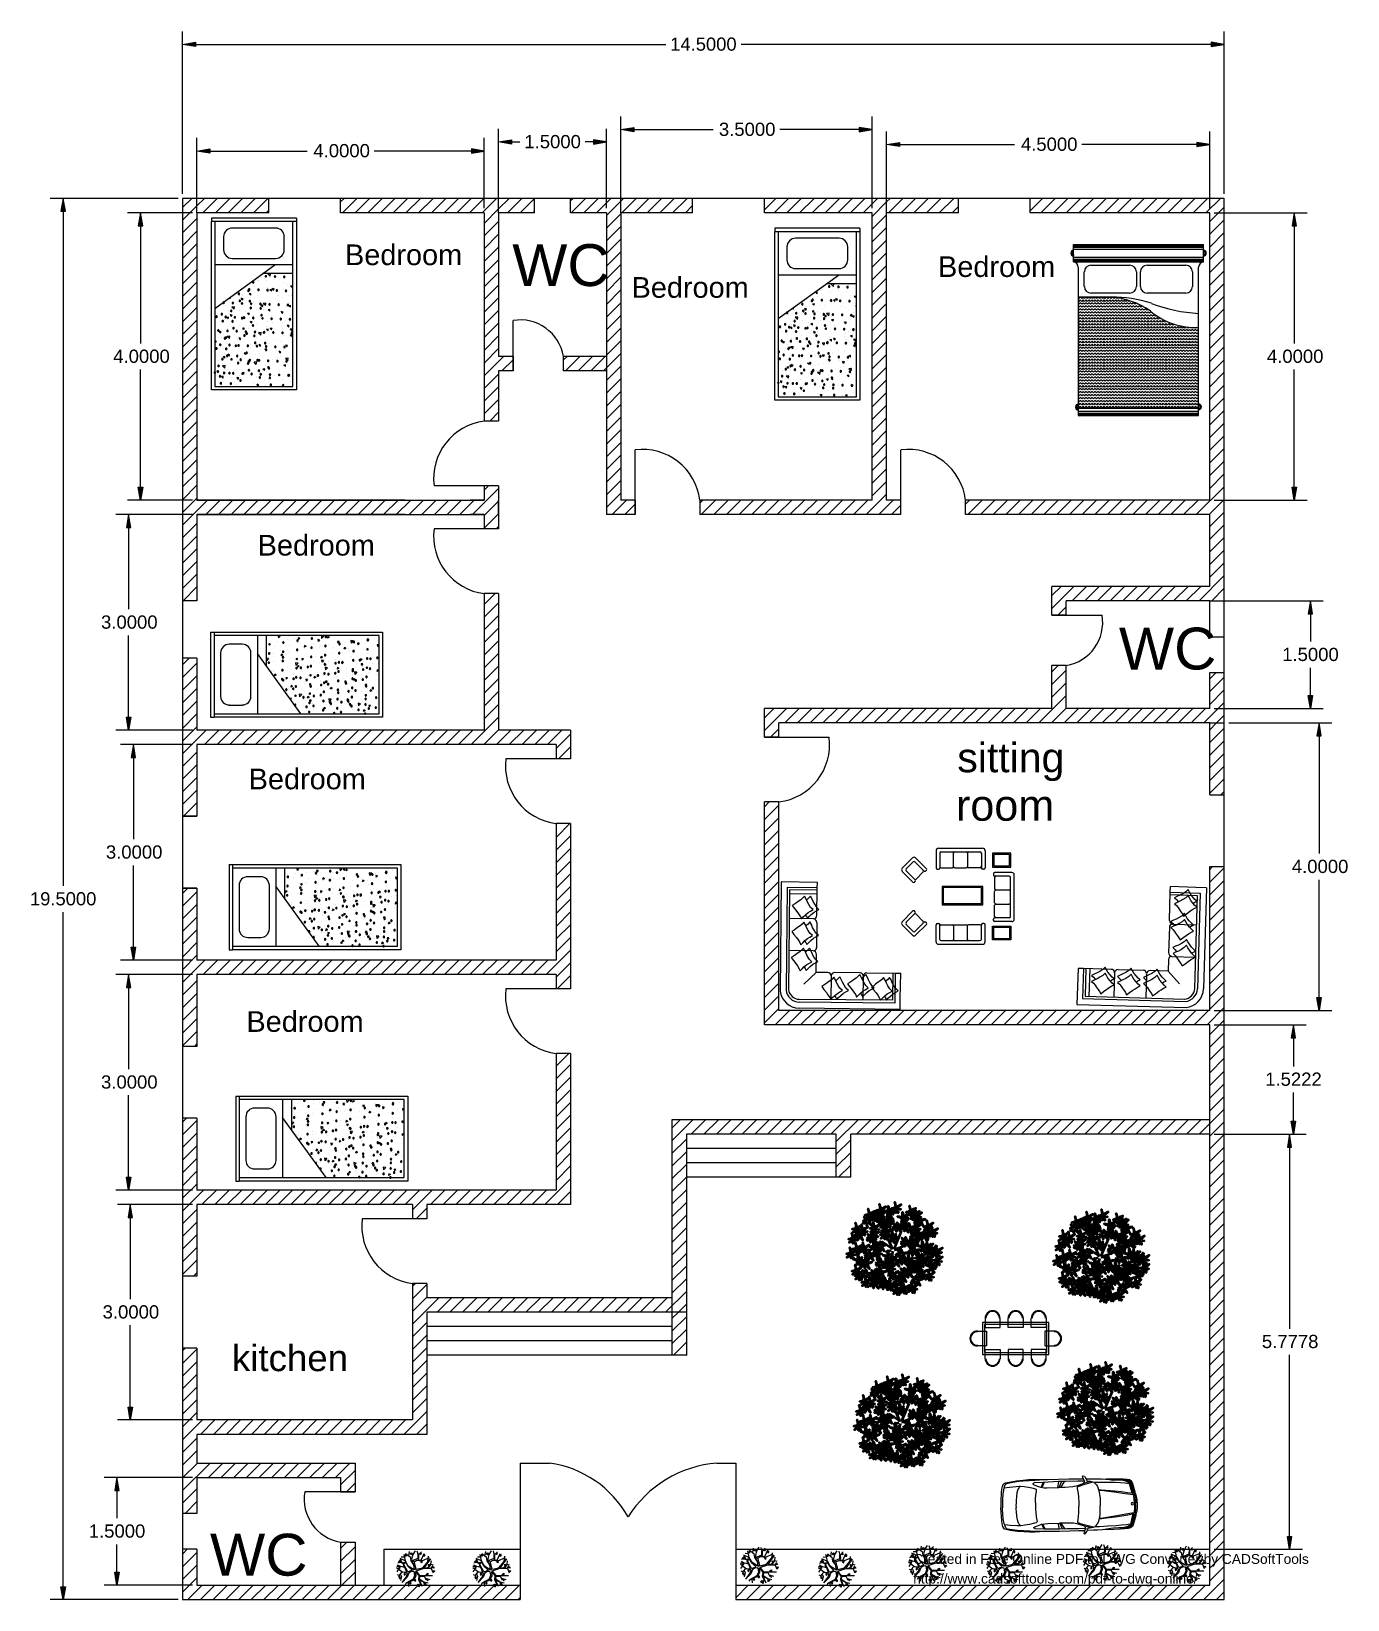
# Model space of a CAD drawing. Header units: millimetres. Extents: x 43 to 258, y 87 to 343.
import ezdxf

# ---------------------------------------------------------------- set-up
doc = ezdxf.new("R2010")
doc.units = ezdxf.units.MM
doc.header["$MEASUREMENT"] = 0
doc.layers.get('0').update_dxf_attribs({"linetype": 'CONTINUOUS'})
doc.layers.add('201CBD0', color=7, linetype='CONTINUOUS')
doc.styles.add('201CC60', font='Arial.ttf')
doc.styles.add('Arial$001H0', font='')
doc.styles.get('Arial$001H0').set_extended_font_data('Arial')

msp = doc.modelspace()

# ---------------------------------------------------------------- texts
at = {"color": 0, "true_color": 0x000006, "style": 'Arial$001H0'}
for s, height, p in [('14.5000', 2.144, (147.28, 339.92)), ('3.5000', 2.158, (155.22, 326.03)), ('4.0000', 2.158, (89.1, 322.55)), ('1.5000', 2.158, (123.5, 324.02)), ('4.5000', 2.158, (204.46, 323.6)), ('4.0000', 2.158, (56.47, 289.04)), ('4.0000', 2.158, (244.57, 289.04)), ('3.0000', 2.158, (54.48, 245.71)), ('1.5000', 2.158, (247.06, 240.44)), ('3.0000', 2.158, (55.27, 208.23)), ('4.0000', 2.158, (248.63, 205.89)), ('19.5000', 2.144, (42.89, 200.62)), ('3.0000', 2.158, (54.48, 170.75)), ('1.5222', 2.158, (244.29, 171.21)), ('3.0000', 2.158, (54.74, 133.28)), ('5.7778', 2.158, (243.75, 128.46)), ('1.5000', 2.158, (52.48, 97.56))]:
    msp.add_text(s, height=height, dxfattribs=at).set_placement(p)
at = {"color": 0, "true_color": 0xf8991e, "style": 'Arial$001H0'}
for p in [(94.26, 304.97), (190.95, 303.04), (140.98, 299.65), (80.02, 257.63), (78.55, 219.54), (78.19, 180)]:
    msp.add_text('Bedroom', height=3.37, dxfattribs=at).set_placement(p)
at = {"color": 0, "true_color": 0xcd6928, "style": 'Arial$001H0'}
for s, height, p in [('WC', 6.825, (121.52, 301.56)), ('WC', 6.825, (220.44, 239.06)), ('sitting', 4.783, (194.09, 222.31)), ('room', 5.035, (193.87, 214.41)), ('kitchen', 4.279, (75.82, 124.7)), ('WC', 6.825, (72.25, 91.37))]:
    msp.add_text(s, height=height, dxfattribs=at).set_placement(p)

# ---------------------------------------------------------------- blocks, each defined once
blk = doc.blocks.new('1FED230')
at = {"layer": '201CBD0', "color": 0, "true_color": 0x000001, "style": '201CC60'}
for s, p in [('Created in Free Online PDF to DWG Converter by CADSoftTools', (0, 0)), ('http://www.cadsofttools.com/pdf-to-dwg-online/', (0, -2))]:
    blk.add_text(s, height=1, dxfattribs=at).set_placement(p)

# ---------------------------------------------------------------- hatches: boundary and pattern name
at = {"true_color": 0x000006}
for points in [[(69.89, 341.31), (69.89, 340.6), (67.78, 340.95)], [(235.5, 341.31), (235.5, 340.6), (237.6, 340.95)], [(141.34, 327.42), (141.34, 326.71), (139.23, 327.07)], [(178.11, 327.42), (178.11, 326.71), (180.22, 327.07)], [(121.42, 325.41), (121.42, 324.7), (119.31, 325.05)], [(134.78, 325.41), (134.78, 324.7), (136.88, 325.05)], [(184.67, 324.98), (184.67, 324.28), (182.56, 324.63)], [(233.16, 324.98), (233.16, 324.28), (235.26, 324.63)], [(72.23, 323.93), (72.23, 323.23), (70.12, 323.57)], [(114.87, 323.93), (114.87, 323.23), (116.97, 323.57)], [(47.95, 313.74), (48.66, 313.74), (48.3, 315.85)], [(60.56, 311.39), (61.27, 311.39), (60.91, 313.5)], [(248.67, 311.39), (249.37, 311.39), (249.02, 313.5)], [(60.56, 268.76), (61.27, 268.76), (60.91, 266.66)], [(248.67, 268.76), (249.37, 268.76), (249.02, 266.66)], [(58.63, 262.2), (59.33, 262.2), (58.98, 264.31)], [(251.31, 248.15), (252.01, 248.15), (251.66, 250.25)], [(251.31, 234.8), (252.01, 234.8), (251.66, 232.7)], [(58.63, 231.29), (59.33, 231.29), (58.98, 229.18)], [(252.73, 228.24), (253.42, 228.24), (253.08, 230.35)], [(59.41, 224.73), (60.12, 224.73), (59.76, 226.83)], [(59.41, 193.8), (60.12, 193.8), (59.76, 191.7)], [(58.63, 187.25), (59.33, 187.25), (58.98, 189.36)], [(252.73, 185.61), (253.42, 185.61), (253.08, 183.5)], [(248.52, 179.05), (249.23, 179.05), (248.88, 181.15)], [(248.52, 165.44), (249.23, 165.44), (248.88, 163.33)], [(247.9, 161.22), (248.6, 161.22), (248.25, 163.33)], [(58.63, 156.33), (59.33, 156.33), (58.98, 154.22)], [(58.89, 149.76), (59.59, 149.76), (59.24, 151.88)], [(58.89, 118.85), (59.59, 118.85), (59.24, 116.74)], [(56.72, 105.26), (57.42, 105.26), (57.07, 107.37)], [(247.9, 97.77), (248.6, 97.77), (248.25, 95.66)], [(47.95, 89.57), (48.66, 89.57), (48.3, 87.46)], [(56.72, 91.92), (57.42, 91.92), (57.07, 89.8)]]:
    msp.add_hatch(color=0, dxfattribs=at).paths.add_polyline_path(points)
at = {"true_color": 0x767676}
for points in [[(81.47, 303.15), (81.46, 303.2), (81.42, 303.24), (81.37, 303.27), (81.33, 303.27), (81.28, 303.24), (81.24, 303.2), (81.23, 303.15), (81.24, 303.1), (81.28, 303.05), (81.33, 303.03), (81.37, 303.03), (81.42, 303.05), (81.46, 303.1)], [(82.96, 303.1), (82.95, 303.15), (82.92, 303.19), (82.86, 303.21), (82.82, 303.21), (82.77, 303.19), (82.74, 303.15), (82.73, 303.1), (82.74, 303.04), (82.77, 303), (82.82, 302.98), (82.86, 302.98), (82.92, 303), (82.95, 303.04)], [(84.46, 303.04), (84.45, 303.1), (84.42, 303.14), (84.37, 303.16), (84.32, 303.16), (84.27, 303.14), (84.24, 303.1), (84.23, 303.04), (84.24, 302.99), (84.27, 302.95), (84.32, 302.93), (84.37, 302.93), (84.42, 302.95), (84.45, 302.99)], [(77.07, 300.29), (77.06, 300.34), (77.03, 300.39), (76.98, 300.41), (76.94, 300.41), (76.88, 300.39), (76.85, 300.34), (76.84, 300.29), (76.85, 300.24), (76.88, 300.2), (76.94, 300.18), (76.98, 300.18), (77.03, 300.2), (77.06, 300.24)], [(77.22, 299.16), (77.21, 299.21), (77.18, 299.25), (77.13, 299.28), (77.09, 299.28), (77.03, 299.25), (77, 299.21), (76.99, 299.16), (77, 299.11), (77.03, 299.06), (77.09, 299.04), (77.13, 299.04), (77.18, 299.06), (77.21, 299.11)], [(78.62, 300.81), (78.61, 300.86), (78.58, 300.91), (78.52, 300.93), (78.48, 300.93), (78.43, 300.91), (78.4, 300.86), (78.39, 300.81), (78.4, 300.76), (78.43, 300.71), (78.48, 300.69), (78.52, 300.69), (78.58, 300.71), (78.61, 300.76)], [(78.76, 300.99), (78.75, 301.04), (78.72, 301.09), (78.66, 301.11), (78.62, 301.11), (78.57, 301.09), (78.54, 301.04), (78.52, 300.99), (78.54, 300.94), (78.57, 300.89), (78.62, 300.87), (78.66, 300.87), (78.72, 300.89), (78.75, 300.94)], [(78.85, 299.11), (78.84, 299.16), (78.81, 299.2), (78.76, 299.22), (78.72, 299.22), (78.66, 299.2), (78.63, 299.16), (78.62, 299.11), (78.63, 299.05), (78.66, 299.01), (78.72, 298.99), (78.76, 298.99), (78.81, 299.01), (78.84, 299.05)], [(80.26, 300.94), (80.25, 300.99), (80.22, 301.03), (80.17, 301.05), (80.12, 301.05), (80.07, 301.03), (80.04, 300.99), (80.03, 300.94), (80.04, 300.88), (80.07, 300.84), (80.12, 300.82), (80.17, 300.82), (80.22, 300.84), (80.25, 300.88)], [(81.75, 300.88), (81.74, 300.94), (81.71, 300.98), (81.66, 301), (81.62, 301), (81.56, 300.98), (81.53, 300.94), (81.52, 300.88), (81.53, 300.83), (81.56, 300.79), (81.62, 300.77), (81.66, 300.77), (81.71, 300.79), (81.74, 300.83)], [(83.26, 300.83), (83.24, 300.88), (83.21, 300.93), (83.16, 300.95), (83.12, 300.95), (83.07, 300.93), (83.03, 300.88), (83.02, 300.83), (83.03, 300.78), (83.07, 300.74), (83.12, 300.71), (83.16, 300.71), (83.21, 300.74), (83.24, 300.78)], [(84.75, 300.78), (84.74, 300.83), (84.71, 300.87), (84.65, 300.89), (84.61, 300.89), (84.56, 300.87), (84.53, 300.83), (84.51, 300.78), (84.53, 300.73), (84.56, 300.68), (84.61, 300.66), (84.65, 300.66), (84.71, 300.68), (84.74, 300.73)], [(170.48, 299.14), (170.47, 299.19), (170.44, 299.23), (170.39, 299.25), (170.35, 299.25), (170.29, 299.23), (170.26, 299.19), (170.25, 299.14), (170.26, 299.08), (170.29, 299.04), (170.35, 299.02), (170.39, 299.02), (170.44, 299.04), (170.47, 299.08)], [(170.62, 299.33), (170.61, 299.38), (170.58, 299.42), (170.53, 299.44), (170.48, 299.44), (170.43, 299.42), (170.4, 299.38), (170.39, 299.33), (170.4, 299.28), (170.43, 299.23), (170.48, 299.21), (170.53, 299.21), (170.58, 299.23), (170.61, 299.28)], [(172.11, 299.26), (172.1, 299.32), (172.07, 299.36), (172.02, 299.38), (171.98, 299.38), (171.92, 299.36), (171.89, 299.32), (171.88, 299.26), (171.89, 299.21), (171.92, 299.17), (171.98, 299.15), (172.02, 299.15), (172.07, 299.17), (172.1, 299.21)], [(173.33, 301.49), (173.32, 301.54), (173.29, 301.58), (173.24, 301.6), (173.19, 301.6), (173.14, 301.58), (173.11, 301.54), (173.1, 301.49), (173.11, 301.43), (173.14, 301.39), (173.19, 301.37), (173.24, 301.37), (173.29, 301.39), (173.32, 301.43)], [(173.62, 299.21), (173.61, 299.26), (173.57, 299.31), (173.52, 299.33), (173.48, 299.33), (173.43, 299.31), (173.39, 299.26), (173.38, 299.21), (173.39, 299.16), (173.43, 299.12), (173.48, 299.1), (173.52, 299.1), (173.57, 299.12), (173.61, 299.16)], [(174.82, 301.43), (174.81, 301.49), (174.78, 301.53), (174.73, 301.55), (174.68, 301.55), (174.63, 301.53), (174.6, 301.49), (174.59, 301.43), (174.6, 301.38), (174.63, 301.34), (174.68, 301.32), (174.73, 301.32), (174.78, 301.34), (174.81, 301.38)], [(175.11, 299.16), (175.1, 299.21), (175.07, 299.25), (175.01, 299.28), (174.97, 299.28), (174.92, 299.25), (174.89, 299.21), (174.88, 299.16), (174.89, 299.11), (174.92, 299.06), (174.97, 299.04), (175.01, 299.04), (175.07, 299.06), (175.1, 299.11)], [(176.31, 301.37), (176.3, 301.42), (176.27, 301.47), (176.22, 301.49), (176.18, 301.49), (176.12, 301.47), (176.09, 301.42), (176.08, 301.37), (176.09, 301.32), (176.12, 301.28), (176.18, 301.25), (176.22, 301.25), (176.27, 301.28), (176.3, 301.32)], [(176.61, 299.11), (176.6, 299.16), (176.57, 299.2), (176.52, 299.22), (176.47, 299.22), (176.42, 299.2), (176.39, 299.16), (176.38, 299.11), (176.39, 299.05), (176.42, 299.01), (176.47, 298.99), (176.52, 298.99), (176.57, 299.01), (176.6, 299.05)], [(73.43, 296.57), (73.42, 296.62), (73.39, 296.66), (73.34, 296.68), (73.3, 296.68), (73.24, 296.66), (73.21, 296.62), (73.2, 296.57), (73.21, 296.51), (73.24, 296.47), (73.3, 296.45), (73.34, 296.45), (73.39, 296.47), (73.42, 296.51)], [(74.28, 296.99), (74.27, 297.04), (74.24, 297.08), (74.19, 297.11), (74.14, 297.11), (74.09, 297.08), (74.06, 297.04), (74.05, 296.99), (74.06, 296.94), (74.09, 296.89), (74.14, 296.87), (74.19, 296.87), (74.24, 296.89), (74.27, 296.94)], [(74.59, 298.85), (74.58, 298.91), (74.55, 298.95), (74.49, 298.97), (74.45, 298.97), (74.4, 298.95), (74.37, 298.91), (74.35, 298.85), (74.37, 298.8), (74.4, 298.76), (74.45, 298.74), (74.49, 298.74), (74.55, 298.76), (74.58, 298.8)], [(74.93, 296.51), (74.92, 296.57), (74.88, 296.61), (74.83, 296.63), (74.79, 296.63), (74.74, 296.61), (74.7, 296.57), (74.69, 296.51), (74.7, 296.46), (74.74, 296.42), (74.79, 296.4), (74.83, 296.4), (74.88, 296.42), (74.92, 296.46)], [(75.83, 297.51), (75.82, 297.56), (75.78, 297.6), (75.73, 297.62), (75.69, 297.62), (75.64, 297.6), (75.6, 297.56), (75.59, 297.51), (75.6, 297.46), (75.64, 297.41), (75.69, 297.39), (75.73, 297.39), (75.78, 297.41), (75.82, 297.46)], [(76.09, 298.8), (76.08, 298.85), (76.05, 298.89), (76, 298.92), (75.95, 298.92), (75.9, 298.89), (75.87, 298.85), (75.86, 298.8), (75.87, 298.75), (75.9, 298.7), (75.95, 298.68), (76, 298.68), (76.05, 298.7), (76.08, 298.75)], [(76.42, 296.46), (76.41, 296.51), (76.38, 296.56), (76.32, 296.58), (76.28, 296.58), (76.23, 296.56), (76.2, 296.51), (76.19, 296.46), (76.2, 296.41), (76.23, 296.37), (76.28, 296.34), (76.32, 296.34), (76.38, 296.37), (76.41, 296.41)], [(77.58, 298.74), (77.57, 298.79), (77.54, 298.83), (77.49, 298.85), (77.45, 298.85), (77.39, 298.83), (77.36, 298.79), (77.35, 298.74), (77.36, 298.68), (77.39, 298.64), (77.45, 298.62), (77.49, 298.62), (77.54, 298.64), (77.57, 298.68)], [(77.92, 296.41), (77.91, 296.46), (77.88, 296.5), (77.83, 296.52), (77.78, 296.52), (77.73, 296.5), (77.7, 296.46), (77.69, 296.41), (77.7, 296.35), (77.73, 296.31), (77.78, 296.29), (77.83, 296.29), (77.88, 296.31), (77.91, 296.35)], [(79, 297.98), (78.99, 298.04), (78.96, 298.08), (78.91, 298.1), (78.86, 298.1), (78.81, 298.08), (78.78, 298.04), (78.77, 297.98), (78.78, 297.93), (78.81, 297.89), (78.86, 297.87), (78.91, 297.87), (78.96, 297.89), (78.99, 297.93)], [(79.08, 298.68), (79.06, 298.74), (79.03, 298.78), (78.98, 298.8), (78.94, 298.8), (78.88, 298.78), (78.85, 298.74), (78.84, 298.68), (78.85, 298.63), (78.88, 298.59), (78.94, 298.57), (78.98, 298.57), (79.03, 298.59), (79.06, 298.63)], [(80.58, 298.63), (80.57, 298.68), (80.54, 298.73), (80.48, 298.75), (80.44, 298.75), (80.39, 298.73), (80.36, 298.68), (80.35, 298.63), (80.36, 298.58), (80.39, 298.53), (80.44, 298.51), (80.48, 298.51), (80.54, 298.53), (80.57, 298.58)], [(80.62, 297.92), (80.61, 297.97), (80.58, 298.02), (80.53, 298.04), (80.48, 298.04), (80.43, 298.02), (80.4, 297.97), (80.39, 297.92), (80.4, 297.87), (80.43, 297.83), (80.48, 297.8), (80.53, 297.8), (80.58, 297.83), (80.61, 297.87)], [(80.77, 296.8), (80.76, 296.85), (80.73, 296.89), (80.67, 296.92), (80.63, 296.92), (80.58, 296.89), (80.55, 296.85), (80.54, 296.8), (80.55, 296.75), (80.58, 296.7), (80.63, 296.68), (80.67, 296.68), (80.73, 296.7), (80.76, 296.75)], [(82.07, 298.58), (82.06, 298.63), (82.03, 298.67), (81.97, 298.69), (81.93, 298.69), (81.88, 298.67), (81.85, 298.63), (81.84, 298.58), (81.85, 298.52), (81.88, 298.48), (81.93, 298.46), (81.97, 298.46), (82.03, 298.48), (82.06, 298.52)], [(83.56, 298.52), (83.55, 298.58), (83.52, 298.62), (83.47, 298.64), (83.42, 298.64), (83.37, 298.62), (83.34, 298.58), (83.33, 298.52), (83.34, 298.47), (83.37, 298.43), (83.42, 298.41), (83.47, 298.41), (83.52, 298.43), (83.55, 298.47)], [(85.07, 298.47), (85.05, 298.52), (85.02, 298.57), (84.97, 298.59), (84.93, 298.59), (84.87, 298.57), (84.84, 298.52), (84.83, 298.47), (84.84, 298.42), (84.87, 298.38), (84.93, 298.35), (84.97, 298.35), (85.02, 298.38), (85.05, 298.42)], [(166.45, 297.18), (166.44, 297.23), (166.41, 297.28), (166.36, 297.3), (166.31, 297.3), (166.26, 297.28), (166.23, 297.23), (166.22, 297.18), (166.23, 297.13), (166.26, 297.08), (166.31, 297.06), (166.36, 297.06), (166.41, 297.08), (166.44, 297.13)], [(167.94, 297.13), (167.93, 297.18), (167.9, 297.22), (167.85, 297.24), (167.81, 297.24), (167.75, 297.22), (167.72, 297.18), (167.71, 297.13), (167.72, 297.07), (167.75, 297.03), (167.81, 297.01), (167.85, 297.01), (167.9, 297.03), (167.93, 297.07)], [(168.94, 298.62), (168.93, 298.67), (168.9, 298.71), (168.84, 298.74), (168.8, 298.74), (168.75, 298.71), (168.72, 298.67), (168.71, 298.62), (168.72, 298.57), (168.75, 298.52), (168.8, 298.5), (168.84, 298.5), (168.9, 298.52), (168.93, 298.57)], [(169.09, 297.5), (169.08, 297.55), (169.04, 297.59), (168.99, 297.61), (168.95, 297.61), (168.9, 297.59), (168.86, 297.55), (168.85, 297.5), (168.86, 297.44), (168.9, 297.4), (168.95, 297.38), (168.99, 297.38), (169.04, 297.4), (169.08, 297.44)], [(169.45, 297.07), (169.44, 297.13), (169.4, 297.17), (169.35, 297.19), (169.31, 297.19), (169.26, 297.17), (169.22, 297.13), (169.21, 297.07), (169.22, 297.02), (169.26, 296.98), (169.31, 296.96), (169.35, 296.96), (169.4, 296.98), (169.44, 297.02)], [(170.71, 297.43), (170.7, 297.49), (170.66, 297.53), (170.61, 297.55), (170.57, 297.55), (170.52, 297.53), (170.48, 297.49), (170.47, 297.43), (170.48, 297.38), (170.52, 297.34), (170.57, 297.32), (170.61, 297.32), (170.66, 297.34), (170.7, 297.38)], [(170.94, 297.02), (170.93, 297.07), (170.9, 297.12), (170.84, 297.14), (170.8, 297.14), (170.75, 297.12), (170.72, 297.07), (170.71, 297.02), (170.72, 296.97), (170.75, 296.93), (170.8, 296.9), (170.84, 296.9), (170.9, 296.93), (170.93, 296.97)], [(172.43, 296.96), (172.42, 297.01), (172.39, 297.05), (172.34, 297.07), (172.29, 297.07), (172.24, 297.05), (172.21, 297.01), (172.2, 296.96), (172.21, 296.9), (172.24, 296.86), (172.29, 296.84), (172.34, 296.84), (172.39, 296.86), (172.42, 296.9)], [(173.93, 296.9), (173.92, 296.96), (173.89, 297), (173.84, 297.02), (173.8, 297.02), (173.74, 297), (173.71, 296.96), (173.7, 296.9), (173.71, 296.85), (173.74, 296.81), (173.8, 296.79), (173.84, 296.79), (173.89, 296.81), (173.92, 296.85)], [(175.43, 296.85), (175.42, 296.9), (175.38, 296.95), (175.33, 296.97), (175.29, 296.97), (175.24, 296.95), (175.2, 296.9), (175.19, 296.85), (175.2, 296.8), (175.24, 296.76), (175.29, 296.74), (175.33, 296.74), (175.38, 296.76), (175.42, 296.8)], [(176.92, 296.8), (176.91, 296.85), (176.88, 296.89), (176.82, 296.92), (176.78, 296.92), (176.73, 296.89), (176.7, 296.85), (176.69, 296.8), (176.7, 296.75), (176.73, 296.7), (176.78, 296.68), (176.82, 296.68), (176.88, 296.7), (176.91, 296.75)], [(73.72, 294.3), (73.71, 294.35), (73.68, 294.4), (73.62, 294.42), (73.58, 294.42), (73.53, 294.4), (73.5, 294.35), (73.49, 294.3), (73.5, 294.25), (73.53, 294.21), (73.58, 294.18), (73.62, 294.18), (73.68, 294.21), (73.71, 294.25)], [(74.43, 295.86), (74.42, 295.91), (74.39, 295.95), (74.33, 295.97), (74.29, 295.97), (74.24, 295.95), (74.21, 295.91), (74.2, 295.86), (74.21, 295.8), (74.24, 295.76), (74.29, 295.74), (74.33, 295.74), (74.39, 295.76), (74.42, 295.8)], [(75.21, 294.25), (75.2, 294.3), (75.17, 294.34), (75.12, 294.36), (75.07, 294.36), (75.02, 294.34), (74.99, 294.3), (74.98, 294.25), (74.99, 294.2), (75.02, 294.15), (75.07, 294.13), (75.12, 294.13), (75.17, 294.15), (75.2, 294.2)], [(76.05, 295.8), (76.04, 295.86), (76.01, 295.9), (75.95, 295.92), (75.91, 295.92), (75.86, 295.9), (75.83, 295.86), (75.82, 295.8), (75.83, 295.75), (75.86, 295.71), (75.91, 295.69), (75.95, 295.69), (76.01, 295.71), (76.04, 295.75)], [(76.2, 294.68), (76.19, 294.74), (76.15, 294.78), (76.1, 294.8), (76.06, 294.8), (76.01, 294.78), (75.97, 294.74), (75.96, 294.68), (75.97, 294.63), (76.01, 294.59), (76.06, 294.57), (76.1, 294.57), (76.15, 294.59), (76.19, 294.63)], [(76.72, 294.2), (76.7, 294.25), (76.67, 294.29), (76.62, 294.31), (76.58, 294.31), (76.52, 294.29), (76.49, 294.25), (76.48, 294.2), (76.49, 294.14), (76.52, 294.1), (76.58, 294.08), (76.62, 294.08), (76.67, 294.1), (76.7, 294.14)], [(77.59, 296.32), (77.58, 296.38), (77.55, 296.42), (77.5, 296.44), (77.46, 296.44), (77.4, 296.42), (77.37, 296.38), (77.36, 296.32), (77.37, 296.27), (77.4, 296.23), (77.46, 296.21), (77.5, 296.21), (77.55, 296.23), (77.58, 296.27)], [(77.83, 294.62), (77.82, 294.67), (77.78, 294.71), (77.73, 294.74), (77.69, 294.74), (77.64, 294.71), (77.6, 294.67), (77.59, 294.62), (77.6, 294.57), (77.64, 294.52), (77.69, 294.5), (77.73, 294.5), (77.78, 294.52), (77.82, 294.57)], [(78.21, 294.13), (78.2, 294.18), (78.16, 294.23), (78.11, 294.25), (78.07, 294.25), (78.02, 294.23), (77.99, 294.18), (77.97, 294.13), (77.99, 294.08), (78.02, 294.04), (78.07, 294.02), (78.11, 294.02), (78.16, 294.04), (78.2, 294.08)], [(79.37, 295.14), (79.36, 295.19), (79.33, 295.23), (79.28, 295.25), (79.23, 295.25), (79.18, 295.23), (79.15, 295.19), (79.14, 295.14), (79.15, 295.08), (79.18, 295.04), (79.23, 295.02), (79.28, 295.02), (79.33, 295.04), (79.36, 295.08)], [(79.41, 296.35), (79.4, 296.41), (79.37, 296.45), (79.32, 296.47), (79.28, 296.47), (79.22, 296.45), (79.19, 296.41), (79.18, 296.35), (79.19, 296.3), (79.22, 296.26), (79.28, 296.24), (79.32, 296.24), (79.37, 296.26), (79.4, 296.3)], [(79.7, 294.08), (79.69, 294.13), (79.66, 294.17), (79.6, 294.2), (79.56, 294.2), (79.51, 294.17), (79.48, 294.13), (79.47, 294.08), (79.48, 294.03), (79.51, 293.98), (79.56, 293.96), (79.6, 293.96), (79.66, 293.98), (79.69, 294.03)], [(80.92, 296.3), (80.91, 296.35), (80.87, 296.4), (80.82, 296.42), (80.78, 296.42), (80.73, 296.4), (80.69, 296.35), (80.68, 296.3), (80.69, 296.25), (80.73, 296.21), (80.78, 296.19), (80.82, 296.19), (80.87, 296.21), (80.91, 296.25)], [(81.14, 293.96), (81.13, 294.02), (81.1, 294.06), (81.04, 294.08), (81, 294.08), (80.95, 294.06), (80.92, 294.02), (80.91, 293.96), (80.92, 293.91), (80.95, 293.87), (81, 293.85), (81.04, 293.85), (81.1, 293.87), (81.13, 293.91)], [(81.2, 294.03), (81.19, 294.08), (81.16, 294.12), (81.11, 294.14), (81.06, 294.14), (81.01, 294.12), (80.98, 294.08), (80.97, 294.03), (80.98, 293.97), (81.01, 293.93), (81.06, 293.91), (81.11, 293.91), (81.16, 293.93), (81.19, 293.97)], [(82.41, 296.24), (82.4, 296.29), (82.37, 296.33), (82.31, 296.35), (82.27, 296.35), (82.22, 296.33), (82.19, 296.29), (82.18, 296.24), (82.19, 296.19), (82.22, 296.14), (82.27, 296.12), (82.31, 296.12), (82.37, 296.14), (82.4, 296.19)], [(82.69, 293.97), (82.68, 294.03), (82.65, 294.07), (82.6, 294.09), (82.56, 294.09), (82.5, 294.07), (82.47, 294.03), (82.46, 293.97), (82.47, 293.92), (82.5, 293.88), (82.56, 293.86), (82.6, 293.86), (82.65, 293.88), (82.68, 293.92)], [(83.9, 296.19), (83.89, 296.24), (83.86, 296.28), (83.81, 296.3), (83.76, 296.3), (83.71, 296.28), (83.68, 296.24), (83.67, 296.19), (83.68, 296.13), (83.71, 296.09), (83.76, 296.07), (83.81, 296.07), (83.86, 296.09), (83.89, 296.13)], [(84.19, 293.92), (84.18, 293.97), (84.14, 294.02), (84.09, 294.04), (84.05, 294.04), (84, 294.02), (83.96, 293.97), (83.95, 293.92), (83.96, 293.87), (84, 293.83), (84.05, 293.8), (84.09, 293.8), (84.14, 293.83), (84.18, 293.87)], [(85.4, 296.13), (85.39, 296.19), (85.36, 296.23), (85.31, 296.25), (85.27, 296.25), (85.21, 296.23), (85.18, 296.19), (85.17, 296.13), (85.18, 296.08), (85.21, 296.04), (85.27, 296.02), (85.31, 296.02), (85.36, 296.04), (85.39, 296.08)], [(85.69, 293.87), (85.68, 293.92), (85.65, 293.96), (85.59, 293.98), (85.55, 293.98), (85.5, 293.96), (85.47, 293.92), (85.46, 293.87), (85.47, 293.81), (85.5, 293.77), (85.55, 293.75), (85.59, 293.75), (85.65, 293.77), (85.68, 293.81)], [(165.29, 294.9), (165.28, 294.96), (165.24, 295), (165.19, 295.02), (165.15, 295.02), (165.1, 295), (165.06, 294.96), (165.05, 294.9), (165.06, 294.85), (165.1, 294.81), (165.15, 294.79), (165.19, 294.79), (165.24, 294.81), (165.28, 294.85)], [(166.13, 295.32), (166.12, 295.37), (166.09, 295.41), (166.04, 295.43), (166, 295.43), (165.94, 295.41), (165.91, 295.37), (165.9, 295.32), (165.91, 295.26), (165.94, 295.22), (166, 295.2), (166.04, 295.2), (166.09, 295.22), (166.12, 295.26)], [(166.28, 294.2), (166.27, 294.25), (166.24, 294.29), (166.19, 294.31), (166.14, 294.31), (166.09, 294.29), (166.06, 294.25), (166.05, 294.2), (166.06, 294.14), (166.09, 294.1), (166.14, 294.08), (166.19, 294.08), (166.24, 294.1), (166.27, 294.14)], [(166.79, 294.85), (166.78, 294.9), (166.75, 294.95), (166.69, 294.97), (166.65, 294.97), (166.6, 294.95), (166.57, 294.9), (166.56, 294.85), (166.57, 294.8), (166.6, 294.76), (166.65, 294.74), (166.69, 294.74), (166.75, 294.76), (166.78, 294.8)], [(167.69, 295.84), (167.68, 295.89), (167.65, 295.93), (167.59, 295.95), (167.55, 295.95), (167.5, 295.93), (167.47, 295.89), (167.46, 295.84), (167.47, 295.78), (167.5, 295.74), (167.55, 295.72), (167.59, 295.72), (167.65, 295.74), (167.68, 295.78)], [(167.91, 294.13), (167.9, 294.18), (167.87, 294.23), (167.82, 294.25), (167.77, 294.25), (167.72, 294.23), (167.69, 294.18), (167.68, 294.13), (167.69, 294.08), (167.72, 294.04), (167.77, 294.02), (167.82, 294.02), (167.87, 294.04), (167.9, 294.08)], [(168.28, 294.79), (168.27, 294.84), (168.24, 294.88), (168.19, 294.9), (168.14, 294.9), (168.09, 294.88), (168.06, 294.84), (168.05, 294.79), (168.06, 294.74), (168.09, 294.69), (168.14, 294.67), (168.19, 294.67), (168.24, 294.69), (168.27, 294.74)], [(169.46, 294.65), (169.45, 294.7), (169.41, 294.75), (169.36, 294.77), (169.32, 294.77), (169.27, 294.75), (169.23, 294.7), (169.22, 294.65), (169.23, 294.6), (169.27, 294.56), (169.32, 294.53), (169.36, 294.53), (169.41, 294.56), (169.45, 294.6)], [(169.77, 294.74), (169.76, 294.79), (169.73, 294.83), (169.68, 294.85), (169.64, 294.85), (169.58, 294.83), (169.55, 294.79), (169.54, 294.74), (169.55, 294.68), (169.58, 294.64), (169.64, 294.62), (169.68, 294.62), (169.73, 294.64), (169.76, 294.68)], [(170.85, 296.31), (170.84, 296.37), (170.81, 296.41), (170.76, 296.43), (170.72, 296.43), (170.66, 296.41), (170.63, 296.37), (170.62, 296.31), (170.63, 296.26), (170.66, 296.22), (170.72, 296.2), (170.76, 296.2), (170.81, 296.22), (170.84, 296.26)], [(171.28, 294.68), (171.27, 294.74), (171.23, 294.78), (171.18, 294.8), (171.14, 294.8), (171.09, 294.78), (171.05, 294.74), (171.04, 294.68), (171.05, 294.63), (171.09, 294.59), (171.14, 294.57), (171.18, 294.57), (171.23, 294.59), (171.27, 294.63)], [(172.48, 296.25), (172.47, 296.3), (172.44, 296.34), (172.39, 296.37), (172.35, 296.37), (172.29, 296.34), (172.26, 296.3), (172.25, 296.25), (172.26, 296.2), (172.29, 296.15), (172.35, 296.13), (172.39, 296.13), (172.44, 296.15), (172.47, 296.2)], [(172.63, 295.13), (172.62, 295.18), (172.59, 295.22), (172.54, 295.24), (172.49, 295.24), (172.44, 295.22), (172.41, 295.18), (172.4, 295.13), (172.41, 295.07), (172.44, 295.03), (172.49, 295.01), (172.54, 295.01), (172.59, 295.03), (172.62, 295.07)], [(172.77, 294.63), (172.76, 294.68), (172.73, 294.72), (172.67, 294.75), (172.63, 294.75), (172.58, 294.72), (172.55, 294.68), (172.54, 294.63), (172.55, 294.58), (172.58, 294.53), (172.63, 294.51), (172.67, 294.51), (172.73, 294.53), (172.76, 294.58)], [(174.26, 294.58), (174.25, 294.63), (174.22, 294.67), (174.17, 294.69), (174.12, 294.69), (174.07, 294.67), (174.04, 294.63), (174.03, 294.58), (174.04, 294.52), (174.07, 294.48), (174.12, 294.46), (174.17, 294.46), (174.22, 294.48), (174.25, 294.52)], [(175.76, 294.52), (175.75, 294.58), (175.72, 294.62), (175.67, 294.64), (175.63, 294.64), (175.57, 294.62), (175.54, 294.58), (175.53, 294.52), (175.54, 294.47), (175.57, 294.43), (175.63, 294.41), (175.67, 294.41), (175.72, 294.43), (175.75, 294.47)], [(177.26, 294.46), (177.25, 294.51), (177.21, 294.56), (177.16, 294.58), (177.12, 294.58), (177.07, 294.56), (177.03, 294.51), (177.02, 294.46), (177.03, 294.41), (177.07, 294.36), (177.12, 294.34), (177.16, 294.34), (177.21, 294.36), (177.25, 294.41)], [(73.25, 292.5), (73.24, 292.56), (73.21, 292.6), (73.16, 292.62), (73.12, 292.62), (73.06, 292.6), (73.03, 292.56), (73.02, 292.5), (73.03, 292.45), (73.06, 292.41), (73.12, 292.39), (73.16, 292.39), (73.21, 292.41), (73.24, 292.45)], [(73.4, 291.38), (73.39, 291.43), (73.36, 291.48), (73.31, 291.5), (73.26, 291.5), (73.21, 291.48), (73.18, 291.43), (73.17, 291.38), (73.18, 291.33), (73.21, 291.29), (73.26, 291.26), (73.31, 291.26), (73.36, 291.29), (73.39, 291.33)], [(74.04, 291.99), (74.03, 292.05), (74, 292.09), (73.94, 292.11), (73.9, 292.11), (73.85, 292.09), (73.82, 292.05), (73.8, 291.99), (73.82, 291.94), (73.85, 291.9), (73.9, 291.88), (73.94, 291.88), (74, 291.9), (74.03, 291.94)], [(74.8, 293.02), (74.79, 293.07), (74.76, 293.12), (74.7, 293.14), (74.66, 293.14), (74.61, 293.12), (74.58, 293.07), (74.57, 293.02), (74.58, 292.97), (74.61, 292.93), (74.66, 292.9), (74.7, 292.9), (74.76, 292.93), (74.79, 292.97)], [(75.02, 291.32), (75.01, 291.37), (74.98, 291.41), (74.93, 291.43), (74.88, 291.43), (74.83, 291.41), (74.8, 291.37), (74.79, 291.32), (74.8, 291.26), (74.83, 291.22), (74.88, 291.2), (74.93, 291.2), (74.98, 291.22), (75.01, 291.26)], [(75.53, 291.94), (75.52, 291.99), (75.49, 292.04), (75.43, 292.06), (75.39, 292.06), (75.34, 292.04), (75.31, 291.99), (75.3, 291.94), (75.31, 291.89), (75.34, 291.85), (75.39, 291.82), (75.43, 291.82), (75.49, 291.85), (75.52, 291.89)], [(76.57, 291.84), (76.56, 291.89), (76.52, 291.93), (76.47, 291.95), (76.43, 291.95), (76.38, 291.93), (76.34, 291.89), (76.33, 291.84), (76.34, 291.78), (76.38, 291.74), (76.43, 291.72), (76.47, 291.72), (76.52, 291.74), (76.56, 291.78)], [(77.02, 291.88), (77.01, 291.93), (76.98, 291.97), (76.93, 291.99), (76.88, 291.99), (76.83, 291.97), (76.8, 291.93), (76.79, 291.88), (76.8, 291.82), (76.83, 291.78), (76.88, 291.76), (76.93, 291.76), (76.98, 291.78), (77.01, 291.82)], [(77.97, 293.5), (77.96, 293.55), (77.93, 293.59), (77.88, 293.61), (77.84, 293.61), (77.78, 293.59), (77.75, 293.55), (77.74, 293.5), (77.75, 293.44), (77.78, 293.4), (77.84, 293.38), (77.88, 293.38), (77.93, 293.4), (77.96, 293.44)], [(78.52, 291.82), (78.51, 291.88), (78.48, 291.92), (78.43, 291.94), (78.39, 291.94), (78.33, 291.92), (78.3, 291.88), (78.29, 291.82), (78.3, 291.77), (78.33, 291.73), (78.39, 291.71), (78.43, 291.71), (78.48, 291.73), (78.51, 291.77)], [(79.59, 293.43), (79.58, 293.49), (79.55, 293.53), (79.5, 293.55), (79.46, 293.55), (79.4, 293.53), (79.37, 293.49), (79.36, 293.43), (79.37, 293.38), (79.4, 293.34), (79.46, 293.32), (79.5, 293.32), (79.55, 293.34), (79.58, 293.38)], [(79.74, 292.31), (79.73, 292.36), (79.7, 292.41), (79.65, 292.43), (79.6, 292.43), (79.55, 292.41), (79.52, 292.36), (79.51, 292.31), (79.52, 292.26), (79.55, 292.22), (79.6, 292.2), (79.65, 292.2), (79.7, 292.22), (79.73, 292.26)], [(80.02, 291.77), (80.01, 291.82), (79.97, 291.87), (79.92, 291.89), (79.88, 291.89), (79.83, 291.87), (79.79, 291.82), (79.78, 291.77), (79.79, 291.72), (79.83, 291.68), (79.88, 291.66), (79.92, 291.66), (79.97, 291.68), (80.01, 291.72)], [(81.37, 292.26), (81.36, 292.31), (81.33, 292.35), (81.28, 292.38), (81.23, 292.38), (81.18, 292.35), (81.15, 292.31), (81.14, 292.26), (81.15, 292.21), (81.18, 292.16), (81.23, 292.14), (81.28, 292.14), (81.33, 292.16), (81.36, 292.21)], [(81.52, 291.72), (81.51, 291.77), (81.48, 291.81), (81.42, 291.84), (81.38, 291.84), (81.33, 291.81), (81.3, 291.77), (81.29, 291.72), (81.3, 291.67), (81.33, 291.62), (81.38, 291.6), (81.42, 291.6), (81.48, 291.62), (81.51, 291.67)], [(83.01, 291.67), (83, 291.72), (82.97, 291.76), (82.92, 291.78), (82.87, 291.78), (82.82, 291.76), (82.79, 291.72), (82.78, 291.67), (82.79, 291.61), (82.82, 291.57), (82.87, 291.55), (82.92, 291.55), (82.97, 291.57), (83, 291.61)], [(84.5, 291.61), (84.49, 291.67), (84.46, 291.71), (84.41, 291.73), (84.37, 291.73), (84.31, 291.71), (84.28, 291.67), (84.27, 291.61), (84.28, 291.56), (84.31, 291.52), (84.37, 291.5), (84.41, 291.5), (84.46, 291.52), (84.49, 291.56)], [(165.57, 292.63), (165.56, 292.68), (165.53, 292.72), (165.48, 292.75), (165.44, 292.75), (165.38, 292.72), (165.35, 292.68), (165.34, 292.63), (165.35, 292.58), (165.38, 292.53), (165.44, 292.51), (165.48, 292.51), (165.53, 292.53), (165.56, 292.58)], [(166.66, 291.35), (166.65, 291.4), (166.62, 291.44), (166.57, 291.46), (166.53, 291.46), (166.47, 291.44), (166.44, 291.4), (166.43, 291.35), (166.44, 291.3), (166.47, 291.25), (166.53, 291.23), (166.57, 291.23), (166.62, 291.25), (166.65, 291.3)], [(167.08, 292.58), (167.06, 292.63), (167.03, 292.67), (166.98, 292.69), (166.94, 292.69), (166.89, 292.67), (166.85, 292.63), (166.84, 292.58), (166.85, 292.52), (166.89, 292.48), (166.94, 292.46), (166.98, 292.46), (167.03, 292.48), (167.06, 292.52)], [(168.06, 293.01), (168.05, 293.06), (168.02, 293.11), (167.96, 293.13), (167.92, 293.13), (167.87, 293.11), (167.84, 293.06), (167.83, 293.01), (167.84, 292.96), (167.87, 292.91), (167.92, 292.89), (167.96, 292.89), (168.02, 292.91), (168.05, 292.96)], [(168.57, 292.52), (168.56, 292.58), (168.53, 292.62), (168.47, 292.64), (168.43, 292.64), (168.38, 292.62), (168.35, 292.58), (168.33, 292.52), (168.35, 292.47), (168.38, 292.43), (168.43, 292.41), (168.47, 292.41), (168.53, 292.43), (168.56, 292.47)], [(169.68, 292.96), (169.67, 293.01), (169.64, 293.05), (169.58, 293.07), (169.54, 293.07), (169.49, 293.05), (169.46, 293.01), (169.45, 292.96), (169.46, 292.9), (169.49, 292.86), (169.54, 292.84), (169.58, 292.84), (169.64, 292.86), (169.67, 292.9)], [(169.83, 291.82), (169.82, 291.88), (169.78, 291.92), (169.73, 291.94), (169.69, 291.94), (169.64, 291.92), (169.6, 291.88), (169.59, 291.82), (169.6, 291.77), (169.64, 291.73), (169.69, 291.71), (169.73, 291.71), (169.78, 291.73), (169.82, 291.77)], [(170.07, 292.47), (170.06, 292.52), (170.03, 292.57), (169.98, 292.59), (169.93, 292.59), (169.88, 292.57), (169.85, 292.52), (169.84, 292.47), (169.85, 292.42), (169.88, 292.38), (169.93, 292.35), (169.98, 292.35), (170.03, 292.38), (170.06, 292.42)], [(171.23, 293.48), (171.22, 293.53), (171.19, 293.57), (171.14, 293.59), (171.1, 293.59), (171.04, 293.57), (171.01, 293.53), (171, 293.48), (171.01, 293.42), (171.04, 293.38), (171.1, 293.36), (171.14, 293.36), (171.19, 293.38), (171.22, 293.42)], [(171.46, 291.77), (171.45, 291.82), (171.41, 291.87), (171.36, 291.89), (171.32, 291.89), (171.27, 291.87), (171.23, 291.82), (171.22, 291.77), (171.23, 291.72), (171.27, 291.68), (171.32, 291.66), (171.36, 291.66), (171.41, 291.68), (171.45, 291.72)], [(171.56, 292.42), (171.55, 292.47), (171.52, 292.51), (171.47, 292.53), (171.43, 292.53), (171.37, 292.51), (171.34, 292.47), (171.33, 292.42), (171.34, 292.36), (171.37, 292.32), (171.43, 292.3), (171.47, 292.3), (171.52, 292.32), (171.55, 292.36)], [(173, 292.29), (172.99, 292.34), (172.96, 292.39), (172.91, 292.41), (172.86, 292.41), (172.81, 292.39), (172.78, 292.34), (172.77, 292.29), (172.78, 292.24), (172.81, 292.2), (172.86, 292.17), (172.91, 292.17), (172.96, 292.2), (172.99, 292.24)], [(173.06, 292.35), (173.04, 292.41), (173.01, 292.45), (172.96, 292.47), (172.92, 292.47), (172.86, 292.45), (172.83, 292.41), (172.82, 292.35), (172.83, 292.3), (172.86, 292.26), (172.92, 292.24), (172.96, 292.24), (173.01, 292.26), (173.04, 292.3)], [(174.56, 292.3), (174.55, 292.35), (174.52, 292.4), (174.46, 292.42), (174.42, 292.42), (174.37, 292.4), (174.34, 292.35), (174.33, 292.3), (174.34, 292.25), (174.37, 292.21), (174.42, 292.18), (174.46, 292.18), (174.52, 292.21), (174.55, 292.25)], [(176.05, 292.25), (176.04, 292.3), (176.01, 292.34), (175.95, 292.36), (175.91, 292.36), (175.86, 292.34), (175.83, 292.3), (175.82, 292.25), (175.83, 292.2), (175.86, 292.15), (175.91, 292.13), (175.95, 292.13), (176.01, 292.15), (176.04, 292.2)], [(177.54, 292.2), (177.53, 292.25), (177.5, 292.29), (177.45, 292.31), (177.4, 292.31), (177.35, 292.29), (177.32, 292.25), (177.31, 292.2), (177.32, 292.14), (177.35, 292.1), (177.4, 292.08), (177.45, 292.08), (177.5, 292.1), (177.53, 292.14)], [(74.38, 289.66), (74.37, 289.71), (74.33, 289.75), (74.28, 289.77), (74.24, 289.77), (74.19, 289.75), (74.15, 289.71), (74.14, 289.66), (74.15, 289.6), (74.19, 289.56), (74.24, 289.54), (74.28, 289.54), (74.33, 289.56), (74.37, 289.6)], [(75.17, 290.19), (75.16, 290.25), (75.13, 290.29), (75.07, 290.31), (75.03, 290.31), (74.98, 290.29), (74.95, 290.25), (74.94, 290.19), (74.95, 290.14), (74.98, 290.1), (75.03, 290.08), (75.07, 290.08), (75.13, 290.1), (75.16, 290.14)], [(75.87, 289.6), (75.86, 289.66), (75.83, 289.7), (75.77, 289.72), (75.73, 289.72), (75.68, 289.7), (75.65, 289.66), (75.64, 289.6), (75.65, 289.55), (75.68, 289.51), (75.73, 289.49), (75.77, 289.49), (75.83, 289.51), (75.86, 289.55)], [(76.8, 290.14), (76.79, 290.19), (76.76, 290.24), (76.7, 290.26), (76.66, 290.26), (76.61, 290.24), (76.58, 290.19), (76.57, 290.14), (76.58, 290.09), (76.61, 290.05), (76.66, 290.03), (76.7, 290.03), (76.76, 290.05), (76.79, 290.09)], [(76.95, 289.01), (76.94, 289.06), (76.91, 289.1), (76.85, 289.13), (76.81, 289.13), (76.76, 289.1), (76.73, 289.06), (76.72, 289.01), (76.73, 288.96), (76.76, 288.91), (76.81, 288.89), (76.85, 288.89), (76.91, 288.91), (76.94, 288.96)], [(77.36, 289.55), (77.35, 289.6), (77.32, 289.64), (77.27, 289.67), (77.22, 289.67), (77.17, 289.64), (77.14, 289.6), (77.13, 289.55), (77.14, 289.5), (77.17, 289.45), (77.22, 289.43), (77.27, 289.43), (77.32, 289.45), (77.35, 289.5)], [(78.34, 290.66), (78.33, 290.71), (78.3, 290.76), (78.25, 290.78), (78.21, 290.78), (78.15, 290.76), (78.12, 290.71), (78.11, 290.66), (78.12, 290.61), (78.15, 290.57), (78.21, 290.54), (78.25, 290.54), (78.3, 290.57), (78.33, 290.61)], [(78.57, 288.96), (78.56, 289.01), (78.52, 289.05), (78.47, 289.07), (78.43, 289.07), (78.38, 289.05), (78.34, 289.01), (78.33, 288.96), (78.34, 288.9), (78.38, 288.86), (78.43, 288.84), (78.47, 288.84), (78.52, 288.86), (78.56, 288.9)], [(78.86, 289.5), (78.85, 289.55), (78.82, 289.59), (78.77, 289.61), (78.73, 289.61), (78.67, 289.59), (78.64, 289.55), (78.63, 289.5), (78.64, 289.44), (78.67, 289.4), (78.73, 289.38), (78.77, 289.38), (78.82, 289.4), (78.85, 289.44)], [(80.11, 289.48), (80.1, 289.53), (80.07, 289.57), (80.02, 289.59), (79.97, 289.59), (79.92, 289.57), (79.89, 289.53), (79.88, 289.48), (79.89, 289.42), (79.92, 289.38), (79.97, 289.36), (80.02, 289.36), (80.07, 289.38), (80.1, 289.42)], [(80.36, 289.44), (80.35, 289.5), (80.31, 289.54), (80.26, 289.56), (80.22, 289.56), (80.17, 289.54), (80.13, 289.5), (80.12, 289.44), (80.13, 289.39), (80.17, 289.35), (80.22, 289.33), (80.26, 289.33), (80.31, 289.35), (80.35, 289.39)], [(81.52, 291.13), (81.51, 291.18), (81.48, 291.22), (81.42, 291.24), (81.38, 291.24), (81.33, 291.22), (81.3, 291.18), (81.29, 291.13), (81.3, 291.07), (81.33, 291.03), (81.38, 291.01), (81.42, 291.01), (81.48, 291.03), (81.51, 291.07)], [(81.85, 289.38), (81.84, 289.43), (81.81, 289.48), (81.75, 289.5), (81.71, 289.5), (81.66, 289.48), (81.63, 289.43), (81.62, 289.38), (81.63, 289.33), (81.66, 289.28), (81.71, 289.26), (81.75, 289.26), (81.81, 289.28), (81.84, 289.33)], [(83.35, 289.33), (83.34, 289.38), (83.31, 289.42), (83.26, 289.44), (83.21, 289.44), (83.16, 289.42), (83.13, 289.38), (83.12, 289.33), (83.13, 289.27), (83.16, 289.23), (83.21, 289.21), (83.26, 289.21), (83.31, 289.23), (83.34, 289.27)], [(84.84, 289.27), (84.83, 289.33), (84.8, 289.37), (84.75, 289.39), (84.71, 289.39), (84.65, 289.37), (84.62, 289.33), (84.61, 289.27), (84.62, 289.22), (84.65, 289.18), (84.71, 289.16), (84.75, 289.16), (84.8, 289.18), (84.83, 289.22)], [(165.11, 290.83), (165.1, 290.88), (165.06, 290.93), (165.01, 290.95), (164.97, 290.95), (164.92, 290.93), (164.88, 290.88), (164.87, 290.83), (164.88, 290.78), (164.92, 290.73), (164.97, 290.71), (165.01, 290.71), (165.06, 290.73), (165.1, 290.78)], [(165.26, 289.71), (165.24, 289.76), (165.21, 289.8), (165.16, 289.82), (165.12, 289.82), (165.06, 289.8), (165.03, 289.76), (165.02, 289.71), (165.03, 289.66), (165.06, 289.61), (165.12, 289.59), (165.16, 289.59), (165.21, 289.61), (165.24, 289.66)], [(165.89, 290.32), (165.88, 290.37), (165.85, 290.42), (165.79, 290.44), (165.75, 290.44), (165.7, 290.42), (165.67, 290.37), (165.66, 290.32), (165.67, 290.27), (165.7, 290.23), (165.75, 290.21), (165.79, 290.21), (165.85, 290.23), (165.88, 290.27)], [(166.89, 289.66), (166.87, 289.71), (166.84, 289.75), (166.79, 289.77), (166.75, 289.77), (166.69, 289.75), (166.66, 289.71), (166.65, 289.66), (166.66, 289.6), (166.69, 289.56), (166.75, 289.54), (166.79, 289.54), (166.84, 289.56), (166.87, 289.6)], [(167.39, 290.27), (167.38, 290.32), (167.35, 290.36), (167.3, 290.39), (167.26, 290.39), (167.2, 290.36), (167.17, 290.32), (167.16, 290.27), (167.17, 290.22), (167.2, 290.17), (167.26, 290.15), (167.3, 290.15), (167.35, 290.17), (167.38, 290.22)], [(168.43, 290.17), (168.42, 290.23), (168.39, 290.27), (168.33, 290.29), (168.29, 290.29), (168.24, 290.27), (168.21, 290.23), (168.2, 290.17), (168.21, 290.12), (168.24, 290.08), (168.29, 290.06), (168.33, 290.06), (168.39, 290.08), (168.42, 290.12)], [(168.89, 290.22), (168.87, 290.27), (168.84, 290.31), (168.79, 290.33), (168.75, 290.33), (168.69, 290.31), (168.66, 290.27), (168.65, 290.22), (168.66, 290.16), (168.69, 290.12), (168.75, 290.1), (168.79, 290.1), (168.84, 290.12), (168.87, 290.16)], [(170.21, 288.99), (170.2, 289.04), (170.17, 289.08), (170.11, 289.1), (170.07, 289.1), (170.02, 289.08), (169.99, 289.04), (169.98, 288.99), (169.99, 288.94), (170.02, 288.89), (170.07, 288.87), (170.11, 288.87), (170.17, 288.89), (170.2, 288.94)], [(170.38, 290.16), (170.37, 290.22), (170.34, 290.26), (170.28, 290.28), (170.24, 290.28), (170.19, 290.26), (170.16, 290.22), (170.14, 290.16), (170.16, 290.11), (170.19, 290.07), (170.24, 290.05), (170.28, 290.05), (170.34, 290.07), (170.37, 290.11)], [(171.61, 290.65), (171.59, 290.7), (171.56, 290.75), (171.51, 290.77), (171.47, 290.77), (171.41, 290.75), (171.38, 290.7), (171.37, 290.65), (171.38, 290.6), (171.41, 290.55), (171.47, 290.53), (171.51, 290.53), (171.56, 290.55), (171.59, 290.6)], [(171.88, 290.1), (171.87, 290.15), (171.84, 290.19), (171.79, 290.22), (171.74, 290.22), (171.69, 290.19), (171.66, 290.15), (171.65, 290.1), (171.66, 290.05), (171.69, 290), (171.74, 289.98), (171.79, 289.98), (171.84, 290), (171.87, 290.05)], [(173.22, 290.59), (173.21, 290.64), (173.18, 290.68), (173.13, 290.7), (173.09, 290.7), (173.03, 290.68), (173, 290.64), (172.99, 290.59), (173, 290.53), (173.03, 290.49), (173.09, 290.47), (173.13, 290.47), (173.18, 290.49), (173.21, 290.53)], [(173.37, 290.05), (173.36, 290.1), (173.33, 290.14), (173.28, 290.16), (173.24, 290.16), (173.18, 290.14), (173.15, 290.1), (173.14, 290.05), (173.15, 289.99), (173.18, 289.95), (173.24, 289.93), (173.28, 289.93), (173.33, 289.95), (173.36, 289.99)], [(173.37, 289.46), (173.36, 289.52), (173.33, 289.56), (173.28, 289.58), (173.24, 289.58), (173.18, 289.56), (173.15, 289.52), (173.14, 289.46), (173.15, 289.41), (173.18, 289.37), (173.24, 289.35), (173.28, 289.35), (173.33, 289.37), (173.36, 289.41)], [(174.88, 289.99), (174.86, 290.05), (174.83, 290.09), (174.78, 290.11), (174.74, 290.11), (174.68, 290.09), (174.65, 290.05), (174.64, 289.99), (174.65, 289.94), (174.68, 289.9), (174.74, 289.88), (174.78, 289.88), (174.83, 289.9), (174.86, 289.94)], [(176.37, 289.94), (176.36, 289.99), (176.33, 290.04), (176.27, 290.06), (176.23, 290.06), (176.18, 290.04), (176.15, 289.99), (176.13, 289.94), (176.15, 289.89), (176.18, 289.85), (176.23, 289.82), (176.27, 289.82), (176.33, 289.85), (176.36, 289.89)], [(73.16, 287.44), (73.15, 287.5), (73.12, 287.54), (73.06, 287.56), (73.02, 287.56), (72.97, 287.54), (72.94, 287.5), (72.93, 287.44), (72.94, 287.39), (72.97, 287.35), (73.02, 287.33), (73.06, 287.33), (73.12, 287.35), (73.15, 287.39)], [(73.77, 288.53), (73.76, 288.59), (73.73, 288.63), (73.68, 288.65), (73.64, 288.65), (73.58, 288.63), (73.55, 288.59), (73.54, 288.53), (73.55, 288.48), (73.58, 288.44), (73.64, 288.42), (73.68, 288.42), (73.73, 288.44), (73.76, 288.48)], [(74, 286.84), (73.98, 286.89), (73.95, 286.94), (73.9, 286.96), (73.86, 286.96), (73.8, 286.94), (73.77, 286.89), (73.76, 286.84), (73.77, 286.79), (73.8, 286.74), (73.86, 286.72), (73.9, 286.72), (73.95, 286.74), (73.98, 286.79)], [(74.66, 287.39), (74.65, 287.44), (74.62, 287.49), (74.57, 287.51), (74.52, 287.51), (74.47, 287.49), (74.44, 287.44), (74.43, 287.39), (74.44, 287.34), (74.47, 287.3), (74.52, 287.27), (74.57, 287.27), (74.62, 287.3), (74.65, 287.34)], [(75.54, 287.36), (75.53, 287.41), (75.5, 287.45), (75.45, 287.48), (75.4, 287.48), (75.35, 287.45), (75.32, 287.41), (75.31, 287.36), (75.32, 287.31), (75.35, 287.26), (75.4, 287.24), (75.45, 287.24), (75.5, 287.26), (75.53, 287.31)], [(76.15, 287.34), (76.14, 287.39), (76.11, 287.43), (76.06, 287.45), (76.02, 287.45), (75.96, 287.43), (75.93, 287.39), (75.92, 287.34), (75.93, 287.28), (75.96, 287.24), (76.02, 287.22), (76.06, 287.22), (76.11, 287.24), (76.14, 287.28)], [(77.32, 286.17), (77.31, 286.23), (77.28, 286.27), (77.22, 286.29), (77.18, 286.29), (77.13, 286.27), (77.1, 286.23), (77.09, 286.17), (77.1, 286.12), (77.13, 286.08), (77.18, 286.06), (77.22, 286.06), (77.28, 286.08), (77.31, 286.12)], [(77.66, 287.27), (77.65, 287.33), (77.61, 287.37), (77.56, 287.39), (77.52, 287.39), (77.47, 287.37), (77.43, 287.33), (77.42, 287.27), (77.43, 287.22), (77.47, 287.18), (77.52, 287.16), (77.56, 287.16), (77.61, 287.18), (77.65, 287.22)], [(78.72, 287.83), (78.7, 287.89), (78.67, 287.93), (78.62, 287.95), (78.58, 287.95), (78.52, 287.93), (78.49, 287.89), (78.48, 287.83), (78.49, 287.78), (78.52, 287.74), (78.58, 287.72), (78.62, 287.72), (78.67, 287.74), (78.7, 287.78)], [(79.15, 287.22), (79.14, 287.27), (79.11, 287.32), (79.05, 287.34), (79.01, 287.34), (78.96, 287.32), (78.93, 287.27), (78.92, 287.22), (78.93, 287.17), (78.96, 287.13), (79.01, 287.1), (79.05, 287.1), (79.11, 287.13), (79.14, 287.17)], [(80.35, 287.77), (80.33, 287.82), (80.3, 287.87), (80.25, 287.89), (80.21, 287.89), (80.15, 287.87), (80.12, 287.82), (80.11, 287.77), (80.12, 287.72), (80.15, 287.68), (80.21, 287.65), (80.25, 287.65), (80.3, 287.68), (80.33, 287.72)], [(80.49, 286.65), (80.48, 286.7), (80.45, 286.74), (80.4, 286.77), (80.36, 286.77), (80.3, 286.74), (80.27, 286.7), (80.26, 286.65), (80.27, 286.6), (80.3, 286.55), (80.36, 286.53), (80.4, 286.53), (80.45, 286.55), (80.48, 286.6)], [(80.64, 287.17), (80.63, 287.22), (80.6, 287.26), (80.55, 287.28), (80.5, 287.28), (80.45, 287.26), (80.42, 287.22), (80.41, 287.17), (80.42, 287.12), (80.45, 287.07), (80.5, 287.05), (80.55, 287.05), (80.6, 287.07), (80.63, 287.12)], [(81.89, 288.29), (81.88, 288.34), (81.85, 288.39), (81.8, 288.41), (81.75, 288.41), (81.7, 288.39), (81.67, 288.34), (81.66, 288.29), (81.67, 288.24), (81.7, 288.19), (81.75, 288.17), (81.8, 288.17), (81.85, 288.19), (81.88, 288.24)], [(82.11, 286.59), (82.1, 286.64), (82.07, 286.68), (82.02, 286.7), (81.97, 286.7), (81.92, 286.68), (81.89, 286.64), (81.88, 286.59), (81.89, 286.53), (81.92, 286.49), (81.97, 286.47), (82.02, 286.47), (82.07, 286.49), (82.1, 286.53)], [(82.14, 287.12), (82.13, 287.17), (82.1, 287.21), (82.05, 287.23), (82.01, 287.23), (81.95, 287.21), (81.92, 287.17), (81.91, 287.12), (81.92, 287.06), (81.95, 287.02), (82.01, 287), (82.05, 287), (82.1, 287.02), (82.13, 287.06)], [(83.64, 287.06), (83.63, 287.12), (83.59, 287.16), (83.54, 287.18), (83.5, 287.18), (83.45, 287.16), (83.41, 287.12), (83.4, 287.06), (83.41, 287.01), (83.45, 286.97), (83.5, 286.95), (83.54, 286.95), (83.59, 286.97), (83.63, 287.01)], [(85.13, 287.01), (85.12, 287.06), (85.09, 287.1), (85.03, 287.13), (84.99, 287.13), (84.94, 287.1), (84.91, 287.06), (84.9, 287.01), (84.91, 286.96), (84.94, 286.91), (84.99, 286.89), (85.03, 286.89), (85.09, 286.91), (85.12, 286.96)], [(165.64, 286.87), (165.63, 286.92), (165.59, 286.97), (165.54, 286.99), (165.5, 286.99), (165.45, 286.97), (165.41, 286.92), (165.4, 286.87), (165.41, 286.82), (165.45, 286.78), (165.5, 286.76), (165.54, 286.76), (165.59, 286.78), (165.63, 286.82)], [(166.23, 287.99), (166.22, 288.05), (166.19, 288.09), (166.13, 288.11), (166.09, 288.11), (166.04, 288.09), (166.01, 288.05), (166, 287.99), (166.01, 287.94), (166.04, 287.9), (166.09, 287.88), (166.13, 287.88), (166.19, 287.9), (166.22, 287.94)], [(167.03, 288.52), (167.02, 288.58), (166.99, 288.62), (166.94, 288.64), (166.9, 288.64), (166.84, 288.62), (166.81, 288.58), (166.8, 288.52), (166.81, 288.47), (166.84, 288.43), (166.9, 288.41), (166.94, 288.41), (166.99, 288.43), (167.02, 288.47)], [(167.73, 287.93), (167.72, 287.98), (167.69, 288.03), (167.64, 288.05), (167.59, 288.05), (167.54, 288.03), (167.51, 287.98), (167.5, 287.93), (167.51, 287.88), (167.54, 287.83), (167.59, 287.81), (167.64, 287.81), (167.69, 287.83), (167.72, 287.88)], [(168.65, 288.47), (168.64, 288.52), (168.61, 288.57), (168.56, 288.59), (168.51, 288.59), (168.46, 288.57), (168.43, 288.52), (168.42, 288.47), (168.43, 288.42), (168.46, 288.37), (168.51, 288.35), (168.56, 288.35), (168.61, 288.37), (168.64, 288.42)], [(168.8, 287.35), (168.79, 287.4), (168.76, 287.44), (168.71, 287.46), (168.66, 287.46), (168.61, 287.44), (168.58, 287.4), (168.57, 287.35), (168.58, 287.3), (168.61, 287.25), (168.66, 287.23), (168.71, 287.23), (168.76, 287.25), (168.79, 287.3)], [(169.22, 287.88), (169.21, 287.93), (169.18, 287.97), (169.13, 287.99), (169.09, 287.99), (169.03, 287.97), (169, 287.93), (168.99, 287.88), (169, 287.82), (169.03, 287.78), (169.09, 287.76), (169.13, 287.76), (169.18, 287.78), (169.21, 287.82)], [(170.43, 287.28), (170.42, 287.34), (170.39, 287.38), (170.34, 287.4), (170.29, 287.4), (170.24, 287.38), (170.21, 287.34), (170.2, 287.28), (170.21, 287.23), (170.24, 287.19), (170.29, 287.17), (170.34, 287.17), (170.39, 287.19), (170.42, 287.23)], [(170.72, 287.82), (170.71, 287.88), (170.67, 287.92), (170.62, 287.94), (170.58, 287.94), (170.53, 287.92), (170.49, 287.88), (170.48, 287.82), (170.49, 287.77), (170.53, 287.73), (170.58, 287.71), (170.62, 287.71), (170.67, 287.73), (170.71, 287.77)], [(171.98, 287.8), (171.97, 287.86), (171.93, 287.9), (171.88, 287.92), (171.84, 287.92), (171.79, 287.9), (171.75, 287.86), (171.74, 287.8), (171.75, 287.75), (171.79, 287.71), (171.84, 287.69), (171.88, 287.69), (171.93, 287.71), (171.97, 287.75)], [(172.22, 287.77), (172.21, 287.82), (172.18, 287.87), (172.12, 287.89), (172.08, 287.89), (172.03, 287.87), (172, 287.82), (171.99, 287.77), (172, 287.72), (172.03, 287.68), (172.08, 287.65), (172.12, 287.65), (172.18, 287.68), (172.21, 287.72)], [(173.71, 287.72), (173.7, 287.77), (173.67, 287.81), (173.62, 287.83), (173.57, 287.83), (173.52, 287.81), (173.49, 287.77), (173.48, 287.72), (173.49, 287.67), (173.52, 287.62), (173.57, 287.6), (173.62, 287.6), (173.67, 287.62), (173.7, 287.67)], [(173.75, 286.63), (173.74, 286.68), (173.71, 286.72), (173.66, 286.74), (173.62, 286.74), (173.56, 286.72), (173.53, 286.68), (173.52, 286.63), (173.53, 286.58), (173.56, 286.53), (173.62, 286.51), (173.66, 286.51), (173.71, 286.53), (173.74, 286.58)], [(175.2, 287.67), (175.19, 287.72), (175.16, 287.76), (175.11, 287.78), (175.07, 287.78), (175.01, 287.76), (174.98, 287.72), (174.97, 287.67), (174.98, 287.61), (175.01, 287.57), (175.07, 287.55), (175.11, 287.55), (175.16, 287.57), (175.19, 287.61)], [(176.71, 287.6), (176.7, 287.65), (176.66, 287.7), (176.61, 287.72), (176.57, 287.72), (176.52, 287.7), (176.48, 287.65), (176.47, 287.6), (176.48, 287.55), (176.52, 287.51), (176.57, 287.49), (176.61, 287.49), (176.66, 287.51), (176.7, 287.55)], [(74.14, 285.71), (74.13, 285.76), (74.1, 285.8), (74.05, 285.82), (74.01, 285.82), (73.95, 285.8), (73.92, 285.76), (73.91, 285.71), (73.92, 285.65), (73.95, 285.61), (74.01, 285.59), (74.05, 285.59), (74.1, 285.61), (74.13, 285.65)], [(75.77, 285.65), (75.76, 285.71), (75.73, 285.75), (75.68, 285.77), (75.64, 285.77), (75.58, 285.75), (75.55, 285.71), (75.54, 285.65), (75.55, 285.6), (75.58, 285.56), (75.64, 285.54), (75.68, 285.54), (75.73, 285.56), (75.76, 285.6)], [(82.26, 285.46), (82.25, 285.52), (82.22, 285.56), (82.17, 285.58), (82.12, 285.58), (82.07, 285.56), (82.04, 285.52), (82.03, 285.46), (82.04, 285.41), (82.07, 285.37), (82.12, 285.35), (82.17, 285.35), (82.22, 285.37), (82.25, 285.41)], [(165.02, 285.77), (165.01, 285.82), (164.98, 285.87), (164.93, 285.89), (164.88, 285.89), (164.83, 285.87), (164.8, 285.82), (164.79, 285.77), (164.8, 285.72), (164.83, 285.68), (164.88, 285.65), (164.93, 285.65), (164.98, 285.68), (165.01, 285.72)], [(165.86, 285.17), (165.85, 285.22), (165.82, 285.26), (165.76, 285.28), (165.72, 285.28), (165.67, 285.26), (165.64, 285.22), (165.63, 285.17), (165.64, 285.11), (165.67, 285.07), (165.72, 285.05), (165.76, 285.05), (165.82, 285.07), (165.85, 285.11)], [(166.01, 284.05), (166, 284.1), (165.96, 284.14), (165.91, 284.16), (165.87, 284.16), (165.82, 284.14), (165.78, 284.1), (165.77, 284.05), (165.78, 283.99), (165.82, 283.95), (165.87, 283.93), (165.91, 283.93), (165.96, 283.95), (166, 283.99)], [(166.51, 285.72), (166.5, 285.77), (166.47, 285.81), (166.42, 285.83), (166.38, 285.83), (166.32, 285.81), (166.29, 285.77), (166.28, 285.72), (166.29, 285.67), (166.32, 285.62), (166.38, 285.6), (166.42, 285.6), (166.47, 285.62), (166.5, 285.67)], [(167.4, 285.69), (167.39, 285.74), (167.36, 285.78), (167.31, 285.8), (167.27, 285.8), (167.21, 285.78), (167.18, 285.74), (167.17, 285.69), (167.18, 285.63), (167.21, 285.59), (167.27, 285.57), (167.31, 285.57), (167.36, 285.59), (167.39, 285.63)], [(167.63, 283.98), (167.62, 284.04), (167.58, 284.08), (167.53, 284.1), (167.49, 284.1), (167.44, 284.08), (167.4, 284.04), (167.39, 283.98), (167.4, 283.93), (167.44, 283.89), (167.49, 283.87), (167.53, 283.87), (167.58, 283.89), (167.62, 283.93)], [(168.02, 285.67), (168.01, 285.72), (167.98, 285.76), (167.92, 285.78), (167.88, 285.78), (167.83, 285.76), (167.8, 285.72), (167.78, 285.67), (167.8, 285.61), (167.83, 285.57), (167.88, 285.55), (167.92, 285.55), (167.98, 285.57), (168.01, 285.61)], [(169.18, 284.5), (169.17, 284.55), (169.14, 284.6), (169.09, 284.62), (169.04, 284.62), (168.99, 284.6), (168.96, 284.55), (168.95, 284.5), (168.96, 284.45), (168.99, 284.41), (169.04, 284.38), (169.09, 284.38), (169.14, 284.41), (169.17, 284.45)], [(169.51, 285.61), (169.5, 285.67), (169.47, 285.71), (169.41, 285.73), (169.37, 285.73), (169.32, 285.71), (169.29, 285.67), (169.28, 285.61), (169.29, 285.56), (169.32, 285.52), (169.37, 285.5), (169.41, 285.5), (169.47, 285.52), (169.5, 285.56)], [(170.58, 286.16), (170.57, 286.22), (170.54, 286.26), (170.48, 286.28), (170.44, 286.28), (170.39, 286.26), (170.36, 286.22), (170.35, 286.16), (170.36, 286.11), (170.39, 286.07), (170.44, 286.05), (170.48, 286.05), (170.54, 286.07), (170.57, 286.11)], [(171, 285.56), (170.99, 285.61), (170.96, 285.65), (170.91, 285.68), (170.86, 285.68), (170.81, 285.65), (170.78, 285.61), (170.77, 285.56), (170.78, 285.51), (170.81, 285.46), (170.86, 285.44), (170.91, 285.44), (170.96, 285.46), (170.99, 285.51)], [(172.2, 286.1), (172.19, 286.15), (172.16, 286.19), (172.1, 286.22), (172.06, 286.22), (172.01, 286.19), (171.98, 286.15), (171.97, 286.1), (171.98, 286.05), (172.01, 286), (172.06, 285.98), (172.1, 285.98), (172.16, 286), (172.19, 286.05)], [(172.35, 284.98), (172.34, 285.03), (172.3, 285.07), (172.25, 285.09), (172.21, 285.09), (172.16, 285.07), (172.12, 285.03), (172.11, 284.98), (172.12, 284.92), (172.16, 284.88), (172.21, 284.86), (172.25, 284.86), (172.3, 284.88), (172.34, 284.92)], [(172.5, 285.5), (172.49, 285.55), (172.46, 285.59), (172.41, 285.61), (172.37, 285.61), (172.31, 285.59), (172.28, 285.55), (172.27, 285.5), (172.28, 285.44), (172.31, 285.4), (172.37, 285.38), (172.41, 285.38), (172.46, 285.4), (172.49, 285.44)], [(173.98, 284.92), (173.97, 284.98), (173.93, 285.02), (173.88, 285.04), (173.84, 285.04), (173.79, 285.02), (173.75, 284.98), (173.74, 284.92), (173.75, 284.87), (173.79, 284.83), (173.84, 284.81), (173.88, 284.81), (173.93, 284.83), (173.97, 284.87)], [(174, 285.44), (173.99, 285.5), (173.95, 285.54), (173.9, 285.56), (173.86, 285.56), (173.81, 285.54), (173.77, 285.5), (173.76, 285.44), (173.77, 285.39), (173.81, 285.35), (173.86, 285.33), (173.9, 285.33), (173.95, 285.35), (173.99, 285.39)], [(174.12, 283.79), (174.11, 283.84), (174.08, 283.89), (174.03, 283.91), (173.99, 283.91), (173.93, 283.89), (173.9, 283.84), (173.89, 283.79), (173.9, 283.74), (173.93, 283.7), (173.99, 283.68), (174.03, 283.68), (174.08, 283.7), (174.11, 283.74)], [(175.5, 285.39), (175.49, 285.44), (175.46, 285.49), (175.4, 285.51), (175.36, 285.51), (175.31, 285.49), (175.28, 285.44), (175.27, 285.39), (175.28, 285.34), (175.31, 285.29), (175.36, 285.27), (175.4, 285.27), (175.46, 285.29), (175.49, 285.34)], [(176.99, 285.34), (176.98, 285.39), (176.95, 285.43), (176.9, 285.45), (176.85, 285.45), (176.8, 285.43), (176.77, 285.39), (176.76, 285.34), (176.77, 285.28), (176.8, 285.24), (176.85, 285.22), (176.9, 285.22), (176.95, 285.24), (176.98, 285.28)], [(82.06, 243.16), (82.05, 243.22), (82.02, 243.26), (81.96, 243.28), (81.92, 243.28), (81.87, 243.26), (81.84, 243.22), (81.83, 243.16), (81.84, 243.11), (81.87, 243.07), (81.92, 243.05), (81.96, 243.05), (82.02, 243.07), (82.05, 243.11)], [(84.32, 243.45), (84.31, 243.5), (84.28, 243.54), (84.23, 243.56), (84.19, 243.56), (84.13, 243.54), (84.1, 243.5), (84.09, 243.45), (84.1, 243.4), (84.13, 243.35), (84.19, 243.33), (84.23, 243.33), (84.28, 243.35), (84.31, 243.4)], [(86.63, 243.77), (86.62, 243.82), (86.59, 243.86), (86.54, 243.88), (86.49, 243.88), (86.44, 243.86), (86.41, 243.82), (86.4, 243.77), (86.41, 243.71), (86.44, 243.67), (86.49, 243.65), (86.54, 243.65), (86.59, 243.67), (86.62, 243.71)], [(88.97, 244.1), (88.96, 244.16), (88.93, 244.2), (88.88, 244.22), (88.83, 244.22), (88.78, 244.2), (88.75, 244.16), (88.74, 244.1), (88.75, 244.05), (88.78, 244.01), (88.83, 243.99), (88.88, 243.99), (88.93, 244.01), (88.96, 244.05)], [(91.18, 242.9), (91.17, 242.95), (91.14, 242.99), (91.09, 243.01), (91.04, 243.01), (90.99, 242.99), (90.96, 242.95), (90.95, 242.9), (90.96, 242.85), (90.99, 242.8), (91.04, 242.78), (91.09, 242.78), (91.14, 242.8), (91.17, 242.85)], [(91.25, 244.39), (91.24, 244.44), (91.2, 244.49), (91.15, 244.51), (91.11, 244.51), (91.06, 244.49), (91.02, 244.44), (91.01, 244.39), (91.02, 244.34), (91.06, 244.3), (91.11, 244.27), (91.15, 244.27), (91.2, 244.3), (91.24, 244.34)], [(93.49, 243.22), (93.48, 243.27), (93.45, 243.31), (93.39, 243.33), (93.35, 243.33), (93.3, 243.31), (93.27, 243.27), (93.26, 243.22), (93.27, 243.16), (93.3, 243.12), (93.35, 243.1), (93.39, 243.1), (93.45, 243.12), (93.48, 243.16)], [(95.83, 243.54), (95.82, 243.6), (95.79, 243.64), (95.73, 243.66), (95.69, 243.66), (95.64, 243.64), (95.61, 243.6), (95.6, 243.54), (95.61, 243.49), (95.64, 243.45), (95.69, 243.43), (95.73, 243.43), (95.79, 243.45), (95.82, 243.49)], [(98.09, 243.84), (98.08, 243.89), (98.05, 243.94), (98, 243.96), (97.96, 243.96), (97.9, 243.94), (97.87, 243.89), (97.86, 243.84), (97.87, 243.79), (97.9, 243.74), (97.96, 243.72), (98, 243.72), (98.05, 243.74), (98.08, 243.79)], [(81.95, 240.17), (81.94, 240.22), (81.91, 240.26), (81.86, 240.28), (81.82, 240.28), (81.76, 240.26), (81.73, 240.22), (81.72, 240.17), (81.73, 240.11), (81.76, 240.07), (81.82, 240.05), (81.86, 240.05), (81.91, 240.07), (81.94, 240.11)], [(82.01, 241.67), (82, 241.72), (81.96, 241.77), (81.91, 241.79), (81.87, 241.79), (81.82, 241.77), (81.78, 241.72), (81.77, 241.67), (81.78, 241.62), (81.82, 241.58), (81.87, 241.55), (81.91, 241.55), (81.96, 241.58), (82, 241.62)], [(84.22, 240.45), (84.21, 240.51), (84.18, 240.55), (84.12, 240.57), (84.08, 240.57), (84.03, 240.55), (84, 240.51), (83.99, 240.45), (84, 240.4), (84.03, 240.36), (84.08, 240.34), (84.12, 240.34), (84.18, 240.36), (84.21, 240.4)], [(84.27, 241.96), (84.26, 242.01), (84.23, 242.05), (84.18, 242.07), (84.13, 242.07), (84.08, 242.05), (84.05, 242.01), (84.04, 241.96), (84.05, 241.9), (84.08, 241.86), (84.13, 241.84), (84.18, 241.84), (84.23, 241.86), (84.26, 241.9)], [(86.53, 240.77), (86.52, 240.82), (86.48, 240.87), (86.43, 240.89), (86.39, 240.89), (86.34, 240.87), (86.3, 240.82), (86.29, 240.77), (86.3, 240.72), (86.34, 240.68), (86.39, 240.65), (86.43, 240.65), (86.48, 240.68), (86.52, 240.72)], [(86.58, 242.27), (86.57, 242.33), (86.54, 242.37), (86.48, 242.39), (86.44, 242.39), (86.39, 242.37), (86.36, 242.33), (86.35, 242.27), (86.36, 242.22), (86.39, 242.18), (86.44, 242.16), (86.48, 242.16), (86.54, 242.18), (86.57, 242.22)], [(88.86, 241.11), (88.85, 241.16), (88.82, 241.2), (88.77, 241.23), (88.73, 241.23), (88.67, 241.2), (88.64, 241.16), (88.63, 241.11), (88.64, 241.06), (88.67, 241.01), (88.73, 240.99), (88.77, 240.99), (88.82, 241.01), (88.85, 241.06)], [(88.92, 242.61), (88.91, 242.67), (88.88, 242.71), (88.82, 242.73), (88.78, 242.73), (88.73, 242.71), (88.7, 242.67), (88.68, 242.61), (88.7, 242.56), (88.73, 242.52), (88.78, 242.5), (88.82, 242.5), (88.88, 242.52), (88.91, 242.56)], [(91.13, 241.4), (91.12, 241.45), (91.09, 241.49), (91.03, 241.51), (90.99, 241.51), (90.94, 241.49), (90.91, 241.45), (90.9, 241.4), (90.91, 241.34), (90.94, 241.3), (90.99, 241.28), (91.03, 241.28), (91.09, 241.3), (91.12, 241.34)], [(93.38, 240.22), (93.37, 240.27), (93.34, 240.32), (93.29, 240.34), (93.25, 240.34), (93.19, 240.32), (93.16, 240.27), (93.15, 240.22), (93.16, 240.17), (93.19, 240.13), (93.25, 240.1), (93.29, 240.1), (93.34, 240.13), (93.37, 240.17)], [(93.44, 241.71), (93.43, 241.77), (93.39, 241.81), (93.34, 241.83), (93.3, 241.83), (93.25, 241.81), (93.21, 241.77), (93.2, 241.71), (93.21, 241.66), (93.25, 241.62), (93.3, 241.6), (93.34, 241.6), (93.39, 241.62), (93.43, 241.66)], [(93.98, 240.22), (93.97, 240.27), (93.93, 240.32), (93.88, 240.34), (93.84, 240.34), (93.79, 240.32), (93.75, 240.27), (93.74, 240.22), (93.75, 240.17), (93.79, 240.13), (93.84, 240.1), (93.88, 240.1), (93.93, 240.13), (93.97, 240.17)], [(95.72, 240.56), (95.71, 240.61), (95.68, 240.65), (95.63, 240.68), (95.59, 240.68), (95.53, 240.65), (95.5, 240.61), (95.49, 240.56), (95.5, 240.51), (95.53, 240.46), (95.59, 240.44), (95.63, 240.44), (95.68, 240.46), (95.71, 240.51)], [(95.78, 242.05), (95.77, 242.1), (95.73, 242.15), (95.68, 242.17), (95.64, 242.17), (95.59, 242.15), (95.55, 242.1), (95.54, 242.05), (95.55, 242), (95.59, 241.96), (95.64, 241.93), (95.68, 241.93), (95.73, 241.96), (95.77, 242)], [(96.81, 240.59), (96.8, 240.64), (96.77, 240.69), (96.72, 240.71), (96.68, 240.71), (96.62, 240.69), (96.59, 240.64), (96.58, 240.59), (96.59, 240.54), (96.62, 240.5), (96.68, 240.47), (96.72, 240.47), (96.77, 240.5), (96.8, 240.54)], [(97.99, 240.84), (97.98, 240.9), (97.95, 240.94), (97.89, 240.96), (97.85, 240.96), (97.8, 240.94), (97.77, 240.9), (97.75, 240.84), (97.77, 240.79), (97.8, 240.75), (97.85, 240.73), (97.89, 240.73), (97.95, 240.75), (97.98, 240.79)], [(98.04, 242.34), (98.03, 242.39), (98, 242.43), (97.95, 242.45), (97.9, 242.45), (97.85, 242.43), (97.82, 242.39), (97.81, 242.34), (97.82, 242.28), (97.85, 242.24), (97.9, 242.22), (97.95, 242.22), (98, 242.24), (98.03, 242.28)], [(98.52, 240.81), (98.51, 240.87), (98.47, 240.91), (98.42, 240.93), (98.38, 240.93), (98.33, 240.91), (98.29, 240.87), (98.28, 240.81), (98.29, 240.76), (98.33, 240.72), (98.38, 240.7), (98.42, 240.7), (98.47, 240.72), (98.51, 240.76)], [(99.64, 240.96), (99.63, 241.01), (99.6, 241.06), (99.54, 241.08), (99.5, 241.08), (99.45, 241.06), (99.42, 241.01), (99.41, 240.96), (99.42, 240.91), (99.45, 240.87), (99.5, 240.84), (99.54, 240.84), (99.6, 240.87), (99.63, 240.91)], [(84.17, 238.96), (84.16, 239.01), (84.12, 239.06), (84.07, 239.08), (84.03, 239.08), (83.98, 239.06), (83.94, 239.01), (83.93, 238.96), (83.94, 238.91), (83.98, 238.87), (84.03, 238.84), (84.07, 238.84), (84.12, 238.87), (84.16, 238.91)], [(86.42, 237.79), (86.41, 237.84), (86.38, 237.88), (86.32, 237.9), (86.28, 237.9), (86.23, 237.88), (86.2, 237.84), (86.19, 237.79), (86.2, 237.73), (86.23, 237.69), (86.28, 237.67), (86.32, 237.67), (86.38, 237.69), (86.41, 237.73)], [(86.47, 239.28), (86.46, 239.33), (86.43, 239.37), (86.38, 239.39), (86.34, 239.39), (86.28, 239.37), (86.25, 239.33), (86.24, 239.28), (86.25, 239.23), (86.28, 239.18), (86.34, 239.16), (86.38, 239.16), (86.43, 239.18), (86.46, 239.23)], [(87.12, 237.7), (87.11, 237.75), (87.08, 237.8), (87.02, 237.82), (86.98, 237.82), (86.93, 237.8), (86.9, 237.75), (86.89, 237.7), (86.9, 237.65), (86.93, 237.61), (86.98, 237.59), (87.02, 237.59), (87.08, 237.61), (87.11, 237.65)], [(87.18, 239.32), (87.17, 239.37), (87.14, 239.42), (87.09, 239.44), (87.04, 239.44), (86.99, 239.42), (86.96, 239.37), (86.95, 239.32), (86.96, 239.27), (86.99, 239.23), (87.04, 239.2), (87.09, 239.2), (87.14, 239.23), (87.17, 239.27)], [(88.3, 239.47), (88.29, 239.52), (88.26, 239.56), (88.21, 239.59), (88.17, 239.59), (88.11, 239.56), (88.08, 239.52), (88.07, 239.47), (88.08, 239.42), (88.11, 239.37), (88.17, 239.35), (88.21, 239.35), (88.26, 239.37), (88.29, 239.42)], [(88.75, 238.11), (88.74, 238.17), (88.71, 238.21), (88.65, 238.23), (88.61, 238.23), (88.56, 238.21), (88.53, 238.17), (88.52, 238.11), (88.53, 238.06), (88.56, 238.02), (88.61, 238), (88.65, 238), (88.71, 238.02), (88.74, 238.06)], [(88.81, 239.62), (88.8, 239.67), (88.77, 239.71), (88.72, 239.73), (88.67, 239.73), (88.62, 239.71), (88.59, 239.67), (88.58, 239.62), (88.59, 239.56), (88.62, 239.52), (88.67, 239.5), (88.72, 239.5), (88.77, 239.52), (88.8, 239.56)], [(89.97, 238.07), (89.95, 238.12), (89.92, 238.17), (89.87, 238.19), (89.83, 238.19), (89.77, 238.17), (89.74, 238.12), (89.73, 238.07), (89.74, 238.02), (89.77, 237.98), (89.83, 237.96), (89.87, 237.96), (89.92, 237.98), (89.95, 238.02)], [(91.02, 238.41), (91.01, 238.46), (90.98, 238.51), (90.93, 238.53), (90.89, 238.53), (90.83, 238.51), (90.8, 238.46), (90.79, 238.41), (90.8, 238.36), (90.83, 238.32), (90.89, 238.29), (90.93, 238.29), (90.98, 238.32), (91.01, 238.36)], [(91.08, 239.9), (91.07, 239.96), (91.03, 240), (90.98, 240.02), (90.94, 240.02), (90.89, 240), (90.85, 239.96), (90.84, 239.9), (90.85, 239.85), (90.89, 239.81), (90.94, 239.79), (90.98, 239.79), (91.03, 239.81), (91.07, 239.85)], [(91.14, 239.85), (91.13, 239.9), (91.1, 239.95), (91.04, 239.97), (91, 239.97), (90.95, 239.95), (90.92, 239.9), (90.91, 239.85), (90.92, 239.8), (90.95, 239.75), (91, 239.73), (91.04, 239.73), (91.1, 239.75), (91.13, 239.8)], [(91.67, 238.29), (91.66, 238.35), (91.63, 238.39), (91.57, 238.41), (91.53, 238.41), (91.48, 238.39), (91.45, 238.35), (91.44, 238.29), (91.45, 238.24), (91.48, 238.2), (91.53, 238.18), (91.57, 238.18), (91.63, 238.2), (91.66, 238.24)], [(92.79, 238.44), (92.78, 238.5), (92.75, 238.54), (92.7, 238.56), (92.65, 238.56), (92.6, 238.54), (92.57, 238.5), (92.56, 238.44), (92.57, 238.39), (92.6, 238.35), (92.65, 238.33), (92.7, 238.33), (92.75, 238.35), (92.78, 238.39)], [(92.84, 240.07), (92.83, 240.13), (92.8, 240.17), (92.75, 240.19), (92.71, 240.19), (92.65, 240.17), (92.62, 240.13), (92.61, 240.07), (92.62, 240.02), (92.65, 239.98), (92.71, 239.96), (92.75, 239.96), (92.8, 239.98), (92.83, 240.02)], [(93.33, 238.73), (93.32, 238.78), (93.29, 238.82), (93.24, 238.84), (93.19, 238.84), (93.14, 238.82), (93.11, 238.78), (93.1, 238.73), (93.11, 238.68), (93.14, 238.63), (93.19, 238.61), (93.24, 238.61), (93.29, 238.63), (93.32, 238.68)], [(95.63, 238.82), (95.62, 238.88), (95.59, 238.92), (95.53, 238.94), (95.49, 238.94), (95.44, 238.92), (95.41, 238.88), (95.39, 238.82), (95.41, 238.77), (95.44, 238.73), (95.49, 238.71), (95.53, 238.71), (95.59, 238.73), (95.62, 238.77)], [(95.66, 239.06), (95.65, 239.11), (95.62, 239.15), (95.56, 239.17), (95.52, 239.17), (95.47, 239.15), (95.44, 239.11), (95.43, 239.06), (95.44, 239), (95.47, 238.96), (95.52, 238.94), (95.56, 238.94), (95.62, 238.96), (95.65, 239)], [(97.33, 239.05), (97.32, 239.1), (97.29, 239.14), (97.24, 239.16), (97.19, 239.16), (97.14, 239.14), (97.11, 239.1), (97.1, 239.05), (97.11, 238.99), (97.14, 238.95), (97.19, 238.93), (97.24, 238.93), (97.29, 238.95), (97.32, 238.99)], [(97.88, 237.85), (97.87, 237.9), (97.84, 237.95), (97.79, 237.97), (97.74, 237.97), (97.69, 237.95), (97.66, 237.9), (97.65, 237.85), (97.66, 237.8), (97.69, 237.75), (97.74, 237.73), (97.79, 237.73), (97.84, 237.75), (97.87, 237.8)], [(97.93, 239.35), (97.92, 239.41), (97.89, 239.45), (97.84, 239.47), (97.8, 239.47), (97.74, 239.45), (97.71, 239.41), (97.7, 239.35), (97.71, 239.3), (97.74, 239.26), (97.8, 239.24), (97.84, 239.24), (97.89, 239.26), (97.92, 239.3)], [(98.45, 239.19), (98.44, 239.25), (98.41, 239.29), (98.36, 239.31), (98.32, 239.31), (98.26, 239.29), (98.23, 239.25), (98.22, 239.19), (98.23, 239.14), (98.26, 239.1), (98.32, 239.08), (98.36, 239.08), (98.41, 239.1), (98.44, 239.14)], [(84.11, 237.47), (84.1, 237.52), (84.07, 237.56), (84.02, 237.59), (83.98, 237.59), (83.92, 237.56), (83.89, 237.52), (83.88, 237.47), (83.89, 237.42), (83.92, 237.37), (83.98, 237.35), (84.02, 237.35), (84.07, 237.37), (84.1, 237.42)], [(84.29, 237.33), (84.28, 237.38), (84.25, 237.43), (84.2, 237.45), (84.16, 237.45), (84.1, 237.43), (84.07, 237.38), (84.06, 237.33), (84.07, 237.28), (84.1, 237.24), (84.16, 237.21), (84.2, 237.21), (84.25, 237.24), (84.28, 237.28)], [(84.81, 235.78), (84.8, 235.83), (84.77, 235.87), (84.72, 235.89), (84.67, 235.89), (84.62, 235.87), (84.59, 235.83), (84.58, 235.78), (84.59, 235.72), (84.62, 235.68), (84.67, 235.66), (84.72, 235.66), (84.77, 235.68), (84.8, 235.72)], [(85.94, 235.92), (85.93, 235.98), (85.9, 236.02), (85.85, 236.04), (85.81, 236.04), (85.75, 236.02), (85.72, 235.98), (85.71, 235.92), (85.72, 235.87), (85.75, 235.83), (85.81, 235.81), (85.85, 235.81), (85.9, 235.83), (85.93, 235.87)], [(86, 237.55), (85.99, 237.61), (85.95, 237.65), (85.9, 237.67), (85.86, 237.67), (85.81, 237.65), (85.77, 237.61), (85.76, 237.55), (85.77, 237.5), (85.81, 237.46), (85.86, 237.44), (85.9, 237.44), (85.95, 237.46), (85.99, 237.5)], [(86.37, 236.28), (86.36, 236.34), (86.32, 236.38), (86.27, 236.4), (86.23, 236.4), (86.18, 236.38), (86.14, 236.34), (86.13, 236.28), (86.14, 236.23), (86.18, 236.19), (86.23, 236.17), (86.27, 236.17), (86.32, 236.19), (86.36, 236.23)], [(88.64, 235.13), (88.63, 235.18), (88.6, 235.23), (88.55, 235.25), (88.5, 235.25), (88.45, 235.23), (88.42, 235.18), (88.41, 235.13), (88.42, 235.08), (88.45, 235.03), (88.5, 235.01), (88.55, 235.01), (88.6, 235.03), (88.63, 235.08)], [(88.7, 236.62), (88.68, 236.68), (88.65, 236.72), (88.6, 236.74), (88.56, 236.74), (88.5, 236.72), (88.47, 236.68), (88.46, 236.62), (88.47, 236.57), (88.5, 236.53), (88.56, 236.51), (88.6, 236.51), (88.65, 236.53), (88.68, 236.57)], [(88.78, 236.3), (88.77, 236.36), (88.74, 236.4), (88.68, 236.42), (88.64, 236.42), (88.59, 236.4), (88.56, 236.36), (88.55, 236.3), (88.56, 236.25), (88.59, 236.21), (88.64, 236.19), (88.68, 236.19), (88.74, 236.21), (88.77, 236.25)], [(90.48, 236.53), (90.47, 236.58), (90.44, 236.62), (90.39, 236.64), (90.35, 236.64), (90.29, 236.62), (90.26, 236.58), (90.25, 236.53), (90.26, 236.47), (90.29, 236.43), (90.35, 236.41), (90.39, 236.41), (90.44, 236.43), (90.47, 236.47)], [(90.92, 235.42), (90.91, 235.47), (90.88, 235.51), (90.82, 235.53), (90.78, 235.53), (90.73, 235.51), (90.7, 235.47), (90.69, 235.42), (90.7, 235.36), (90.73, 235.32), (90.78, 235.3), (90.82, 235.3), (90.88, 235.32), (90.91, 235.36)], [(90.97, 236.91), (90.96, 236.96), (90.93, 237), (90.88, 237.02), (90.83, 237.02), (90.78, 237), (90.75, 236.96), (90.74, 236.91), (90.75, 236.85), (90.78, 236.81), (90.83, 236.79), (90.88, 236.79), (90.93, 236.81), (90.96, 236.85)], [(91.61, 236.68), (91.6, 236.73), (91.56, 236.77), (91.51, 236.79), (91.47, 236.79), (91.42, 236.77), (91.38, 236.73), (91.37, 236.68), (91.38, 236.62), (91.42, 236.58), (91.47, 236.56), (91.51, 236.56), (91.56, 236.58), (91.6, 236.62)], [(93.23, 235.73), (93.21, 235.79), (93.18, 235.83), (93.13, 235.85), (93.09, 235.85), (93.03, 235.83), (93, 235.79), (92.99, 235.73), (93, 235.68), (93.03, 235.64), (93.09, 235.62), (93.13, 235.62), (93.18, 235.64), (93.21, 235.68)], [(93.27, 235.28), (93.26, 235.33), (93.23, 235.37), (93.17, 235.39), (93.13, 235.39), (93.08, 235.37), (93.05, 235.33), (93.03, 235.28), (93.05, 235.23), (93.08, 235.18), (93.13, 235.16), (93.17, 235.16), (93.23, 235.18), (93.26, 235.23)], [(93.28, 237.23), (93.27, 237.28), (93.24, 237.32), (93.18, 237.34), (93.14, 237.34), (93.09, 237.32), (93.06, 237.28), (93.05, 237.23), (93.06, 237.17), (93.09, 237.13), (93.14, 237.11), (93.18, 237.11), (93.24, 237.13), (93.27, 237.17)], [(94.44, 237.05), (94.43, 237.1), (94.4, 237.14), (94.35, 237.16), (94.3, 237.16), (94.25, 237.14), (94.22, 237.1), (94.21, 237.05), (94.22, 236.99), (94.25, 236.95), (94.3, 236.93), (94.35, 236.93), (94.4, 236.95), (94.43, 236.99)], [(94.96, 235.5), (94.95, 235.55), (94.92, 235.6), (94.87, 235.62), (94.82, 235.62), (94.77, 235.6), (94.74, 235.55), (94.73, 235.5), (94.74, 235.45), (94.77, 235.41), (94.82, 235.38), (94.87, 235.38), (94.92, 235.41), (94.95, 235.45)], [(95.55, 236.07), (95.54, 236.12), (95.51, 236.17), (95.46, 236.19), (95.42, 236.19), (95.36, 236.17), (95.33, 236.12), (95.32, 236.07), (95.33, 236.02), (95.36, 235.98), (95.42, 235.96), (95.46, 235.96), (95.51, 235.98), (95.54, 236.02)], [(95.61, 237.56), (95.6, 237.62), (95.56, 237.66), (95.51, 237.68), (95.47, 237.68), (95.42, 237.66), (95.38, 237.62), (95.37, 237.56), (95.38, 237.51), (95.42, 237.47), (95.47, 237.45), (95.51, 237.45), (95.56, 237.47), (95.6, 237.51)], [(96.09, 235.65), (96.08, 235.7), (96.05, 235.74), (96, 235.76), (95.96, 235.76), (95.9, 235.74), (95.87, 235.7), (95.86, 235.65), (95.87, 235.6), (95.9, 235.55), (95.96, 235.53), (96, 235.53), (96.05, 235.55), (96.08, 235.6)], [(96.15, 237.27), (96.14, 237.32), (96.1, 237.36), (96.05, 237.38), (96.01, 237.38), (95.96, 237.36), (95.92, 237.32), (95.91, 237.27), (95.92, 237.21), (95.96, 237.17), (96.01, 237.15), (96.05, 237.15), (96.1, 237.17), (96.14, 237.21)], [(97.27, 237.42), (97.26, 237.47), (97.23, 237.51), (97.17, 237.53), (97.13, 237.53), (97.08, 237.51), (97.05, 237.47), (97.04, 237.42), (97.05, 237.36), (97.08, 237.32), (97.13, 237.3), (97.17, 237.3), (97.23, 237.32), (97.26, 237.36)], [(97.83, 236.36), (97.82, 236.41), (97.79, 236.45), (97.73, 236.47), (97.69, 236.47), (97.64, 236.45), (97.61, 236.41), (97.6, 236.36), (97.61, 236.3), (97.64, 236.26), (97.69, 236.24), (97.73, 236.24), (97.79, 236.26), (97.82, 236.3)], [(98.93, 236.02), (98.92, 236.07), (98.89, 236.11), (98.83, 236.14), (98.79, 236.14), (98.74, 236.11), (98.71, 236.07), (98.7, 236.02), (98.71, 235.97), (98.74, 235.92), (98.79, 235.9), (98.83, 235.9), (98.89, 235.92), (98.92, 235.97)], [(86.25, 233.29), (86.24, 233.34), (86.21, 233.38), (86.16, 233.4), (86.11, 233.4), (86.06, 233.38), (86.03, 233.34), (86.02, 233.29), (86.03, 233.24), (86.06, 233.19), (86.11, 233.17), (86.16, 233.17), (86.21, 233.19), (86.24, 233.24)], [(86.3, 234.79), (86.29, 234.84), (86.26, 234.89), (86.21, 234.91), (86.17, 234.91), (86.11, 234.89), (86.08, 234.84), (86.07, 234.79), (86.08, 234.74), (86.11, 234.7), (86.17, 234.67), (86.21, 234.67), (86.26, 234.7), (86.29, 234.74)], [(87.59, 234.53), (87.58, 234.58), (87.55, 234.62), (87.5, 234.64), (87.46, 234.64), (87.4, 234.62), (87.37, 234.58), (87.36, 234.53), (87.37, 234.47), (87.4, 234.43), (87.46, 234.41), (87.5, 234.41), (87.55, 234.43), (87.58, 234.47)], [(88.11, 232.98), (88.1, 233.03), (88.07, 233.08), (88.02, 233.1), (87.98, 233.1), (87.92, 233.08), (87.89, 233.03), (87.88, 232.98), (87.89, 232.93), (87.92, 232.89), (87.98, 232.87), (88.02, 232.87), (88.07, 232.89), (88.1, 232.93)], [(88.59, 233.63), (88.58, 233.68), (88.55, 233.72), (88.49, 233.74), (88.45, 233.74), (88.4, 233.72), (88.37, 233.68), (88.36, 233.63), (88.37, 233.57), (88.4, 233.53), (88.45, 233.51), (88.49, 233.51), (88.55, 233.53), (88.58, 233.57)], [(89.25, 233.13), (89.24, 233.18), (89.2, 233.22), (89.15, 233.25), (89.11, 233.25), (89.06, 233.22), (89.02, 233.18), (89.01, 233.13), (89.02, 233.08), (89.06, 233.03), (89.11, 233.01), (89.15, 233.01), (89.2, 233.03), (89.24, 233.08)], [(89.3, 234.75), (89.29, 234.8), (89.26, 234.84), (89.2, 234.87), (89.16, 234.87), (89.11, 234.84), (89.08, 234.8), (89.07, 234.75), (89.08, 234.7), (89.11, 234.65), (89.16, 234.63), (89.2, 234.63), (89.26, 234.65), (89.29, 234.7)], [(90.42, 234.9), (90.41, 234.95), (90.38, 234.99), (90.33, 235.01), (90.28, 235.01), (90.23, 234.99), (90.2, 234.95), (90.19, 234.9), (90.2, 234.84), (90.23, 234.8), (90.28, 234.78), (90.33, 234.78), (90.38, 234.8), (90.41, 234.84)], [(90.85, 233.92), (90.84, 233.98), (90.81, 234.02), (90.76, 234.04), (90.72, 234.04), (90.66, 234.02), (90.63, 233.98), (90.62, 233.92), (90.63, 233.87), (90.66, 233.83), (90.72, 233.81), (90.76, 233.81), (90.81, 233.83), (90.84, 233.87)], [(92.08, 233.5), (92.07, 233.55), (92.04, 233.6), (91.99, 233.62), (91.94, 233.62), (91.89, 233.6), (91.86, 233.55), (91.85, 233.5), (91.86, 233.45), (91.89, 233.4), (91.94, 233.38), (91.99, 233.38), (92.04, 233.4), (92.07, 233.45)], [(93.11, 232.74), (93.1, 232.79), (93.07, 232.83), (93.01, 232.85), (92.97, 232.85), (92.92, 232.83), (92.89, 232.79), (92.88, 232.74), (92.89, 232.69), (92.92, 232.64), (92.97, 232.62), (93.01, 232.62), (93.07, 232.64), (93.1, 232.69)], [(93.16, 234.23), (93.15, 234.28), (93.12, 234.33), (93.07, 234.35), (93.02, 234.35), (92.97, 234.33), (92.94, 234.28), (92.93, 234.23), (92.94, 234.18), (92.97, 234.14), (93.02, 234.11), (93.07, 234.11), (93.12, 234.14), (93.15, 234.18)], [(93.79, 233.72), (93.78, 233.78), (93.74, 233.82), (93.69, 233.84), (93.65, 233.84), (93.6, 233.82), (93.56, 233.78), (93.55, 233.72), (93.56, 233.67), (93.6, 233.63), (93.65, 233.61), (93.69, 233.61), (93.74, 233.63), (93.78, 233.67)], [(94.91, 233.87), (94.9, 233.92), (94.87, 233.97), (94.81, 233.99), (94.77, 233.99), (94.72, 233.97), (94.69, 233.92), (94.67, 233.87), (94.69, 233.82), (94.72, 233.78), (94.77, 233.75), (94.81, 233.75), (94.87, 233.78), (94.9, 233.82)], [(95.45, 233.08), (95.44, 233.13), (95.41, 233.17), (95.35, 233.19), (95.31, 233.19), (95.26, 233.17), (95.23, 233.13), (95.21, 233.08), (95.23, 233.02), (95.26, 232.98), (95.31, 232.96), (95.35, 232.96), (95.41, 232.98), (95.44, 233.02)], [(95.5, 234.57), (95.49, 234.62), (95.46, 234.66), (95.41, 234.69), (95.36, 234.69), (95.31, 234.66), (95.28, 234.62), (95.27, 234.57), (95.28, 234.52), (95.31, 234.47), (95.36, 234.45), (95.41, 234.45), (95.46, 234.47), (95.49, 234.52)], [(97.71, 233.36), (97.7, 233.42), (97.67, 233.46), (97.62, 233.48), (97.57, 233.48), (97.52, 233.46), (97.49, 233.42), (97.48, 233.36), (97.49, 233.31), (97.52, 233.27), (97.57, 233.25), (97.62, 233.25), (97.67, 233.27), (97.7, 233.31)], [(97.74, 234.25), (97.73, 234.3), (97.7, 234.35), (97.65, 234.37), (97.61, 234.37), (97.55, 234.35), (97.52, 234.3), (97.51, 234.25), (97.52, 234.2), (97.55, 234.16), (97.61, 234.14), (97.65, 234.14), (97.7, 234.16), (97.73, 234.2)], [(97.77, 234.85), (97.75, 234.91), (97.72, 234.95), (97.67, 234.97), (97.63, 234.97), (97.57, 234.95), (97.54, 234.91), (97.53, 234.85), (97.54, 234.8), (97.57, 234.76), (97.63, 234.74), (97.67, 234.74), (97.72, 234.76), (97.75, 234.8)], [(98.26, 232.7), (98.25, 232.75), (98.22, 232.79), (98.17, 232.81), (98.13, 232.81), (98.07, 232.79), (98.04, 232.75), (98.03, 232.7), (98.04, 232.64), (98.07, 232.6), (98.13, 232.58), (98.17, 232.58), (98.22, 232.6), (98.25, 232.64)], [(99.4, 232.84), (99.38, 232.9), (99.35, 232.94), (99.3, 232.96), (99.26, 232.96), (99.2, 232.94), (99.17, 232.9), (99.16, 232.84), (99.17, 232.79), (99.2, 232.75), (99.26, 232.73), (99.3, 232.73), (99.35, 232.75), (99.38, 232.79)], [(99.45, 234.47), (99.44, 234.53), (99.41, 234.57), (99.35, 234.59), (99.31, 234.59), (99.26, 234.57), (99.23, 234.53), (99.22, 234.47), (99.23, 234.42), (99.26, 234.38), (99.31, 234.36), (99.35, 234.36), (99.41, 234.38), (99.44, 234.42)], [(88.54, 232.13), (88.53, 232.19), (88.49, 232.23), (88.44, 232.25), (88.4, 232.25), (88.35, 232.23), (88.31, 232.19), (88.3, 232.13), (88.31, 232.08), (88.35, 232.04), (88.4, 232.02), (88.44, 232.02), (88.49, 232.04), (88.53, 232.08)], [(90.8, 232.42), (90.79, 232.47), (90.76, 232.52), (90.71, 232.54), (90.66, 232.54), (90.61, 232.52), (90.58, 232.47), (90.57, 232.42), (90.58, 232.37), (90.61, 232.33), (90.66, 232.3), (90.71, 232.3), (90.76, 232.33), (90.79, 232.37)], [(92.6, 231.95), (92.59, 232.01), (92.56, 232.05), (92.51, 232.07), (92.46, 232.07), (92.41, 232.05), (92.38, 232.01), (92.37, 231.95), (92.38, 231.9), (92.41, 231.86), (92.46, 231.84), (92.51, 231.84), (92.56, 231.86), (92.59, 231.9)], [(93.72, 232.1), (93.71, 232.16), (93.68, 232.2), (93.63, 232.22), (93.58, 232.22), (93.53, 232.2), (93.5, 232.16), (93.49, 232.1), (93.5, 232.05), (93.53, 232.01), (93.58, 231.99), (93.63, 231.99), (93.68, 232.01), (93.71, 232.05)], [(96.57, 232.47), (96.56, 232.53), (96.53, 232.57), (96.47, 232.59), (96.43, 232.59), (96.38, 232.57), (96.35, 232.53), (96.34, 232.47), (96.35, 232.42), (96.38, 232.38), (96.43, 232.36), (96.47, 232.36), (96.53, 232.38), (96.56, 232.42)], [(97.66, 231.87), (97.65, 231.92), (97.62, 231.97), (97.56, 231.99), (97.52, 231.99), (97.47, 231.97), (97.44, 231.92), (97.43, 231.87), (97.44, 231.82), (97.47, 231.77), (97.52, 231.75), (97.56, 231.75), (97.62, 231.77), (97.65, 231.82)], [(85.07, 205.26), (85.05, 205.32), (85.02, 205.36), (84.97, 205.38), (84.93, 205.38), (84.87, 205.36), (84.84, 205.32), (84.83, 205.26), (84.84, 205.21), (84.87, 205.17), (84.93, 205.15), (84.97, 205.15), (85.02, 205.17), (85.05, 205.21)], [(87.33, 205.55), (87.32, 205.6), (87.29, 205.64), (87.23, 205.67), (87.19, 205.67), (87.14, 205.64), (87.11, 205.6), (87.1, 205.55), (87.11, 205.5), (87.14, 205.45), (87.19, 205.43), (87.23, 205.43), (87.29, 205.45), (87.32, 205.5)], [(89.58, 204.37), (89.57, 204.43), (89.54, 204.47), (89.49, 204.49), (89.45, 204.49), (89.39, 204.47), (89.36, 204.43), (89.35, 204.37), (89.36, 204.32), (89.39, 204.28), (89.45, 204.26), (89.49, 204.26), (89.54, 204.28), (89.57, 204.32)], [(89.64, 205.87), (89.63, 205.92), (89.59, 205.96), (89.54, 205.98), (89.5, 205.98), (89.45, 205.96), (89.42, 205.92), (89.4, 205.87), (89.42, 205.81), (89.45, 205.77), (89.5, 205.75), (89.54, 205.75), (89.59, 205.77), (89.63, 205.81)], [(91.92, 204.71), (91.91, 204.77), (91.88, 204.81), (91.83, 204.83), (91.79, 204.83), (91.73, 204.81), (91.7, 204.77), (91.69, 204.71), (91.7, 204.66), (91.73, 204.62), (91.79, 204.6), (91.83, 204.6), (91.88, 204.62), (91.91, 204.66)], [(91.98, 206.21), (91.97, 206.26), (91.93, 206.3), (91.88, 206.32), (91.84, 206.32), (91.79, 206.3), (91.75, 206.26), (91.74, 206.21), (91.75, 206.15), (91.79, 206.11), (91.84, 206.09), (91.88, 206.09), (91.93, 206.11), (91.97, 206.15)], [(94.19, 205), (94.18, 205.05), (94.15, 205.09), (94.09, 205.12), (94.05, 205.12), (94, 205.09), (93.97, 205.05), (93.96, 205), (93.97, 204.95), (94, 204.9), (94.05, 204.88), (94.09, 204.88), (94.15, 204.9), (94.18, 204.95)], [(94.24, 206.49), (94.23, 206.54), (94.2, 206.59), (94.15, 206.61), (94.1, 206.61), (94.05, 206.59), (94.02, 206.54), (94.01, 206.49), (94.02, 206.44), (94.05, 206.4), (94.1, 206.37), (94.15, 206.37), (94.2, 206.4), (94.23, 206.44)], [(96.5, 205.32), (96.48, 205.37), (96.45, 205.41), (96.4, 205.43), (96.36, 205.43), (96.3, 205.41), (96.27, 205.37), (96.26, 205.32), (96.27, 205.26), (96.3, 205.22), (96.36, 205.2), (96.4, 205.2), (96.45, 205.22), (96.48, 205.26)], [(98.83, 205.66), (98.82, 205.71), (98.79, 205.75), (98.74, 205.77), (98.7, 205.77), (98.64, 205.75), (98.61, 205.71), (98.6, 205.66), (98.61, 205.6), (98.64, 205.56), (98.7, 205.54), (98.74, 205.54), (98.79, 205.56), (98.82, 205.6)], [(101.05, 204.44), (101.04, 204.49), (101, 204.53), (100.95, 204.55), (100.91, 204.55), (100.86, 204.53), (100.82, 204.49), (100.81, 204.44), (100.82, 204.39), (100.86, 204.34), (100.91, 204.32), (100.95, 204.32), (101, 204.34), (101.04, 204.39)], [(101.1, 205.94), (101.09, 205.99), (101.06, 206.04), (101, 206.06), (100.96, 206.06), (100.91, 206.04), (100.88, 205.99), (100.87, 205.94), (100.88, 205.89), (100.91, 205.85), (100.96, 205.82), (101, 205.82), (101.06, 205.85), (101.09, 205.89)], [(84.95, 202.27), (84.94, 202.32), (84.91, 202.36), (84.85, 202.39), (84.81, 202.39), (84.76, 202.36), (84.73, 202.32), (84.72, 202.27), (84.73, 202.22), (84.76, 202.17), (84.81, 202.15), (84.85, 202.15), (84.91, 202.17), (84.94, 202.22)], [(85, 203.77), (84.99, 203.82), (84.96, 203.87), (84.91, 203.89), (84.86, 203.89), (84.81, 203.87), (84.78, 203.82), (84.77, 203.77), (84.78, 203.72), (84.81, 203.68), (84.86, 203.66), (84.91, 203.66), (84.96, 203.68), (84.99, 203.72)], [(87.22, 202.56), (87.21, 202.62), (87.18, 202.66), (87.13, 202.68), (87.09, 202.68), (87.03, 202.66), (87, 202.62), (86.99, 202.56), (87, 202.51), (87.03, 202.47), (87.09, 202.45), (87.13, 202.45), (87.18, 202.47), (87.21, 202.51)], [(87.28, 204.06), (87.27, 204.11), (87.23, 204.15), (87.18, 204.17), (87.14, 204.17), (87.09, 204.15), (87.05, 204.11), (87.04, 204.06), (87.05, 204), (87.09, 203.96), (87.14, 203.94), (87.18, 203.94), (87.23, 203.96), (87.27, 204)], [(89.53, 202.87), (89.52, 202.92), (89.49, 202.97), (89.44, 202.99), (89.39, 202.99), (89.34, 202.97), (89.31, 202.92), (89.3, 202.87), (89.31, 202.82), (89.34, 202.78), (89.39, 202.76), (89.44, 202.76), (89.49, 202.78), (89.52, 202.82)], [(91.86, 203.21), (91.85, 203.26), (91.82, 203.31), (91.76, 203.33), (91.72, 203.33), (91.67, 203.31), (91.64, 203.26), (91.63, 203.21), (91.64, 203.16), (91.67, 203.12), (91.72, 203.09), (91.76, 203.09), (91.82, 203.12), (91.85, 203.16)], [(94.08, 202), (94.07, 202.06), (94.04, 202.1), (93.99, 202.12), (93.94, 202.12), (93.89, 202.1), (93.86, 202.06), (93.85, 202), (93.86, 201.95), (93.89, 201.91), (93.94, 201.89), (93.99, 201.89), (94.04, 201.91), (94.07, 201.95)], [(94.14, 203.5), (94.12, 203.55), (94.09, 203.59), (94.04, 203.61), (94, 203.61), (93.94, 203.59), (93.91, 203.55), (93.9, 203.5), (93.91, 203.44), (93.94, 203.4), (94, 203.38), (94.04, 203.38), (94.09, 203.4), (94.12, 203.44)], [(94.15, 201.95), (94.14, 202), (94.1, 202.05), (94.05, 202.07), (94.01, 202.07), (93.96, 202.05), (93.92, 202), (93.91, 201.95), (93.92, 201.9), (93.96, 201.86), (94.01, 201.83), (94.05, 201.83), (94.1, 201.86), (94.14, 201.9)], [(95.85, 202.17), (95.84, 202.23), (95.81, 202.27), (95.75, 202.29), (95.71, 202.29), (95.66, 202.27), (95.63, 202.23), (95.62, 202.17), (95.63, 202.12), (95.66, 202.08), (95.71, 202.06), (95.75, 202.06), (95.81, 202.08), (95.84, 202.12)], [(96.39, 202.32), (96.38, 202.37), (96.35, 202.42), (96.29, 202.44), (96.25, 202.44), (96.2, 202.42), (96.17, 202.37), (96.16, 202.32), (96.17, 202.27), (96.2, 202.23), (96.25, 202.21), (96.29, 202.21), (96.35, 202.23), (96.38, 202.27)], [(96.44, 203.81), (96.43, 203.87), (96.4, 203.91), (96.35, 203.93), (96.3, 203.93), (96.25, 203.91), (96.22, 203.87), (96.21, 203.81), (96.22, 203.76), (96.25, 203.72), (96.3, 203.7), (96.35, 203.7), (96.4, 203.72), (96.43, 203.76)], [(96.97, 202.32), (96.96, 202.37), (96.93, 202.42), (96.88, 202.44), (96.83, 202.44), (96.78, 202.42), (96.75, 202.37), (96.74, 202.32), (96.75, 202.27), (96.78, 202.23), (96.83, 202.21), (96.88, 202.21), (96.93, 202.23), (96.96, 202.27)], [(98.72, 202.66), (98.71, 202.71), (98.68, 202.76), (98.62, 202.78), (98.58, 202.78), (98.53, 202.76), (98.5, 202.71), (98.48, 202.66), (98.5, 202.61), (98.53, 202.56), (98.58, 202.54), (98.62, 202.54), (98.68, 202.56), (98.71, 202.61)], [(98.78, 204.15), (98.77, 204.21), (98.74, 204.25), (98.69, 204.27), (98.64, 204.27), (98.59, 204.25), (98.56, 204.21), (98.55, 204.15), (98.56, 204.1), (98.59, 204.06), (98.64, 204.04), (98.69, 204.04), (98.74, 204.06), (98.77, 204.1)], [(99.82, 202.69), (99.81, 202.74), (99.78, 202.79), (99.72, 202.81), (99.68, 202.81), (99.63, 202.79), (99.6, 202.74), (99.59, 202.69), (99.6, 202.64), (99.63, 202.6), (99.68, 202.58), (99.72, 202.58), (99.78, 202.6), (99.81, 202.64)], [(100.99, 202.95), (100.98, 203), (100.95, 203.04), (100.9, 203.06), (100.86, 203.06), (100.8, 203.04), (100.77, 203), (100.76, 202.95), (100.77, 202.89), (100.8, 202.85), (100.86, 202.83), (100.9, 202.83), (100.95, 202.85), (100.98, 202.89)], [(101.51, 202.92), (101.5, 202.98), (101.47, 203.02), (101.42, 203.04), (101.37, 203.04), (101.32, 203.02), (101.29, 202.98), (101.28, 202.92), (101.29, 202.87), (101.32, 202.83), (101.37, 202.81), (101.42, 202.81), (101.47, 202.83), (101.5, 202.87)], [(102.64, 203.07), (102.63, 203.13), (102.6, 203.17), (102.55, 203.19), (102.51, 203.19), (102.45, 203.17), (102.42, 203.13), (102.41, 203.07), (102.42, 203.02), (102.45, 202.98), (102.51, 202.96), (102.55, 202.96), (102.6, 202.98), (102.63, 203.02)], [(87.11, 199.57), (87.1, 199.62), (87.07, 199.67), (87.01, 199.69), (86.97, 199.69), (86.92, 199.67), (86.89, 199.62), (86.88, 199.57), (86.89, 199.52), (86.92, 199.47), (86.97, 199.45), (87.01, 199.45), (87.07, 199.47), (87.1, 199.52)], [(87.17, 201.06), (87.16, 201.12), (87.13, 201.16), (87.08, 201.18), (87.03, 201.18), (86.98, 201.16), (86.95, 201.12), (86.94, 201.06), (86.95, 201.01), (86.98, 200.97), (87.03, 200.95), (87.08, 200.95), (87.13, 200.97), (87.16, 201.01)], [(87.3, 199.43), (87.29, 199.49), (87.26, 199.53), (87.2, 199.55), (87.16, 199.55), (87.11, 199.53), (87.08, 199.49), (87.07, 199.43), (87.08, 199.38), (87.11, 199.34), (87.16, 199.32), (87.2, 199.32), (87.26, 199.34), (87.29, 199.38)], [(89, 199.65), (88.99, 199.71), (88.96, 199.75), (88.91, 199.77), (88.86, 199.77), (88.81, 199.75), (88.78, 199.71), (88.77, 199.65), (88.78, 199.6), (88.81, 199.56), (88.86, 199.54), (88.91, 199.54), (88.96, 199.56), (88.99, 199.6)], [(89.43, 199.89), (89.42, 199.94), (89.38, 199.98), (89.33, 200), (89.29, 200), (89.24, 199.98), (89.2, 199.94), (89.19, 199.89), (89.2, 199.83), (89.24, 199.79), (89.29, 199.77), (89.33, 199.77), (89.38, 199.79), (89.42, 199.83)], [(89.48, 201.38), (89.47, 201.43), (89.44, 201.47), (89.38, 201.5), (89.34, 201.5), (89.29, 201.47), (89.26, 201.43), (89.25, 201.38), (89.26, 201.33), (89.29, 201.28), (89.34, 201.26), (89.38, 201.26), (89.44, 201.28), (89.47, 201.33)], [(90.12, 199.8), (90.11, 199.86), (90.08, 199.9), (90.03, 199.92), (89.99, 199.92), (89.93, 199.9), (89.9, 199.86), (89.89, 199.8), (89.9, 199.75), (89.93, 199.71), (89.99, 199.69), (90.03, 199.69), (90.08, 199.71), (90.11, 199.75)], [(90.19, 201.43), (90.18, 201.49), (90.15, 201.53), (90.09, 201.55), (90.05, 201.55), (90, 201.53), (89.97, 201.49), (89.95, 201.43), (89.97, 201.38), (90, 201.34), (90.05, 201.32), (90.09, 201.32), (90.15, 201.34), (90.18, 201.38)], [(91.31, 201.58), (91.3, 201.63), (91.27, 201.68), (91.21, 201.7), (91.17, 201.7), (91.12, 201.68), (91.09, 201.63), (91.08, 201.58), (91.09, 201.53), (91.12, 201.49), (91.17, 201.46), (91.21, 201.46), (91.27, 201.49), (91.3, 201.53)], [(91.75, 200.23), (91.74, 200.28), (91.71, 200.32), (91.66, 200.34), (91.62, 200.34), (91.56, 200.32), (91.53, 200.28), (91.52, 200.23), (91.53, 200.17), (91.56, 200.13), (91.62, 200.11), (91.66, 200.11), (91.71, 200.13), (91.74, 200.17)], [(91.81, 201.72), (91.8, 201.77), (91.76, 201.81), (91.71, 201.83), (91.67, 201.83), (91.62, 201.81), (91.58, 201.77), (91.57, 201.72), (91.58, 201.67), (91.62, 201.62), (91.67, 201.6), (91.71, 201.6), (91.76, 201.62), (91.8, 201.67)], [(92.96, 200.17), (92.95, 200.23), (92.92, 200.27), (92.87, 200.29), (92.82, 200.29), (92.77, 200.27), (92.74, 200.23), (92.73, 200.17), (92.74, 200.12), (92.77, 200.08), (92.82, 200.06), (92.87, 200.06), (92.92, 200.08), (92.95, 200.12)], [(94.03, 200.51), (94.02, 200.56), (93.99, 200.61), (93.93, 200.63), (93.89, 200.63), (93.84, 200.61), (93.81, 200.56), (93.8, 200.51), (93.81, 200.46), (93.84, 200.42), (93.89, 200.4), (93.93, 200.4), (93.99, 200.42), (94.02, 200.46)], [(94.66, 200.41), (94.65, 200.46), (94.62, 200.5), (94.57, 200.52), (94.53, 200.52), (94.47, 200.5), (94.44, 200.46), (94.43, 200.41), (94.44, 200.35), (94.47, 200.31), (94.53, 200.29), (94.57, 200.29), (94.62, 200.31), (94.65, 200.35)], [(95.8, 200.55), (95.79, 200.61), (95.75, 200.65), (95.7, 200.67), (95.66, 200.67), (95.61, 200.65), (95.57, 200.61), (95.56, 200.55), (95.57, 200.5), (95.61, 200.46), (95.66, 200.44), (95.7, 200.44), (95.75, 200.46), (95.79, 200.5)], [(96.27, 199.33), (96.26, 199.38), (96.23, 199.42), (96.18, 199.44), (96.14, 199.44), (96.08, 199.42), (96.05, 199.38), (96.04, 199.33), (96.05, 199.27), (96.08, 199.23), (96.14, 199.21), (96.18, 199.21), (96.23, 199.23), (96.26, 199.27)], [(96.34, 200.83), (96.33, 200.88), (96.29, 200.92), (96.24, 200.95), (96.2, 200.95), (96.15, 200.92), (96.11, 200.88), (96.1, 200.83), (96.11, 200.78), (96.15, 200.73), (96.2, 200.71), (96.24, 200.71), (96.29, 200.73), (96.33, 200.78)], [(98.61, 199.67), (98.6, 199.72), (98.57, 199.76), (98.52, 199.78), (98.47, 199.78), (98.42, 199.76), (98.39, 199.72), (98.38, 199.67), (98.39, 199.61), (98.42, 199.57), (98.47, 199.55), (98.52, 199.55), (98.57, 199.57), (98.6, 199.61)], [(98.63, 200.92), (98.62, 200.98), (98.59, 201.02), (98.54, 201.04), (98.5, 201.04), (98.44, 201.02), (98.41, 200.98), (98.4, 200.92), (98.41, 200.87), (98.44, 200.83), (98.5, 200.81), (98.54, 200.81), (98.59, 200.83), (98.62, 200.87)], [(98.66, 201.16), (98.65, 201.21), (98.62, 201.25), (98.57, 201.27), (98.53, 201.27), (98.47, 201.25), (98.44, 201.21), (98.43, 201.16), (98.44, 201.1), (98.47, 201.06), (98.53, 201.04), (98.57, 201.04), (98.62, 201.06), (98.65, 201.1)], [(99.15, 199.38), (99.14, 199.43), (99.11, 199.47), (99.06, 199.5), (99.01, 199.5), (98.96, 199.47), (98.93, 199.43), (98.92, 199.38), (98.93, 199.33), (98.96, 199.28), (99.01, 199.26), (99.06, 199.26), (99.11, 199.28), (99.14, 199.33)], [(100.27, 199.53), (100.26, 199.58), (100.23, 199.62), (100.18, 199.64), (100.14, 199.64), (100.08, 199.62), (100.05, 199.58), (100.04, 199.53), (100.05, 199.47), (100.08, 199.43), (100.14, 199.41), (100.18, 199.41), (100.23, 199.43), (100.26, 199.47)], [(100.34, 201.15), (100.33, 201.2), (100.29, 201.24), (100.24, 201.26), (100.2, 201.26), (100.15, 201.24), (100.11, 201.2), (100.1, 201.15), (100.11, 201.09), (100.15, 201.05), (100.2, 201.03), (100.24, 201.03), (100.29, 201.05), (100.33, 201.09)], [(100.89, 199.95), (100.88, 200), (100.85, 200.05), (100.79, 200.07), (100.75, 200.07), (100.7, 200.05), (100.67, 200), (100.65, 199.95), (100.67, 199.9), (100.7, 199.86), (100.75, 199.83), (100.79, 199.83), (100.85, 199.86), (100.88, 199.9)], [(100.94, 201.45), (100.93, 201.51), (100.9, 201.55), (100.85, 201.57), (100.8, 201.57), (100.75, 201.55), (100.72, 201.51), (100.71, 201.45), (100.72, 201.4), (100.75, 201.36), (100.8, 201.34), (100.85, 201.34), (100.9, 201.36), (100.93, 201.4)], [(101.46, 201.29), (101.45, 201.35), (101.42, 201.39), (101.36, 201.41), (101.32, 201.41), (101.27, 201.39), (101.24, 201.35), (101.23, 201.29), (101.24, 201.24), (101.27, 201.2), (101.32, 201.18), (101.36, 201.18), (101.42, 201.2), (101.45, 201.24)], [(87.82, 197.89), (87.81, 197.94), (87.77, 197.98), (87.72, 198), (87.68, 198), (87.63, 197.98), (87.59, 197.94), (87.58, 197.89), (87.59, 197.83), (87.63, 197.79), (87.68, 197.77), (87.72, 197.77), (87.77, 197.79), (87.81, 197.83)], [(88.95, 198.04), (88.94, 198.09), (88.91, 198.13), (88.85, 198.15), (88.81, 198.15), (88.76, 198.13), (88.73, 198.09), (88.72, 198.04), (88.73, 197.98), (88.76, 197.94), (88.81, 197.92), (88.85, 197.92), (88.91, 197.94), (88.94, 197.98)], [(89.31, 196.89), (89.3, 196.95), (89.27, 196.99), (89.21, 197.01), (89.17, 197.01), (89.12, 196.99), (89.09, 196.95), (89.08, 196.89), (89.09, 196.84), (89.12, 196.8), (89.17, 196.78), (89.21, 196.78), (89.27, 196.8), (89.3, 196.84)], [(89.36, 198.38), (89.35, 198.44), (89.32, 198.48), (89.27, 198.5), (89.22, 198.5), (89.17, 198.48), (89.14, 198.44), (89.13, 198.38), (89.14, 198.33), (89.17, 198.29), (89.22, 198.27), (89.27, 198.27), (89.32, 198.29), (89.35, 198.33)], [(91.65, 197.23), (91.64, 197.28), (91.61, 197.33), (91.55, 197.35), (91.51, 197.35), (91.46, 197.33), (91.43, 197.28), (91.42, 197.23), (91.43, 197.18), (91.46, 197.14), (91.51, 197.11), (91.55, 197.11), (91.61, 197.14), (91.64, 197.18)], [(91.7, 198.72), (91.69, 198.78), (91.66, 198.82), (91.61, 198.84), (91.56, 198.84), (91.51, 198.82), (91.48, 198.78), (91.47, 198.72), (91.48, 198.67), (91.51, 198.63), (91.56, 198.61), (91.61, 198.61), (91.66, 198.63), (91.69, 198.67)], [(91.79, 198.41), (91.78, 198.46), (91.74, 198.5), (91.69, 198.52), (91.65, 198.52), (91.6, 198.5), (91.56, 198.46), (91.55, 198.41), (91.56, 198.35), (91.6, 198.31), (91.65, 198.29), (91.69, 198.29), (91.74, 198.31), (91.78, 198.35)], [(92.3, 196.86), (92.29, 196.91), (92.26, 196.96), (92.21, 196.98), (92.17, 196.98), (92.11, 196.96), (92.08, 196.91), (92.07, 196.86), (92.08, 196.81), (92.11, 196.77), (92.17, 196.74), (92.21, 196.74), (92.26, 196.77), (92.29, 196.81)], [(93.43, 197.01), (93.42, 197.06), (93.38, 197.1), (93.33, 197.13), (93.29, 197.13), (93.24, 197.1), (93.2, 197.06), (93.19, 197.01), (93.2, 196.96), (93.24, 196.91), (93.29, 196.89), (93.33, 196.89), (93.38, 196.91), (93.42, 196.96)], [(93.49, 198.63), (93.48, 198.68), (93.45, 198.72), (93.39, 198.74), (93.35, 198.74), (93.3, 198.72), (93.27, 198.68), (93.26, 198.63), (93.27, 198.58), (93.3, 198.53), (93.35, 198.51), (93.39, 198.51), (93.45, 198.53), (93.48, 198.58)], [(93.91, 197.52), (93.9, 197.57), (93.87, 197.61), (93.82, 197.63), (93.78, 197.63), (93.72, 197.61), (93.69, 197.57), (93.68, 197.52), (93.69, 197.46), (93.72, 197.42), (93.78, 197.4), (93.82, 197.4), (93.87, 197.42), (93.9, 197.46)], [(93.97, 199.01), (93.96, 199.06), (93.92, 199.1), (93.87, 199.13), (93.83, 199.13), (93.78, 199.1), (93.74, 199.06), (93.73, 199.01), (93.74, 198.96), (93.78, 198.91), (93.83, 198.89), (93.87, 198.89), (93.92, 198.91), (93.96, 198.96)], [(94.61, 198.78), (94.6, 198.83), (94.57, 198.87), (94.52, 198.89), (94.47, 198.89), (94.42, 198.87), (94.39, 198.83), (94.38, 198.78), (94.39, 198.72), (94.42, 198.68), (94.47, 198.66), (94.52, 198.66), (94.57, 198.68), (94.6, 198.72)], [(96.22, 197.83), (96.21, 197.89), (96.18, 197.93), (96.12, 197.95), (96.08, 197.95), (96.03, 197.93), (96, 197.89), (95.99, 197.83), (96, 197.78), (96.03, 197.74), (96.08, 197.72), (96.12, 197.72), (96.18, 197.74), (96.21, 197.78)], [(96.26, 197.38), (96.25, 197.43), (96.22, 197.47), (96.17, 197.5), (96.12, 197.5), (96.07, 197.47), (96.04, 197.43), (96.03, 197.38), (96.04, 197.33), (96.07, 197.28), (96.12, 197.26), (96.17, 197.26), (96.22, 197.28), (96.25, 197.33)], [(97.45, 199.15), (97.44, 199.2), (97.41, 199.24), (97.35, 199.26), (97.31, 199.26), (97.26, 199.24), (97.23, 199.2), (97.21, 199.15), (97.23, 199.09), (97.26, 199.05), (97.31, 199.03), (97.35, 199.03), (97.41, 199.05), (97.44, 199.09)], [(97.97, 197.6), (97.96, 197.65), (97.92, 197.7), (97.87, 197.72), (97.83, 197.72), (97.78, 197.7), (97.74, 197.65), (97.73, 197.6), (97.74, 197.55), (97.78, 197.51), (97.83, 197.48), (97.87, 197.48), (97.92, 197.51), (97.96, 197.55)], [(98.56, 198.17), (98.55, 198.23), (98.52, 198.27), (98.46, 198.29), (98.42, 198.29), (98.37, 198.27), (98.34, 198.23), (98.33, 198.17), (98.34, 198.12), (98.37, 198.08), (98.42, 198.06), (98.46, 198.06), (98.52, 198.08), (98.55, 198.12)], [(99.1, 197.75), (99.09, 197.8), (99.06, 197.84), (99, 197.87), (98.96, 197.87), (98.91, 197.84), (98.88, 197.8), (98.87, 197.75), (98.88, 197.7), (98.91, 197.65), (98.96, 197.63), (99, 197.63), (99.06, 197.65), (99.09, 197.7)], [(100.77, 196.97), (100.76, 197.02), (100.73, 197.06), (100.68, 197.08), (100.63, 197.08), (100.58, 197.06), (100.55, 197.02), (100.54, 196.97), (100.55, 196.91), (100.58, 196.87), (100.63, 196.85), (100.68, 196.85), (100.73, 196.87), (100.76, 196.91)], [(100.82, 198.46), (100.81, 198.51), (100.78, 198.55), (100.73, 198.58), (100.69, 198.58), (100.63, 198.55), (100.6, 198.51), (100.59, 198.46), (100.6, 198.41), (100.63, 198.36), (100.69, 198.34), (100.73, 198.34), (100.78, 198.36), (100.81, 198.41)], [(101.94, 198.12), (101.92, 198.17), (101.89, 198.22), (101.84, 198.24), (101.8, 198.24), (101.74, 198.22), (101.71, 198.17), (101.7, 198.12), (101.71, 198.07), (101.74, 198.02), (101.8, 198), (101.84, 198), (101.89, 198.02), (101.92, 198.07)], [(89.26, 195.4), (89.25, 195.45), (89.21, 195.5), (89.16, 195.52), (89.12, 195.52), (89.07, 195.5), (89.03, 195.45), (89.02, 195.4), (89.03, 195.35), (89.07, 195.3), (89.12, 195.28), (89.16, 195.28), (89.21, 195.3), (89.25, 195.35)], [(90.6, 196.63), (90.59, 196.68), (90.56, 196.72), (90.51, 196.74), (90.46, 196.74), (90.41, 196.72), (90.38, 196.68), (90.37, 196.63), (90.38, 196.57), (90.41, 196.53), (90.46, 196.51), (90.51, 196.51), (90.56, 196.53), (90.59, 196.57)], [(91.12, 195.08), (91.11, 195.14), (91.08, 195.18), (91.02, 195.2), (90.98, 195.2), (90.93, 195.18), (90.9, 195.14), (90.89, 195.08), (90.9, 195.03), (90.93, 194.99), (90.98, 194.97), (91.02, 194.97), (91.08, 194.99), (91.11, 195.03)], [(91.53, 194.24), (91.52, 194.29), (91.49, 194.33), (91.44, 194.35), (91.39, 194.35), (91.34, 194.33), (91.31, 194.29), (91.3, 194.24), (91.31, 194.18), (91.34, 194.14), (91.39, 194.12), (91.44, 194.12), (91.49, 194.14), (91.52, 194.18)], [(91.6, 195.73), (91.58, 195.78), (91.55, 195.82), (91.5, 195.84), (91.46, 195.84), (91.4, 195.82), (91.37, 195.78), (91.36, 195.73), (91.37, 195.68), (91.4, 195.63), (91.46, 195.61), (91.5, 195.61), (91.55, 195.63), (91.58, 195.68)], [(92.24, 195.23), (92.23, 195.28), (92.2, 195.33), (92.15, 195.35), (92.1, 195.35), (92.05, 195.33), (92.02, 195.28), (92.01, 195.23), (92.02, 195.18), (92.05, 195.14), (92.1, 195.11), (92.15, 195.11), (92.2, 195.14), (92.23, 195.18)], [(93.81, 194.52), (93.8, 194.57), (93.76, 194.62), (93.71, 194.64), (93.67, 194.64), (93.62, 194.62), (93.58, 194.57), (93.57, 194.52), (93.58, 194.47), (93.62, 194.43), (93.67, 194.41), (93.71, 194.41), (93.76, 194.43), (93.8, 194.47)], [(93.86, 196.02), (93.85, 196.08), (93.82, 196.12), (93.76, 196.14), (93.72, 196.14), (93.67, 196.12), (93.64, 196.08), (93.63, 196.02), (93.64, 195.97), (93.67, 195.93), (93.72, 195.91), (93.76, 195.91), (93.82, 195.93), (93.85, 195.97)], [(95.09, 195.6), (95.08, 195.65), (95.05, 195.7), (94.99, 195.72), (94.95, 195.72), (94.9, 195.7), (94.87, 195.65), (94.85, 195.6), (94.87, 195.55), (94.9, 195.51), (94.95, 195.48), (94.99, 195.48), (95.05, 195.51), (95.08, 195.55)], [(96.11, 194.84), (96.1, 194.89), (96.07, 194.93), (96.02, 194.96), (95.98, 194.96), (95.92, 194.93), (95.89, 194.89), (95.88, 194.84), (95.89, 194.79), (95.92, 194.74), (95.98, 194.72), (96.02, 194.72), (96.07, 194.74), (96.1, 194.79)], [(96.17, 196.34), (96.16, 196.39), (96.12, 196.44), (96.07, 196.46), (96.03, 196.46), (95.98, 196.44), (95.94, 196.39), (95.93, 196.34), (95.94, 196.29), (95.98, 196.25), (96.03, 196.23), (96.07, 196.23), (96.12, 196.25), (96.16, 196.29)], [(96.73, 194.2), (96.72, 194.26), (96.69, 194.3), (96.63, 194.32), (96.59, 194.32), (96.54, 194.3), (96.51, 194.26), (96.5, 194.2), (96.51, 194.15), (96.54, 194.11), (96.59, 194.09), (96.63, 194.09), (96.69, 194.11), (96.72, 194.15)], [(96.78, 195.83), (96.77, 195.89), (96.74, 195.93), (96.69, 195.95), (96.64, 195.95), (96.59, 195.93), (96.56, 195.89), (96.55, 195.83), (96.56, 195.78), (96.59, 195.74), (96.64, 195.72), (96.69, 195.72), (96.74, 195.74), (96.77, 195.78)], [(97.91, 195.98), (97.9, 196.04), (97.87, 196.08), (97.82, 196.1), (97.78, 196.1), (97.72, 196.08), (97.69, 196.04), (97.68, 195.98), (97.69, 195.93), (97.72, 195.89), (97.78, 195.87), (97.82, 195.87), (97.87, 195.89), (97.9, 195.93)], [(98.45, 195.18), (98.44, 195.23), (98.41, 195.27), (98.36, 195.29), (98.32, 195.29), (98.26, 195.27), (98.23, 195.23), (98.22, 195.18), (98.23, 195.12), (98.26, 195.08), (98.32, 195.06), (98.36, 195.06), (98.41, 195.08), (98.44, 195.12)], [(98.51, 196.67), (98.5, 196.72), (98.46, 196.77), (98.41, 196.79), (98.37, 196.79), (98.32, 196.77), (98.28, 196.72), (98.27, 196.67), (98.28, 196.62), (98.32, 196.57), (98.37, 196.55), (98.41, 196.55), (98.46, 196.57), (98.5, 196.62)], [(99.56, 194.57), (99.55, 194.63), (99.52, 194.67), (99.47, 194.69), (99.43, 194.69), (99.37, 194.67), (99.34, 194.63), (99.33, 194.57), (99.34, 194.52), (99.37, 194.48), (99.43, 194.46), (99.47, 194.46), (99.52, 194.48), (99.55, 194.52)], [(100.72, 195.46), (100.71, 195.52), (100.68, 195.56), (100.62, 195.58), (100.58, 195.58), (100.53, 195.56), (100.5, 195.52), (100.49, 195.46), (100.5, 195.41), (100.53, 195.37), (100.58, 195.35), (100.62, 195.35), (100.68, 195.37), (100.71, 195.41)], [(100.75, 196.35), (100.74, 196.41), (100.71, 196.45), (100.65, 196.47), (100.61, 196.47), (100.56, 196.45), (100.53, 196.41), (100.52, 196.35), (100.53, 196.3), (100.56, 196.26), (100.61, 196.24), (100.65, 196.24), (100.71, 196.26), (100.74, 196.3)], [(101.27, 194.81), (101.26, 194.86), (101.23, 194.9), (101.17, 194.92), (101.13, 194.92), (101.08, 194.9), (101.05, 194.86), (101.04, 194.81), (101.05, 194.75), (101.08, 194.71), (101.13, 194.69), (101.17, 194.69), (101.23, 194.71), (101.26, 194.75)], [(102.39, 194.96), (102.38, 195.01), (102.35, 195.05), (102.29, 195.07), (102.25, 195.07), (102.2, 195.05), (102.17, 195.01), (102.16, 194.96), (102.17, 194.9), (102.2, 194.86), (102.25, 194.84), (102.29, 194.84), (102.35, 194.86), (102.38, 194.9)], [(102.45, 196.57), (102.44, 196.63), (102.41, 196.67), (102.36, 196.69), (102.32, 196.69), (102.26, 196.67), (102.23, 196.63), (102.22, 196.57), (102.23, 196.52), (102.26, 196.48), (102.32, 196.46), (102.36, 196.46), (102.41, 196.48), (102.44, 196.52)], [(95.61, 194.06), (95.6, 194.11), (95.56, 194.15), (95.51, 194.17), (95.47, 194.17), (95.42, 194.15), (95.38, 194.11), (95.37, 194.06), (95.38, 194), (95.42, 193.96), (95.47, 193.94), (95.51, 193.94), (95.56, 193.96), (95.6, 194)], [(100.67, 193.97), (100.65, 194.02), (100.62, 194.07), (100.57, 194.09), (100.53, 194.09), (100.47, 194.07), (100.44, 194.02), (100.43, 193.97), (100.44, 193.92), (100.47, 193.88), (100.53, 193.85), (100.57, 193.85), (100.62, 193.88), (100.65, 193.92)], [(95.34, 168.77), (95.33, 168.83), (95.3, 168.87), (95.25, 168.89), (95.2, 168.89), (95.15, 168.87), (95.12, 168.83), (95.11, 168.77), (95.12, 168.72), (95.15, 168.68), (95.2, 168.66), (95.25, 168.66), (95.3, 168.68), (95.33, 168.72)], [(86.1, 166.05), (86.09, 166.11), (86.06, 166.15), (86.01, 166.17), (85.96, 166.17), (85.91, 166.15), (85.88, 166.11), (85.87, 166.05), (85.88, 166), (85.91, 165.96), (85.96, 165.94), (86.01, 165.94), (86.06, 165.96), (86.09, 166)], [(86.17, 167.54), (86.16, 167.6), (86.12, 167.64), (86.07, 167.66), (86.03, 167.66), (85.98, 167.64), (85.94, 167.6), (85.93, 167.54), (85.94, 167.49), (85.98, 167.45), (86.03, 167.43), (86.07, 167.43), (86.12, 167.45), (86.16, 167.49)], [(88.38, 166.34), (88.37, 166.39), (88.34, 166.43), (88.28, 166.45), (88.24, 166.45), (88.19, 166.43), (88.16, 166.39), (88.15, 166.34), (88.16, 166.29), (88.19, 166.24), (88.24, 166.22), (88.28, 166.22), (88.34, 166.24), (88.37, 166.29)], [(88.43, 167.83), (88.42, 167.88), (88.39, 167.93), (88.34, 167.95), (88.29, 167.95), (88.24, 167.93), (88.21, 167.88), (88.2, 167.83), (88.21, 167.78), (88.24, 167.74), (88.29, 167.71), (88.34, 167.71), (88.39, 167.74), (88.42, 167.78)], [(90.69, 166.66), (90.67, 166.71), (90.64, 166.75), (90.59, 166.77), (90.55, 166.77), (90.49, 166.75), (90.46, 166.71), (90.45, 166.66), (90.46, 166.6), (90.49, 166.56), (90.55, 166.54), (90.59, 166.54), (90.64, 166.56), (90.67, 166.6)], [(90.74, 168.15), (90.73, 168.2), (90.7, 168.24), (90.64, 168.26), (90.6, 168.26), (90.55, 168.24), (90.52, 168.2), (90.51, 168.15), (90.52, 168.1), (90.55, 168.05), (90.6, 168.03), (90.64, 168.03), (90.7, 168.05), (90.73, 168.1)], [(93.01, 166.99), (93, 167.05), (92.97, 167.09), (92.92, 167.11), (92.88, 167.11), (92.82, 167.09), (92.79, 167.05), (92.78, 166.99), (92.79, 166.94), (92.82, 166.9), (92.88, 166.88), (92.92, 166.88), (92.97, 166.9), (93, 166.94)], [(93.08, 168.49), (93.07, 168.54), (93.03, 168.58), (92.98, 168.6), (92.94, 168.6), (92.89, 168.58), (92.85, 168.54), (92.84, 168.49), (92.85, 168.43), (92.89, 168.39), (92.94, 168.37), (92.98, 168.37), (93.03, 168.39), (93.07, 168.43)], [(95.29, 167.28), (95.28, 167.33), (95.25, 167.38), (95.19, 167.4), (95.15, 167.4), (95.1, 167.38), (95.07, 167.33), (95.06, 167.28), (95.07, 167.23), (95.1, 167.18), (95.15, 167.16), (95.19, 167.16), (95.25, 167.18), (95.28, 167.23)], [(97.54, 166.09), (97.53, 166.15), (97.5, 166.19), (97.45, 166.21), (97.41, 166.21), (97.35, 166.19), (97.32, 166.15), (97.31, 166.09), (97.32, 166.04), (97.35, 166), (97.41, 165.98), (97.45, 165.98), (97.5, 166), (97.53, 166.04)], [(97.6, 167.6), (97.59, 167.65), (97.55, 167.69), (97.5, 167.71), (97.46, 167.71), (97.41, 167.69), (97.37, 167.65), (97.36, 167.6), (97.37, 167.54), (97.41, 167.5), (97.46, 167.48), (97.5, 167.48), (97.55, 167.5), (97.59, 167.54)], [(99.87, 166.43), (99.86, 166.49), (99.83, 166.53), (99.78, 166.55), (99.73, 166.55), (99.68, 166.53), (99.65, 166.49), (99.64, 166.43), (99.65, 166.38), (99.68, 166.34), (99.73, 166.32), (99.78, 166.32), (99.83, 166.34), (99.86, 166.38)], [(99.93, 167.94), (99.92, 167.99), (99.89, 168.03), (99.84, 168.05), (99.8, 168.05), (99.74, 168.03), (99.71, 167.99), (99.7, 167.94), (99.71, 167.88), (99.74, 167.84), (99.8, 167.82), (99.84, 167.82), (99.89, 167.84), (99.92, 167.88)], [(102.15, 166.72), (102.14, 166.77), (102.1, 166.81), (102.05, 166.84), (102.01, 166.84), (101.96, 166.81), (101.92, 166.77), (101.91, 166.72), (101.92, 166.67), (101.96, 166.62), (102.01, 166.6), (102.05, 166.6), (102.1, 166.62), (102.14, 166.67)], [(102.2, 168.22), (102.19, 168.27), (102.16, 168.32), (102.1, 168.34), (102.06, 168.34), (102.01, 168.32), (101.98, 168.27), (101.97, 168.22), (101.98, 168.17), (102.01, 168.13), (102.06, 168.11), (102.1, 168.11), (102.16, 168.13), (102.19, 168.17)], [(86.05, 164.55), (86.04, 164.6), (86.01, 164.64), (85.95, 164.67), (85.91, 164.67), (85.86, 164.64), (85.83, 164.6), (85.82, 164.55), (85.83, 164.5), (85.86, 164.45), (85.91, 164.43), (85.95, 164.43), (86.01, 164.45), (86.04, 164.5)], [(88.32, 164.85), (88.31, 164.9), (88.28, 164.94), (88.23, 164.96), (88.19, 164.96), (88.13, 164.94), (88.1, 164.9), (88.09, 164.85), (88.1, 164.79), (88.13, 164.75), (88.19, 164.73), (88.23, 164.73), (88.28, 164.75), (88.31, 164.79)], [(90.58, 163.66), (90.57, 163.71), (90.54, 163.76), (90.48, 163.78), (90.44, 163.78), (90.39, 163.76), (90.36, 163.71), (90.35, 163.66), (90.36, 163.61), (90.39, 163.57), (90.44, 163.54), (90.48, 163.54), (90.54, 163.57), (90.57, 163.61)], [(90.63, 165.16), (90.62, 165.22), (90.59, 165.26), (90.54, 165.28), (90.49, 165.28), (90.44, 165.26), (90.41, 165.22), (90.4, 165.16), (90.41, 165.11), (90.44, 165.07), (90.49, 165.05), (90.54, 165.05), (90.59, 165.07), (90.62, 165.11)], [(91.29, 163.71), (91.28, 163.77), (91.25, 163.81), (91.19, 163.83), (91.15, 163.83), (91.1, 163.81), (91.07, 163.77), (91.06, 163.71), (91.07, 163.66), (91.1, 163.62), (91.15, 163.6), (91.19, 163.6), (91.25, 163.62), (91.28, 163.66)], [(92.41, 163.86), (92.4, 163.91), (92.37, 163.96), (92.31, 163.98), (92.27, 163.98), (92.22, 163.96), (92.19, 163.91), (92.18, 163.86), (92.19, 163.81), (92.22, 163.77), (92.27, 163.75), (92.31, 163.75), (92.37, 163.77), (92.4, 163.81)], [(92.91, 164), (92.9, 164.05), (92.87, 164.09), (92.81, 164.12), (92.77, 164.12), (92.72, 164.09), (92.69, 164.05), (92.67, 164), (92.69, 163.95), (92.72, 163.9), (92.77, 163.88), (92.81, 163.88), (92.87, 163.9), (92.9, 163.95)], [(92.96, 165.49), (92.95, 165.54), (92.92, 165.59), (92.87, 165.61), (92.82, 165.61), (92.77, 165.59), (92.74, 165.54), (92.73, 165.49), (92.74, 165.44), (92.77, 165.4), (92.82, 165.38), (92.87, 165.38), (92.92, 165.4), (92.95, 165.44)], [(95.18, 164.29), (95.17, 164.34), (95.14, 164.38), (95.09, 164.4), (95.05, 164.4), (94.99, 164.38), (94.96, 164.34), (94.95, 164.29), (94.96, 164.23), (94.99, 164.19), (95.05, 164.17), (95.09, 164.17), (95.14, 164.19), (95.17, 164.23)], [(95.24, 165.79), (95.23, 165.84), (95.19, 165.88), (95.14, 165.9), (95.1, 165.9), (95.05, 165.88), (95.01, 165.84), (95, 165.79), (95.01, 165.73), (95.05, 165.69), (95.1, 165.67), (95.14, 165.67), (95.19, 165.69), (95.23, 165.73)], [(95.25, 164.23), (95.24, 164.29), (95.2, 164.33), (95.15, 164.35), (95.11, 164.35), (95.06, 164.33), (95.02, 164.29), (95.01, 164.23), (95.02, 164.18), (95.06, 164.14), (95.11, 164.12), (95.15, 164.12), (95.2, 164.14), (95.24, 164.18)], [(96.95, 164.45), (96.94, 164.51), (96.91, 164.55), (96.86, 164.57), (96.81, 164.57), (96.76, 164.55), (96.73, 164.51), (96.72, 164.45), (96.73, 164.4), (96.76, 164.36), (96.81, 164.34), (96.86, 164.34), (96.91, 164.36), (96.94, 164.4)], [(97.49, 164.6), (97.48, 164.66), (97.45, 164.7), (97.39, 164.72), (97.35, 164.72), (97.3, 164.7), (97.27, 164.66), (97.26, 164.6), (97.27, 164.55), (97.3, 164.51), (97.35, 164.49), (97.39, 164.49), (97.45, 164.51), (97.48, 164.55)], [(98.07, 164.6), (98.06, 164.66), (98.03, 164.7), (97.98, 164.72), (97.93, 164.72), (97.88, 164.7), (97.85, 164.66), (97.84, 164.6), (97.85, 164.55), (97.88, 164.51), (97.93, 164.49), (97.98, 164.49), (98.03, 164.51), (98.06, 164.55)], [(99.82, 164.94), (99.81, 164.99), (99.78, 165.04), (99.72, 165.06), (99.68, 165.06), (99.63, 165.04), (99.6, 164.99), (99.59, 164.94), (99.6, 164.89), (99.63, 164.85), (99.68, 164.82), (99.72, 164.82), (99.78, 164.85), (99.81, 164.89)], [(100.91, 164.97), (100.9, 165.03), (100.87, 165.07), (100.81, 165.09), (100.77, 165.09), (100.72, 165.07), (100.69, 165.03), (100.68, 164.97), (100.69, 164.92), (100.72, 164.88), (100.77, 164.86), (100.81, 164.86), (100.87, 164.88), (100.9, 164.92)], [(102.04, 163.73), (102.03, 163.79), (102, 163.83), (101.95, 163.85), (101.9, 163.85), (101.85, 163.83), (101.82, 163.79), (101.81, 163.73), (101.82, 163.68), (101.85, 163.64), (101.9, 163.62), (101.95, 163.62), (102, 163.64), (102.03, 163.68)], [(102.09, 165.23), (102.08, 165.28), (102.05, 165.32), (102, 165.34), (101.96, 165.34), (101.9, 165.32), (101.87, 165.28), (101.86, 165.23), (101.87, 165.17), (101.9, 165.13), (101.96, 165.11), (102, 165.11), (102.05, 165.13), (102.08, 165.17)], [(102.56, 163.58), (102.55, 163.63), (102.52, 163.67), (102.46, 163.69), (102.42, 163.69), (102.37, 163.67), (102.34, 163.63), (102.33, 163.58), (102.34, 163.52), (102.37, 163.48), (102.42, 163.46), (102.46, 163.46), (102.52, 163.48), (102.55, 163.52)], [(102.61, 165.21), (102.6, 165.26), (102.57, 165.3), (102.52, 165.32), (102.47, 165.32), (102.42, 165.3), (102.39, 165.26), (102.38, 165.21), (102.39, 165.15), (102.42, 165.11), (102.47, 165.09), (102.52, 165.09), (102.57, 165.11), (102.6, 165.15)], [(103.74, 165.35), (103.73, 165.41), (103.7, 165.45), (103.65, 165.47), (103.61, 165.47), (103.55, 165.45), (103.52, 165.41), (103.51, 165.35), (103.52, 165.3), (103.55, 165.26), (103.61, 165.24), (103.65, 165.24), (103.7, 165.26), (103.73, 165.3)], [(88.21, 161.85), (88.2, 161.9), (88.17, 161.95), (88.11, 161.97), (88.07, 161.97), (88.02, 161.95), (87.99, 161.9), (87.98, 161.85), (87.99, 161.8), (88.02, 161.76), (88.07, 161.73), (88.11, 161.73), (88.17, 161.76), (88.2, 161.8)], [(88.27, 163.34), (88.26, 163.4), (88.23, 163.44), (88.18, 163.46), (88.13, 163.46), (88.08, 163.44), (88.05, 163.4), (88.04, 163.34), (88.05, 163.29), (88.08, 163.25), (88.13, 163.23), (88.18, 163.23), (88.23, 163.25), (88.26, 163.29)], [(88.4, 161.71), (88.39, 161.77), (88.36, 161.81), (88.3, 161.83), (88.26, 161.83), (88.21, 161.81), (88.18, 161.77), (88.17, 161.71), (88.18, 161.66), (88.21, 161.62), (88.26, 161.6), (88.3, 161.6), (88.36, 161.62), (88.39, 161.66)], [(90.1, 161.94), (90.09, 161.99), (90.06, 162.03), (90.01, 162.05), (89.97, 162.05), (89.91, 162.03), (89.88, 161.99), (89.87, 161.94), (89.88, 161.88), (89.91, 161.84), (89.97, 161.82), (90.01, 161.82), (90.06, 161.84), (90.09, 161.88)], [(90.52, 162.17), (90.51, 162.22), (90.47, 162.26), (90.42, 162.28), (90.38, 162.28), (90.33, 162.26), (90.29, 162.22), (90.28, 162.17), (90.29, 162.12), (90.33, 162.07), (90.38, 162.05), (90.42, 162.05), (90.47, 162.07), (90.51, 162.12)], [(91.22, 162.08), (91.21, 162.14), (91.18, 162.18), (91.13, 162.2), (91.09, 162.2), (91.03, 162.18), (91, 162.14), (90.99, 162.08), (91, 162.03), (91.03, 161.99), (91.09, 161.97), (91.13, 161.97), (91.18, 161.99), (91.21, 162.03)], [(92.8, 161), (92.79, 161.06), (92.76, 161.1), (92.71, 161.12), (92.66, 161.12), (92.61, 161.1), (92.58, 161.06), (92.57, 161), (92.58, 160.95), (92.61, 160.91), (92.66, 160.89), (92.71, 160.89), (92.76, 160.91), (92.79, 160.95)], [(92.85, 162.51), (92.84, 162.56), (92.81, 162.6), (92.76, 162.62), (92.72, 162.62), (92.66, 162.6), (92.63, 162.56), (92.62, 162.51), (92.63, 162.45), (92.66, 162.41), (92.72, 162.39), (92.76, 162.39), (92.81, 162.41), (92.84, 162.45)], [(94.06, 162.45), (94.05, 162.51), (94.02, 162.55), (93.97, 162.57), (93.92, 162.57), (93.87, 162.55), (93.84, 162.51), (93.83, 162.45), (93.84, 162.4), (93.87, 162.36), (93.92, 162.34), (93.97, 162.34), (94.02, 162.36), (94.05, 162.4)], [(95.07, 161.29), (95.06, 161.34), (95.02, 161.39), (94.97, 161.41), (94.93, 161.41), (94.88, 161.39), (94.84, 161.34), (94.83, 161.29), (94.84, 161.24), (94.88, 161.19), (94.93, 161.17), (94.97, 161.17), (95.02, 161.19), (95.06, 161.24)], [(95.12, 162.79), (95.11, 162.85), (95.08, 162.89), (95.02, 162.91), (94.98, 162.91), (94.93, 162.89), (94.9, 162.85), (94.89, 162.79), (94.9, 162.74), (94.93, 162.7), (94.98, 162.68), (95.02, 162.68), (95.08, 162.7), (95.11, 162.74)], [(95.71, 161.06), (95.7, 161.11), (95.67, 161.15), (95.62, 161.17), (95.57, 161.17), (95.52, 161.15), (95.49, 161.11), (95.48, 161.06), (95.49, 161), (95.52, 160.96), (95.57, 160.94), (95.62, 160.94), (95.67, 160.96), (95.7, 161)], [(95.77, 162.69), (95.75, 162.74), (95.72, 162.78), (95.67, 162.8), (95.63, 162.8), (95.57, 162.78), (95.54, 162.74), (95.53, 162.69), (95.54, 162.63), (95.57, 162.59), (95.63, 162.57), (95.67, 162.57), (95.72, 162.59), (95.75, 162.63)], [(96.89, 162.84), (96.88, 162.89), (96.84, 162.93), (96.79, 162.95), (96.75, 162.95), (96.7, 162.93), (96.66, 162.89), (96.65, 162.84), (96.66, 162.78), (96.7, 162.74), (96.75, 162.72), (96.79, 162.72), (96.84, 162.74), (96.88, 162.78)], [(97.37, 161.61), (97.36, 161.66), (97.33, 161.7), (97.28, 161.72), (97.24, 161.72), (97.18, 161.7), (97.15, 161.66), (97.14, 161.61), (97.15, 161.55), (97.18, 161.51), (97.24, 161.49), (97.28, 161.49), (97.33, 161.51), (97.36, 161.55)], [(97.44, 163.11), (97.43, 163.16), (97.39, 163.21), (97.34, 163.23), (97.3, 163.23), (97.25, 163.21), (97.21, 163.16), (97.2, 163.11), (97.21, 163.06), (97.25, 163.02), (97.3, 162.99), (97.34, 162.99), (97.39, 163.02), (97.43, 163.06)], [(98.55, 161.43), (98.54, 161.48), (98.51, 161.52), (98.45, 161.54), (98.41, 161.54), (98.36, 161.52), (98.33, 161.48), (98.32, 161.43), (98.33, 161.37), (98.36, 161.33), (98.41, 161.31), (98.45, 161.31), (98.51, 161.33), (98.54, 161.37)], [(99.71, 161.95), (99.7, 162), (99.67, 162.04), (99.62, 162.06), (99.58, 162.06), (99.52, 162.04), (99.49, 162), (99.48, 161.95), (99.49, 161.89), (99.52, 161.85), (99.58, 161.83), (99.62, 161.83), (99.67, 161.85), (99.7, 161.89)], [(99.73, 163.21), (99.72, 163.26), (99.69, 163.3), (99.64, 163.32), (99.6, 163.32), (99.54, 163.3), (99.51, 163.26), (99.5, 163.21), (99.51, 163.15), (99.54, 163.11), (99.6, 163.09), (99.64, 163.09), (99.69, 163.11), (99.72, 163.15)], [(99.77, 163.45), (99.75, 163.5), (99.72, 163.54), (99.67, 163.57), (99.63, 163.57), (99.58, 163.54), (99.54, 163.5), (99.53, 163.45), (99.54, 163.4), (99.58, 163.35), (99.63, 163.33), (99.67, 163.33), (99.72, 163.35), (99.75, 163.4)], [(100.25, 161.66), (100.24, 161.71), (100.21, 161.76), (100.16, 161.78), (100.11, 161.78), (100.06, 161.76), (100.03, 161.71), (100.02, 161.66), (100.03, 161.61), (100.06, 161.57), (100.11, 161.54), (100.16, 161.54), (100.21, 161.57), (100.24, 161.61)], [(101.37, 161.81), (101.36, 161.86), (101.33, 161.9), (101.28, 161.92), (101.24, 161.92), (101.18, 161.9), (101.15, 161.86), (101.14, 161.81), (101.15, 161.76), (101.18, 161.71), (101.24, 161.69), (101.28, 161.69), (101.33, 161.71), (101.36, 161.76)], [(101.44, 163.43), (101.43, 163.48), (101.4, 163.52), (101.34, 163.54), (101.3, 163.54), (101.25, 163.52), (101.22, 163.48), (101.2, 163.43), (101.22, 163.37), (101.25, 163.33), (101.3, 163.31), (101.34, 163.31), (101.4, 163.33), (101.43, 163.37)], [(101.98, 162.23), (101.97, 162.28), (101.94, 162.33), (101.88, 162.35), (101.84, 162.35), (101.79, 162.33), (101.76, 162.28), (101.74, 162.23), (101.76, 162.18), (101.79, 162.14), (101.84, 162.12), (101.88, 162.12), (101.94, 162.14), (101.97, 162.18)], [(88.92, 160.17), (88.91, 160.22), (88.88, 160.26), (88.82, 160.28), (88.78, 160.28), (88.73, 160.26), (88.7, 160.22), (88.68, 160.17), (88.7, 160.12), (88.73, 160.07), (88.78, 160.05), (88.82, 160.05), (88.88, 160.07), (88.91, 160.12)], [(90.04, 160.32), (90.03, 160.37), (90, 160.41), (89.94, 160.43), (89.9, 160.43), (89.85, 160.41), (89.82, 160.37), (89.81, 160.32), (89.82, 160.26), (89.85, 160.22), (89.9, 160.2), (89.94, 160.2), (90, 160.22), (90.03, 160.26)], [(90.41, 159.17), (90.4, 159.23), (90.37, 159.27), (90.31, 159.29), (90.27, 159.29), (90.22, 159.27), (90.19, 159.23), (90.18, 159.17), (90.19, 159.12), (90.22, 159.08), (90.27, 159.06), (90.31, 159.06), (90.37, 159.08), (90.4, 159.12)], [(90.46, 160.67), (90.45, 160.72), (90.42, 160.76), (90.37, 160.78), (90.33, 160.78), (90.27, 160.76), (90.24, 160.72), (90.23, 160.67), (90.24, 160.61), (90.27, 160.57), (90.33, 160.55), (90.37, 160.55), (90.42, 160.57), (90.45, 160.61)], [(91.7, 158.91), (91.69, 158.96), (91.66, 159), (91.61, 159.03), (91.56, 159.03), (91.51, 159), (91.48, 158.96), (91.47, 158.91), (91.48, 158.86), (91.51, 158.81), (91.56, 158.79), (91.61, 158.79), (91.66, 158.81), (91.69, 158.86)], [(92.75, 159.51), (92.74, 159.56), (92.71, 159.61), (92.65, 159.63), (92.61, 159.63), (92.56, 159.61), (92.53, 159.56), (92.52, 159.51), (92.53, 159.46), (92.56, 159.42), (92.61, 159.4), (92.65, 159.4), (92.71, 159.42), (92.74, 159.46)], [(92.89, 160.69), (92.88, 160.74), (92.84, 160.78), (92.79, 160.8), (92.75, 160.8), (92.7, 160.78), (92.66, 160.74), (92.65, 160.69), (92.66, 160.63), (92.7, 160.59), (92.75, 160.57), (92.79, 160.57), (92.84, 160.59), (92.88, 160.63)], [(93.4, 159.14), (93.39, 159.19), (93.36, 159.24), (93.31, 159.26), (93.27, 159.26), (93.21, 159.24), (93.18, 159.19), (93.17, 159.14), (93.18, 159.09), (93.21, 159.05), (93.27, 159.03), (93.31, 159.03), (93.36, 159.05), (93.39, 159.09)], [(94.53, 159.29), (94.52, 159.34), (94.48, 159.38), (94.43, 159.41), (94.39, 159.41), (94.34, 159.38), (94.3, 159.34), (94.29, 159.29), (94.3, 159.24), (94.34, 159.19), (94.39, 159.17), (94.43, 159.17), (94.48, 159.19), (94.52, 159.24)], [(94.58, 160.91), (94.57, 160.96), (94.54, 161), (94.48, 161.03), (94.44, 161.03), (94.39, 161), (94.36, 160.96), (94.35, 160.91), (94.36, 160.86), (94.39, 160.81), (94.44, 160.79), (94.48, 160.79), (94.54, 160.81), (94.57, 160.86)], [(95.01, 159.8), (95, 159.85), (94.97, 159.89), (94.92, 159.91), (94.88, 159.91), (94.82, 159.89), (94.79, 159.85), (94.78, 159.8), (94.79, 159.74), (94.82, 159.7), (94.88, 159.68), (94.92, 159.68), (94.97, 159.7), (95, 159.74)], [(97.27, 158.62), (97.26, 158.68), (97.23, 158.72), (97.17, 158.74), (97.13, 158.74), (97.08, 158.72), (97.05, 158.68), (97.04, 158.62), (97.05, 158.57), (97.08, 158.53), (97.13, 158.51), (97.17, 158.51), (97.23, 158.53), (97.26, 158.57)], [(97.32, 160.12), (97.31, 160.17), (97.28, 160.21), (97.23, 160.23), (97.18, 160.23), (97.13, 160.21), (97.1, 160.17), (97.09, 160.12), (97.1, 160.06), (97.13, 160.02), (97.18, 160), (97.23, 160), (97.28, 160.02), (97.31, 160.06)], [(97.36, 159.66), (97.35, 159.71), (97.32, 159.76), (97.27, 159.78), (97.23, 159.78), (97.17, 159.76), (97.14, 159.71), (97.13, 159.66), (97.14, 159.61), (97.17, 159.56), (97.23, 159.54), (97.27, 159.54), (97.32, 159.56), (97.35, 159.61)], [(99.07, 159.88), (99.06, 159.94), (99.02, 159.98), (98.97, 160), (98.93, 160), (98.88, 159.98), (98.84, 159.94), (98.83, 159.88), (98.84, 159.83), (98.88, 159.79), (98.93, 159.77), (98.97, 159.77), (99.02, 159.79), (99.06, 159.83)], [(99.61, 158.95), (99.6, 159), (99.56, 159.05), (99.51, 159.07), (99.47, 159.07), (99.42, 159.05), (99.38, 159), (99.37, 158.95), (99.38, 158.9), (99.42, 158.86), (99.47, 158.83), (99.51, 158.83), (99.56, 158.86), (99.6, 158.9)], [(99.66, 160.45), (99.65, 160.51), (99.62, 160.55), (99.56, 160.57), (99.52, 160.57), (99.47, 160.55), (99.44, 160.51), (99.43, 160.45), (99.44, 160.4), (99.47, 160.36), (99.52, 160.34), (99.56, 160.34), (99.62, 160.36), (99.65, 160.4)], [(100.19, 160.03), (100.18, 160.08), (100.15, 160.13), (100.09, 160.15), (100.05, 160.15), (100, 160.13), (99.97, 160.08), (99.96, 160.03), (99.97, 159.98), (100, 159.94), (100.05, 159.91), (100.09, 159.91), (100.15, 159.94), (100.18, 159.98)], [(101.85, 158.63), (101.84, 158.69), (101.81, 158.73), (101.76, 158.75), (101.71, 158.75), (101.66, 158.73), (101.63, 158.69), (101.62, 158.63), (101.63, 158.58), (101.66, 158.54), (101.71, 158.52), (101.76, 158.52), (101.81, 158.54), (101.84, 158.58)], [(101.87, 159.25), (101.86, 159.3), (101.83, 159.34), (101.78, 159.36), (101.73, 159.36), (101.68, 159.34), (101.65, 159.3), (101.64, 159.25), (101.65, 159.19), (101.68, 159.15), (101.73, 159.13), (101.78, 159.13), (101.83, 159.15), (101.86, 159.19)], [(101.92, 160.74), (101.91, 160.79), (101.88, 160.83), (101.83, 160.86), (101.79, 160.86), (101.73, 160.83), (101.7, 160.79), (101.69, 160.74), (101.7, 160.69), (101.73, 160.64), (101.79, 160.62), (101.83, 160.62), (101.88, 160.64), (101.91, 160.69)], [(103.04, 160.4), (103.03, 160.45), (102.99, 160.5), (102.94, 160.52), (102.9, 160.52), (102.85, 160.5), (102.81, 160.45), (102.8, 160.4), (102.81, 160.35), (102.85, 160.31), (102.9, 160.28), (102.94, 160.28), (102.99, 160.31), (103.03, 160.35)], [(103.55, 158.86), (103.54, 158.91), (103.51, 158.95), (103.46, 158.97), (103.42, 158.97), (103.36, 158.95), (103.33, 158.91), (103.32, 158.86), (103.33, 158.8), (103.36, 158.76), (103.42, 158.74), (103.46, 158.74), (103.51, 158.76), (103.54, 158.8)], [(90.36, 157.68), (90.35, 157.73), (90.31, 157.78), (90.26, 157.8), (90.22, 157.8), (90.17, 157.78), (90.13, 157.73), (90.12, 157.68), (90.13, 157.63), (90.17, 157.59), (90.22, 157.56), (90.26, 157.56), (90.31, 157.59), (90.35, 157.63)], [(92.22, 157.36), (92.21, 157.42), (92.18, 157.46), (92.12, 157.48), (92.08, 157.48), (92.03, 157.46), (92, 157.42), (91.99, 157.36), (92, 157.31), (92.03, 157.27), (92.08, 157.25), (92.12, 157.25), (92.18, 157.27), (92.21, 157.31)], [(92.63, 156.52), (92.62, 156.57), (92.59, 156.61), (92.54, 156.63), (92.49, 156.63), (92.44, 156.61), (92.41, 156.57), (92.4, 156.52), (92.41, 156.46), (92.44, 156.42), (92.49, 156.4), (92.54, 156.4), (92.59, 156.42), (92.62, 156.46)], [(92.69, 158.02), (92.67, 158.07), (92.64, 158.11), (92.59, 158.14), (92.55, 158.14), (92.49, 158.11), (92.46, 158.07), (92.45, 158.02), (92.46, 157.97), (92.49, 157.92), (92.55, 157.9), (92.59, 157.9), (92.64, 157.92), (92.67, 157.97)], [(93.34, 157.51), (93.33, 157.56), (93.3, 157.61), (93.25, 157.63), (93.2, 157.63), (93.15, 157.61), (93.12, 157.56), (93.11, 157.51), (93.12, 157.46), (93.15, 157.42), (93.2, 157.4), (93.25, 157.4), (93.3, 157.42), (93.33, 157.46)], [(94.91, 156.8), (94.9, 156.86), (94.87, 156.9), (94.81, 156.92), (94.77, 156.92), (94.72, 156.9), (94.69, 156.86), (94.67, 156.8), (94.69, 156.75), (94.72, 156.71), (94.77, 156.69), (94.81, 156.69), (94.87, 156.71), (94.9, 156.75)], [(94.96, 158.31), (94.95, 158.36), (94.92, 158.4), (94.87, 158.42), (94.82, 158.42), (94.77, 158.4), (94.74, 158.36), (94.73, 158.31), (94.74, 158.25), (94.77, 158.21), (94.82, 158.19), (94.87, 158.19), (94.92, 158.21), (94.95, 158.25)], [(96.19, 157.88), (96.18, 157.94), (96.15, 157.98), (96.09, 158), (96.05, 158), (96, 157.98), (95.97, 157.94), (95.96, 157.88), (95.97, 157.83), (96, 157.79), (96.05, 157.77), (96.09, 157.77), (96.15, 157.79), (96.18, 157.83)], [(96.71, 156.34), (96.7, 156.39), (96.66, 156.43), (96.61, 156.45), (96.57, 156.45), (96.52, 156.43), (96.48, 156.39), (96.47, 156.34), (96.48, 156.28), (96.52, 156.24), (96.57, 156.22), (96.61, 156.22), (96.66, 156.24), (96.7, 156.28)], [(97.21, 157.12), (97.2, 157.17), (97.17, 157.22), (97.12, 157.24), (97.08, 157.24), (97.02, 157.22), (96.99, 157.17), (96.98, 157.12), (96.99, 157.07), (97.02, 157.02), (97.08, 157), (97.12, 157), (97.17, 157.02), (97.2, 157.07)], [(97.83, 156.49), (97.82, 156.54), (97.79, 156.58), (97.73, 156.6), (97.69, 156.6), (97.64, 156.58), (97.61, 156.54), (97.6, 156.49), (97.61, 156.43), (97.64, 156.39), (97.69, 156.37), (97.73, 156.37), (97.79, 156.39), (97.82, 156.43)], [(97.88, 158.11), (97.87, 158.17), (97.84, 158.21), (97.79, 158.23), (97.74, 158.23), (97.69, 158.21), (97.66, 158.17), (97.65, 158.11), (97.66, 158.06), (97.69, 158.02), (97.74, 158), (97.79, 158), (97.84, 158.02), (97.87, 158.06)], [(99.01, 158.26), (99, 158.32), (98.97, 158.36), (98.92, 158.38), (98.88, 158.38), (98.82, 158.36), (98.79, 158.32), (98.78, 158.26), (98.79, 158.21), (98.82, 158.17), (98.88, 158.15), (98.92, 158.15), (98.97, 158.17), (99, 158.21)], [(99.54, 157.46), (99.53, 157.51), (99.5, 157.55), (99.45, 157.58), (99.41, 157.58), (99.35, 157.55), (99.32, 157.51), (99.31, 157.46), (99.32, 157.41), (99.35, 157.36), (99.41, 157.34), (99.45, 157.34), (99.5, 157.36), (99.53, 157.41)], [(100.67, 156.86), (100.65, 156.91), (100.62, 156.95), (100.57, 156.97), (100.53, 156.97), (100.47, 156.95), (100.44, 156.91), (100.43, 156.86), (100.44, 156.8), (100.47, 156.76), (100.53, 156.74), (100.57, 156.74), (100.62, 156.76), (100.65, 156.8)], [(101.77, 156.25), (101.76, 156.31), (101.72, 156.35), (101.67, 156.37), (101.63, 156.37), (101.58, 156.35), (101.54, 156.31), (101.53, 156.25), (101.54, 156.2), (101.58, 156.16), (101.63, 156.14), (101.67, 156.14), (101.72, 156.16), (101.76, 156.2)], [(101.82, 157.74), (101.81, 157.8), (101.78, 157.84), (101.72, 157.86), (101.68, 157.86), (101.63, 157.84), (101.6, 157.8), (101.59, 157.74), (101.6, 157.69), (101.63, 157.65), (101.68, 157.63), (101.72, 157.63), (101.78, 157.65), (101.81, 157.69)], [(102.37, 157.09), (102.36, 157.14), (102.33, 157.18), (102.27, 157.2), (102.23, 157.2), (102.18, 157.18), (102.15, 157.14), (102.14, 157.09), (102.15, 157.04), (102.18, 156.99), (102.23, 156.97), (102.27, 156.97), (102.33, 156.99), (102.36, 157.04)], [(103.49, 157.24), (103.48, 157.29), (103.45, 157.33), (103.4, 157.35), (103.35, 157.35), (103.3, 157.33), (103.27, 157.29), (103.26, 157.24), (103.27, 157.18), (103.3, 157.14), (103.35, 157.12), (103.4, 157.12), (103.45, 157.14), (103.48, 157.18)]]:
    msp.add_hatch(color=0, dxfattribs=at).paths.add_polyline_path(points)

# ---------------------------------------------------------------- linework, layer by layer
at = {"color": 0, "linetype": 'Continuous', "lineweight": 25, "true_color": 0x000006}
for p, q in [((67.78, 316.58), (67.78, 343.07)), ((237.6, 316.58), (237.6, 343.07)), ((69.89, 340.95), (146.54, 340.95)), ((235.5, 340.95), (158.84, 340.95)), ((139.23, 314.24), (139.23, 329.17)), ((180.22, 314.24), (180.22, 329.17)), ((70.12, 314.24), (70.12, 325.69)), ((116.97, 314.24), (116.97, 325.69)), ((119.31, 314.24), (119.31, 327.16)), ((121.42, 325.05), (122.77, 325.05)), ((134.78, 325.05), (133.43, 325.05)), ((136.88, 314.24), (136.88, 327.16)), ((141.34, 327.07), (154.3, 327.07)), ((178.11, 327.07), (165.15, 327.07)), ((182.56, 314.24), (182.56, 326.74)), ((184.67, 324.63), (203.44, 324.63)), ((233.16, 324.63), (214.38, 324.63)), ((235.26, 314.24), (235.26, 326.74)), ((72.23, 323.57), (88.08, 323.57)), ((114.87, 323.57), (99.01, 323.57)), ((67.05, 315.85), (46.19, 315.85)), ((48.3, 313.74), (48.3, 203.78)), ((69.39, 313.5), (58.81, 313.5)), ((235.99, 313.5), (251.13, 313.5)), ((60.91, 311.39), (60.91, 292.21)), ((249.02, 311.39), (249.02, 292.21)), ((60.91, 268.76), (60.91, 287.95)), ((249.02, 268.76), (249.02, 287.95)), ((69.39, 266.66), (58.81, 266.66)), ((235.99, 266.66), (251.13, 266.66)), ((69.39, 264.31), (56.87, 264.31)), ((58.98, 262.2), (58.98, 248.88)), ((237.17, 250.25), (253.76, 250.25)), ((251.66, 248.15), (251.66, 243.61)), ((58.98, 231.29), (58.98, 244.61)), ((251.66, 234.8), (251.66, 239.34)), ((235.99, 232.7), (253.76, 232.7)), ((238.34, 230.35), (255.18, 230.35)), ((69.39, 229.18), (56.87, 229.18)), ((253.08, 228.24), (253.08, 209.05)), ((69.39, 226.83), (57.65, 226.83)), ((59.76, 224.73), (59.76, 211.4)), ((59.76, 193.8), (59.76, 207.14)), ((253.08, 185.61), (253.08, 204.8)), ((48.3, 89.57), (48.3, 199.53)), ((69.39, 189.36), (56.87, 189.36)), ((69.39, 191.7), (57.65, 191.7)), ((58.98, 187.25), (58.98, 173.92)), ((235.99, 183.5), (255.18, 183.5)), ((235.99, 181.15), (250.99, 181.15)), ((248.88, 179.05), (248.88, 174.37)), ((58.98, 156.33), (58.98, 169.66)), ((248.88, 165.44), (248.88, 170.12)), ((235.99, 163.33), (250.36, 163.33)), ((235.99, 163.33), (250.99, 163.33)), ((248.25, 161.22), (248.25, 131.62)), ((69.39, 154.22), (56.87, 154.22)), ((69.39, 151.88), (57.14, 151.88)), ((59.24, 149.76), (59.24, 136.44)), ((59.24, 118.85), (59.24, 132.18)), ((248.25, 97.77), (248.25, 127.36)), ((69.39, 116.74), (57.14, 116.74)), ((69.39, 107.37), (54.97, 107.37)), ((57.07, 105.26), (57.07, 100.72)), ((57.07, 91.92), (57.07, 96.46)), ((235.99, 95.66), (250.36, 95.66)), ((69.39, 89.8), (54.97, 89.8)), ((67.05, 87.46), (46.19, 87.46))]:
    msp.add_line(p, q, dxfattribs=at)
at = {"color": 0, "linetype": 'Continuous', "lineweight": 25, "true_color": 0x000007}
for p, q in [((67.78, 314.36), (69.27, 315.85)), ((237.6, 315.85), (67.78, 315.85)), ((67.78, 315.85), (67.78, 87.46)), ((70.12, 313.5), (70.12, 315.85)), ((71.07, 313.5), (73.41, 315.85)), ((73.14, 313.5), (75.49, 315.85)), ((75.21, 313.5), (77.55, 315.85)), ((77.29, 313.5), (79.63, 315.85)), ((79.35, 313.5), (81.69, 315.85)), ((81.84, 313.5), (81.84, 315.85)), ((93.55, 315.28), (94.11, 315.85)), ((93.55, 313.5), (93.55, 315.85)), ((93.85, 313.5), (96.19, 315.85)), ((95.91, 313.5), (98.26, 315.85)), ((97.99, 313.5), (100.33, 315.85)), ((100.05, 313.5), (102.4, 315.85)), ((102.13, 313.5), (104.46, 315.85)), ((104.2, 313.5), (106.54, 315.85)), ((106.26, 313.5), (108.61, 315.85)), ((108.34, 313.5), (110.68, 315.85)), ((110.41, 313.5), (112.75, 315.85)), ((112.48, 313.5), (114.83, 315.85)), ((114.55, 313.5), (116.89, 315.85)), ((116.61, 313.5), (118.96, 315.85)), ((119.31, 313.5), (119.31, 315.85)), ((120.76, 313.5), (123.1, 315.85)), ((122.83, 313.5), (125.18, 315.85)), ((125.18, 313.5), (125.18, 315.85)), ((131.03, 315.49), (131.39, 315.85)), ((131.03, 313.5), (131.03, 315.85)), ((131.11, 313.5), (133.45, 315.85)), ((133.19, 313.5), (135.53, 315.85)), ((135.25, 313.5), (137.6, 315.85)), ((136.88, 313.07), (139.23, 315.4)), ((139.23, 315.4), (139.66, 315.85)), ((139.23, 313.5), (139.23, 315.85)), ((139.39, 313.5), (141.74, 315.85)), ((141.46, 313.5), (143.8, 315.85)), ((143.54, 313.5), (145.88, 315.85)), ((145.6, 313.5), (147.95, 315.85)), ((147.68, 313.5), (150.02, 315.85)), ((149.75, 313.5), (150.94, 314.7)), ((150.94, 313.5), (150.94, 315.85)), ((162.65, 313.99), (164.51, 315.85)), ((162.65, 313.5), (162.65, 315.85)), ((164.24, 313.5), (166.58, 315.85)), ((166.31, 313.5), (168.65, 315.85)), ((168.38, 313.5), (170.73, 315.85)), ((170.45, 313.5), (172.79, 315.85)), ((172.53, 313.5), (174.86, 315.85)), ((174.59, 313.5), (176.93, 315.85)), ((176.66, 313.5), (179, 315.85)), ((178.73, 313.5), (181.08, 315.85)), ((180.22, 312.92), (182.56, 315.26)), ((182.56, 315.26), (183.14, 315.85)), ((182.56, 313.5), (182.56, 315.85)), ((182.88, 313.5), (185.22, 315.85)), ((184.94, 313.5), (187.29, 315.85)), ((187.01, 313.5), (189.35, 315.85)), ((189.09, 313.5), (191.43, 315.85)), ((191.15, 313.5), (193.5, 315.85)), ((193.23, 313.5), (194.27, 314.55)), ((194.27, 313.5), (194.27, 315.85)), ((205.98, 313.84), (207.99, 315.85)), ((205.98, 313.5), (205.98, 315.85)), ((207.72, 313.5), (210.07, 315.85)), ((209.79, 313.5), (212.13, 315.85)), ((211.86, 313.5), (214.2, 315.85)), ((213.93, 313.5), (216.27, 315.85)), ((216, 313.5), (218.34, 315.85)), ((218.07, 313.5), (220.42, 315.85)), ((220.14, 313.5), (222.48, 315.85)), ((222.21, 313.5), (224.55, 315.85)), ((224.28, 313.5), (226.63, 315.85)), ((226.35, 313.5), (228.69, 315.85)), ((228.43, 313.5), (230.77, 315.85)), ((230.49, 313.5), (232.84, 315.85)), ((232.57, 313.5), (234.9, 315.85)), ((234.63, 313.5), (236.98, 315.85)), ((235.26, 312.06), (237.6, 314.41)), ((237.6, 87.46), (237.6, 315.85)), ((67.78, 310.22), (70.12, 312.56)), ((81.84, 313.5), (70.12, 313.5)), ((70.12, 313.5), (70.12, 266.66)), ((81.42, 313.5), (81.84, 313.92)), ((116.97, 313.5), (93.55, 313.5)), ((116.97, 313.5), (116.97, 279.54)), ((116.97, 313.5), (116.97, 279.54)), ((116.97, 309.72), (119.31, 312.06)), ((125.18, 313.5), (119.31, 313.5)), ((119.31, 313.5), (119.31, 290.08)), ((119.31, 313.5), (119.31, 290.08)), ((124.9, 313.5), (125.18, 313.77)), ((136.88, 313.5), (131.03, 313.5)), ((136.88, 313.5), (136.88, 264.31)), ((136.88, 310.99), (139.23, 313.33)), ((150.94, 313.5), (139.23, 313.5)), ((139.23, 313.5), (139.23, 266.66)), ((180.22, 313.5), (162.65, 313.5)), ((180.22, 266.66), (180.22, 313.5)), ((180.22, 310.85), (182.56, 313.19)), ((182.56, 266.66), (182.56, 313.5)), ((194.27, 313.5), (182.56, 313.5)), ((235.26, 313.5), (205.98, 313.5)), ((235.26, 266.66), (235.26, 313.5)), ((235.26, 310), (237.6, 312.34)), ((67.78, 308.14), (70.12, 310.48)), ((116.97, 307.65), (119.31, 309.99)), ((136.88, 308.93), (139.23, 311.27)), ((180.22, 308.78), (182.56, 311.12)), ((235.26, 307.92), (237.6, 310.26)), ((67.78, 306.07), (70.12, 308.42)), ((116.97, 305.57), (119.31, 307.92)), ((136.88, 306.85), (139.23, 309.19)), ((136.88, 304.78), (139.23, 307.13)), ((180.22, 306.7), (182.56, 309.05)), ((180.22, 304.64), (182.56, 306.98)), ((235.26, 305.86), (237.6, 308.2)), ((67.78, 304.01), (70.12, 306.35)), ((67.78, 301.93), (70.12, 304.28)), ((116.97, 303.51), (119.31, 305.85)), ((136.88, 302.72), (139.23, 305.05)), ((180.22, 302.57), (182.56, 304.91)), ((235.26, 303.78), (237.6, 306.12)), ((67.78, 299.87), (70.12, 302.21)), ((116.97, 301.43), (119.31, 303.77)), ((116.97, 299.36), (119.31, 301.71)), ((136.88, 300.64), (139.23, 302.98)), ((180.22, 300.49), (182.56, 302.84)), ((235.26, 301.71), (237.6, 304.06)), ((235.26, 299.65), (237.6, 301.98)), ((67.78, 297.79), (70.12, 300.13)), ((116.97, 297.3), (119.31, 299.64)), ((136.88, 298.57), (139.23, 300.92)), ((180.22, 298.43), (182.56, 300.77)), ((235.26, 297.57), (237.6, 299.91)), ((67.78, 295.72), (70.12, 298.07)), ((116.97, 295.22), (119.31, 297.56)), ((136.88, 296.5), (139.23, 298.84)), ((136.88, 294.43), (139.23, 296.77)), ((180.22, 296.35), (182.56, 298.69)), ((180.22, 294.28), (182.56, 296.63)), ((235.26, 295.5), (237.6, 297.85)), ((67.78, 293.66), (70.12, 295.99)), ((116.97, 293.15), (119.31, 295.5)), ((121.66, 287.74), (121.66, 295.93)), ((136.88, 292.35), (139.23, 294.7)), ((180.22, 292.22), (182.56, 294.56)), ((235.26, 293.43), (237.6, 295.77)), ((67.78, 291.58), (70.12, 293.92)), ((67.78, 289.51), (70.12, 291.86)), ((116.97, 291.08), (119.31, 293.42)), ((136.88, 290.29), (139.23, 292.63)), ((180.22, 290.14), (182.56, 292.49)), ((235.26, 291.36), (237.6, 293.7)), ((235.26, 289.28), (237.6, 291.63)), ((67.78, 287.44), (70.12, 289.78)), ((116.97, 289.01), (119.31, 291.36)), ((116.97, 286.95), (120.11, 290.08)), ((121.66, 290.08), (119.31, 290.08)), ((119.84, 287.74), (121.66, 289.56)), ((121.66, 290.08), (121.66, 287.74)), ((129.85, 289.48), (130.47, 290.08)), ((136.88, 290.08), (129.85, 290.08)), ((129.85, 290.08), (129.85, 287.74)), ((130.19, 287.74), (132.53, 290.08)), ((132.26, 287.74), (134.61, 290.08)), ((134.33, 287.74), (136.67, 290.08)), ((136.88, 288.22), (139.23, 290.57)), ((180.22, 288.08), (182.56, 290.42)), ((235.26, 287.22), (237.6, 289.56)), ((67.78, 285.37), (70.12, 287.71)), ((116.97, 284.87), (119.31, 287.21)), ((121.66, 287.74), (119.31, 287.74)), ((119.31, 287.74), (119.31, 279.54)), ((119.31, 287.74), (119.31, 279.54)), ((136.88, 287.74), (129.85, 287.74)), ((136.41, 287.74), (136.88, 288.22)), ((136.88, 286.15), (139.23, 288.49)), ((136.88, 284.08), (139.23, 286.42)), ((180.22, 286), (182.56, 288.34)), ((235.26, 285.15), (237.6, 287.5)), ((67.78, 283.31), (70.12, 285.64)), ((116.97, 282.8), (119.31, 285.15)), ((136.88, 282), (139.23, 284.35)), ((180.22, 283.93), (182.56, 286.28)), ((180.22, 281.87), (182.56, 284.2)), ((235.26, 283.08), (237.6, 285.42)), ((67.78, 281.23), (70.12, 283.57)), ((67.78, 279.16), (70.12, 281.51)), ((116.97, 280.73), (119.31, 283.07)), ((136.88, 279.94), (139.23, 282.28)), ((180.22, 279.79), (182.56, 282.13)), ((235.26, 281.01), (237.6, 283.35)), ((235.26, 278.93), (237.6, 281.28)), ((67.78, 277.09), (70.12, 279.43)), ((119.31, 279.54), (116.97, 279.54)), ((117.85, 279.54), (119.31, 281)), ((136.88, 277.87), (139.23, 280.2)), ((180.22, 277.72), (182.56, 280.07)), ((235.26, 276.87), (237.6, 279.21)), ((67.78, 275.02), (70.12, 277.36)), ((136.88, 275.79), (139.23, 278.14)), ((136.88, 273.73), (139.23, 276.07)), ((180.22, 275.65), (182.56, 277.99)), ((235.26, 274.8), (237.6, 277.14)), ((67.78, 272.94), (70.12, 275.29)), ((136.88, 271.65), (139.23, 274)), ((141.57, 264.31), (141.57, 274.85)), ((180.22, 273.58), (182.56, 275.93)), ((180.22, 271.52), (182.56, 273.85)), ((184.9, 264.31), (184.9, 274.85)), ((235.26, 272.72), (237.6, 275.07)), ((67.78, 270.88), (70.12, 273.22)), ((67.78, 268.81), (70.12, 271.14)), ((136.88, 269.59), (139.23, 271.93)), ((180.22, 269.44), (182.56, 271.78)), ((235.26, 270.66), (237.6, 273)), ((67.78, 266.73), (70.12, 269.08)), ((119.31, 269), (108.77, 269)), ((115.05, 264.31), (119.31, 268.58)), ((116.97, 268.31), (117.66, 269)), ((119.31, 269), (116.97, 269)), ((116.97, 269), (116.97, 266.66)), ((116.97, 269), (116.97, 266.66)), ((119.31, 269), (119.31, 264.31)), ((136.88, 267.51), (139.23, 269.85)), ((180.22, 267.37), (182.56, 269.72)), ((233.06, 264.31), (237.6, 268.86)), ((235.26, 268.58), (237.6, 270.93)), ((67.78, 264.67), (70.12, 267.01)), ((67.78, 262.59), (71.85, 266.66)), ((104.09, 266.66), (70.12, 266.66)), ((71.57, 264.31), (73.91, 266.66)), ((73.64, 264.31), (75.98, 266.66)), ((75.71, 264.31), (78.05, 266.66)), ((77.78, 264.31), (80.12, 266.66)), ((79.85, 264.31), (82.2, 266.66)), ((81.92, 264.31), (84.26, 266.66)), ((84, 264.31), (86.34, 266.66)), ((86.06, 264.31), (88.41, 266.66)), ((88.13, 264.31), (90.47, 266.66)), ((90.2, 264.31), (92.55, 266.66)), ((92.27, 264.31), (94.61, 266.66)), ((94.35, 264.31), (96.69, 266.66)), ((96.41, 264.31), (98.76, 266.66)), ((98.48, 264.31), (100.82, 266.66)), ((100.56, 264.31), (102.9, 266.66)), ((102.62, 264.31), (104.97, 266.66)), ((104.7, 264.31), (107.04, 266.66)), ((106.77, 264.31), (109.11, 266.66)), ((108.84, 264.31), (111.17, 266.66)), ((110.91, 264.31), (113.25, 266.66)), ((112.97, 264.31), (115.32, 266.66)), ((116.97, 266.66), (114.64, 266.66)), ((116.97, 264.17), (119.31, 266.51)), ((119.31, 266.66), (119.31, 264.31)), ((119.31, 266.66), (119.31, 264.31)), ((136.88, 265.44), (139.23, 267.79)), ((137.82, 264.31), (140.16, 266.66)), ((141.57, 266.66), (139.23, 266.66)), ((139.9, 264.31), (141.57, 265.99)), ((141.57, 266.66), (141.57, 264.31)), ((152.11, 266.18), (152.59, 266.66)), ((180.22, 266.66), (152.11, 266.66)), ((152.11, 266.66), (152.11, 264.31)), ((152.31, 264.31), (154.66, 266.66)), ((154.39, 264.31), (156.73, 266.66)), ((156.46, 264.31), (158.8, 266.66)), ((158.52, 264.31), (160.87, 266.66)), ((160.6, 264.31), (162.94, 266.66)), ((162.67, 264.31), (165.01, 266.66)), ((164.74, 264.31), (167.09, 266.66)), ((166.81, 264.31), (169.15, 266.66)), ((168.87, 264.31), (171.22, 266.66)), ((170.95, 264.31), (173.29, 266.66)), ((173.02, 264.31), (175.36, 266.66)), ((175.09, 264.31), (177.44, 266.66)), ((177.16, 264.31), (179.5, 266.66)), ((179.24, 264.31), (182.56, 267.64)), ((181.3, 264.31), (183.65, 266.66)), ((184.9, 266.66), (182.56, 266.66)), ((183.37, 264.31), (184.9, 265.84)), ((184.9, 264.31), (184.9, 266.66)), ((195.44, 266.03), (196.06, 266.66)), ((195.44, 264.31), (195.44, 266.66)), ((235.26, 266.66), (195.44, 266.66)), ((195.8, 264.31), (198.14, 266.66)), ((197.86, 264.31), (200.21, 266.66)), ((199.94, 264.31), (202.28, 266.66)), ((202.01, 264.31), (204.35, 266.66)), ((204.07, 264.31), (206.42, 266.66)), ((206.15, 264.31), (208.49, 266.66)), ((208.21, 264.31), (210.56, 266.66)), ((210.29, 264.31), (212.63, 266.66)), ((212.36, 264.31), (214.7, 266.66)), ((214.43, 264.31), (216.77, 266.66)), ((216.5, 264.31), (218.84, 266.66)), ((218.57, 264.31), (220.91, 266.66)), ((220.64, 264.31), (222.99, 266.66)), ((222.71, 264.31), (225.05, 266.66)), ((224.78, 264.31), (227.13, 266.66)), ((226.85, 264.31), (229.19, 266.66)), ((228.92, 264.31), (231.26, 266.66)), ((230.99, 264.31), (233.34, 266.66)), ((235.14, 264.31), (237.6, 266.78)), ((104.09, 264.31), (70.12, 264.31)), ((70.12, 264.31), (70.12, 250.25)), ((116.97, 264.31), (114.64, 264.31)), ((116.97, 262.1), (119.31, 264.44)), ((116.97, 264.31), (116.97, 261.97)), ((119.31, 264.31), (119.31, 261.97)), ((141.57, 264.31), (136.88, 264.31)), ((184.9, 264.31), (152.11, 264.31)), ((235.26, 264.31), (195.44, 264.31)), ((235.26, 262.37), (237.6, 264.72)), ((235.26, 252.6), (235.26, 264.31)), ((67.78, 260.53), (70.12, 262.87)), ((67.78, 258.46), (70.12, 260.79)), ((119.31, 261.97), (108.77, 261.97)), ((119.31, 261.97), (116.97, 261.97)), ((118.92, 261.97), (119.31, 262.37)), ((235.26, 260.31), (237.6, 262.65)), ((67.78, 256.38), (70.12, 258.73)), ((235.26, 258.23), (237.6, 260.57)), ((235.26, 256.16), (237.6, 258.51)), ((67.78, 254.32), (70.12, 256.66)), ((235.26, 254.1), (237.6, 256.43)), ((67.78, 252.24), (70.12, 254.58)), ((233.5, 250.25), (237.6, 254.36)), ((67.87, 250.25), (70.12, 252.52)), ((116.97, 249.67), (118.73, 251.43)), ((119.31, 251.43), (116.97, 251.43)), ((116.97, 251.43), (116.97, 229.18)), ((119.31, 251.43), (119.31, 229.18)), ((209.49, 251.1), (211, 252.6)), ((209.49, 249.03), (213.07, 252.6)), ((209.49, 247.91), (209.49, 252.6)), ((235.26, 252.6), (209.49, 252.6)), ((212.8, 250.25), (215.13, 252.6)), ((214.87, 250.25), (217.21, 252.6)), ((216.93, 250.25), (219.28, 252.6)), ((219.01, 250.25), (221.35, 252.6)), ((221.08, 250.25), (223.42, 252.6)), ((223.15, 250.25), (225.5, 252.6)), ((225.22, 250.25), (227.56, 252.6)), ((227.29, 250.25), (229.63, 252.6)), ((229.36, 250.25), (231.71, 252.6)), ((231.43, 250.25), (233.77, 252.6)), ((235.57, 250.25), (237.6, 252.3)), ((70.12, 250.25), (67.78, 250.25)), ((69.94, 250.25), (70.12, 250.44)), ((116.97, 247.61), (119.31, 249.95)), ((210.46, 247.91), (211.84, 249.3)), ((211.84, 247.91), (211.84, 250.25)), ((235.26, 250.25), (211.84, 250.25)), ((235.26, 244.4), (235.26, 250.25)), ((235.26, 250.25), (237.6, 250.25)), ((116.97, 245.53), (119.31, 247.87)), ((116.97, 243.46), (119.31, 245.81)), ((211.84, 247.91), (209.49, 247.91)), ((209.49, 247.91), (217.7, 247.91)), ((116.97, 241.4), (119.31, 243.73)), ((235.26, 244.4), (237.6, 244.4)), ((67.78, 239.82), (68.85, 240.89)), ((70.12, 240.89), (67.78, 240.89)), ((70.12, 240.89), (70.12, 229.18)), ((116.97, 239.32), (119.31, 241.66)), ((67.78, 237.75), (70.12, 240.09)), ((67.78, 235.68), (70.12, 238.02)), ((116.97, 237.25), (119.31, 239.6)), ((209.49, 238.68), (210.54, 239.72)), ((209.49, 232.7), (209.49, 239.72)), ((211.84, 239.72), (209.49, 239.72)), ((209.49, 236.61), (211.84, 238.95)), ((211.84, 232.7), (211.84, 239.72)), ((235.26, 237.53), (236.28, 238.55)), ((235.26, 232.7), (235.26, 238.55)), ((235.26, 238.55), (237.6, 238.55)), ((235.26, 235.46), (237.6, 237.8)), ((67.78, 233.61), (70.12, 235.96)), ((116.97, 235.18), (119.31, 237.52)), ((116.97, 233.11), (119.31, 235.46)), ((209.49, 234.54), (211.84, 236.88)), ((235.26, 233.38), (237.6, 235.73)), ((67.78, 231.54), (70.12, 233.88)), ((116.97, 231.04), (119.31, 233.38)), ((162.65, 231.17), (164.18, 232.7)), ((162.65, 229.1), (166.24, 232.7)), ((162.65, 228.01), (162.65, 232.7)), ((209.49, 232.7), (162.65, 232.7)), ((165.97, 230.35), (168.31, 232.7)), ((168.04, 230.35), (170.39, 232.7)), ((170.11, 230.35), (172.45, 232.7)), ((172.19, 230.35), (174.53, 232.7)), ((174.25, 230.35), (176.59, 232.7)), ((176.33, 230.35), (178.66, 232.7)), ((178.39, 230.35), (180.74, 232.7)), ((180.46, 230.35), (182.8, 232.7)), ((182.54, 230.35), (184.88, 232.7)), ((184.6, 230.35), (186.95, 232.7)), ((186.68, 230.35), (189.01, 232.7)), ((188.75, 230.35), (191.09, 232.7)), ((190.81, 230.35), (193.16, 232.7)), ((192.89, 230.35), (195.23, 232.7)), ((194.95, 230.35), (197.3, 232.7)), ((197.03, 230.35), (199.37, 232.7)), ((199.1, 230.35), (201.44, 232.7)), ((201.16, 230.35), (203.51, 232.7)), ((203.24, 230.35), (205.58, 232.7)), ((205.31, 230.35), (207.65, 232.7)), ((207.38, 230.35), (211.84, 234.81)), ((209.45, 230.35), (211.84, 232.74)), ((211.53, 230.35), (213.86, 232.7)), ((235.26, 232.7), (211.84, 232.7)), ((213.59, 230.35), (215.93, 232.7)), ((215.66, 230.35), (218, 232.7)), ((217.73, 230.35), (220.08, 232.7)), ((219.8, 230.35), (222.14, 232.7)), ((221.88, 230.35), (224.21, 232.7)), ((223.94, 230.35), (226.29, 232.7)), ((226.01, 230.35), (228.35, 232.7)), ((228.09, 230.35), (230.43, 232.7)), ((230.15, 230.35), (232.5, 232.7)), ((232.23, 230.35), (234.57, 232.7)), ((234.29, 230.35), (237.6, 233.66)), ((67.78, 229.47), (70.12, 231.81)), ((114.84, 226.83), (119.31, 231.31)), ((164.99, 228.01), (164.99, 230.35)), ((235.26, 230.35), (164.99, 230.35)), ((235.26, 229.25), (236.36, 230.35)), ((235.26, 218.64), (235.26, 230.35)), ((235.26, 230.35), (237.6, 230.35)), ((236.36, 230.35), (237.6, 231.6)), ((67.78, 227.4), (70.12, 229.74)), ((67.78, 225.33), (71.64, 229.18)), ((116.97, 229.18), (70.12, 229.18)), ((71.36, 226.83), (73.7, 229.18)), ((73.42, 226.83), (75.77, 229.18)), ((75.5, 226.83), (77.84, 229.18)), ((77.57, 226.83), (79.91, 229.18)), ((79.64, 226.83), (81.99, 229.18)), ((81.71, 226.83), (84.05, 229.18)), ((83.78, 226.83), (86.12, 229.18)), ((85.85, 226.83), (88.2, 229.18)), ((87.92, 226.83), (90.26, 229.18)), ((90, 226.83), (92.34, 229.18)), ((92.06, 226.83), (94.41, 229.18)), ((94.14, 226.83), (96.47, 229.18)), ((96.2, 226.83), (98.55, 229.18)), ((98.27, 226.83), (100.61, 229.18)), ((100.35, 226.83), (102.69, 229.18)), ((102.41, 226.83), (104.76, 229.18)), ((104.49, 226.83), (106.82, 229.18)), ((106.56, 226.83), (108.9, 229.18)), ((108.62, 226.83), (110.97, 229.18)), ((110.7, 226.83), (113.04, 229.18)), ((112.76, 226.83), (115.11, 229.18)), ((116.91, 226.83), (119.31, 229.25)), ((118.97, 226.83), (121.32, 229.18)), ((131.03, 229.18), (119.31, 229.18)), ((121.05, 226.83), (123.39, 229.18)), ((123.12, 226.83), (125.46, 229.18)), ((125.19, 226.83), (127.54, 229.18)), ((127.26, 226.83), (129.6, 229.18)), ((128.69, 226.19), (131.03, 228.54)), ((131.03, 229.18), (131.03, 224.49)), ((164.99, 228.01), (162.65, 228.01)), ((162.65, 228.01), (173.19, 228.01)), ((163.63, 228.01), (164.99, 229.37)), ((235.26, 227.18), (237.6, 229.52)), ((67.78, 223.26), (70.12, 225.6)), ((128.69, 226.83), (70.12, 226.83)), ((70.12, 226.83), (70.12, 215.13)), ((70.12, 226.83), (70.12, 215.13)), ((128.69, 226.83), (128.69, 224.49)), ((129.06, 224.49), (131.03, 226.46)), ((235.26, 225.11), (237.6, 227.45)), ((235.26, 223.03), (237.6, 225.38)), ((67.78, 221.19), (70.12, 223.53)), ((131.03, 224.49), (120.49, 224.49)), ((131.03, 224.49), (128.69, 224.49)), ((235.26, 220.97), (237.6, 223.31)), ((67.78, 219.12), (70.12, 221.46)), ((235.26, 218.9), (237.6, 221.23)), ((67.78, 217.04), (70.12, 219.39)), ((67.93, 215.13), (70.12, 217.32)), ((162.65, 216.67), (163.43, 217.47)), ((162.65, 181.15), (162.65, 217.47)), ((164.99, 217.47), (162.65, 217.47)), ((164.99, 183.5), (164.99, 217.47)), ((235.26, 218.64), (237.6, 218.64)), ((237.07, 218.64), (237.6, 219.17)), ((69.99, 215.13), (70.12, 215.24)), ((162.65, 214.61), (164.99, 216.95)), ((162.65, 212.53), (164.99, 214.87)), ((128.69, 213.76), (128.87, 213.95)), ((128.69, 211.7), (130.94, 213.95)), ((131.03, 213.95), (128.69, 213.95)), ((128.69, 213.95), (128.69, 191.7)), ((131.03, 213.95), (131.03, 189.36)), ((162.65, 210.46), (164.99, 212.81)), ((128.69, 209.62), (131.03, 211.96)), ((128.69, 207.56), (131.03, 209.9)), ((162.65, 208.4), (164.99, 210.74)), ((128.69, 205.49), (131.03, 207.82)), ((162.65, 206.32), (164.99, 208.66)), ((128.69, 203.41), (131.03, 205.76)), ((162.65, 204.25), (164.99, 206.6)), ((162.65, 202.18), (164.99, 204.52)), ((235.26, 206.47), (235.72, 206.93)), ((235.26, 183.5), (235.26, 206.93)), ((235.26, 206.93), (237.6, 206.93)), ((235.26, 204.41), (237.6, 206.75)), ((235.26, 202.33), (237.6, 204.67)), ((67.78, 202.55), (68.64, 203.41)), ((67.78, 200.48), (70.12, 202.83)), ((70.12, 203.41), (70.12, 201.07)), ((70.12, 203.41), (70.12, 191.7)), ((128.69, 201.35), (131.03, 203.69)), ((162.65, 200.11), (164.99, 202.46)), ((235.26, 200.26), (237.6, 202.61)), ((67.78, 198.42), (70.12, 200.76)), ((128.69, 199.27), (131.03, 201.61)), ((128.69, 197.2), (131.03, 199.55)), ((162.65, 198.05), (164.99, 200.38)), ((235.26, 198.19), (237.6, 200.53)), ((67.78, 196.34), (70.12, 198.68)), ((128.69, 195.14), (131.03, 197.47)), ((162.65, 195.97), (164.99, 198.31)), ((235.26, 196.12), (237.6, 198.46)), ((67.78, 194.27), (70.12, 196.62)), ((67.78, 192.2), (70.12, 194.54)), ((128.69, 193.06), (131.03, 195.4)), ((162.65, 193.9), (164.99, 196.25)), ((235.26, 194.06), (237.6, 196.39)), ((235.26, 191.98), (237.6, 194.32)), ((67.78, 190.13), (70.12, 192.48)), ((127.05, 189.36), (131.03, 193.34)), ((162.65, 191.83), (164.99, 194.17)), ((162.65, 189.76), (164.99, 192.1)), ((235.26, 189.91), (237.6, 192.26)), ((67.78, 188.07), (71.42, 191.7)), ((128.69, 191.7), (70.12, 191.7)), ((128.69, 189.36), (70.12, 189.36)), ((70.12, 189.36), (70.12, 177.64)), ((70.12, 189.36), (70.12, 177.64)), ((71.15, 189.36), (73.49, 191.7)), ((73.22, 189.36), (75.56, 191.7)), ((75.29, 189.36), (77.64, 191.7)), ((77.36, 189.36), (79.7, 191.7)), ((79.42, 189.36), (81.77, 191.7)), ((81.5, 189.36), (83.84, 191.7)), ((83.57, 189.36), (85.91, 191.7)), ((85.64, 189.36), (87.99, 191.7)), ((87.71, 189.36), (90.05, 191.7)), ((89.79, 189.36), (92.12, 191.7)), ((91.85, 189.36), (94.2, 191.7)), ((93.92, 189.36), (96.26, 191.7)), ((95.99, 189.36), (98.34, 191.7)), ((98.06, 189.36), (100.4, 191.7)), ((100.14, 189.36), (102.47, 191.7)), ((102.2, 189.36), (104.55, 191.7)), ((104.27, 189.36), (106.61, 191.7)), ((106.35, 189.36), (108.69, 191.7)), ((108.41, 189.36), (110.76, 191.7)), ((110.49, 189.36), (112.83, 191.7)), ((112.56, 189.36), (114.9, 191.7)), ((114.62, 189.36), (116.97, 191.7)), ((116.7, 189.36), (119.04, 191.7)), ((118.76, 189.36), (121.11, 191.7)), ((120.84, 189.36), (123.18, 191.7)), ((122.91, 189.36), (125.25, 191.7)), ((124.98, 189.36), (127.32, 191.7)), ((128.69, 188.92), (131.03, 191.26)), ((128.69, 189.36), (128.69, 187.02)), ((128.85, 187.02), (131.03, 189.2)), ((131.03, 189.36), (131.03, 187.02)), ((162.65, 187.68), (164.99, 190.03)), ((235.26, 187.84), (237.6, 190.18)), ((67.78, 185.99), (70.12, 188.33)), ((131.03, 187.02), (120.49, 187.02)), ((131.03, 187.02), (128.69, 187.02)), ((130.92, 187.02), (131.03, 187.12)), ((162.65, 185.62), (164.99, 187.96)), ((235.26, 185.77), (237.6, 188.11)), ((67.78, 183.92), (70.12, 186.27)), ((67.78, 181.85), (70.12, 184.19)), ((162.65, 183.55), (164.99, 185.9)), ((235.26, 183.69), (237.6, 186.04)), ((67.78, 179.78), (70.12, 182.12)), ((162.65, 181.48), (164.99, 183.82)), ((164.4, 181.15), (166.75, 183.5)), ((235.26, 183.5), (164.99, 183.5)), ((166.47, 181.15), (168.81, 183.5)), ((168.54, 181.15), (170.89, 183.5)), ((170.61, 181.15), (172.95, 183.5)), ((172.68, 181.15), (175.02, 183.5)), ((174.75, 181.15), (177.1, 183.5)), ((176.82, 181.15), (179.16, 183.5)), ((178.9, 181.15), (181.24, 183.5)), ((180.96, 181.15), (183.31, 183.5)), ((183.04, 181.15), (185.37, 183.5)), ((185.1, 181.15), (187.45, 183.5)), ((187.17, 181.15), (189.51, 183.5)), ((189.25, 181.15), (191.59, 183.5)), ((191.31, 181.15), (193.66, 183.5)), ((193.39, 181.15), (195.72, 183.5)), ((195.46, 181.15), (197.8, 183.5)), ((197.52, 181.15), (199.87, 183.5)), ((199.6, 181.15), (201.94, 183.5)), ((201.67, 181.15), (204.01, 183.5)), ((203.74, 181.15), (206.08, 183.5)), ((205.81, 181.15), (208.15, 183.5)), ((207.87, 181.15), (210.22, 183.5)), ((209.95, 181.15), (212.29, 183.5)), ((212.02, 181.15), (214.36, 183.5)), ((214.09, 181.15), (216.44, 183.5)), ((216.16, 181.15), (218.5, 183.5)), ((218.24, 181.15), (220.57, 183.5)), ((220.3, 181.15), (222.65, 183.5)), ((222.37, 181.15), (224.71, 183.5)), ((224.44, 181.15), (226.79, 183.5)), ((226.51, 181.15), (228.85, 183.5)), ((228.59, 181.15), (230.92, 183.5)), ((230.65, 181.15), (233, 183.5)), ((232.72, 181.15), (235.06, 183.5)), ((234.8, 181.15), (237.6, 183.97)), ((235.26, 179.56), (237.6, 181.9)), ((67.78, 177.7), (70.12, 180.05)), ((235.26, 181.15), (162.65, 181.15)), ((235.26, 157.22), (235.26, 181.15)), ((235.26, 177.48), (237.6, 179.83)), ((70.12, 177.64), (67.78, 177.64)), ((69.78, 177.64), (70.12, 177.98)), ((128.69, 174.42), (130.73, 176.48)), ((131.03, 176.48), (128.69, 176.48)), ((128.69, 176.48), (128.69, 154.22)), ((131.03, 176.48), (131.03, 151.88)), ((235.26, 175.42), (237.6, 177.76)), ((128.69, 172.36), (131.03, 174.7)), ((235.26, 173.34), (237.6, 175.69)), ((128.69, 170.29), (131.03, 172.64)), ((235.26, 171.28), (237.6, 173.62)), ((235.26, 169.21), (237.6, 171.55)), ((128.69, 168.22), (131.03, 170.56)), ((235.26, 167.13), (237.6, 169.48)), ((128.69, 166.15), (131.03, 168.49)), ((128.69, 164.07), (131.03, 166.42)), ((67.78, 165.29), (68.43, 165.94)), ((70.12, 165.94), (67.78, 165.94)), ((67.78, 163.22), (70.12, 165.56)), ((70.12, 165.94), (70.12, 163.59)), ((70.12, 165.94), (70.12, 154.22)), ((70.12, 165.94), (70.12, 154.22)), ((128.69, 162.01), (131.03, 164.35)), ((147.57, 164.33), (148.91, 165.67)), ((147.57, 162.25), (150.99, 165.67)), ((235.26, 165.67), (147.57, 165.67)), ((147.57, 165.67), (147.57, 127.29)), ((150.71, 163.33), (153.05, 165.67)), ((152.78, 163.33), (155.13, 165.67)), ((154.85, 163.33), (157.19, 165.67)), ((156.93, 163.33), (159.27, 165.67)), ((158.99, 163.33), (161.34, 165.67)), ((161.06, 163.33), (163.4, 165.67)), ((163.14, 163.33), (165.48, 165.67)), ((165.2, 163.33), (167.55, 165.67)), ((167.28, 163.33), (169.62, 165.67)), ((169.35, 163.33), (171.69, 165.67)), ((171.41, 163.33), (173.75, 165.67)), ((173.49, 163.33), (175.83, 165.67)), ((174.36, 162.14), (177.9, 165.67)), ((177.63, 163.33), (179.97, 165.67)), ((179.7, 163.33), (182.04, 165.67)), ((181.77, 163.33), (184.11, 165.67)), ((183.84, 163.33), (186.18, 165.67)), ((185.91, 163.33), (188.25, 165.67)), ((187.98, 163.33), (190.33, 165.67)), ((190.05, 163.33), (192.39, 165.67)), ((192.12, 163.33), (194.47, 165.67)), ((194.19, 163.33), (196.53, 165.67)), ((196.26, 163.33), (198.6, 165.67)), ((198.33, 163.33), (200.68, 165.67)), ((200.4, 163.33), (202.74, 165.67)), ((202.48, 163.33), (204.82, 165.67)), ((204.54, 163.33), (206.89, 165.67)), ((206.61, 163.33), (208.95, 165.67)), ((208.69, 163.33), (211.03, 165.67)), ((210.75, 163.33), (213.09, 165.67)), ((212.83, 163.33), (215.17, 165.67)), ((214.89, 163.33), (217.24, 165.67)), ((216.97, 163.33), (219.3, 165.67)), ((219.04, 163.33), (221.38, 165.67)), ((221.1, 163.33), (223.45, 165.67)), ((223.18, 163.33), (225.52, 165.67)), ((225.25, 163.33), (227.59, 165.67)), ((227.32, 163.33), (229.67, 165.67)), ((229.39, 163.33), (231.73, 165.67)), ((231.45, 163.33), (233.8, 165.67)), ((235.26, 162.99), (237.6, 165.33)), ((67.78, 161.14), (70.12, 163.49)), ((67.78, 159.08), (70.12, 161.42)), ((70.12, 163.59), (70.12, 154.22)), ((128.69, 159.94), (131.03, 162.27)), ((147.57, 160.19), (149.91, 162.53)), ((174.36, 163.33), (149.91, 163.33)), ((174.36, 163.33), (149.91, 163.33)), ((149.91, 163.33), (149.91, 127.29)), ((174.36, 156.31), (174.36, 163.33)), ((174.36, 160.06), (176.71, 162.4)), ((176.71, 156.31), (176.71, 163.33)), ((235.26, 163.33), (176.71, 163.33)), ((235.26, 89.8), (235.26, 163.59)), ((235.26, 160.92), (237.6, 163.27)), ((235.26, 158.86), (237.6, 161.19)), ((67.78, 157), (70.12, 159.34)), ((128.69, 157.86), (131.03, 160.21)), ((147.57, 158.11), (149.91, 160.45)), ((174.36, 160.98), (149.91, 160.98)), ((174.36, 158.64), (149.91, 158.64)), ((174.36, 158), (176.71, 160.34)), ((235.26, 156.78), (237.6, 159.13)), ((67.78, 154.93), (70.12, 157.28)), ((126.84, 151.88), (131.03, 156.07)), ((128.69, 155.8), (131.03, 158.14)), ((147.57, 156.04), (149.91, 158.39)), ((147.57, 153.98), (149.91, 156.32)), ((176.71, 156.31), (149.91, 156.31)), ((174.74, 156.31), (176.71, 158.26)), ((235.26, 154.72), (237.6, 157.06)), ((67.78, 152.87), (70.12, 155.2)), ((67.78, 150.79), (71.21, 154.22)), ((128.69, 154.22), (70.12, 154.22)), ((70.94, 151.88), (73.28, 154.22)), ((73.01, 151.88), (75.35, 154.22)), ((75.07, 151.88), (77.42, 154.22)), ((77.15, 151.88), (79.49, 154.22)), ((79.22, 151.88), (81.56, 154.22)), ((81.29, 151.88), (83.63, 154.22)), ((83.36, 151.88), (85.7, 154.22)), ((85.43, 151.88), (87.77, 154.22)), ((87.5, 151.88), (89.84, 154.22)), ((89.57, 151.88), (91.91, 154.22)), ((91.64, 151.88), (93.99, 154.22)), ((93.71, 151.88), (96.05, 154.22)), ((95.79, 151.88), (98.13, 154.22)), ((97.85, 151.88), (100.2, 154.22)), ((99.92, 151.88), (102.26, 154.22)), ((101.99, 151.88), (104.34, 154.22)), ((104.06, 151.88), (106.4, 154.22)), ((105.26, 151), (108.48, 154.22)), ((108.2, 151.88), (110.55, 154.22)), ((110.27, 151.88), (112.61, 154.22)), ((112.35, 151.88), (114.69, 154.22)), ((114.41, 151.88), (116.76, 154.22)), ((116.49, 151.88), (118.83, 154.22)), ((118.55, 151.88), (120.9, 154.22)), ((120.63, 151.88), (122.96, 154.22)), ((122.7, 151.88), (125.04, 154.22)), ((124.76, 151.88), (127.11, 154.22)), ((128.91, 151.88), (131.03, 154)), ((147.57, 151.9), (149.91, 154.25)), ((235.26, 152.64), (237.6, 154.98)), ((67.78, 148.73), (70.12, 151.07)), ((105.26, 151.88), (70.12, 151.88)), ((70.12, 151.88), (70.12, 140.17)), ((70.12, 151.88), (70.12, 140.17)), ((70.12, 151.88), (70.12, 140.17)), ((105.26, 151.88), (105.26, 149.53)), ((105.86, 149.53), (107.61, 151.28)), ((131.03, 151.88), (107.61, 151.88)), ((107.61, 151.88), (107.61, 149.53)), ((130.98, 151.88), (131.03, 151.92)), ((147.57, 149.84), (149.91, 152.18)), ((235.26, 150.57), (237.6, 152.92)), ((235.26, 148.51), (237.6, 150.84)), ((67.78, 146.65), (70.12, 148.99)), ((107.61, 149.53), (97.07, 149.53)), ((107.61, 149.53), (105.26, 149.53)), ((147.57, 147.76), (149.91, 150.1)), ((235.26, 146.43), (237.6, 148.77)), ((67.78, 144.58), (70.12, 146.93)), ((147.57, 145.69), (149.91, 148.04)), ((147.57, 143.63), (149.91, 145.97)), ((235.26, 144.36), (237.6, 146.71)), ((67.78, 142.52), (70.12, 144.85)), ((147.57, 141.55), (149.91, 143.89)), ((235.26, 142.29), (237.6, 144.63)), ((67.78, 140.44), (70.12, 142.78)), ((69.57, 140.17), (70.12, 140.72)), ((147.57, 139.48), (149.91, 141.83)), ((235.26, 140.22), (237.6, 142.56)), ((70.12, 140.17), (67.78, 140.17)), ((105.26, 138.58), (105.67, 138.99)), ((107.61, 138.99), (105.26, 138.99)), ((105.26, 138.99), (105.26, 116.74)), ((105.26, 136.51), (107.61, 138.85)), ((107.61, 138.99), (107.61, 136.65)), ((147.57, 137.41), (149.91, 139.75)), ((235.26, 138.15), (237.6, 140.49)), ((235.26, 136.08), (237.6, 138.42)), ((105.26, 134.44), (107.61, 136.78)), ((105.26, 132.38), (109.54, 136.65)), ((147.57, 136.65), (107.61, 136.65)), ((109.27, 134.31), (111.61, 136.65)), ((111.34, 134.31), (113.68, 136.65)), ((113.41, 134.31), (115.76, 136.65)), ((115.48, 134.31), (117.82, 136.65)), ((117.56, 134.31), (119.9, 136.65)), ((119.62, 134.31), (121.97, 136.65)), ((121.69, 134.31), (124.03, 136.65)), ((123.76, 134.31), (126.11, 136.65)), ((125.83, 134.31), (128.17, 136.65)), ((127.91, 134.31), (130.25, 136.65)), ((129.97, 134.31), (132.32, 136.65)), ((132.04, 134.31), (134.38, 136.65)), ((134.12, 134.31), (136.46, 136.65)), ((136.18, 134.31), (138.53, 136.65)), ((138.26, 134.31), (140.6, 136.65)), ((140.32, 134.31), (142.67, 136.65)), ((142.4, 134.31), (144.73, 136.65)), ((144.47, 134.31), (146.81, 136.65)), ((146.53, 134.31), (149.91, 137.69)), ((148.61, 134.31), (149.91, 135.61)), ((235.26, 134.01), (237.6, 136.36)), ((149.91, 134.31), (107.61, 134.31)), ((107.61, 134.31), (107.61, 114.4)), ((147.57, 133.28), (148.61, 134.31)), ((147.57, 131.2), (149.91, 133.54)), ((235.26, 131.94), (237.6, 134.28)), ((105.26, 130.3), (107.61, 132.64)), ((105.26, 128.23), (107.61, 130.58)), ((147.57, 131.96), (107.61, 131.96)), ((147.57, 129.13), (149.91, 131.48)), ((235.26, 129.87), (237.6, 132.21)), ((67.78, 128.02), (68.22, 128.45)), ((70.12, 128.45), (67.78, 128.45)), ((67.78, 125.95), (70.12, 128.29)), ((70.12, 128.45), (70.12, 116.74)), ((105.26, 126.16), (107.61, 128.5)), ((147.57, 129.62), (107.61, 129.62)), ((147.79, 127.29), (149.91, 129.4)), ((235.26, 127.79), (237.6, 130.14)), ((235.26, 125.73), (237.6, 128.07)), ((67.78, 123.88), (70.12, 126.22)), ((105.26, 124.09), (107.61, 126.43)), ((149.91, 127.29), (107.61, 127.29)), ((149.87, 127.29), (149.91, 127.33)), ((235.26, 123.66), (237.6, 125.99)), ((67.78, 121.8), (70.12, 124.15)), ((105.26, 122.02), (107.61, 124.36)), ((235.26, 121.58), (237.6, 123.93)), ((67.78, 119.74), (70.12, 122.08)), ((105.26, 119.95), (107.61, 122.29)), ((105.26, 117.88), (107.61, 120.22)), ((235.26, 119.52), (237.6, 121.86)), ((67.78, 117.67), (70.12, 120)), ((67.78, 115.6), (70.12, 117.94)), ((103.85, 114.4), (107.61, 118.15)), ((235.26, 117.44), (237.6, 119.79)), ((235.26, 115.38), (237.6, 117.72)), ((67.78, 113.53), (71, 116.74)), ((105.26, 116.74), (70.12, 116.74)), ((70.72, 114.4), (73.06, 116.74)), ((72.8, 114.4), (75.14, 116.74)), ((74.86, 114.4), (77.21, 116.74)), ((76.94, 114.4), (79.28, 116.74)), ((79.01, 114.4), (81.35, 116.74)), ((81.08, 114.4), (83.42, 116.74)), ((83.15, 114.4), (85.49, 116.74)), ((85.21, 114.4), (87.56, 116.74)), ((87.29, 114.4), (89.63, 116.74)), ((89.36, 114.4), (91.7, 116.74)), ((91.43, 114.4), (93.78, 116.74)), ((93.5, 114.4), (95.84, 116.74)), ((95.57, 114.4), (97.91, 116.74)), ((97.64, 114.4), (99.99, 116.74)), ((99.71, 114.4), (102.05, 116.74)), ((101.79, 114.4), (104.13, 116.74)), ((105.93, 114.4), (107.61, 116.08)), ((235.26, 113.31), (237.6, 115.64)), ((67.78, 111.45), (70.12, 113.8)), ((70.12, 114.4), (70.12, 109.72)), ((235.26, 111.23), (237.6, 113.58)), ((67.78, 109.39), (70.12, 111.73)), ((235.26, 109.17), (237.6, 111.51)), ((67.78, 107.31), (70.19, 109.72)), ((67.78, 105.24), (72.25, 109.72)), ((70.12, 109.72), (95.89, 109.72)), ((70.12, 107.37), (93.55, 107.37)), ((70.12, 107.37), (70.12, 101.52)), ((71.98, 107.37), (74.32, 109.72)), ((74.05, 107.37), (76.4, 109.72)), ((76.12, 107.37), (78.46, 109.72)), ((78.19, 107.37), (80.54, 109.72)), ((80.26, 107.37), (82.6, 109.72)), ((82.33, 107.37), (84.67, 109.72)), ((84.4, 107.37), (86.75, 109.72)), ((86.47, 107.37), (88.81, 109.72)), ((88.55, 107.37), (90.89, 109.72)), ((90.61, 107.37), (92.96, 109.72)), ((92.69, 107.37), (95.02, 109.72)), ((93.55, 106.16), (95.89, 108.51)), ((93.55, 107.37), (93.55, 105.03)), ((95.89, 109.72), (95.89, 105.03)), ((122.83, 109.72), (127.59, 109.72)), ((122.83, 109.72), (122.83, 87.46)), ((154.89, 109.72), (157.96, 109.72)), ((157.96, 109.72), (157.96, 87.46)), ((235.26, 107.09), (237.6, 109.43)), ((235.26, 105.02), (237.6, 107.37)), ((67.78, 103.18), (70.12, 105.52)), ((95.89, 105.03), (87.69, 105.03)), ((93.55, 105.03), (95.89, 105.03)), ((94.48, 105.03), (95.89, 106.44)), ((235.26, 102.95), (237.6, 105.29)), ((68.2, 101.52), (70.12, 103.44)), ((235.26, 100.88), (237.6, 103.23)), ((70.12, 101.52), (67.78, 101.52)), ((235.26, 98.82), (237.6, 101.16)), ((235.26, 96.74), (237.6, 99.08)), ((67.78, 94.89), (68.54, 95.66)), ((70.12, 95.66), (67.78, 95.66)), ((67.78, 92.83), (70.12, 95.17)), ((70.12, 95.66), (70.12, 89.8)), ((93.55, 95.81), (94.57, 96.83)), ((93.55, 96.83), (95.89, 96.83)), ((93.55, 96.83), (93.55, 89.8)), ((93.55, 93.75), (95.89, 96.09)), ((95.89, 96.83), (95.89, 89.8)), ((100.58, 95.66), (122.83, 95.66)), ((100.58, 95.66), (100.58, 89.8)), ((157.96, 95.66), (235.26, 95.66)), ((235.26, 94.67), (237.6, 97.02)), ((235.26, 92.6), (237.6, 94.94)), ((67.78, 90.75), (70.12, 93.09)), ((93.55, 91.67), (95.89, 94.01)), ((235.26, 90.53), (237.6, 92.87)), ((67.78, 88.68), (70.12, 91.03)), ((68.63, 87.46), (70.98, 89.8)), ((70.12, 89.8), (122.83, 89.8)), ((70.7, 87.46), (73.04, 89.8)), ((72.78, 87.46), (75.12, 89.8)), ((74.84, 87.46), (77.19, 89.8)), ((76.92, 87.46), (79.26, 89.8)), ((78.98, 87.46), (81.33, 89.8)), ((81.05, 87.46), (83.39, 89.8)), ((83.13, 87.46), (85.47, 89.8)), ((85.19, 87.46), (87.54, 89.8)), ((87.27, 87.46), (89.61, 89.8)), ((89.34, 87.46), (91.68, 89.8)), ((91.4, 87.46), (93.75, 89.8)), ((93.48, 87.46), (95.82, 89.8)), ((93.75, 89.8), (95.89, 91.95)), ((95.55, 87.46), (97.89, 89.8)), ((95.82, 89.8), (95.89, 89.87)), ((97.62, 87.46), (99.96, 89.8)), ((99.69, 87.46), (102.03, 89.8)), ((101.76, 87.46), (104.1, 89.8)), ((103.83, 87.46), (106.09, 89.73)), ((105.9, 87.46), (108.24, 89.8)), ((107.97, 87.46), (110.32, 89.8)), ((110.04, 87.46), (112.38, 89.8)), ((112.12, 87.46), (114.46, 89.8)), ((114.18, 87.46), (116.53, 89.8)), ((116.25, 87.46), (118.51, 89.71)), ((118.32, 87.46), (120.67, 89.8)), ((120.39, 87.46), (122.73, 89.8)), ((157.96, 87.77), (160.01, 89.8)), ((157.96, 89.8), (235.26, 89.8)), ((159.73, 87.46), (162.07, 89.8)), ((161.81, 87.46), (164.14, 89.8)), ((163.87, 87.46), (166.22, 89.8)), ((165.94, 87.46), (168.28, 89.8)), ((168.02, 87.46), (170.36, 89.8)), ((170.08, 87.46), (172.43, 89.8)), ((172.16, 87.46), (174.49, 89.8)), ((174.22, 87.46), (176.57, 89.8)), ((176.29, 87.46), (178.63, 89.8)), ((178.37, 87.46), (180.71, 89.8)), ((180.43, 87.46), (182.78, 89.8)), ((182.51, 87.46), (184.84, 89.8)), ((184.58, 87.46), (186.92, 89.8)), ((186.64, 87.46), (188.99, 89.8)), ((188.72, 87.46), (191.06, 89.8)), ((190.79, 87.46), (193.13, 89.8)), ((192.86, 87.46), (195.2, 89.8)), ((194.93, 87.46), (197.27, 89.8)), ((196.99, 87.46), (199.34, 89.8)), ((199.07, 87.46), (201.41, 89.8)), ((201.14, 87.46), (203.48, 89.8)), ((203.21, 87.46), (205.56, 89.8)), ((205.28, 87.46), (207.62, 89.8)), ((207.36, 87.46), (209.69, 89.8)), ((209.42, 87.46), (211.77, 89.8)), ((211.49, 87.46), (213.83, 89.8)), ((213.56, 87.46), (215.91, 89.8)), ((215.63, 87.46), (217.97, 89.8)), ((217.71, 87.46), (220.05, 89.8)), ((219.77, 87.46), (222.12, 89.8)), ((221.84, 87.46), (224.18, 89.8)), ((223.92, 87.46), (226.26, 89.8)), ((225.98, 87.46), (228.33, 89.8)), ((228.06, 87.46), (230.4, 89.8)), ((230.13, 87.46), (232.47, 89.8)), ((232.19, 87.46), (234.53, 89.8)), ((234.27, 87.46), (237.6, 90.8)), ((67.78, 87.46), (122.83, 87.46)), ((122.47, 87.46), (122.83, 87.83)), ((157.96, 87.46), (237.6, 87.46)), ((236.33, 87.46), (237.6, 88.73))]:
    msp.add_line(p, q, dxfattribs=at)
at = {"color": 0, "linetype": 'Continuous', "lineweight": 25, "true_color": 0x954a00}
for p, q in [((86.34, 312.07), (72.47, 312.07)), ((86.34, 312.64), (86.34, 312.07)), ((178.2, 310.41), (164.32, 310.41)), ((178.2, 310.97), (178.2, 310.41)), ((213.06, 308.24), (234.22, 308.24)), ((213.06, 308.14), (234.22, 308.14)), ((213.06, 307.91), (234.22, 307.91)), ((213.06, 307.58), (234.22, 307.58)), ((234.22, 305.52), (234.22, 308.33)), ((213.06, 306.27), (234.22, 306.27)), ((213.06, 305.94), (234.22, 305.94)), ((213.06, 305.7), (234.22, 305.7)), ((213.06, 305.6), (234.22, 305.6)), ((213.06, 305.52), (234.22, 305.52)), ((72.34, 245.16), (72.92, 245.16)), ((72.92, 245.16), (72.92, 231.29)), ((75.35, 207.26), (75.91, 207.26)), ((75.91, 207.26), (75.91, 193.39)), ((76.45, 169.54), (77.01, 169.54)), ((77.01, 169.54), (77.01, 155.67))]:
    msp.add_line(p, q, dxfattribs=at)
at = {"color": 0, "linetype": 'Continuous', "lineweight": 25, "true_color": 0x95834a}
for p, q in [((72.47, 284.62), (72.47, 312.07)), ((73.03, 312.07), (73.03, 285.18)), ((164.32, 282.95), (164.32, 310.41)), ((164.9, 310.41), (164.9, 283.51)), ((72.92, 231.85), (99.81, 231.85)), ((100.37, 231.29), (72.92, 231.29)), ((75.91, 193.96), (102.81, 193.96)), ((103.37, 193.39), (75.91, 193.39)), ((77.01, 156.24), (103.91, 156.24)), ((104.48, 155.67), (77.01, 155.67))]:
    msp.add_line(p, q, dxfattribs=at)
at = {"color": 0, "linetype": 'Continuous', "lineweight": 25, "true_color": 0x950000}
for p, q in [((74.45, 309.59), (74.45, 307.48)), ((82.94, 311), (75.87, 311)), ((84.36, 307.48), (84.36, 309.59)), ((174.8, 309.34), (167.72, 309.34)), ((166.3, 307.92), (166.3, 305.82)), ((176.22, 305.82), (176.22, 307.92)), ((73.03, 297.92), (82.83, 305)), ((85.77, 305), (73.03, 305)), ((75.87, 306.07), (82.94, 306.07)), ((167.72, 304.4), (174.8, 304.4)), ((215.88, 304.96), (222.19, 304.96)), ((225.03, 304.96), (231.35, 304.96)), ((85.77, 303.58), (80.87, 303.58)), ((164.9, 296.25), (174.7, 303.33)), ((177.64, 303.33), (164.9, 303.33)), ((177.64, 301.91), (172.74, 301.91)), ((214.79, 301.48), (214.79, 303.87)), ((223.28, 303.87), (223.28, 301.48)), ((223.94, 301.48), (223.94, 303.87)), ((232.44, 303.87), (232.44, 301.48)), ((213.81, 299.73), (213.81, 280.44)), ((219.2, 299.73), (213.81, 299.73)), ((222.19, 300.39), (215.88, 300.39)), ((231.35, 300.39), (225.03, 300.39)), ((233.42, 280.44), (233.42, 297.12)), ((213.81, 281.64), (233.42, 281.66)), ((213.81, 281.17), (233.42, 281.19)), ((213.81, 280.84), (233.42, 280.86)), ((213.81, 280.61), (233.42, 280.63)), ((213.81, 280.51), (233.42, 280.53)), ((213.81, 280.42), (233.42, 280.44)), ((77.51, 243.17), (75.39, 243.17)), ((79.99, 244.59), (79.99, 231.85)), ((81.4, 244.59), (81.4, 239.69)), ((73.98, 241.77), (73.98, 234.69)), ((78.92, 234.69), (78.92, 241.77)), ((87.07, 231.85), (79.99, 241.66)), ((75.39, 233.27), (77.51, 233.27)), ((80.5, 205.28), (78.4, 205.28)), ((82.99, 206.69), (82.99, 193.96)), ((84.41, 206.69), (84.41, 201.79)), ((76.98, 203.87), (76.98, 196.79)), ((81.92, 196.79), (81.92, 203.87)), ((90.07, 193.96), (82.99, 203.76)), ((170.16, 202.13), (169.85, 201.8)), ((170.38, 201.73), (170.16, 202.13)), ((229.9, 202.08), (229.5, 201.86)), ((231.33, 202.81), (230.85, 202.52)), ((231.71, 203.2), (231.33, 202.81)), ((231.93, 202.79), (231.71, 203.2)), ((232.15, 202.39), (231.93, 202.79)), ((167.55, 200.79), (167.18, 200.6)), ((167.86, 201.02), (167.55, 200.79)), ((167.94, 199.61), (168.21, 199.24)), ((169.32, 199.09), (169.75, 199.46)), ((169.85, 201.8), (169.54, 201.54)), ((169.87, 200.77), (169.6, 201.23)), ((170.17, 200.29), (169.87, 200.77)), ((170.73, 199.49), (171.13, 199.72)), ((171.14, 200.32), (170.84, 200.79)), ((171.13, 199.72), (171.53, 199.94)), ((171.53, 199.94), (171.14, 200.32)), ((229.5, 201.86), (229.81, 201.55)), ((229.81, 201.55), (230.08, 201.24)), ((230.86, 201.55), (230.39, 201.29)), ((230.56, 199.55), (230.79, 199.24)), ((231.34, 201.83), (230.86, 201.55)), ((231.97, 199.6), (232.35, 199.87)), ((232.51, 200.97), (232.16, 201.41)), ((233.16, 201.28), (232.83, 201.59)), ((169.75, 197.57), (169.45, 197.31)), ((169.77, 196.53), (169.51, 197.01)), ((169.65, 198.46), (169.94, 198.79)), ((170.06, 197.91), (169.75, 197.57)), ((170.29, 197.5), (170.06, 197.91)), ((228.91, 197.97), (229.24, 197.66)), ((229.24, 197.66), (229.5, 197.35)), ((230.28, 197.66), (229.8, 197.41)), ((230.74, 198.92), (230.27, 198.64)), ((230.76, 197.95), (230.28, 197.66)), ((231.13, 199.32), (230.74, 198.92)), ((230.79, 199.24), (230.98, 198.86)), ((231.35, 198.9), (231.13, 199.32)), ((231.57, 198.5), (231.35, 198.9)), ((231.93, 198.05), (231.57, 198.5)), ((231.93, 197.08), (231.58, 197.53)), ((78.4, 195.37), (80.5, 195.37)), ((167.47, 196.56), (167.1, 196.36)), ((167.77, 196.79), (167.47, 196.56)), ((167.86, 195.38), (168.12, 195.01)), ((169.22, 194.87), (169.66, 195.23)), ((169.55, 194.23), (169.86, 194.55)), ((170.07, 196.07), (169.77, 196.53)), ((170.63, 195.25), (171.04, 195.48)), ((171.04, 196.09), (170.75, 196.55)), ((171.45, 195.72), (171.04, 196.09)), ((171.04, 195.48), (171.45, 195.72)), ((229.98, 195.66), (230.21, 195.35)), ((230.21, 195.35), (230.4, 194.98)), ((231.09, 194.69), (230.62, 194.41)), ((231.48, 195.08), (231.09, 194.69)), ((231.39, 195.72), (231.77, 195.98)), ((231.7, 194.68), (231.48, 195.08)), ((231.92, 194.27), (231.7, 194.68)), ((167.38, 192.32), (167.01, 192.12)), ((167.69, 192.54), (167.38, 192.32)), ((169.67, 193.33), (169.37, 193.06)), ((169.69, 192.29), (169.44, 192.76)), ((169.98, 193.66), (169.67, 193.33)), ((169.99, 191.82), (169.69, 192.29)), ((170.21, 193.25), (169.98, 193.66)), ((170.96, 191.84), (170.66, 192.31)), ((171.36, 191.47), (170.96, 191.84)), ((229.67, 193.97), (229.25, 193.75)), ((229.25, 193.75), (229.58, 193.43)), ((229.58, 193.43), (229.85, 193.12)), ((230.62, 193.43), (230.14, 193.18)), ((231.09, 193.73), (230.62, 193.43)), ((231.74, 191.49), (232.11, 191.75)), ((232.28, 192.85), (231.92, 193.29)), ((232.93, 193.17), (232.6, 193.47)), ((167.77, 191.13), (168.04, 190.76)), ((169.14, 190.63), (169.58, 190.99)), ((169.47, 189.98), (169.77, 190.31)), ((170.55, 191.01), (170.96, 191.24)), ((170.96, 191.24), (171.36, 191.47)), ((179.16, 189.37), (178.85, 189.04)), ((216.39, 189.42), (215.98, 189.2)), ((215.98, 189.2), (216.31, 188.89)), ((217.82, 190.15), (217.35, 189.86)), ((217.82, 189.18), (217.35, 188.89)), ((218.2, 190.54), (217.82, 190.15)), ((218.43, 190.13), (218.2, 190.54)), ((218.65, 189.73), (218.43, 190.13)), ((220.62, 189.25), (220.21, 189.03)), ((222.05, 189.98), (221.57, 189.7)), ((222.43, 190.37), (222.05, 189.98)), ((222.65, 189.96), (222.43, 190.37)), ((222.87, 189.56), (222.65, 189.96)), ((226.29, 189.82), (225.81, 189.54)), ((226.67, 190.21), (226.29, 189.82)), ((226.89, 189.8), (226.67, 190.21)), ((227.11, 189.39), (226.89, 189.8)), ((230.33, 191.43), (230.55, 191.12)), ((230.55, 191.12), (230.74, 190.75)), ((172.35, 187.6), (171.98, 187.41)), ((172.65, 187.83), (172.35, 187.6)), ((174.63, 188.62), (174.34, 188.35)), ((174.65, 187.58), (174.4, 188.06)), ((174.94, 188.95), (174.63, 188.62)), ((174.95, 187.11), (174.65, 187.58)), ((175.17, 188.54), (174.94, 188.95)), ((175.92, 187.13), (175.63, 187.6)), ((176.33, 186.75), (175.92, 187.13)), ((175.92, 186.53), (176.33, 186.75)), ((176.57, 188.02), (176.2, 187.83)), ((176.88, 188.26), (176.57, 188.02)), ((176.96, 186.85), (177.22, 186.48)), ((178.33, 186.33), (178.76, 186.7)), ((178.85, 189.04), (178.55, 188.77)), ((178.88, 188), (178.61, 188.48)), ((179.17, 187.53), (178.88, 188)), ((179.3, 186.36), (179.73, 186.72)), ((179.73, 186.72), (180.14, 186.95)), ((180.15, 187.56), (179.85, 188.02)), ((180.46, 187.52), (180.09, 187.32)), ((180.14, 186.95), (180.55, 187.18)), ((180.55, 187.18), (180.15, 187.56)), ((180.77, 187.75), (180.46, 187.52)), ((182.75, 188.53), (182.44, 188.27)), ((182.77, 187.49), (182.52, 187.96)), ((183.06, 188.86), (182.75, 188.53)), ((183.07, 187.02), (182.77, 187.49)), ((183.29, 188.46), (183.06, 188.86)), ((184.04, 187.04), (183.74, 187.52)), ((184.44, 186.67), (184.04, 187.04)), ((184.04, 186.45), (184.44, 186.67)), ((216.31, 188.89), (216.57, 188.57)), ((217.35, 188.89), (216.87, 188.64)), ((217.06, 186.89), (217.28, 186.57)), ((218.47, 186.94), (218.84, 187.21)), ((219.01, 188.31), (218.65, 188.75)), ((219.65, 188.63), (219.33, 188.93)), ((220.21, 189.03), (220.54, 188.72)), ((220.54, 188.72), (220.8, 188.4)), ((221.58, 188.72), (221.1, 188.47)), ((221.28, 186.72), (221.51, 186.41)), ((222.06, 189.01), (221.58, 188.72)), ((222.69, 186.77), (223.07, 187.04)), ((223.23, 188.14), (222.88, 188.58)), ((223.88, 188.46), (223.56, 188.76)), ((224.86, 189.09), (224.46, 188.87)), ((224.46, 188.87), (224.78, 188.55)), ((224.78, 188.55), (225.04, 188.25)), ((225.82, 188.56), (225.35, 188.31)), ((226.3, 188.85), (225.82, 188.56)), ((226.93, 186.62), (227.32, 186.87)), ((227.47, 187.97), (227.13, 188.43)), ((228.12, 188.29), (227.79, 188.61)), ((172.74, 186.43), (173, 186.05)), ((174.1, 185.91), (174.55, 186.28)), ((174.43, 185.27), (174.74, 185.6)), ((175.51, 186.3), (175.92, 186.53)), ((180.86, 186.34), (181.12, 185.97)), ((182.22, 185.82), (182.66, 186.19)), ((182.55, 185.19), (182.86, 185.52)), ((183.63, 186.21), (184.04, 186.45)), ((217.28, 186.57), (217.47, 186.2)), ((221.51, 186.41), (221.7, 186.03)), ((225.53, 186.55), (225.75, 186.25)), ((225.75, 186.25), (225.94, 185.88)), ((84.09, 168.97), (84.09, 156.24)), ((85.51, 168.97), (85.51, 164.07)), ((78.08, 166.15), (78.08, 159.07)), ((81.6, 167.57), (79.5, 167.57)), ((83.02, 159.07), (83.02, 166.15)), ((91.17, 156.24), (84.09, 166.04)), ((79.5, 157.65), (81.6, 157.65))]:
    msp.add_line(p, q, dxfattribs=at)
at = {"color": 0, "linetype": 'Continuous', "lineweight": 25, "true_color": 0x000028}
for p, q in [((213.81, 304.63), (213.81, 299.73)), ((233.42, 297.12), (233.42, 304.63))]:
    msp.add_line(p, q, dxfattribs=at)
at = {"color": 0, "linetype": 'Continuous', "lineweight": 25, "true_color": 0x767676}
for p, q in [((79.31, 301.95), (79.19, 302.26)), ((79.47, 302.18), (79.19, 302.26)), ((79.31, 301.95), (79.47, 302.18)), ((79.91, 302.46), (79.91, 302.46)), ((80.1, 302.45), (80.1, 302.45)), ((80.11, 302.76), (80.11, 302.76)), ((81.53, 302.41), (81.53, 302.41)), ((82.09, 303.57), (81.66, 303.53)), ((82.03, 303.18), (81.67, 303.53)), ((81.89, 303.01), (81.89, 303.01)), ((82.03, 303.18), (82.09, 303.57)), ((82.79, 302.57), (82.79, 302.57)), ((83.08, 302.93), (83.08, 302.93)), ((84.19, 302.13), (84.19, 302.13)), ((84.38, 303.54), (84.37, 303.58)), ((84.38, 303.54), (84.41, 303.58)), ((84.79, 303.09), (84.79, 303.09)), ((84.85, 301.74), (84.85, 301.74)), ((173.94, 301.91), (173.52, 301.86)), ((173.89, 301.51), (173.52, 301.86)), ((173.89, 301.51), (173.94, 301.91)), ((176.24, 301.87), (176.22, 301.91)), ((176.24, 301.87), (176.27, 301.91)), ((75.32, 299.42), (75.32, 299.42)), ((75.51, 299.47), (75.35, 299.59)), ((75.51, 299.47), (75.54, 299.73)), ((77.11, 299.98), (77.11, 299.98)), ((77.5, 299.26), (77.38, 299.58)), ((77.66, 299.49), (77.38, 299.58)), ((77.5, 299.26), (77.66, 299.49)), ((77.55, 299.96), (77.55, 299.96)), ((78.54, 301.04), (78.54, 301.04)), ((78.92, 300.35), (78.63, 300.3)), ((78.9, 300.09), (78.64, 300.3)), ((78.9, 300.09), (78.92, 300.35)), ((79.4, 299.11), (79.4, 299.11)), ((79.5, 301.51), (79.5, 301.51)), ((80.01, 300.06), (80.01, 300.06)), ((80.28, 299.62), (80.28, 299.62)), ((80.56, 300.13), (80.56, 300.13)), ((81.68, 301.28), (81.68, 301.28)), ((81.78, 300.61), (81.78, 300.61)), ((82.3, 300.98), (82.02, 300.93)), ((82.27, 300.71), (82.02, 300.93)), ((82.27, 300.7), (82.3, 300.98)), ((82.57, 300.85), (82.45, 301.17)), ((82.72, 301.09), (82.45, 301.17)), ((82.57, 300.85), (82.72, 301.09)), ((83.23, 299.95), (83.23, 299.95)), ((83.31, 301.22), (83.31, 301.22)), ((83.46, 300.1), (83.46, 300.1)), ((84.08, 299.74), (84.08, 299.74)), ((84.23, 301.02), (84.23, 301.02)), ((84.68, 300.68), (84.68, 300.68)), ((85.08, 300.04), (85.08, 300.04)), ((85.68, 301.6), (85.39, 301.55)), ((85.66, 301.33), (85.39, 301.55)), ((85.66, 301.33), (85.68, 301.6)), ((85.77, 299.91), (85.71, 300.08)), ((85.77, 300.06), (85.71, 300.08)), ((170.4, 299.37), (170.4, 299.37)), ((171.32, 300.5), (171.04, 300.6)), ((171.17, 300.28), (171.05, 300.6)), ((171.17, 300.28), (171.32, 300.5)), ((171.36, 299.84), (171.36, 299.84)), ((171.76, 300.8), (171.76, 300.8)), ((171.97, 301.09), (171.97, 301.09)), ((171.97, 300.79), (171.97, 300.79)), ((173.39, 300.74), (173.39, 300.74)), ((173.54, 299.61), (173.54, 299.61)), ((173.74, 301.34), (173.74, 301.34)), ((174.16, 299.31), (173.88, 299.25)), ((174.13, 299.04), (173.88, 299.25)), ((174.13, 299.04), (174.16, 299.31)), ((174.43, 299.19), (174.3, 299.51)), ((174.58, 299.41), (174.3, 299.5)), ((174.43, 299.19), (174.58, 299.41)), ((174.65, 300.91), (174.65, 300.91)), ((174.94, 301.25), (174.94, 301.25)), ((175.16, 299.55), (175.16, 299.55)), ((176.04, 300.47), (176.04, 300.47)), ((176.08, 299.36), (176.08, 299.36)), ((176.64, 301.41), (176.64, 301.41)), ((176.72, 300.08), (176.72, 300.08)), ((177.54, 299.93), (177.26, 299.88)), ((177.51, 299.67), (177.26, 299.88)), ((177.51, 299.67), (177.54, 299.93)), ((74.71, 298.47), (74.71, 298.47)), ((75.22, 297.02), (75.22, 297.02)), ((75.32, 297.53), (75.32, 297.53)), ((75.69, 296.59), (75.57, 296.9)), ((75.85, 296.81), (75.57, 296.89)), ((75.69, 296.59), (75.85, 296.81)), ((76.23, 298.19), (75.79, 298.13)), ((76.16, 297.78), (75.79, 298.13)), ((76.16, 297.78), (76.23, 298.19)), ((77, 297.58), (77, 297.58)), ((78, 297.34), (78, 297.34)), ((78.63, 297.13), (78.36, 297.07)), ((78.61, 296.86), (78.36, 297.07)), ((78.61, 296.86), (78.63, 297.13)), ((78.98, 298.42), (78.98, 298.42)), ((79.3, 296.7), (79.3, 296.7)), ((79.9, 297.66), (79.9, 297.66)), ((80.76, 298.17), (80.64, 298.49)), ((80.91, 298.4), (80.64, 298.49)), ((80.76, 298.17), (80.91, 298.4)), ((81.35, 298.78), (80.92, 298.74)), ((81.29, 298.38), (80.92, 298.74)), ((81.01, 297.51), (81.01, 297.51)), ((81.29, 298.38), (81.35, 298.78)), ((81.68, 298.22), (81.68, 298.22)), ((82.02, 297.75), (81.73, 297.7)), ((82, 297.49), (81.73, 297.7)), ((82, 297.49), (82.02, 297.75)), ((82.05, 298.44), (82.05, 298.44)), ((82.28, 296.74), (82.28, 296.74)), ((83.69, 297.33), (83.69, 297.33)), ((83.83, 297.26), (83.83, 297.26)), ((84.02, 297.08), (83.9, 297.39)), ((84.17, 297.31), (83.9, 297.39)), ((83.98, 297.34), (83.98, 297.34)), ((84.02, 297.08), (84.17, 297.31)), ((84.58, 298.28), (84.58, 298.28)), ((84.67, 298.41), (84.67, 298.41)), ((85.39, 298.38), (85.12, 298.32)), ((85.37, 298.11), (85.12, 298.32)), ((85.22, 298.92), (85.22, 298.92)), ((85.37, 298.11), (85.39, 298.38)), ((166.58, 296.81), (166.58, 296.81)), ((167.18, 297.75), (167.18, 297.75)), ((167.37, 297.79), (167.21, 297.93)), ((167.37, 297.79), (167.39, 298.06)), ((168.08, 296.51), (167.66, 296.47)), ((168.02, 296.11), (168.08, 296.51)), ((168.96, 298.31), (168.96, 298.31)), ((169.51, 297.83), (169.23, 297.91)), ((169.36, 297.6), (169.25, 297.91)), ((169.36, 297.6), (169.51, 297.83)), ((169.4, 298.29), (169.4, 298.29)), ((170.78, 298.68), (170.49, 298.63)), ((170.76, 298.42), (170.49, 298.63)), ((170.76, 298.42), (170.78, 298.68)), ((170.84, 296.75), (170.84, 296.75)), ((171.26, 297.43), (171.26, 297.43)), ((171.86, 298.39), (171.86, 298.39)), ((172.14, 297.95), (172.14, 297.95)), ((172.42, 298.46), (172.42, 298.46)), ((172.62, 296.5), (172.49, 296.82)), ((172.77, 296.72), (172.49, 296.82)), ((172.62, 296.5), (172.77, 296.72)), ((173.2, 297.12), (172.78, 297.06)), ((173.14, 296.71), (172.78, 297.06)), ((173.14, 296.71), (173.2, 297.12)), ((173.54, 296.54), (173.54, 296.54)), ((173.65, 298.95), (173.65, 298.95)), ((173.91, 296.78), (173.91, 296.78)), ((175.1, 298.28), (175.1, 298.28)), ((175.31, 298.43), (175.31, 298.43)), ((175.94, 298.07), (175.94, 298.07)), ((176.44, 296.62), (176.44, 296.62)), ((176.54, 296.74), (176.54, 296.74)), ((176.55, 299.01), (176.55, 299.01)), ((176.94, 298.38), (176.94, 298.38)), ((177.26, 296.7), (176.97, 296.66)), ((177.24, 296.44), (176.97, 296.66)), ((177.09, 297.24), (177.09, 297.24)), ((177.24, 296.44), (177.26, 296.71)), ((177.64, 298.24), (177.56, 298.41)), ((177.64, 298.39), (177.56, 298.41)), ((73.74, 295.8), (73.74, 295.8)), ((73.88, 293.9), (73.76, 294.22)), ((74.04, 294.12), (73.76, 294.22)), ((73.88, 293.9), (74.04, 294.12)), ((74.62, 296.08), (74.62, 296.08)), ((75.25, 296.5), (74.97, 296.45)), ((75.23, 296.24), (74.97, 296.46)), ((75.12, 294.63), (75.12, 294.63)), ((75.23, 296.24), (75.25, 296.5)), ((75.76, 294.9), (75.76, 294.9)), ((76.89, 295.18), (76.89, 295.18)), ((78.45, 294.71), (78.45, 294.71)), ((78.95, 295.49), (78.83, 295.8)), ((79.11, 295.72), (78.83, 295.8)), ((78.95, 295.49), (79.11, 295.72)), ((79.19, 294.31), (79.19, 294.31)), ((79.43, 295.79), (79.43, 295.79)), ((79.79, 295.25), (79.79, 295.25)), ((80.6, 293.98), (80.18, 293.93)), ((80.54, 293.58), (80.6, 293.98)), ((81.46, 294.89), (81.46, 294.89)), ((81.73, 294.53), (81.46, 294.48)), ((81.71, 294.26), (81.46, 294.48)), ((81.58, 295.81), (81.58, 295.81)), ((81.71, 294.26), (81.73, 294.53)), ((82.21, 294.4), (82.09, 294.71)), ((82.36, 294.62), (82.09, 294.71)), ((82.21, 294.4), (82.36, 294.62)), ((82.43, 295.61), (82.43, 295.61)), ((83.88, 294.94), (83.88, 294.94)), ((84.05, 295.56), (84.05, 295.56)), ((84.13, 294.7), (84.13, 294.7)), ((84.2, 294.43), (84.2, 294.43)), ((84.48, 295.89), (84.48, 295.89)), ((85.12, 295.15), (84.83, 295.11)), ((85.09, 294.88), (84.83, 295.11)), ((85.09, 294.88), (85.12, 295.16)), ((85.13, 295.78), (85.13, 295.78)), ((85.72, 294.58), (85.3, 294.53)), ((85.66, 294.18), (85.3, 294.53)), ((85.59, 296.08), (85.59, 296.08)), ((85.66, 294.18), (85.72, 294.58)), ((165.6, 294.14), (165.6, 294.14)), ((166.47, 294.41), (166.47, 294.41)), ((167.12, 294.84), (166.83, 294.79)), ((167.09, 294.57), (166.83, 294.79)), ((167.08, 295.36), (167.08, 295.36)), ((167.09, 294.57), (167.12, 294.84)), ((167.17, 295.86), (167.17, 295.86)), ((167.55, 294.92), (167.44, 295.23)), ((167.7, 295.14), (167.44, 295.23)), ((167.55, 294.92), (167.7, 295.14)), ((168.02, 296.11), (167.66, 296.47)), ((168.86, 295.91), (168.86, 295.91)), ((169.86, 295.67), (169.86, 295.67)), ((170.49, 295.47), (170.21, 295.41)), ((170.47, 295.19), (170.21, 295.41)), ((170.47, 295.19), (170.49, 295.47)), ((170.81, 293.83), (170.68, 294.14)), ((170.96, 294.05), (170.68, 294.13)), ((170.81, 293.83), (170.96, 294.05)), ((171.16, 295.04), (171.16, 295.04)), ((171.3, 294.13), (171.3, 294.13)), ((171.76, 295.98), (171.76, 295.98)), ((172.86, 295.85), (172.86, 295.85)), ((173.44, 294.14), (173.44, 294.14)), ((173.88, 296.09), (173.59, 296.04)), ((173.85, 295.81), (173.59, 296.04)), ((173.85, 295.81), (173.88, 296.09)), ((174.13, 295.07), (174.13, 295.07)), ((175.55, 295.66), (175.55, 295.66)), ((175.69, 295.59), (175.69, 295.59)), ((175.88, 295.41), (175.75, 295.73)), ((176.03, 295.63), (175.75, 295.73)), ((175.84, 295.67), (175.84, 295.67)), ((175.88, 295.41), (176.03, 295.63)), ((176.35, 294.22), (176.35, 294.22)), ((176.98, 294.11), (176.98, 294.11)), ((177.46, 294.41), (177.46, 294.41)), ((73.2, 292.11), (73.2, 292.11)), ((74.2, 293.19), (74.2, 293.19)), ((74.51, 293.68), (74.51, 293.68)), ((74.97, 293.29), (74.69, 293.23)), ((74.95, 293.01), (74.69, 293.23)), ((74.95, 293.01), (74.97, 293.29)), ((75.01, 292.23), (75.01, 292.23)), ((75.48, 293.39), (75.05, 293.34)), ((75.41, 292.99), (75.05, 293.34)), ((75.41, 292.99), (75.48, 293.39)), ((76.22, 292.28), (76.22, 292.28)), ((76.8, 292.79), (76.8, 292.79)), ((77.14, 292.81), (77.02, 293.13)), ((77.3, 293.03), (77.02, 293.13)), ((77.14, 292.81), (77.3, 293.03)), ((78.36, 293.91), (78.07, 293.86)), ((78.33, 293.63), (78.07, 293.86)), ((78.33, 293.63), (78.36, 293.91)), ((78.9, 292.1), (78.9, 292.1)), ((79.1, 291.91), (79.1, 291.91)), ((79.7, 292.85), (79.7, 292.85)), ((79.88, 293.18), (79.88, 293.18)), ((80.54, 293.58), (80.18, 293.93)), ((80.4, 291.72), (80.28, 292.03)), ((80.55, 291.94), (80.28, 292.03)), ((80.4, 291.72), (80.55, 291.94)), ((81.48, 293.41), (81.48, 293.41)), ((81.91, 292.27), (81.91, 292.27)), ((82.8, 292.78), (82.8, 292.78)), ((83.77, 292.53), (83.77, 292.53)), ((84.38, 293.49), (84.38, 293.49)), ((84.83, 291.93), (84.55, 291.88)), ((84.81, 291.67), (84.55, 291.88)), ((84.57, 291.59), (84.57, 291.59)), ((84.59, 292.09), (84.59, 292.09)), ((84.81, 291.67), (84.83, 291.93)), ((85.47, 293.31), (85.35, 293.62)), ((85.62, 293.53), (85.35, 293.61)), ((85.47, 293.31), (85.62, 293.53)), ((85.57, 293.16), (85.57, 293.16)), ((165.74, 292.24), (165.63, 292.54)), ((165.89, 292.46), (165.63, 292.54)), ((165.74, 292.24), (165.89, 292.46)), ((166.05, 291.52), (166.05, 291.52)), ((166.38, 292), (166.38, 292)), ((166.83, 291.61), (166.55, 291.56)), ((166.81, 291.35), (166.55, 291.56)), ((166.81, 291.35), (166.83, 291.61)), ((167.34, 291.72), (166.92, 291.67)), ((167.28, 291.32), (166.92, 291.67)), ((166.98, 292.96), (166.98, 292.96)), ((167.28, 291.32), (167.34, 291.72)), ((167.63, 293.23), (167.63, 293.23)), ((168.76, 293.52), (168.76, 293.52)), ((169.15, 291.36), (168.87, 291.45)), ((169, 291.14), (168.89, 291.45)), ((170.21, 292.24), (169.93, 292.18)), ((170.19, 291.97), (169.93, 292.18)), ((170.19, 291.97), (170.21, 292.24)), ((170.3, 293.05), (170.3, 293.05)), ((171.05, 292.64), (171.05, 292.64)), ((171.66, 293.58), (171.66, 293.58)), ((171.74, 291.51), (171.74, 291.51)), ((172.46, 292.31), (172.04, 292.27)), ((172.4, 291.92), (172.04, 292.27)), ((172.4, 291.92), (172.46, 292.31)), ((173.59, 292.86), (173.31, 292.81)), ((173.57, 292.6), (173.31, 292.81)), ((173.32, 293.22), (173.32, 293.22)), ((173.34, 291.74), (173.34, 291.74)), ((173.57, 292.6), (173.59, 292.86)), ((174.07, 292.72), (173.94, 293.04)), ((174.22, 292.96), (173.94, 293.04)), ((174.07, 292.72), (174.22, 292.96)), ((174.28, 293.94), (174.28, 293.94)), ((175.73, 293.26), (175.73, 293.26)), ((175.91, 293.89), (175.91, 293.89)), ((176, 293.04), (176, 293.04)), ((176.06, 292.77), (176.06, 292.77)), ((176.24, 291.81), (176.24, 291.81)), ((176.97, 293.49), (176.7, 293.43)), ((176.95, 293.22), (176.7, 293.43)), ((176.95, 293.22), (176.97, 293.49)), ((177.58, 292.91), (177.15, 292.86)), ((177.52, 292.51), (177.16, 292.86)), ((177.33, 291.63), (177.2, 291.95)), ((177.48, 291.86), (177.2, 291.95)), ((177.33, 291.63), (177.48, 291.86)), ((177.44, 291.5), (177.44, 291.5)), ((177.52, 292.51), (177.58, 292.91)), ((73.66, 289.49), (73.66, 289.49)), ((74.31, 288.88), (74.31, 288.88)), ((74.41, 291.27), (74.41, 291.27)), ((74.69, 290.06), (74.41, 290)), ((74.67, 289.79), (74.41, 290)), ((74.64, 290.57), (74.64, 290.57)), ((74.67, 289.79), (74.69, 290.06)), ((74.92, 289.82), (74.92, 289.82)), ((75.33, 290.12), (75.21, 290.44)), ((75.49, 290.35), (75.21, 290.44)), ((75.33, 290.12), (75.49, 290.35)), ((76.66, 289.67), (76.66, 289.67)), ((76.69, 290.39), (76.69, 290.39)), ((78.07, 290.68), (77.79, 290.63)), ((78.05, 290.42), (77.79, 290.63)), ((78.05, 290.42), (78.07, 290.68)), ((78.59, 289.03), (78.47, 289.35)), ((78.74, 289.25), (78.47, 289.35)), ((78.59, 289.03), (78.74, 289.25)), ((78.99, 289.51), (78.99, 289.51)), ((79.35, 289.48), (79.35, 289.48)), ((79.86, 289.19), (79.43, 289.14)), ((79.79, 288.79), (79.43, 289.14)), ((79.59, 290.46), (79.59, 290.46)), ((79.79, 288.79), (79.86, 289.19)), ((80.33, 290.55), (80.33, 290.55)), ((81.46, 291.31), (81.17, 291.25)), ((81.42, 291.04), (81.17, 291.25)), ((81.38, 291.01), (81.38, 291.01)), ((81.42, 291.04), (81.46, 291.31)), ((82.36, 289.64), (82.36, 289.64)), ((83.02, 291.07), (83.02, 291.07)), ((83.17, 289.95), (83.17, 289.95)), ((83.66, 290.62), (83.54, 290.94)), ((83.81, 290.84), (83.54, 290.94)), ((83.66, 290.62), (83.81, 290.84)), ((83.68, 290.14), (83.68, 290.14)), ((84.28, 291.08), (84.28, 291.08)), ((84.98, 289.78), (84.56, 289.73)), ((84.92, 289.38), (84.56, 289.73)), ((84.8, 289.89), (84.8, 289.89)), ((84.92, 289.38), (84.98, 289.78)), ((85.04, 289.46), (85.04, 289.46)), ((165.06, 290.44), (165.06, 290.44)), ((166.27, 289.61), (166.27, 289.61)), ((166.5, 288.89), (166.5, 288.89)), ((166.87, 290.55), (166.87, 290.55)), ((168.07, 290.62), (168.07, 290.62)), ((168.65, 291.12), (168.65, 291.12)), ((169, 291.14), (169.15, 291.36)), ((169.93, 289.01), (169.65, 288.96)), ((169.91, 288.75), (169.65, 288.97)), ((169.91, 288.75), (169.93, 289.01)), ((170.76, 290.43), (170.76, 290.43)), ((170.95, 290.24), (170.95, 290.24)), ((171.55, 291.19), (171.55, 291.19)), ((172.26, 290.05), (172.13, 290.36)), ((172.41, 290.27), (172.13, 290.36)), ((172.2, 288.88), (172.2, 288.88)), ((172.26, 290.05), (172.41, 290.27)), ((173.31, 289.63), (173.03, 289.58)), ((173.29, 289.37), (173.03, 289.59)), ((173.24, 289.35), (173.24, 289.35)), ((173.29, 289.37), (173.31, 289.63)), ((173.76, 290.6), (173.76, 290.6)), ((174.66, 291.11), (174.66, 291.11)), ((174.89, 289.4), (174.89, 289.4)), ((175.52, 288.96), (175.39, 289.26)), ((175.67, 289.18), (175.39, 289.26)), ((175.52, 288.96), (175.67, 289.18)), ((175.64, 290.87), (175.64, 290.87)), ((176.13, 289.42), (176.13, 289.42)), ((176.7, 290.26), (176.41, 290.21)), ((176.66, 289.99), (176.41, 290.21)), ((176.43, 289.93), (176.43, 289.93)), ((176.45, 290.42), (176.45, 290.42)), ((176.66, 289.99), (176.7, 290.26)), ((73.52, 287.44), (73.4, 287.76)), ((73.68, 287.67), (73.4, 287.76)), ((73.52, 287.44), (73.68, 287.67)), ((74.1, 286.87), (74.1, 286.87)), ((74.41, 286.84), (74.12, 286.79)), ((74.39, 286.56), (74.12, 286.79)), ((74.21, 286.48), (74.21, 286.48)), ((74.74, 288.59), (74.31, 288.54)), ((74.67, 288.19), (74.31, 288.54)), ((74.39, 286.56), (74.41, 286.84)), ((74.67, 288.19), (74.74, 288.59)), ((74.81, 287.43), (74.81, 287.43)), ((75.1, 287.94), (75.1, 287.94)), ((76.6, 287.98), (76.6, 287.98)), ((76.78, 286.35), (76.66, 286.66)), ((76.94, 286.58), (76.66, 286.66)), ((76.78, 286.35), (76.94, 286.58)), ((77.12, 287.04), (77.12, 287.04)), ((77.78, 287.45), (77.51, 287.41)), ((77.76, 287.19), (77.51, 287.41)), ((77.76, 287.19), (77.79, 287.46)), ((78.9, 287.12), (78.9, 287.12)), ((79.5, 288.06), (79.5, 288.06)), ((79.79, 286.85), (79.79, 286.85)), ((80.78, 287.93), (80.78, 287.93)), ((81.17, 288.08), (80.88, 288.03)), ((81.15, 287.81), (80.88, 288.04)), ((81.15, 287.81), (81.17, 288.08)), ((81.28, 288.62), (81.28, 288.62)), ((81.85, 287.94), (81.73, 288.26)), ((82, 288.16), (81.73, 288.25)), ((81.85, 287.94), (82, 288.16)), ((82.81, 287.03), (82.81, 287.03)), ((83.54, 287.12), (83.54, 287.12)), ((83.57, 287.74), (83.57, 287.74)), ((84.08, 286.29), (84.08, 286.29)), ((84.18, 288.69), (84.18, 288.69)), ((84.55, 288.7), (84.27, 288.65)), ((84.53, 288.44), (84.27, 288.66)), ((84.53, 288.44), (84.55, 288.7)), ((84.95, 288.77), (84.95, 288.77)), ((85.11, 286.84), (84.99, 287.16)), ((85.26, 287.07), (84.99, 287.16)), ((85.11, 286.84), (85.26, 287.07)), ((85.49, 286.84), (85.49, 286.84)), ((165.52, 287.82), (165.52, 287.82)), ((166.17, 287.21), (166.17, 287.21)), ((166.6, 286.92), (166.17, 286.87)), ((166.54, 286.52), (166.17, 286.87)), ((166.55, 288.39), (166.27, 288.34)), ((166.53, 288.12), (166.27, 288.34)), ((166.53, 288.12), (166.55, 288.4)), ((166.54, 286.52), (166.6, 286.92)), ((166.77, 288.16), (166.77, 288.16)), ((167.34, 288.68), (167.06, 288.77)), ((167.19, 288.46), (167.08, 288.78)), ((167.19, 288.46), (167.34, 288.68)), ((168.45, 286.32), (168.45, 286.32)), ((168.53, 287.99), (168.53, 287.99)), ((168.56, 288.71), (168.56, 288.71)), ((170.45, 287.36), (170.32, 287.68)), ((170.6, 287.59), (170.32, 287.68)), ((170.45, 287.36), (170.6, 287.59)), ((170.85, 287.85), (170.85, 287.85)), ((171.2, 287.8), (171.2, 287.8)), ((171.72, 287.52), (171.29, 287.46)), ((171.66, 287.12), (171.29, 287.46)), ((171.35, 286.38), (171.35, 286.38)), ((171.46, 288.79), (171.46, 288.79)), ((171.66, 287.12), (171.72, 287.52)), ((173.03, 286.42), (172.75, 286.36)), ((173, 286.14), (172.75, 286.36)), ((173, 286.14), (173.03, 286.42)), ((173.14, 286.95), (173.14, 286.95)), ((173.71, 286.27), (173.58, 286.59)), ((173.86, 286.49), (173.58, 286.59)), ((173.71, 286.27), (173.86, 286.49)), ((174.22, 287.98), (174.22, 287.98)), ((175.03, 288.28), (175.03, 288.28)), ((175.53, 288.47), (175.53, 288.47)), ((176.04, 287.02), (176.04, 287.02)), ((176.41, 287.04), (176.12, 286.99)), ((176.39, 286.77), (176.12, 286.99)), ((176.39, 286.77), (176.41, 287.04)), ((176.84, 288.11), (176.41, 288.07)), ((176.78, 287.72), (176.41, 288.07)), ((176.65, 288.23), (176.65, 288.23)), ((176.78, 287.72), (176.84, 288.11)), ((176.8, 287.09), (176.8, 287.09)), ((176.9, 287.79), (176.9, 287.79)), ((75.54, 285.33), (75.54, 285.33)), ((76.49, 285.59), (76.49, 285.59)), ((79.39, 285.65), (79.39, 285.65)), ((80.04, 285.25), (79.92, 285.57)), ((80.19, 285.47), (79.92, 285.57)), ((80.04, 285.25), (80.19, 285.47)), ((81.18, 286.22), (81.18, 286.22)), ((81.23, 285.32), (81.23, 285.32)), ((83.48, 285.34), (83.48, 285.34)), ((83.77, 285.41), (83.77, 285.41)), ((84.27, 285.49), (83.99, 285.43)), ((84.25, 285.21), (83.99, 285.43)), ((84.25, 285.21), (84.27, 285.49)), ((85.32, 285.93), (85.32, 285.93)), ((165.38, 285.77), (165.27, 286.09)), ((165.53, 285.99), (165.27, 286.09)), ((165.38, 285.77), (165.53, 285.99)), ((165.96, 285.2), (165.96, 285.2)), ((166.27, 285.17), (165.99, 285.11)), ((166.24, 284.9), (165.99, 285.11)), ((166.07, 284.81), (166.07, 284.81)), ((166.24, 284.9), (166.27, 285.17)), ((166.67, 285.76), (166.67, 285.76)), ((166.95, 286.28), (166.95, 286.28)), ((168.36, 283.92), (168.36, 283.92)), ((168.64, 284.68), (168.51, 285)), ((168.79, 284.9), (168.51, 285)), ((168.64, 284.68), (168.79, 284.9)), ((168.97, 285.37), (168.97, 285.37)), ((169.65, 285.79), (169.36, 285.74)), ((169.63, 285.53), (169.37, 285.74)), ((169.63, 285.53), (169.65, 285.79)), ((170.75, 285.44), (170.75, 285.44)), ((171.26, 283.99), (171.26, 283.99)), ((171.66, 285.19), (171.66, 285.19)), ((171.9, 283.59), (171.77, 283.9)), ((172.05, 283.81), (171.77, 283.9)), ((171.9, 283.59), (172.05, 283.81)), ((172.64, 286.27), (172.64, 286.27)), ((173.03, 284.54), (173.03, 284.54)), ((174.66, 285.36), (174.66, 285.36)), ((175.4, 285.44), (175.4, 285.44)), ((175.44, 286.07), (175.44, 286.07)), ((175.63, 283.74), (175.63, 283.74)), ((176.12, 283.81), (175.85, 283.76)), ((176.1, 283.55), (175.85, 283.76)), ((175.93, 284.62), (175.93, 284.62)), ((176.1, 283.55), (176.12, 283.81)), ((176.97, 285.18), (176.84, 285.5)), ((177.12, 285.4), (176.84, 285.5)), ((176.97, 285.18), (177.12, 285.4)), ((177.18, 284.26), (177.18, 284.26)), ((177.35, 285.18), (177.35, 285.18)), ((167.4, 283.65), (167.4, 283.65)), ((173.1, 283.64), (173.1, 283.64)), ((175.33, 283.68), (175.33, 283.68)), ((81.45, 243.2), (81.4, 243.23)), ((81.45, 243.2), (81.4, 243.18)), ((81.9, 243.61), (81.9, 243.61)), ((82.85, 243), (82.85, 243)), ((83.24, 243.67), (83.24, 243.67)), ((83.66, 244.47), (83.38, 244.5)), ((83.38, 244.5), (83.44, 244.22)), ((83.66, 244.47), (83.44, 244.22)), ((83.96, 243.05), (83.96, 243.05)), ((84.3, 243.5), (84.3, 243.5)), ((85.08, 244.59), (84.91, 244.53)), ((84.93, 244.59), (84.91, 244.53)), ((84.95, 243.89), (84.95, 243.89)), ((85.25, 242.9), (85.25, 242.9)), ((86.07, 244.04), (86.07, 244.04)), ((86.58, 243.5), (86.58, 243.5)), ((86.88, 244.19), (86.61, 244.22)), ((86.61, 244.22), (86.66, 243.94)), ((86.88, 244.19), (86.66, 243.94)), ((86.71, 243.41), (86.71, 243.41)), ((87.68, 242.99), (87.59, 242.72)), ((87.9, 242.85), (87.59, 242.72)), ((87.9, 242.85), (87.68, 242.99)), ((88.91, 244.42), (88.91, 244.42)), ((89.1, 243.3), (89.1, 243.3)), ((89.2, 243.95), (89.2, 243.95)), ((89.43, 242.87), (89.43, 242.87)), ((90.1, 243.91), (89.83, 243.94)), ((89.84, 243.94), (89.88, 243.65)), ((90.1, 243.91), (89.88, 243.65)), ((90.28, 242.96), (90.28, 242.96)), ((90.41, 244.55), (90.45, 244.12)), ((90.81, 244.49), (90.41, 244.55)), ((90.8, 244.49), (90.45, 244.12)), ((90.56, 243.01), (90.56, 243.01)), ((91.46, 244.44), (91.37, 244.17)), ((91.68, 244.3), (91.37, 244.17)), ((91.68, 244.28), (91.46, 244.44)), ((91.5, 243.2), (91.5, 243.2)), ((91.83, 244.4), (91.83, 244.4)), ((92.9, 243.41), (92.9, 243.41)), ((93.32, 243.63), (93.06, 243.65)), ((93.06, 243.65), (93.11, 243.37)), ((93.32, 243.63), (93.11, 243.37)), ((93.39, 243.4), (93.39, 243.4)), ((93.9, 243.1), (93.9, 243.1)), ((95.1, 243.62), (95.1, 243.62)), ((95.2, 243.8), (95.26, 243.37)), ((95.61, 243.73), (95.2, 243.8)), ((95.61, 243.73), (95.26, 243.37)), ((95.52, 243.86), (95.52, 243.86)), ((96.22, 243.77), (96.22, 243.77)), ((96.55, 243.34), (96.28, 243.37)), ((96.28, 243.37), (96.34, 243.09)), ((96.29, 242.99), (96.29, 242.99)), ((96.55, 243.34), (96.34, 243.09)), ((97.91, 244.08), (97.83, 243.81)), ((98.15, 243.92), (97.83, 243.81)), ((98.15, 243.92), (97.91, 244.08)), ((98.15, 244.31), (98.15, 244.31)), ((98.7, 242.9), (98.7, 242.9)), ((99.06, 244.14), (99.06, 244.14)), ((99.78, 243.07), (99.5, 243.09)), ((99.5, 243.09), (99.55, 242.8)), ((99.78, 243.07), (99.55, 242.8)), ((81.41, 240.91), (81.46, 240.49)), ((81.81, 240.84), (81.41, 240.91)), ((81.81, 240.84), (81.46, 240.49)), ((81.97, 240.71), (81.97, 240.71)), ((82.06, 241.9), (82.06, 241.9)), ((82.42, 241.61), (82.42, 241.61)), ((82.58, 240.35), (82.58, 240.35)), ((83.71, 240.5), (83.71, 240.5)), ((83.76, 242.13), (83.76, 242.13)), ((83.91, 241.54), (83.82, 241.27)), ((84.13, 241.4), (83.82, 241.27)), ((84.13, 241.4), (83.91, 241.54)), ((84.28, 241.1), (84.01, 241.12)), ((84.01, 241.12), (84.06, 240.83)), ((84.27, 241.1), (84.06, 240.83)), ((84.38, 240.6), (84.38, 240.6)), ((84.89, 242.27), (84.89, 242.27)), ((85.03, 242.06), (85.03, 242.06)), ((86.55, 240.88), (86.55, 240.88)), ((86.77, 240.51), (86.77, 240.51)), ((87.5, 240.81), (87.23, 240.83)), ((87.23, 240.83), (87.29, 240.56)), ((87.5, 240.81), (87.29, 240.56)), ((87.65, 242.8), (87.65, 242.8)), ((87.66, 242.51), (87.66, 242.51)), ((87.72, 242.64), (87.72, 242.64)), ((88.25, 241.1), (88.25, 241.1)), ((89.17, 240.4), (89.17, 240.4)), ((89.37, 241.25), (89.37, 241.25)), ((90.05, 242.7), (90.05, 242.7)), ((90.09, 240.27), (90.09, 240.27)), ((90.37, 241.18), (90.27, 240.91)), ((90.59, 241.04), (90.27, 240.91)), ((90.59, 241.04), (90.37, 241.18)), ((90.73, 240.53), (90.45, 240.56)), ((90.45, 240.56), (90.51, 240.27)), ((90.73, 240.53), (90.51, 240.27)), ((91.57, 240.31), (91.57, 240.31)), ((92.21, 241.62), (92.21, 241.62)), ((92.45, 242.6), (92.45, 242.6)), ((92.72, 240.73), (92.72, 240.73)), ((93.94, 240.25), (93.68, 240.27)), ((93.68, 240.27), (93.73, 239.99)), ((93.91, 241.84), (93.91, 241.84)), ((94.15, 242.63), (94.05, 242.36)), ((94.37, 242.49), (94.05, 242.36)), ((94.37, 242.47), (94.15, 242.63)), ((94.84, 242.5), (94.84, 242.5)), ((95.03, 241.99), (95.03, 241.99)), ((95.34, 241.17), (95.34, 241.17)), ((97.05, 240.68), (96.73, 240.55)), ((96.82, 240.82), (96.74, 240.55)), ((97.05, 240.68), (96.82, 240.82)), ((97.25, 242.39), (97.25, 242.39)), ((97.87, 242.37), (97.87, 242.37)), ((97.96, 241.63), (97.96, 241.63)), ((99.58, 242.59), (99.58, 242.59)), ((99.65, 242.29), (99.65, 242.29)), ((82.23, 238.93), (82.23, 238.93)), ((82.53, 238.73), (82.53, 238.73)), ((82.54, 238.92), (82.54, 238.92)), ((82.81, 238.28), (82.73, 238.01)), ((83.03, 238.14), (82.73, 238.01)), ((83.03, 238.14), (82.81, 238.28)), ((83.48, 238.32), (83.48, 238.32)), ((84.9, 237.71), (84.63, 237.73)), ((84.63, 237.73), (84.68, 237.46)), ((84.85, 239.37), (84.85, 239.37)), ((84.93, 238.82), (84.93, 238.82)), ((85.36, 239.1), (85.36, 239.1)), ((85.88, 238.22), (85.88, 238.22)), ((86.21, 240.17), (86.25, 239.73)), ((86.61, 240.1), (86.21, 240.17)), ((86.61, 240.1), (86.25, 239.74)), ((86.59, 239.73), (86.49, 239.46)), ((86.81, 239.59), (86.49, 239.46)), ((86.57, 237.81), (86.57, 237.81)), ((86.81, 239.59), (86.59, 239.73)), ((87.33, 238.72), (87.33, 238.72)), ((87.48, 239.83), (87.48, 239.83)), ((88.28, 238.11), (88.28, 238.11)), ((89.28, 237.92), (89.18, 237.65)), ((89.5, 237.78), (89.18, 237.65)), ((89.19, 238.25), (89.19, 238.25)), ((89.5, 237.78), (89.27, 237.92)), ((89.73, 238.62), (89.73, 238.62)), ((90.67, 238.02), (90.67, 238.02)), ((91, 239.43), (91.06, 238.99)), ((91.4, 239.36), (91, 239.43)), ((91.4, 239.36), (91.06, 238.99)), ((91.81, 238.71), (91.81, 238.71)), ((92.13, 238.52), (92.13, 238.52)), ((92.89, 237.72), (92.89, 237.72)), ((93.05, 239.37), (92.96, 239.1)), ((93.27, 239.23), (92.96, 239.1)), ((93.27, 239.23), (93.05, 239.37)), ((93.08, 237.91), (93.08, 237.91)), ((93.94, 240.25), (93.73, 239.99)), ((93.98, 240.2), (93.98, 240.2)), ((94.43, 239.15), (94.43, 239.15)), ((94.53, 238.42), (94.53, 238.42)), ((95.48, 237.82), (95.48, 237.82)), ((95.51, 238.17), (95.51, 238.17)), ((95.8, 238.68), (95.85, 238.25)), ((96.2, 238.61), (95.8, 238.68)), ((96.2, 238.61), (95.85, 238.25)), ((96.37, 240.09), (96.37, 240.09)), ((97.17, 239.97), (96.91, 239.99)), ((96.91, 239.99), (96.96, 239.71)), ((96.93, 238.32), (96.93, 238.32)), ((97.17, 239.97), (96.95, 239.71)), ((97.06, 239.61), (97.06, 239.61)), ((98.14, 238.62), (98.14, 238.62)), ((98.77, 240), (98.77, 240)), ((99.33, 238.21), (99.33, 238.21)), ((99.51, 239.01), (99.42, 238.74)), ((99.73, 238.87), (99.42, 238.74)), ((99.73, 238.87), (99.51, 239.01)), ((99.67, 240.05), (99.67, 240.05)), ((83.94, 237.35), (83.94, 237.35)), ((84.9, 237.71), (84.68, 237.46)), ((85, 235.92), (85, 235.92)), ((85.02, 236.37), (85.02, 236.37)), ((85.5, 236.47), (85.4, 236.2)), ((85.72, 236.33), (85.4, 236.2)), ((85.72, 236.33), (85.5, 236.47)), ((87.4, 235.82), (87.4, 235.82)), ((87.65, 236.82), (87.65, 236.82)), ((88.12, 237.44), (87.86, 237.46)), ((87.86, 237.46), (87.91, 237.17)), ((88.12, 237.44), (87.91, 237.17)), ((89.81, 235.72), (89.81, 235.72)), ((90.27, 237.27), (90.27, 237.27)), ((91.35, 237.15), (91.08, 237.17)), ((91.08, 237.17), (91.13, 236.89)), ((91.35, 237.15), (91.13, 236.9)), ((91.96, 236.11), (91.86, 235.84)), ((92.18, 235.97), (91.86, 235.84)), ((92.18, 235.97), (91.96, 236.11)), ((92.2, 235.62), (92.2, 235.62)), ((94.57, 236.87), (94.3, 236.89)), ((94.3, 236.89), (94.36, 236.61)), ((94.57, 236.87), (94.36, 236.61)), ((94.6, 235.52), (94.6, 235.52)), ((95.32, 235.49), (95.32, 235.49)), ((95.73, 237.56), (95.64, 237.29)), ((95.96, 237.42), (95.64, 237.29)), ((95.96, 237.42), (95.73, 237.56)), ((97, 235.42), (97, 235.42)), ((97.8, 236.59), (97.52, 236.61)), ((97.53, 236.61), (97.59, 236.33)), ((97.8, 236.59), (97.57, 236.33)), ((97.88, 237.71), (97.88, 237.71)), ((97.95, 235.93), (97.95, 235.93)), ((98.41, 235.75), (98.33, 235.48)), ((98.63, 235.61), (98.33, 235.48)), ((98.63, 235.61), (98.41, 235.75)), ((99.41, 235.31), (99.41, 235.31)), ((85.52, 234.34), (85.26, 234.36)), ((85.52, 234.34), (85.39, 234.18)), ((85.56, 234.14), (85.56, 234.14)), ((86.52, 233.53), (86.52, 233.53)), ((86.8, 235.05), (86.85, 234.62)), ((87.2, 234.98), (86.8, 235.05)), ((87.2, 234.98), (86.85, 234.62)), ((87.46, 234.14), (87.46, 234.14)), ((87.97, 234.04), (87.97, 234.04)), ((88.18, 234.66), (88.09, 234.39)), ((88.4, 234.52), (88.09, 234.39)), ((88.4, 234.52), (88.18, 234.66)), ((88.75, 234.05), (88.48, 234.07)), ((88.48, 234.07), (88.54, 233.8)), ((88.75, 234.05), (88.53, 233.8)), ((88.91, 233.44), (88.91, 233.44)), ((90.08, 234.59), (90.08, 234.59)), ((90.36, 233.93), (90.36, 233.93)), ((90.86, 232.85), (90.77, 232.58)), ((91.09, 232.71), (90.77, 232.58)), ((91.09, 232.71), (90.86, 232.85)), ((91.31, 233.33), (91.31, 233.33)), ((91.6, 234.3), (91.65, 233.87)), ((92, 234.24), (91.6, 234.3)), ((92, 234.24), (91.65, 233.87)), ((91.98, 233.76), (91.7, 233.8)), ((91.7, 233.8), (91.75, 233.51)), ((91.98, 233.76), (91.75, 233.51)), ((91.8, 233.01), (91.8, 233.01)), ((92.71, 235.03), (92.71, 235.03)), ((92.76, 233.84), (92.76, 233.84)), ((93.71, 233.24), (93.71, 233.24)), ((94.42, 233.47), (94.42, 233.47)), ((94.63, 234.3), (94.55, 234.03)), ((94.87, 234.16), (94.55, 234.03)), ((94.87, 234.16), (94.63, 234.3)), ((95.19, 233.49), (94.93, 233.51)), ((94.93, 233.51), (94.98, 233.22)), ((95.19, 233.49), (94.98, 233.22)), ((95.16, 233.73), (95.16, 233.73)), ((96.1, 233.13), (96.1, 233.13)), ((96.4, 233.55), (96.44, 233.13)), ((96.79, 233.49), (96.4, 233.55)), ((96.79, 233.49), (96.44, 233.13)), ((97.05, 233.91), (97.05, 233.91)), ((97.55, 233.64), (97.55, 233.64)), ((98.11, 232.93), (98.11, 232.93)), ((98.42, 233.2), (98.15, 233.22)), ((98.16, 233.22), (98.2, 232.95)), ((98.42, 233.2), (98.2, 232.95)), ((98.51, 233.03), (98.51, 233.03)), ((99.66, 234.37), (99.66, 234.37)), ((89.18, 232.57), (89.18, 232.57)), ((92.88, 232.03), (92.88, 232.03)), ((95.5, 232.47), (95.5, 232.47)), ((97.32, 232.49), (97.23, 232.22)), ((97.54, 232.35), (97.23, 232.22)), ((97.54, 232.35), (97.32, 232.49)), ((84.45, 205.31), (84.41, 205.33)), ((84.45, 205.31), (84.41, 205.28)), ((84.91, 205.71), (84.91, 205.71)), ((85.86, 205.1), (85.86, 205.1)), ((86.25, 205.77), (86.25, 205.77)), ((86.65, 206.58), (86.39, 206.6)), ((86.39, 206.6), (86.44, 206.32)), ((86.65, 206.58), (86.44, 206.32)), ((86.96, 205.15), (86.96, 205.15)), ((87.31, 205.6), (87.31, 205.6)), ((88.08, 206.69), (87.91, 206.63)), ((87.93, 206.69), (87.91, 206.63)), ((87.94, 206), (87.94, 206)), ((88.25, 205), (88.25, 205)), ((89.08, 206.15), (89.08, 206.15)), ((89.58, 205.6), (89.58, 205.6)), ((89.88, 206.3), (89.62, 206.32)), ((89.62, 206.32), (89.67, 206.04)), ((89.88, 206.3), (89.66, 206.04)), ((89.7, 205.51), (89.7, 205.51)), ((90.69, 205.09), (90.59, 204.82)), ((90.91, 204.95), (90.59, 204.82)), ((90.65, 204.9), (90.65, 204.9)), ((90.66, 204.61), (90.66, 204.61)), ((90.91, 204.95), (90.69, 205.09)), ((90.73, 204.75), (90.73, 204.75)), ((91.91, 206.52), (91.91, 206.52)), ((92.1, 205.4), (92.1, 205.4)), ((92.21, 206.05), (92.21, 206.05)), ((92.43, 204.98), (92.43, 204.98)), ((93.11, 206.02), (92.83, 206.04)), ((92.83, 206.04), (92.89, 205.75)), ((93.11, 206.02), (92.89, 205.76)), ((93.06, 204.8), (93.06, 204.8)), ((93.29, 205.06), (93.29, 205.06)), ((93.4, 206.65), (93.46, 206.22)), ((93.81, 206.59), (93.4, 206.65)), ((93.81, 206.59), (93.46, 206.22)), ((93.55, 205.13), (93.55, 205.13)), ((94.46, 206.54), (94.37, 206.27)), ((94.69, 206.4), (94.37, 206.27)), ((94.69, 206.4), (94.46, 206.54)), ((94.51, 205.31), (94.51, 205.31)), ((94.82, 206.5), (94.82, 206.5)), ((95.45, 204.7), (95.45, 204.7)), ((95.9, 205.51), (95.9, 205.51)), ((96.33, 205.73), (96.06, 205.75)), ((96.06, 205.75), (96.11, 205.48)), ((96.33, 205.73), (96.11, 205.48)), ((96.4, 205.5), (96.4, 205.5)), ((96.91, 205.2), (96.91, 205.2)), ((97.14, 204.73), (97.06, 204.46)), ((97.36, 204.59), (97.06, 204.46)), ((97.37, 204.59), (97.14, 204.73)), ((97.85, 204.6), (97.85, 204.6)), ((98.09, 205.72), (98.09, 205.72)), ((98.21, 205.9), (98.25, 205.48)), ((98.61, 205.84), (98.21, 205.9)), ((98.6, 205.85), (98.25, 205.48)), ((98.53, 205.96), (98.53, 205.96)), ((99.23, 205.87), (99.23, 205.87)), ((99.55, 205.45), (99.28, 205.48)), ((99.28, 205.48), (99.33, 205.19)), ((99.3, 205.1), (99.3, 205.1)), ((99.55, 205.45), (99.33, 205.19)), ((100.25, 204.5), (100.25, 204.5)), ((100.92, 206.18), (100.83, 205.91)), ((101.14, 206.04), (100.83, 205.91)), ((101.14, 206.04), (100.92, 206.18)), ((101.15, 206.41), (101.15, 206.41)), ((101.7, 205), (101.7, 205)), ((102.06, 206.24), (102.06, 206.24)), ((102.77, 205.17), (102.51, 205.19)), ((102.51, 205.19), (102.56, 204.91)), ((102.77, 205.17), (102.56, 204.91)), ((102.58, 204.69), (102.58, 204.69)), ((84.41, 203.01), (84.46, 202.59)), ((84.81, 202.95), (84.41, 203.01)), ((84.81, 202.95), (84.46, 202.59)), ((84.98, 202.81), (84.98, 202.81)), ((85.07, 204), (85.07, 204)), ((85.43, 203.71), (85.43, 203.71)), ((85.58, 202.46), (85.58, 202.46)), ((86.71, 202.61), (86.71, 202.61)), ((86.77, 204.23), (86.77, 204.23)), ((86.91, 203.64), (86.82, 203.37)), ((87.13, 203.5), (86.82, 203.37)), ((87.13, 203.5), (86.91, 203.64)), ((87.28, 203.2), (87.01, 203.22)), ((87.01, 203.22), (87.07, 202.94)), ((87.28, 203.2), (87.07, 202.94)), ((87.38, 202.7), (87.38, 202.7)), ((87.89, 204.37), (87.89, 204.37)), ((88.04, 204.16), (88.04, 204.16)), ((89.21, 202.27), (89.26, 201.85)), ((89.61, 202.21), (89.21, 202.27)), ((89.61, 202.21), (89.26, 201.85)), ((89.55, 202.98), (89.55, 202.98)), ((89.77, 202.61), (89.77, 202.61)), ((90.51, 202.91), (90.23, 202.94)), ((90.24, 202.94), (90.29, 202.66)), ((90.51, 202.91), (90.28, 202.66)), ((91.25, 203.2), (91.25, 203.2)), ((92.18, 202.5), (92.18, 202.5)), ((92.38, 203.35), (92.38, 203.35)), ((93.1, 202.39), (93.1, 202.39)), ((93.37, 203.28), (93.28, 203.01)), ((93.6, 203.14), (93.28, 203.01)), ((93.6, 203.14), (93.37, 203.28)), ((93.72, 202.63), (93.46, 202.66)), ((93.46, 202.66), (93.51, 202.37)), ((93.72, 202.63), (93.51, 202.37)), ((94.58, 202.41), (94.58, 202.41)), ((95.21, 203.72), (95.21, 203.72)), ((95.72, 202.83), (95.72, 202.83)), ((96.95, 202.35), (96.69, 202.37)), ((96.69, 202.37), (96.74, 202.09)), ((96.95, 202.35), (96.74, 202.09)), ((96.92, 203.95), (96.92, 203.95)), ((96.97, 202.3), (96.97, 202.3)), ((98.04, 204.1), (98.04, 204.1)), ((98.34, 203.28), (98.34, 203.28)), ((99.37, 202.21), (99.37, 202.21)), ((99.83, 202.92), (99.73, 202.65)), ((100.05, 202.78), (99.73, 202.65)), ((100.05, 202.78), (99.83, 202.92)), ((100.18, 202.07), (99.9, 202.09)), ((99.9, 202.09), (99.96, 201.81)), ((100.18, 202.07), (99.96, 201.81)), ((100.88, 204.47), (100.88, 204.47)), ((100.96, 203.73), (100.96, 203.73)), ((101.78, 202.1), (101.78, 202.1)), ((102.64, 204.4), (102.64, 204.4)), ((102.68, 202.15), (102.68, 202.15)), ((85.23, 201.03), (85.23, 201.03)), ((85.53, 200.83), (85.53, 200.83)), ((85.54, 201.03), (85.54, 201.03)), ((85.82, 200.38), (85.72, 200.11)), ((86.04, 200.24), (85.72, 200.11)), ((86.04, 200.24), (85.82, 200.38)), ((86.48, 200.43), (86.48, 200.43)), ((86.95, 199.45), (86.95, 199.45)), ((87.9, 199.81), (87.64, 199.85)), ((87.64, 199.85), (87.69, 199.56)), ((87.9, 199.81), (87.69, 199.56)), ((87.86, 201.47), (87.86, 201.47)), ((87.93, 200.92), (87.93, 200.92)), ((88.37, 201.2), (88.37, 201.2)), ((88.89, 200.32), (88.89, 200.32)), ((89.59, 201.83), (89.5, 201.56)), ((89.82, 201.69), (89.5, 201.56)), ((89.57, 199.91), (89.57, 199.91)), ((89.82, 201.69), (89.59, 201.83)), ((90.34, 200.82), (90.34, 200.82)), ((90.47, 201.93), (90.47, 201.93)), ((91.13, 199.54), (90.85, 199.56)), ((90.86, 199.56), (90.91, 199.27)), ((91.13, 199.54), (90.91, 199.27)), ((91.28, 200.22), (91.28, 200.22)), ((92.27, 200.02), (92.19, 199.75)), ((92.49, 199.88), (92.19, 199.75)), ((92.2, 200.35), (92.2, 200.35)), ((92.49, 199.88), (92.27, 200.02)), ((92.74, 200.72), (92.74, 200.72)), ((93.68, 200.12), (93.68, 200.12)), ((94.01, 201.53), (94.05, 201.09)), ((94.41, 201.46), (94.01, 201.53)), ((94.41, 201.46), (94.05, 201.09)), ((94.81, 200.81), (94.81, 200.81)), ((95.13, 200.62), (95.13, 200.62)), ((95.89, 199.82), (95.89, 199.82)), ((96.05, 201.47), (95.96, 201.2)), ((96.27, 201.33), (95.96, 201.2)), ((96.27, 201.33), (96.05, 201.47)), ((96.08, 200.01), (96.08, 200.01)), ((97.44, 201.25), (97.44, 201.25)), ((97.53, 200.52), (97.53, 200.52)), ((98.48, 199.92), (98.48, 199.92)), ((98.52, 200.27), (98.52, 200.27)), ((98.74, 199.67), (98.64, 199.39)), ((98.96, 199.52), (98.64, 199.39)), ((98.96, 199.52), (98.74, 199.67)), ((98.8, 200.78), (98.86, 200.35)), ((99.2, 200.71), (98.8, 200.78)), ((99.2, 200.72), (98.86, 200.35)), ((99.93, 200.42), (99.93, 200.42)), ((100.06, 201.71), (100.06, 201.71)), ((100.88, 199.81), (100.88, 199.81)), ((101.13, 200.72), (101.13, 200.72)), ((102.33, 200.32), (102.33, 200.32)), ((102.51, 201.12), (102.42, 200.84)), ((102.73, 200.97), (102.42, 200.84)), ((102.74, 200.97), (102.51, 201.12)), ((88.01, 198.02), (88.01, 198.02)), ((88.03, 198.47), (88.03, 198.47)), ((88.49, 198.58), (88.41, 198.3)), ((88.73, 198.43), (88.41, 198.3)), ((88.73, 198.43), (88.49, 198.58)), ((89.81, 197.15), (89.86, 196.72)), ((90.21, 197.08), (89.81, 197.15)), ((90.21, 197.08), (89.86, 196.72)), ((90.41, 197.92), (90.41, 197.92)), ((90.65, 198.92), (90.65, 198.92)), ((92.8, 197.82), (92.8, 197.82)), ((93.27, 199.37), (93.27, 199.37)), ((94.35, 199.25), (94.08, 199.27)), ((94.08, 199.27), (94.14, 199)), ((94.35, 199.25), (94.14, 199)), ((94.96, 198.22), (94.87, 197.94)), ((95.18, 198.07), (94.87, 197.94)), ((95.18, 198.07), (94.96, 198.22)), ((95.2, 197.72), (95.2, 197.72)), ((95.7, 197.14), (95.7, 197.14)), ((97.57, 198.97), (97.31, 199)), ((97.31, 199), (97.36, 198.71)), ((97.57, 198.97), (97.36, 198.71)), ((97.61, 197.62), (97.61, 197.62)), ((98.33, 197.59), (98.33, 197.59)), ((100.01, 197.52), (100.01, 197.52)), ((100.8, 198.69), (100.53, 198.71)), ((100.53, 198.71), (100.58, 198.43)), ((100.8, 198.69), (100.58, 198.43)), ((100.95, 198.04), (100.95, 198.04)), ((101.42, 197.86), (101.32, 197.58)), ((101.64, 197.71), (101.32, 197.58)), ((101.64, 197.71), (101.42, 197.86)), ((102.4, 197.42), (102.4, 197.42)), ((88.53, 196.44), (88.26, 196.46)), ((88.53, 196.44), (88.39, 196.28)), ((88.57, 196.25), (88.57, 196.25)), ((89.51, 195.64), (89.51, 195.64)), ((90.46, 196.24), (90.46, 196.24)), ((90.96, 196.14), (90.96, 196.14)), ((91.18, 196.77), (91.09, 196.49)), ((91.4, 196.62), (91.09, 196.49)), ((91.4, 196.62), (91.18, 196.77)), ((91.75, 196.15), (91.48, 196.17)), ((91.48, 196.17), (91.53, 195.9)), ((91.75, 196.15), (91.53, 195.9)), ((91.91, 195.54), (91.91, 195.54)), ((92.18, 194.67), (92.18, 194.67)), ((93.09, 196.69), (93.09, 196.69)), ((93.36, 196.04), (93.36, 196.04)), ((93.86, 194.96), (93.78, 194.68)), ((94.08, 194.81), (93.78, 194.68)), ((94.09, 194.81), (93.86, 194.96)), ((94.32, 195.43), (94.32, 195.43)), ((94.6, 196.41), (94.65, 195.97)), ((95, 196.34), (94.6, 196.41)), ((95, 196.34), (94.65, 195.97)), ((94.97, 195.88), (94.71, 195.9)), ((94.71, 195.9), (94.76, 195.61)), ((94.97, 195.88), (94.76, 195.61)), ((94.8, 195.11), (94.8, 195.11)), ((95.77, 195.94), (95.77, 195.94)), ((96.71, 195.34), (96.71, 195.34)), ((97.43, 195.57), (97.43, 195.57)), ((97.64, 196.41), (97.55, 196.13)), ((97.86, 196.26), (97.55, 196.13)), ((97.86, 196.26), (97.64, 196.41)), ((98.2, 195.59), (97.93, 195.61)), ((97.93, 195.61), (97.99, 195.34)), ((98.2, 195.59), (97.98, 195.34)), ((98.17, 195.83), (98.17, 195.83)), ((98.5, 194.57), (98.5, 194.57)), ((99.11, 195.23), (99.11, 195.23)), ((99.4, 195.65), (99.45, 195.23)), ((99.8, 195.6), (99.4, 195.65)), ((99.8, 195.6), (99.45, 195.23)), ((100.04, 196.01), (100.04, 196.01)), ((100.33, 194.6), (100.23, 194.32)), ((100.55, 194.45), (100.23, 194.32)), ((100.55, 194.45), (100.33, 194.6)), ((100.56, 195.74), (100.56, 195.74)), ((101.12, 195.03), (101.12, 195.03)), ((101.43, 195.3), (101.15, 195.34)), ((101.15, 195.33), (101.2, 195.05)), ((101.43, 195.3), (101.2, 195.05)), ((101.51, 195.14), (101.51, 195.14)), ((102.67, 196.47), (102.67, 196.47)), ((95.88, 194.13), (95.88, 194.13)), ((87.75, 168.86), (87.49, 168.88)), ((87.49, 168.88), (87.54, 168.6)), ((87.75, 168.86), (87.54, 168.6)), ((89.18, 168.97), (89.01, 168.91)), ((89.03, 168.97), (89.01, 168.91)), ((93.01, 168.8), (93.01, 168.8)), ((94.51, 168.93), (94.56, 168.5)), ((94.91, 168.87), (94.51, 168.93)), ((94.91, 168.87), (94.56, 168.5)), ((95.56, 168.83), (95.47, 168.55)), ((95.79, 168.68), (95.56, 168.83)), ((95.92, 168.78), (95.92, 168.78)), ((85.55, 167.59), (85.51, 167.61)), ((85.55, 167.59), (85.51, 167.57)), ((86.01, 167.99), (86.01, 167.99)), ((86.17, 166.29), (86.17, 166.29)), ((86.95, 167.39), (86.95, 167.39)), ((87.34, 168.05), (87.34, 168.05)), ((87.87, 166.51), (87.87, 166.51)), ((88.06, 167.43), (88.06, 167.43)), ((88.41, 167.89), (88.41, 167.89)), ((88.99, 166.66), (88.99, 166.66)), ((89.04, 168.29), (89.04, 168.29)), ((89.14, 166.44), (89.14, 166.44)), ((89.35, 167.29), (89.35, 167.29)), ((90.18, 168.43), (90.18, 168.43)), ((90.69, 167.88), (90.69, 167.88)), ((90.98, 168.58), (90.71, 168.6)), ((90.72, 168.6), (90.76, 168.32)), ((90.98, 168.58), (90.76, 168.32)), ((90.8, 167.79), (90.8, 167.79)), ((91.79, 167.38), (91.69, 167.1)), ((92.01, 167.23), (91.69, 167.1)), ((91.75, 167.18), (91.75, 167.18)), ((91.76, 166.89), (91.76, 166.89)), ((92.01, 167.23), (91.79, 167.38)), ((91.83, 167.03), (91.83, 167.03)), ((93.2, 167.68), (93.2, 167.68)), ((93.31, 168.33), (93.31, 168.33)), ((93.53, 167.26), (93.53, 167.26)), ((94.2, 168.3), (93.93, 168.32)), ((93.93, 168.32), (93.99, 168.04)), ((94.2, 168.3), (93.99, 168.04)), ((94.16, 167.08), (94.16, 167.08)), ((94.38, 167.34), (94.38, 167.34)), ((94.65, 167.41), (94.65, 167.41)), ((95.79, 168.68), (95.47, 168.55)), ((95.61, 167.59), (95.61, 167.59)), ((96.55, 166.98), (96.55, 166.98)), ((97, 167.79), (97, 167.79)), ((97.43, 168.01), (97.16, 168.04)), ((97.16, 168.04), (97.21, 167.76)), ((97.43, 168.01), (97.21, 167.76)), ((97.49, 167.78), (97.49, 167.78)), ((98, 167.48), (98, 167.48)), ((98.02, 166.23), (98.02, 166.23)), ((98.24, 167.02), (98.16, 166.74)), ((98.46, 166.87), (98.16, 166.74)), ((98.46, 166.87), (98.24, 167.02)), ((98.95, 166.88), (98.95, 166.88)), ((99.14, 166.38), (99.14, 166.38)), ((99.19, 168), (99.19, 168)), ((99.31, 168.18), (99.35, 167.76)), ((99.7, 168.13), (99.31, 168.18)), ((99.7, 168.13), (99.35, 167.76)), ((99.63, 168.24), (99.63, 168.24)), ((100.33, 168.15), (100.33, 168.15)), ((100.65, 167.74), (100.38, 167.76)), ((100.38, 167.76), (100.43, 167.47)), ((100.4, 167.39), (100.4, 167.39)), ((100.65, 167.74), (100.43, 167.47)), ((101.35, 166.78), (101.35, 166.78)), ((102.24, 168.32), (101.92, 168.19)), ((102.02, 168.47), (101.94, 168.19)), ((101.98, 166.75), (101.98, 166.75)), ((102.24, 168.32), (102.02, 168.47)), ((102.24, 168.7), (102.24, 168.7)), ((102.8, 167.28), (102.8, 167.28)), ((103.16, 168.52), (103.16, 168.52)), ((103.87, 167.45), (103.61, 167.47)), ((103.61, 167.47), (103.66, 167.2)), ((103.87, 167.45), (103.66, 167.2)), ((103.68, 166.97), (103.68, 166.97)), ((103.74, 166.68), (103.74, 166.68)), ((85.51, 165.29), (85.56, 164.87)), ((85.91, 165.23), (85.51, 165.29)), ((85.91, 165.23), (85.56, 164.87)), ((86.08, 165.09), (86.08, 165.09)), ((86.52, 165.99), (86.52, 165.99)), ((86.68, 164.74), (86.68, 164.74)), ((87.81, 164.89), (87.81, 164.89)), ((88.23, 165.78), (87.91, 165.65)), ((88.01, 165.93), (87.92, 165.65)), ((88.23, 165.78), (88.01, 165.93)), ((88.38, 165.48), (88.11, 165.5)), ((88.11, 165.5), (88.17, 165.22)), ((88.38, 165.48), (88.17, 165.22)), ((88.47, 164.99), (88.47, 164.99)), ((88.96, 163.77), (88.96, 163.77)), ((90.3, 164.55), (90.36, 164.13)), ((90.71, 164.49), (90.3, 164.55)), ((90.71, 164.49), (90.36, 164.13)), ((90.7, 164.12), (90.6, 163.84)), ((90.92, 163.97), (90.6, 163.84)), ((90.64, 165.26), (90.64, 165.26)), ((90.92, 163.97), (90.7, 164.12)), ((90.88, 164.89), (90.88, 164.89)), ((91.61, 165.2), (91.33, 165.22)), ((91.34, 165.22), (91.38, 164.94)), ((91.61, 165.2), (91.38, 164.94)), ((91.57, 164.21), (91.57, 164.21)), ((92.35, 165.48), (92.35, 165.48)), ((93.28, 164.78), (93.28, 164.78)), ((93.48, 165.63), (93.48, 165.63)), ((94.2, 164.67), (94.2, 164.67)), ((94.46, 165.57), (94.38, 165.29)), ((94.7, 165.42), (94.38, 165.29)), ((94.7, 165.42), (94.46, 165.57)), ((94.82, 164.92), (94.56, 164.94)), ((94.56, 164.94), (94.61, 164.66)), ((94.82, 164.92), (94.61, 164.66)), ((95.11, 163.81), (95.15, 163.37)), ((95.5, 163.75), (95.11, 163.81)), ((95.5, 163.75), (95.15, 163.37)), ((95.68, 164.69), (95.68, 164.69)), ((96.32, 166), (96.32, 166)), ((96.82, 165.11), (96.82, 165.11)), ((97.15, 163.76), (97.06, 163.48)), ((97.37, 163.61), (97.06, 163.48)), ((97.37, 163.61), (97.15, 163.76)), ((98.05, 164.63), (97.79, 164.66)), ((97.79, 164.66), (97.84, 164.37)), ((98.05, 164.63), (97.83, 164.38)), ((98.07, 164.58), (98.07, 164.58)), ((99.44, 165.57), (99.44, 165.57)), ((100.47, 164.49), (100.47, 164.49)), ((100.93, 165.21), (100.83, 164.93)), ((101.15, 165.06), (100.83, 164.93)), ((101.15, 165.06), (100.93, 165.21)), ((101.28, 164.35), (101, 164.37)), ((101, 164.37), (101.06, 164.09)), ((101.28, 164.35), (101.06, 164.09)), ((101.15, 163.99), (101.15, 163.99)), ((102.06, 166.01), (102.06, 166.01)), ((102.88, 164.38), (102.88, 164.38)), ((103.78, 164.44), (103.78, 164.44)), ((86.34, 163.31), (86.34, 163.31)), ((86.62, 163.11), (86.62, 163.11)), ((86.63, 163.31), (86.63, 163.31)), ((86.92, 162.67), (86.82, 162.39)), ((87.14, 162.52), (86.82, 162.39)), ((87.14, 162.52), (86.92, 162.67)), ((87.58, 162.71), (87.58, 162.71)), ((88.05, 161.73), (88.05, 161.73)), ((89, 162.09), (88.74, 162.13)), ((88.74, 162.13), (88.79, 161.84)), ((89, 162.09), (88.79, 161.84)), ((89.03, 163.21), (89.03, 163.21)), ((89.47, 163.48), (89.47, 163.48)), ((89.99, 162.6), (89.99, 162.6)), ((90.67, 162.19), (90.67, 162.19)), ((91.44, 163.11), (91.44, 163.11)), ((91.75, 161.21), (91.75, 161.21)), ((92.23, 161.82), (91.96, 161.84)), ((91.96, 161.84), (92.01, 161.55)), ((92.23, 161.82), (92.01, 161.55)), ((92.38, 162.5), (92.38, 162.5)), ((93.6, 162.16), (93.28, 162.03)), ((93.29, 162.63), (93.29, 162.63)), ((93.37, 162.31), (93.29, 162.03)), ((93.6, 162.16), (93.37, 162.31)), ((93.84, 163), (93.84, 163)), ((94.37, 161.65), (94.37, 161.65)), ((94.78, 162.4), (94.78, 162.4)), ((95.45, 161.53), (95.18, 161.55)), ((95.18, 161.55), (95.24, 161.28)), ((95.45, 161.53), (95.24, 161.28)), ((95.91, 163.09), (95.91, 163.09)), ((96.23, 162.9), (96.23, 162.9)), ((96.99, 162.1), (96.99, 162.1)), ((97.18, 162.3), (97.18, 162.3)), ((98.68, 161.25), (98.41, 161.28)), ((98.41, 161.28), (98.46, 160.99)), ((98.68, 161.25), (98.45, 160.99)), ((98.54, 163.53), (98.54, 163.53)), ((98.63, 162.8), (98.63, 162.8)), ((99.58, 162.2), (99.58, 162.2)), ((99.62, 162.55), (99.62, 162.55)), ((99.83, 161.95), (99.74, 161.67)), ((100.06, 161.8), (99.74, 161.67)), ((100.06, 161.8), (99.83, 161.95)), ((99.9, 163.06), (99.96, 162.63)), ((100.31, 163), (99.9, 163.06)), ((100.31, 163), (99.96, 162.63)), ((101.04, 162.7), (101.04, 162.7)), ((101.98, 162.09), (101.98, 162.09)), ((102.23, 163), (102.23, 163)), ((103.43, 162.6), (103.43, 162.6)), ((103.61, 163.4), (103.52, 163.12)), ((103.83, 163.25), (103.52, 163.12)), ((103.83, 163.25), (103.61, 163.4)), ((89.11, 160.31), (89.11, 160.31)), ((89.13, 160.75), (89.13, 160.75)), ((89.63, 158.72), (89.36, 158.74)), ((89.63, 158.72), (89.49, 158.56)), ((89.59, 160.86), (89.51, 160.58)), ((89.82, 160.71), (89.51, 160.58)), ((89.82, 160.71), (89.59, 160.86)), ((89.67, 158.53), (89.67, 158.53)), ((90.91, 159.43), (90.95, 159)), ((91.31, 159.36), (90.91, 159.43)), ((91.31, 159.36), (90.95, 159)), ((91.51, 160.2), (91.51, 160.2)), ((91.56, 158.52), (91.56, 158.52)), ((92.28, 159.05), (92.19, 158.77)), ((92.51, 158.9), (92.19, 158.77)), ((92.51, 158.9), (92.28, 159.05)), ((93.9, 160.1), (93.9, 160.1)), ((94.19, 158.97), (94.19, 158.97)), ((95.7, 158.69), (95.75, 158.25)), ((96.1, 158.62), (95.7, 158.69)), ((96.1, 158.62), (95.75, 158.25)), ((96.06, 160.5), (95.97, 160.22)), ((96.28, 160.35), (95.97, 160.22)), ((96.28, 160.35), (96.06, 160.5)), ((96.3, 160), (96.3, 160)), ((96.8, 159.42), (96.8, 159.42)), ((98.96, 158.54), (98.64, 158.41)), ((98.74, 158.69), (98.65, 158.41)), ((98.71, 159.9), (98.71, 159.9)), ((98.96, 158.54), (98.74, 158.69)), ((99.43, 159.87), (99.43, 159.87)), ((101.1, 159.8), (101.1, 159.8)), ((101.9, 160.97), (101.63, 160.99)), ((101.63, 160.99), (101.68, 160.71)), ((101.89, 160.97), (101.68, 160.71)), ((102.05, 160.32), (102.05, 160.32)), ((102.52, 160.14), (102.42, 159.86)), ((102.74, 159.99), (102.42, 159.86)), ((102.74, 159.99), (102.52, 160.14)), ((103.5, 159.7), (103.5, 159.7)), ((103.77, 158.75), (103.77, 158.75)), ((90.61, 157.92), (90.61, 157.92)), ((92.06, 158.42), (92.06, 158.42)), ((92.85, 158.43), (92.58, 158.46)), ((92.58, 158.46), (92.63, 158.18)), ((92.85, 158.43), (92.63, 158.18)), ((93.01, 157.82), (93.01, 157.82)), ((93.28, 156.95), (93.28, 156.95)), ((94.46, 158.32), (94.46, 158.32)), ((94.96, 157.24), (94.88, 156.96)), ((95.18, 157.09), (94.88, 156.96)), ((95.18, 157.09), (94.96, 157.24)), ((95.42, 157.71), (95.42, 157.71)), ((96.07, 158.16), (95.81, 158.18)), ((95.81, 158.18), (95.86, 157.89)), ((96.07, 158.16), (95.86, 157.89)), ((95.9, 157.4), (95.9, 157.4)), ((96.87, 158.22), (96.87, 158.22)), ((96.98, 156.41), (96.98, 156.41)), ((97.81, 157.62), (97.81, 157.62)), ((98.53, 157.85), (98.53, 157.85)), ((99.3, 157.87), (99.02, 157.89)), ((99.04, 157.89), (99.08, 157.62)), ((99.3, 157.87), (99.08, 157.62)), ((99.26, 158.11), (99.26, 158.11)), ((99.6, 156.86), (99.6, 156.86)), ((100.21, 157.51), (100.21, 157.51)), ((100.5, 157.94), (100.55, 157.51)), ((100.9, 157.88), (100.5, 157.94)), ((100.9, 157.88), (100.55, 157.51)), ((101.14, 158.29), (101.14, 158.29)), ((101.43, 156.88), (101.33, 156.6)), ((101.65, 156.73), (101.33, 156.6)), ((101.65, 156.73), (101.43, 156.88)), ((101.66, 158.02), (101.66, 158.02)), ((102.22, 157.31), (102.22, 157.31)), ((102.52, 157.59), (102.25, 157.62)), ((102.25, 157.62), (102.31, 157.33)), ((102.52, 157.59), (102.31, 157.33)), ((102.61, 157.42), (102.61, 157.42))]:
    msp.add_line(p, q, dxfattribs=at)
at = {"color": 0, "linetype": 'Continuous', "lineweight": 25, "true_color": 0x000008}
for p, q in [((213.89, 299.54), (213.81, 299.62)), ((213.89, 299.06), (213.81, 299.14)), ((214.08, 299.73), (213.89, 299.54)), ((214.13, 299.31), (213.89, 299.06)), ((214.37, 299.06), (214.13, 299.31)), ((214.37, 299.54), (214.18, 299.73)), ((214.55, 299.73), (214.37, 299.54)), ((214.61, 299.31), (214.37, 299.06)), ((214.85, 299.06), (214.61, 299.31)), ((214.85, 299.54), (214.67, 299.73)), ((215.04, 299.73), (214.85, 299.54)), ((215.09, 299.31), (214.85, 299.06)), ((215.34, 299.06), (215.09, 299.31)), ((215.34, 299.54), (215.15, 299.73)), ((215.52, 299.73), (215.34, 299.54)), ((215.57, 299.31), (215.34, 299.06)), ((215.81, 299.06), (215.57, 299.31)), ((215.81, 299.54), (215.63, 299.73)), ((216, 299.73), (215.81, 299.54)), ((216.06, 299.31), (215.81, 299.06)), ((216.3, 299.06), (216.06, 299.31)), ((216.3, 299.54), (216.11, 299.73)), ((216.48, 299.73), (216.3, 299.54)), ((216.53, 299.31), (216.3, 299.06)), ((216.77, 299.06), (216.53, 299.31)), ((216.77, 299.54), (216.59, 299.73)), ((216.97, 299.73), (216.77, 299.54)), ((217.02, 299.31), (216.77, 299.06)), ((217.26, 299.06), (217.02, 299.31)), ((217.26, 299.54), (217.07, 299.73)), ((217.44, 299.73), (217.26, 299.54)), ((217.49, 299.31), (217.26, 299.06)), ((217.74, 299.06), (217.49, 299.31)), ((217.74, 299.54), (217.56, 299.73)), ((217.93, 299.73), (217.74, 299.54)), ((217.98, 299.31), (217.74, 299.06)), ((218.22, 299.06), (217.98, 299.31)), ((218.22, 299.54), (218.03, 299.73)), ((218.4, 299.73), (218.22, 299.54)), ((218.46, 299.31), (218.22, 299.06)), ((218.7, 299.06), (218.46, 299.31)), ((218.7, 299.54), (218.52, 299.73)), ((218.89, 299.73), (218.7, 299.54)), ((218.94, 299.31), (218.7, 299.06)), ((219.19, 299.06), (218.94, 299.31)), ((219.19, 299.54), (219, 299.73)), ((219.35, 299.71), (219.19, 299.54)), ((219.42, 299.31), (219.19, 299.06)), ((219.66, 299.06), (219.42, 299.31)), ((219.66, 299.54), (219.52, 299.7)), ((219.79, 299.67), (219.66, 299.54)), ((219.91, 299.31), (219.66, 299.06)), ((220.15, 299.06), (219.91, 299.31)), ((220.15, 299.54), (220.06, 299.64)), ((220.23, 299.61), (220.15, 299.54)), ((220.39, 299.31), (220.15, 299.06)), ((220.63, 299.06), (220.39, 299.31)), ((220.63, 299.54), (220.62, 299.55)), ((220.64, 299.55), (220.63, 299.54)), ((220.87, 299.31), (220.63, 299.06)), ((221.11, 299.06), (220.87, 299.31)), ((221.36, 299.31), (221.11, 299.06)), ((221.59, 299.06), (221.36, 299.31)), ((221.81, 299.28), (221.59, 299.06)), ((222.08, 299.06), (221.88, 299.25)), ((222.18, 299.17), (222.08, 299.06)), ((213.89, 298.58), (213.81, 298.66)), ((213.89, 298.1), (213.81, 298.17)), ((213.89, 297.61), (213.81, 297.7)), ((213.89, 297.14), (213.81, 297.21)), ((213.89, 296.65), (213.81, 296.74)), ((214.13, 298.82), (213.89, 298.58)), ((214.13, 298.34), (213.89, 298.1)), ((214.13, 297.86), (213.89, 297.61)), ((214.13, 297.38), (213.89, 297.14)), ((214.13, 296.89), (213.89, 296.65)), ((214.37, 298.58), (214.13, 298.82)), ((214.37, 298.1), (214.13, 298.34)), ((214.37, 297.61), (214.13, 297.86)), ((214.37, 297.14), (214.13, 297.38)), ((214.37, 296.65), (214.13, 296.89)), ((214.61, 298.82), (214.37, 298.58)), ((214.61, 298.34), (214.37, 298.1)), ((214.61, 297.86), (214.37, 297.61)), ((214.61, 297.38), (214.37, 297.14)), ((214.61, 296.89), (214.37, 296.65)), ((214.85, 298.58), (214.61, 298.82)), ((214.85, 298.1), (214.61, 298.34)), ((214.85, 297.61), (214.61, 297.86)), ((214.85, 297.14), (214.61, 297.38)), ((214.85, 296.65), (214.61, 296.89)), ((215.09, 298.82), (214.85, 298.58)), ((215.09, 298.34), (214.85, 298.1)), ((215.09, 297.86), (214.85, 297.61)), ((215.09, 297.38), (214.85, 297.14)), ((215.09, 296.89), (214.85, 296.65)), ((215.34, 298.58), (215.09, 298.82)), ((215.34, 298.1), (215.09, 298.34)), ((215.34, 297.61), (215.09, 297.86)), ((215.34, 297.14), (215.09, 297.38)), ((215.34, 296.65), (215.09, 296.89)), ((215.57, 298.82), (215.34, 298.58)), ((215.57, 298.34), (215.34, 298.1)), ((215.57, 297.86), (215.34, 297.61)), ((215.57, 297.38), (215.34, 297.14)), ((215.57, 296.89), (215.34, 296.65)), ((215.81, 298.58), (215.57, 298.82)), ((215.81, 298.1), (215.57, 298.34)), ((215.81, 297.61), (215.57, 297.86)), ((215.81, 297.14), (215.57, 297.38)), ((215.81, 296.65), (215.57, 296.89)), ((216.06, 298.82), (215.81, 298.58)), ((216.06, 298.34), (215.81, 298.1)), ((216.06, 297.86), (215.81, 297.61)), ((216.06, 297.38), (215.81, 297.14)), ((216.06, 296.89), (215.81, 296.65)), ((216.3, 298.58), (216.06, 298.82)), ((216.3, 298.1), (216.06, 298.34)), ((216.3, 297.61), (216.06, 297.86)), ((216.3, 297.14), (216.06, 297.38)), ((216.3, 296.65), (216.06, 296.89)), ((216.53, 298.82), (216.3, 298.58)), ((216.53, 298.34), (216.3, 298.1)), ((216.53, 297.86), (216.3, 297.61)), ((216.53, 297.38), (216.3, 297.14)), ((216.53, 296.89), (216.3, 296.65)), ((216.77, 298.58), (216.53, 298.82)), ((216.77, 298.1), (216.53, 298.34)), ((216.77, 297.61), (216.53, 297.86)), ((216.77, 297.14), (216.53, 297.38)), ((216.77, 296.65), (216.53, 296.89)), ((217.02, 298.82), (216.77, 298.58)), ((217.02, 298.34), (216.77, 298.1)), ((217.02, 297.86), (216.77, 297.61)), ((217.02, 297.38), (216.77, 297.14)), ((217.02, 296.89), (216.77, 296.65)), ((217.26, 298.58), (217.02, 298.82)), ((217.26, 298.1), (217.02, 298.34)), ((217.26, 297.61), (217.02, 297.86)), ((217.26, 297.14), (217.02, 297.38)), ((217.26, 296.65), (217.02, 296.89)), ((217.49, 298.82), (217.26, 298.58)), ((217.49, 298.34), (217.26, 298.1)), ((217.49, 297.86), (217.26, 297.61)), ((217.49, 297.38), (217.26, 297.14)), ((217.49, 296.89), (217.26, 296.65)), ((217.74, 298.58), (217.49, 298.82)), ((217.74, 298.1), (217.49, 298.34)), ((217.74, 297.61), (217.49, 297.86)), ((217.74, 297.14), (217.49, 297.38)), ((217.74, 296.65), (217.49, 296.89)), ((217.98, 298.82), (217.74, 298.58)), ((217.98, 298.34), (217.74, 298.1)), ((217.98, 297.86), (217.74, 297.61)), ((217.98, 297.38), (217.74, 297.14)), ((217.98, 296.89), (217.74, 296.65)), ((218.22, 298.58), (217.98, 298.82)), ((218.22, 298.1), (217.98, 298.34)), ((218.22, 297.61), (217.98, 297.86)), ((218.22, 297.14), (217.98, 297.38)), ((218.22, 296.65), (217.98, 296.89)), ((218.46, 298.82), (218.22, 298.58)), ((218.46, 298.34), (218.22, 298.1)), ((218.46, 297.86), (218.22, 297.61)), ((218.46, 297.38), (218.22, 297.14)), ((218.46, 296.89), (218.22, 296.65)), ((218.7, 298.58), (218.46, 298.82)), ((218.7, 298.1), (218.46, 298.34)), ((218.7, 297.61), (218.46, 297.86)), ((218.7, 297.14), (218.46, 297.38)), ((218.7, 296.65), (218.46, 296.89)), ((218.94, 298.82), (218.7, 298.58)), ((218.94, 298.34), (218.7, 298.1)), ((218.94, 297.86), (218.7, 297.61)), ((218.94, 297.38), (218.7, 297.14)), ((218.94, 296.89), (218.7, 296.65)), ((219.19, 298.58), (218.94, 298.82)), ((219.19, 298.1), (218.94, 298.34)), ((219.19, 297.61), (218.94, 297.86)), ((219.19, 297.14), (218.94, 297.38)), ((219.19, 296.65), (218.94, 296.89)), ((219.42, 298.82), (219.19, 298.58)), ((219.42, 298.34), (219.19, 298.1)), ((219.42, 297.86), (219.19, 297.61)), ((219.42, 297.38), (219.19, 297.14)), ((219.42, 296.89), (219.19, 296.65)), ((219.66, 298.58), (219.42, 298.82)), ((219.66, 298.1), (219.42, 298.34)), ((219.66, 297.61), (219.42, 297.86)), ((219.66, 297.14), (219.42, 297.38)), ((219.66, 296.65), (219.42, 296.89)), ((219.91, 298.82), (219.66, 298.58)), ((219.91, 298.34), (219.66, 298.1)), ((219.91, 297.86), (219.66, 297.61)), ((219.91, 297.38), (219.66, 297.14)), ((219.91, 296.89), (219.66, 296.65)), ((220.15, 298.58), (219.91, 298.82)), ((220.15, 298.1), (219.91, 298.34)), ((220.15, 297.61), (219.91, 297.86)), ((220.15, 297.14), (219.91, 297.38)), ((220.15, 296.65), (219.91, 296.89)), ((220.39, 298.82), (220.15, 298.58)), ((220.39, 298.34), (220.15, 298.1)), ((220.39, 297.86), (220.15, 297.61)), ((220.39, 297.38), (220.15, 297.14)), ((220.39, 296.89), (220.15, 296.65)), ((220.63, 298.58), (220.39, 298.82)), ((220.63, 298.1), (220.39, 298.34)), ((220.63, 297.61), (220.39, 297.86)), ((220.63, 297.14), (220.39, 297.38)), ((220.63, 296.65), (220.39, 296.89)), ((220.87, 298.82), (220.63, 298.58)), ((220.87, 298.34), (220.63, 298.1)), ((220.87, 297.86), (220.63, 297.61)), ((220.87, 297.38), (220.63, 297.14)), ((220.87, 296.89), (220.63, 296.65)), ((221.11, 298.58), (220.87, 298.82)), ((221.11, 298.1), (220.87, 298.34)), ((221.11, 297.61), (220.87, 297.86)), ((221.11, 297.14), (220.87, 297.38)), ((221.11, 296.65), (220.87, 296.89)), ((221.36, 298.82), (221.11, 298.58)), ((221.36, 298.34), (221.11, 298.1)), ((221.36, 297.86), (221.11, 297.61)), ((221.36, 297.38), (221.11, 297.14)), ((221.36, 296.89), (221.11, 296.65)), ((221.59, 298.58), (221.36, 298.82)), ((221.59, 298.1), (221.36, 298.34)), ((221.59, 297.61), (221.36, 297.86)), ((221.59, 297.14), (221.36, 297.38)), ((221.59, 296.65), (221.36, 296.89)), ((221.83, 298.82), (221.59, 298.58)), ((221.83, 298.34), (221.59, 298.1)), ((221.83, 297.86), (221.59, 297.61)), ((221.83, 297.38), (221.59, 297.14)), ((221.83, 296.89), (221.59, 296.65)), ((222.08, 298.58), (221.83, 298.82)), ((222.08, 298.1), (221.83, 298.34)), ((222.08, 297.61), (221.83, 297.86)), ((222.08, 297.14), (221.83, 297.38)), ((222.08, 296.65), (221.83, 296.89)), ((222.32, 298.82), (222.08, 298.58)), ((222.32, 298.34), (222.08, 298.1)), ((222.32, 297.86), (222.08, 297.61)), ((222.32, 297.38), (222.08, 297.14)), ((222.32, 296.89), (222.08, 296.65)), ((222.55, 298.58), (222.32, 298.82)), ((222.55, 298.1), (222.32, 298.34)), ((222.55, 297.61), (222.32, 297.86)), ((222.55, 297.14), (222.32, 297.38)), ((222.55, 296.65), (222.32, 296.89)), ((222.8, 298.82), (222.55, 298.58)), ((222.8, 298.34), (222.55, 298.1)), ((222.8, 297.86), (222.55, 297.61)), ((222.8, 297.38), (222.55, 297.14)), ((222.8, 296.89), (222.55, 296.65)), ((223.04, 298.58), (222.8, 298.82)), ((223.04, 298.1), (222.8, 298.34)), ((223.04, 297.61), (222.8, 297.86)), ((223.04, 297.14), (222.8, 297.38)), ((223.04, 296.65), (222.8, 296.89)), ((223.23, 298.77), (223.04, 298.58)), ((223.28, 298.34), (223.04, 298.1)), ((223.28, 297.86), (223.04, 297.61)), ((223.28, 297.38), (223.04, 297.14)), ((223.28, 296.89), (223.04, 296.65)), ((223.52, 298.1), (223.28, 298.34)), ((223.52, 297.61), (223.28, 297.86)), ((223.52, 297.14), (223.28, 297.38)), ((223.52, 296.65), (223.28, 296.89)), ((223.52, 298.58), (223.4, 298.69)), ((223.56, 298.62), (223.52, 298.58)), ((223.76, 298.34), (223.52, 298.1)), ((223.76, 297.86), (223.52, 297.61)), ((223.76, 297.38), (223.52, 297.14)), ((223.76, 296.89), (223.52, 296.65)), ((224, 298.1), (223.76, 298.34)), ((224, 297.61), (223.76, 297.86)), ((224, 297.14), (223.76, 297.38)), ((224, 296.65), (223.76, 296.89)), ((224.2, 298.3), (224, 298.1)), ((224.25, 297.86), (224, 297.61)), ((224.25, 297.38), (224, 297.14)), ((224.25, 296.89), (224, 296.65)), ((224.48, 297.61), (224.25, 297.86)), ((224.48, 297.14), (224.25, 297.38)), ((224.48, 296.65), (224.25, 296.89)), ((224.48, 298.1), (224.36, 298.22)), ((224.51, 298.13), (224.48, 298.1)), ((224.72, 297.86), (224.48, 297.61)), ((224.72, 297.38), (224.48, 297.14)), ((224.72, 296.89), (224.48, 296.65)), ((224.97, 297.61), (224.72, 297.86)), ((224.97, 297.14), (224.72, 297.38)), ((224.97, 296.65), (224.72, 296.89)), ((225.11, 297.76), (224.97, 297.61)), ((225.21, 297.38), (224.97, 297.14)), ((225.21, 296.89), (224.97, 296.65)), ((225.44, 297.14), (225.21, 297.38)), ((225.44, 296.65), (225.21, 296.89)), ((225.68, 297.36), (225.44, 297.14)), ((225.69, 296.89), (225.44, 296.65)), ((225.93, 296.65), (225.69, 296.89)), ((225.93, 297.14), (225.81, 297.25)), ((225.94, 297.15), (225.93, 297.14)), ((226.17, 296.89), (225.93, 296.65)), ((226.41, 296.65), (226.17, 296.89)), ((226.5, 296.75), (226.41, 296.65)), ((213.89, 296.17), (213.81, 296.25)), ((213.89, 295.69), (213.81, 295.77)), ((213.89, 295.21), (213.81, 295.29)), ((213.89, 294.72), (213.81, 294.81)), ((213.89, 294.25), (213.81, 294.32)), ((214.13, 296.42), (213.89, 296.17)), ((214.13, 295.93), (213.89, 295.69)), ((214.13, 295.45), (213.89, 295.21)), ((214.13, 294.97), (213.89, 294.72)), ((214.13, 294.48), (213.89, 294.25)), ((214.13, 294), (213.89, 293.76)), ((214.37, 296.17), (214.13, 296.42)), ((214.37, 295.69), (214.13, 295.93)), ((214.37, 295.21), (214.13, 295.45)), ((214.37, 294.72), (214.13, 294.97)), ((214.37, 294.25), (214.13, 294.48)), ((214.37, 293.76), (214.13, 294)), ((214.61, 296.42), (214.37, 296.17)), ((214.61, 295.93), (214.37, 295.69)), ((214.61, 295.45), (214.37, 295.21)), ((214.61, 294.97), (214.37, 294.72)), ((214.61, 294.48), (214.37, 294.25)), ((214.61, 294), (214.37, 293.76)), ((214.85, 296.17), (214.61, 296.42)), ((214.85, 295.69), (214.61, 295.93)), ((214.85, 295.21), (214.61, 295.45)), ((214.85, 294.72), (214.61, 294.97)), ((214.85, 294.25), (214.61, 294.48)), ((214.85, 293.76), (214.61, 294)), ((215.09, 296.42), (214.85, 296.17)), ((215.09, 295.93), (214.85, 295.69)), ((215.09, 295.45), (214.85, 295.21)), ((215.09, 294.97), (214.85, 294.72)), ((215.09, 294.48), (214.85, 294.25)), ((215.09, 294), (214.85, 293.76)), ((215.34, 296.17), (215.09, 296.42)), ((215.34, 295.69), (215.09, 295.93)), ((215.34, 295.21), (215.09, 295.45)), ((215.34, 294.72), (215.09, 294.97)), ((215.34, 294.25), (215.09, 294.48)), ((215.34, 293.76), (215.09, 294)), ((215.57, 296.42), (215.34, 296.17)), ((215.57, 295.93), (215.34, 295.69)), ((215.57, 295.45), (215.34, 295.21)), ((215.57, 294.97), (215.34, 294.72)), ((215.57, 294.48), (215.34, 294.25)), ((215.57, 294), (215.34, 293.76)), ((215.81, 296.17), (215.57, 296.42)), ((215.81, 295.69), (215.57, 295.93)), ((215.81, 295.21), (215.57, 295.45)), ((215.81, 294.72), (215.57, 294.97)), ((215.81, 294.25), (215.57, 294.48)), ((215.81, 293.76), (215.57, 294)), ((216.06, 296.42), (215.81, 296.17)), ((216.06, 295.93), (215.81, 295.69)), ((216.06, 295.45), (215.81, 295.21)), ((216.06, 294.97), (215.81, 294.72)), ((216.06, 294.48), (215.81, 294.25)), ((216.06, 294), (215.81, 293.76)), ((216.3, 296.17), (216.06, 296.42)), ((216.3, 295.69), (216.06, 295.93)), ((216.3, 295.21), (216.06, 295.45)), ((216.3, 294.72), (216.06, 294.97)), ((216.3, 294.25), (216.06, 294.48)), ((216.3, 293.76), (216.06, 294)), ((216.53, 296.42), (216.3, 296.17)), ((216.53, 295.93), (216.3, 295.69)), ((216.53, 295.45), (216.3, 295.21)), ((216.53, 294.97), (216.3, 294.72)), ((216.53, 294.48), (216.3, 294.25)), ((216.53, 294), (216.3, 293.76)), ((216.77, 296.17), (216.53, 296.42)), ((216.77, 295.69), (216.53, 295.93)), ((216.77, 295.21), (216.53, 295.45)), ((216.77, 294.72), (216.53, 294.97)), ((216.77, 294.25), (216.53, 294.48)), ((216.77, 293.76), (216.53, 294)), ((217.02, 296.42), (216.77, 296.17)), ((217.02, 295.93), (216.77, 295.69)), ((217.02, 295.45), (216.77, 295.21)), ((217.02, 294.97), (216.77, 294.72)), ((217.02, 294.48), (216.77, 294.25)), ((217.02, 294), (216.77, 293.76)), ((217.26, 296.17), (217.02, 296.42)), ((217.26, 295.69), (217.02, 295.93)), ((217.26, 295.21), (217.02, 295.45)), ((217.26, 294.72), (217.02, 294.97)), ((217.26, 294.25), (217.02, 294.48)), ((217.26, 293.76), (217.02, 294)), ((217.49, 296.42), (217.26, 296.17)), ((217.49, 295.93), (217.26, 295.69)), ((217.49, 295.45), (217.26, 295.21)), ((217.49, 294.97), (217.26, 294.72)), ((217.49, 294.48), (217.26, 294.25)), ((217.49, 294), (217.26, 293.76)), ((217.74, 296.17), (217.49, 296.42)), ((217.74, 295.69), (217.49, 295.93)), ((217.74, 295.21), (217.49, 295.45)), ((217.74, 294.72), (217.49, 294.97)), ((217.74, 294.25), (217.49, 294.48)), ((217.74, 293.76), (217.49, 294)), ((217.98, 296.42), (217.74, 296.17)), ((217.98, 295.93), (217.74, 295.69)), ((217.98, 295.45), (217.74, 295.21)), ((217.98, 294.97), (217.74, 294.72)), ((217.98, 294.48), (217.74, 294.25)), ((217.98, 294), (217.74, 293.76)), ((218.22, 296.17), (217.98, 296.42)), ((218.22, 295.69), (217.98, 295.93)), ((218.22, 295.21), (217.98, 295.45)), ((218.22, 294.72), (217.98, 294.97)), ((218.22, 294.25), (217.98, 294.48)), ((218.22, 293.76), (217.98, 294)), ((218.46, 296.42), (218.22, 296.17)), ((218.46, 295.93), (218.22, 295.69)), ((218.46, 295.45), (218.22, 295.21)), ((218.46, 294.97), (218.22, 294.72)), ((218.46, 294.48), (218.22, 294.25)), ((218.46, 294), (218.22, 293.76)), ((218.7, 296.17), (218.46, 296.42)), ((218.7, 295.69), (218.46, 295.93)), ((218.7, 295.21), (218.46, 295.45)), ((218.7, 294.72), (218.46, 294.97)), ((218.7, 294.25), (218.46, 294.48)), ((218.7, 293.76), (218.46, 294)), ((218.94, 296.42), (218.7, 296.17)), ((218.94, 295.93), (218.7, 295.69)), ((218.94, 295.45), (218.7, 295.21)), ((218.94, 294.97), (218.7, 294.72)), ((218.94, 294.48), (218.7, 294.25)), ((218.94, 294), (218.7, 293.76)), ((219.19, 296.17), (218.94, 296.42)), ((219.19, 295.69), (218.94, 295.93)), ((219.19, 295.21), (218.94, 295.45)), ((219.19, 294.72), (218.94, 294.97)), ((219.19, 294.25), (218.94, 294.48)), ((219.19, 293.76), (218.94, 294)), ((219.42, 296.42), (219.19, 296.17)), ((219.42, 295.93), (219.19, 295.69)), ((219.42, 295.45), (219.19, 295.21)), ((219.42, 294.97), (219.19, 294.72)), ((219.42, 294.48), (219.19, 294.25)), ((219.42, 294), (219.19, 293.76)), ((219.66, 296.17), (219.42, 296.42)), ((219.66, 295.69), (219.42, 295.93)), ((219.66, 295.21), (219.42, 295.45)), ((219.66, 294.72), (219.42, 294.97)), ((219.66, 294.25), (219.42, 294.48)), ((219.66, 293.76), (219.42, 294)), ((219.91, 296.42), (219.66, 296.17)), ((219.91, 295.93), (219.66, 295.69)), ((219.91, 295.45), (219.66, 295.21)), ((219.91, 294.97), (219.66, 294.72)), ((219.91, 294.48), (219.66, 294.25)), ((219.91, 294), (219.66, 293.76)), ((220.15, 296.17), (219.91, 296.42)), ((220.15, 295.69), (219.91, 295.93)), ((220.15, 295.21), (219.91, 295.45)), ((220.15, 294.72), (219.91, 294.97)), ((220.15, 294.25), (219.91, 294.48)), ((220.15, 293.76), (219.91, 294)), ((220.39, 296.42), (220.15, 296.17)), ((220.39, 295.93), (220.15, 295.69)), ((220.39, 295.45), (220.15, 295.21)), ((220.39, 294.97), (220.15, 294.72)), ((220.39, 294.48), (220.15, 294.25)), ((220.39, 294), (220.15, 293.76)), ((220.63, 296.17), (220.39, 296.42)), ((220.63, 295.69), (220.39, 295.93)), ((220.63, 295.21), (220.39, 295.45)), ((220.63, 294.72), (220.39, 294.97)), ((220.63, 294.25), (220.39, 294.48)), ((220.63, 293.76), (220.39, 294)), ((220.87, 296.42), (220.63, 296.17)), ((220.87, 295.93), (220.63, 295.69)), ((220.87, 295.45), (220.63, 295.21)), ((220.87, 294.97), (220.63, 294.72)), ((220.87, 294.48), (220.63, 294.25)), ((220.87, 294), (220.63, 293.76)), ((221.11, 296.17), (220.87, 296.42)), ((221.11, 295.69), (220.87, 295.93)), ((221.11, 295.21), (220.87, 295.45)), ((221.11, 294.72), (220.87, 294.97)), ((221.11, 294.25), (220.87, 294.48)), ((221.11, 293.76), (220.87, 294)), ((221.36, 296.42), (221.11, 296.17)), ((221.36, 295.93), (221.11, 295.69)), ((221.36, 295.45), (221.11, 295.21)), ((221.36, 294.97), (221.11, 294.72)), ((221.36, 294.48), (221.11, 294.25)), ((221.36, 294), (221.11, 293.76)), ((221.59, 296.17), (221.36, 296.42)), ((221.59, 295.69), (221.36, 295.93)), ((221.59, 295.21), (221.36, 295.45)), ((221.59, 294.72), (221.36, 294.97)), ((221.59, 294.25), (221.36, 294.48)), ((221.59, 293.76), (221.36, 294)), ((221.83, 296.42), (221.59, 296.17)), ((221.83, 295.93), (221.59, 295.69)), ((221.83, 295.45), (221.59, 295.21)), ((221.83, 294.97), (221.59, 294.72)), ((221.83, 294.48), (221.59, 294.25)), ((221.83, 294), (221.59, 293.76)), ((222.08, 296.17), (221.83, 296.42)), ((222.08, 295.69), (221.83, 295.93)), ((222.08, 295.21), (221.83, 295.45)), ((222.08, 294.72), (221.83, 294.97)), ((222.08, 294.25), (221.83, 294.48)), ((222.08, 293.76), (221.83, 294)), ((222.32, 296.42), (222.08, 296.17)), ((222.32, 295.93), (222.08, 295.69)), ((222.32, 295.45), (222.08, 295.21)), ((222.32, 294.97), (222.08, 294.72)), ((222.32, 294.48), (222.08, 294.25)), ((222.32, 294), (222.08, 293.76)), ((222.55, 296.17), (222.32, 296.42)), ((222.55, 295.69), (222.32, 295.93)), ((222.55, 295.21), (222.32, 295.45)), ((222.55, 294.72), (222.32, 294.97)), ((222.55, 294.25), (222.32, 294.48)), ((222.55, 293.76), (222.32, 294)), ((222.8, 296.42), (222.55, 296.17)), ((222.8, 295.93), (222.55, 295.69)), ((222.8, 295.45), (222.55, 295.21)), ((222.8, 294.97), (222.55, 294.72)), ((222.8, 294.48), (222.55, 294.25)), ((222.8, 294), (222.55, 293.76)), ((223.04, 296.17), (222.8, 296.42)), ((223.04, 295.69), (222.8, 295.93)), ((223.04, 295.21), (222.8, 295.45)), ((223.04, 294.72), (222.8, 294.97)), ((223.04, 294.25), (222.8, 294.48)), ((223.04, 293.76), (222.8, 294)), ((223.28, 296.42), (223.04, 296.17)), ((223.28, 295.93), (223.04, 295.69)), ((223.28, 295.45), (223.04, 295.21)), ((223.28, 294.97), (223.04, 294.72)), ((223.28, 294.48), (223.04, 294.25)), ((223.28, 294), (223.04, 293.76)), ((223.52, 296.17), (223.28, 296.42)), ((223.52, 295.69), (223.28, 295.93)), ((223.52, 295.21), (223.28, 295.45)), ((223.52, 294.72), (223.28, 294.97)), ((223.52, 294.25), (223.28, 294.48)), ((223.52, 293.76), (223.28, 294)), ((223.76, 296.42), (223.52, 296.17)), ((223.76, 295.93), (223.52, 295.69)), ((223.76, 295.45), (223.52, 295.21)), ((223.76, 294.97), (223.52, 294.72)), ((223.76, 294.48), (223.52, 294.25)), ((223.76, 294), (223.52, 293.76)), ((224, 296.17), (223.76, 296.42)), ((224, 295.69), (223.76, 295.93)), ((224, 295.21), (223.76, 295.45)), ((224, 294.72), (223.76, 294.97)), ((224, 294.25), (223.76, 294.48)), ((224, 293.76), (223.76, 294)), ((224.25, 296.42), (224, 296.17)), ((224.25, 295.93), (224, 295.69)), ((224.25, 295.45), (224, 295.21)), ((224.25, 294.97), (224, 294.72)), ((224.25, 294.48), (224, 294.25)), ((224.25, 294), (224, 293.76)), ((224.48, 296.17), (224.25, 296.42)), ((224.48, 295.69), (224.25, 295.93)), ((224.48, 295.21), (224.25, 295.45)), ((224.48, 294.72), (224.25, 294.97)), ((224.48, 294.25), (224.25, 294.48)), ((224.48, 293.76), (224.25, 294)), ((224.72, 296.42), (224.48, 296.17)), ((224.72, 295.93), (224.48, 295.69)), ((224.72, 295.45), (224.48, 295.21)), ((224.72, 294.97), (224.48, 294.72)), ((224.72, 294.48), (224.48, 294.25)), ((224.72, 294), (224.48, 293.76)), ((224.97, 296.17), (224.72, 296.42)), ((224.97, 295.69), (224.72, 295.93)), ((224.97, 295.21), (224.72, 295.45)), ((224.97, 294.72), (224.72, 294.97)), ((224.97, 294.25), (224.72, 294.48)), ((224.97, 293.76), (224.72, 294)), ((225.21, 296.42), (224.97, 296.17)), ((225.21, 295.93), (224.97, 295.69)), ((225.21, 295.45), (224.97, 295.21)), ((225.21, 294.97), (224.97, 294.72)), ((225.21, 294.48), (224.97, 294.25)), ((225.21, 294), (224.97, 293.76)), ((225.44, 296.17), (225.21, 296.42)), ((225.44, 295.69), (225.21, 295.93)), ((225.44, 295.21), (225.21, 295.45)), ((225.44, 294.72), (225.21, 294.97)), ((225.44, 294.25), (225.21, 294.48)), ((225.44, 293.76), (225.21, 294)), ((225.69, 296.42), (225.44, 296.17)), ((225.69, 295.93), (225.44, 295.69)), ((225.69, 295.45), (225.44, 295.21)), ((225.69, 294.97), (225.44, 294.72)), ((225.69, 294.48), (225.44, 294.25)), ((225.69, 294), (225.44, 293.76)), ((225.93, 296.17), (225.69, 296.42)), ((225.93, 295.69), (225.69, 295.93)), ((225.93, 295.21), (225.69, 295.45)), ((225.93, 294.72), (225.69, 294.97)), ((225.93, 294.25), (225.69, 294.48)), ((225.93, 293.76), (225.69, 294)), ((226.17, 296.42), (225.93, 296.17)), ((226.17, 295.93), (225.93, 295.69)), ((226.17, 295.45), (225.93, 295.21)), ((226.17, 294.97), (225.93, 294.72)), ((226.17, 294.48), (225.93, 294.25)), ((226.17, 294), (225.93, 293.76)), ((226.41, 296.17), (226.17, 296.42)), ((226.41, 295.69), (226.17, 295.93)), ((226.41, 295.21), (226.17, 295.45)), ((226.41, 294.72), (226.17, 294.97)), ((226.41, 294.25), (226.17, 294.48)), ((226.41, 293.76), (226.17, 294)), ((226.65, 296.42), (226.41, 296.17)), ((226.65, 295.93), (226.41, 295.69)), ((226.65, 295.45), (226.41, 295.21)), ((226.65, 294.97), (226.41, 294.72)), ((226.65, 294.48), (226.41, 294.25)), ((226.65, 294), (226.41, 293.76)), ((226.89, 296.17), (226.65, 296.42)), ((226.89, 295.69), (226.65, 295.93)), ((226.89, 295.21), (226.65, 295.45)), ((226.89, 294.72), (226.65, 294.97)), ((226.89, 294.25), (226.65, 294.48)), ((226.89, 293.76), (226.65, 294)), ((227.09, 296.38), (226.89, 296.17)), ((227.14, 295.93), (226.89, 295.69)), ((227.14, 295.45), (226.89, 295.21)), ((227.14, 294.97), (226.89, 294.72)), ((227.14, 294.48), (226.89, 294.25)), ((227.14, 294), (226.89, 293.76)), ((227.37, 295.69), (227.14, 295.93)), ((227.37, 295.21), (227.14, 295.45)), ((227.37, 294.72), (227.14, 294.97)), ((227.37, 294.25), (227.14, 294.48)), ((227.37, 293.76), (227.14, 294)), ((227.37, 296.17), (227.26, 296.28)), ((227.4, 296.21), (227.37, 296.17)), ((227.61, 295.93), (227.37, 295.69)), ((227.61, 295.45), (227.37, 295.21)), ((227.61, 294.97), (227.37, 294.72)), ((227.61, 294.48), (227.37, 294.25)), ((227.61, 294), (227.37, 293.76)), ((227.86, 295.69), (227.61, 295.93)), ((227.86, 295.21), (227.61, 295.45)), ((227.86, 294.72), (227.61, 294.97)), ((227.86, 294.25), (227.61, 294.48)), ((227.86, 293.76), (227.61, 294)), ((228.05, 295.88), (227.86, 295.69)), ((228.1, 295.45), (227.86, 295.21)), ((228.1, 294.97), (227.86, 294.72)), ((228.1, 294.48), (227.86, 294.25)), ((228.1, 294), (227.86, 293.76)), ((228.33, 295.21), (228.1, 295.45)), ((228.33, 294.72), (228.1, 294.97)), ((228.33, 294.25), (228.1, 294.48)), ((228.33, 293.76), (228.1, 294)), ((228.33, 295.69), (228.23, 295.79)), ((228.37, 295.73), (228.33, 295.69)), ((228.58, 295.45), (228.33, 295.21)), ((228.58, 294.97), (228.33, 294.72)), ((228.58, 294.48), (228.33, 294.25)), ((228.58, 294), (228.33, 293.76)), ((228.82, 295.21), (228.58, 295.45)), ((228.82, 294.72), (228.58, 294.97)), ((228.82, 294.25), (228.58, 294.48)), ((228.82, 293.76), (228.58, 294)), ((229.06, 295.45), (228.82, 295.21)), ((229.06, 294.97), (228.82, 294.72)), ((229.06, 294.48), (228.82, 294.25)), ((229.06, 294), (228.82, 293.76)), ((229.29, 295.21), (229.06, 295.45)), ((229.29, 294.72), (229.06, 294.97)), ((229.29, 294.25), (229.06, 294.48)), ((229.29, 293.76), (229.06, 294)), ((229.43, 295.34), (229.29, 295.21)), ((229.54, 294.97), (229.29, 294.72)), ((229.54, 294.48), (229.29, 294.25)), ((229.54, 294), (229.29, 293.76)), ((229.78, 294.72), (229.54, 294.97)), ((229.78, 294.25), (229.54, 294.48)), ((229.78, 293.76), (229.54, 294)), ((229.78, 295.21), (229.75, 295.24)), ((229.8, 295.23), (229.78, 295.21)), ((230.03, 294.97), (229.78, 294.72)), ((230.03, 294.48), (229.78, 294.25)), ((230.03, 294), (229.78, 293.76)), ((230.26, 294.72), (230.03, 294.97)), ((230.26, 294.25), (230.03, 294.48)), ((230.26, 293.76), (230.03, 294)), ((230.5, 294.97), (230.26, 294.72)), ((230.5, 294.48), (230.26, 294.25)), ((230.5, 294), (230.26, 293.76)), ((230.74, 294.72), (230.5, 294.97)), ((230.74, 294.25), (230.5, 294.48)), ((230.74, 293.76), (230.5, 294)), ((230.98, 294.96), (230.74, 294.72)), ((230.99, 294.48), (230.74, 294.25)), ((230.99, 294), (230.74, 293.76)), ((231.22, 294.25), (230.99, 294.48)), ((231.22, 293.76), (230.99, 294)), ((231.22, 294.72), (231, 294.96)), ((231.4, 294.89), (231.22, 294.72)), ((231.46, 294.48), (231.22, 294.25)), ((231.46, 294), (231.22, 293.76)), ((231.71, 294.25), (231.46, 294.48)), ((231.71, 293.76), (231.46, 294)), ((231.71, 294.72), (231.56, 294.87)), ((231.82, 294.85), (231.71, 294.72)), ((231.95, 294.48), (231.71, 294.25)), ((231.95, 294), (231.71, 293.76)), ((232.18, 294.25), (231.95, 294.48)), ((232.18, 293.76), (231.95, 294)), ((232.18, 294.72), (232.09, 294.83)), ((232.28, 294.81), (232.18, 294.72)), ((232.43, 294.48), (232.18, 294.25)), ((232.43, 294), (232.18, 293.76)), ((232.67, 294.25), (232.43, 294.48)), ((232.67, 293.76), (232.43, 294)), ((232.67, 294.72), (232.6, 294.8)), ((232.75, 294.8), (232.67, 294.72)), ((232.91, 294.48), (232.67, 294.25)), ((232.91, 294), (232.67, 293.76)), ((233.15, 294.25), (232.91, 294.48)), ((233.15, 293.76), (232.91, 294)), ((233.15, 294.72), (233.08, 294.8)), ((233.22, 294.8), (233.15, 294.72)), ((233.39, 294.48), (233.15, 294.25)), ((233.39, 294), (233.15, 293.76)), ((233.42, 294.46), (233.39, 294.48)), ((233.42, 293.97), (233.39, 294)), ((213.89, 293.76), (213.81, 293.85)), ((213.89, 293.29), (213.81, 293.36)), ((213.89, 292.8), (213.81, 292.88)), ((213.89, 292.32), (213.81, 292.4)), ((213.89, 291.84), (213.81, 291.92)), ((213.89, 291.36), (213.81, 291.43)), ((214.13, 293.52), (213.89, 293.29)), ((214.13, 293.04), (213.89, 292.8)), ((214.13, 292.56), (213.89, 292.32)), ((214.13, 292.08), (213.89, 291.84)), ((214.13, 291.59), (213.89, 291.36)), ((214.37, 293.29), (214.13, 293.52)), ((214.37, 292.8), (214.13, 293.04)), ((214.37, 292.32), (214.13, 292.56)), ((214.37, 291.84), (214.13, 292.08)), ((214.37, 291.36), (214.13, 291.59)), ((214.61, 293.52), (214.37, 293.29)), ((214.61, 293.04), (214.37, 292.8)), ((214.61, 292.56), (214.37, 292.32)), ((214.61, 292.08), (214.37, 291.84)), ((214.61, 291.59), (214.37, 291.36)), ((214.85, 293.29), (214.61, 293.52)), ((214.85, 292.8), (214.61, 293.04)), ((214.85, 292.32), (214.61, 292.56)), ((214.85, 291.84), (214.61, 292.08)), ((214.85, 291.36), (214.61, 291.59)), ((215.09, 293.52), (214.85, 293.29)), ((215.09, 293.04), (214.85, 292.8)), ((215.09, 292.56), (214.85, 292.32)), ((215.09, 292.08), (214.85, 291.84)), ((215.09, 291.59), (214.85, 291.36)), ((215.34, 293.29), (215.09, 293.52)), ((215.34, 292.8), (215.09, 293.04)), ((215.34, 292.32), (215.09, 292.56)), ((215.34, 291.84), (215.09, 292.08)), ((215.34, 291.36), (215.09, 291.59)), ((215.57, 293.52), (215.34, 293.29)), ((215.57, 293.04), (215.34, 292.8)), ((215.57, 292.56), (215.34, 292.32)), ((215.57, 292.08), (215.34, 291.84)), ((215.57, 291.59), (215.34, 291.36)), ((215.81, 293.29), (215.57, 293.52)), ((215.81, 292.8), (215.57, 293.04)), ((215.81, 292.32), (215.57, 292.56)), ((215.81, 291.84), (215.57, 292.08)), ((215.81, 291.36), (215.57, 291.59)), ((216.06, 293.52), (215.81, 293.29)), ((216.06, 293.04), (215.81, 292.8)), ((216.06, 292.56), (215.81, 292.32)), ((216.06, 292.08), (215.81, 291.84)), ((216.06, 291.59), (215.81, 291.36)), ((216.3, 293.29), (216.06, 293.52)), ((216.3, 292.8), (216.06, 293.04)), ((216.3, 292.32), (216.06, 292.56)), ((216.3, 291.84), (216.06, 292.08)), ((216.3, 291.36), (216.06, 291.59)), ((216.53, 293.52), (216.3, 293.29)), ((216.53, 293.04), (216.3, 292.8)), ((216.53, 292.56), (216.3, 292.32)), ((216.53, 292.08), (216.3, 291.84)), ((216.53, 291.59), (216.3, 291.36)), ((216.77, 293.29), (216.53, 293.52)), ((216.77, 292.8), (216.53, 293.04)), ((216.77, 292.32), (216.53, 292.56)), ((216.77, 291.84), (216.53, 292.08)), ((216.77, 291.36), (216.53, 291.59)), ((217.02, 293.52), (216.77, 293.29)), ((217.02, 293.04), (216.77, 292.8)), ((217.02, 292.56), (216.77, 292.32)), ((217.02, 292.08), (216.77, 291.84)), ((217.02, 291.59), (216.77, 291.36)), ((217.26, 293.29), (217.02, 293.52)), ((217.26, 292.8), (217.02, 293.04)), ((217.26, 292.32), (217.02, 292.56)), ((217.26, 291.84), (217.02, 292.08)), ((217.26, 291.36), (217.02, 291.59)), ((217.49, 293.52), (217.26, 293.29)), ((217.49, 293.04), (217.26, 292.8)), ((217.49, 292.56), (217.26, 292.32)), ((217.49, 292.08), (217.26, 291.84)), ((217.49, 291.59), (217.26, 291.36)), ((217.74, 293.29), (217.49, 293.52)), ((217.74, 292.8), (217.49, 293.04)), ((217.74, 292.32), (217.49, 292.56)), ((217.74, 291.84), (217.49, 292.08)), ((217.74, 291.36), (217.49, 291.59)), ((217.98, 293.52), (217.74, 293.29)), ((217.98, 293.04), (217.74, 292.8)), ((217.98, 292.56), (217.74, 292.32)), ((217.98, 292.08), (217.74, 291.84)), ((217.98, 291.59), (217.74, 291.36)), ((218.22, 293.29), (217.98, 293.52)), ((218.22, 292.8), (217.98, 293.04)), ((218.22, 292.32), (217.98, 292.56)), ((218.22, 291.84), (217.98, 292.08)), ((218.22, 291.36), (217.98, 291.59)), ((218.46, 293.52), (218.22, 293.29)), ((218.46, 293.04), (218.22, 292.8)), ((218.46, 292.56), (218.22, 292.32)), ((218.46, 292.08), (218.22, 291.84)), ((218.46, 291.59), (218.22, 291.36)), ((218.7, 293.29), (218.46, 293.52)), ((218.7, 292.8), (218.46, 293.04)), ((218.7, 292.32), (218.46, 292.56)), ((218.7, 291.84), (218.46, 292.08)), ((218.7, 291.36), (218.46, 291.59)), ((218.94, 293.52), (218.7, 293.29)), ((218.94, 293.04), (218.7, 292.8)), ((218.94, 292.56), (218.7, 292.32)), ((218.94, 292.08), (218.7, 291.84)), ((218.94, 291.59), (218.7, 291.36)), ((219.19, 293.29), (218.94, 293.52)), ((219.19, 292.8), (218.94, 293.04)), ((219.19, 292.32), (218.94, 292.56)), ((219.19, 291.84), (218.94, 292.08)), ((219.19, 291.36), (218.94, 291.59)), ((219.42, 293.52), (219.19, 293.29)), ((219.42, 293.04), (219.19, 292.8)), ((219.42, 292.56), (219.19, 292.32)), ((219.42, 292.08), (219.19, 291.84)), ((219.42, 291.59), (219.19, 291.36)), ((219.66, 293.29), (219.42, 293.52)), ((219.66, 292.8), (219.42, 293.04)), ((219.66, 292.32), (219.42, 292.56)), ((219.66, 291.84), (219.42, 292.08)), ((219.66, 291.36), (219.42, 291.59)), ((219.91, 293.52), (219.66, 293.29)), ((219.91, 293.04), (219.66, 292.8)), ((219.91, 292.56), (219.66, 292.32)), ((219.91, 292.08), (219.66, 291.84)), ((219.91, 291.59), (219.66, 291.36)), ((220.15, 293.29), (219.91, 293.52)), ((220.15, 292.8), (219.91, 293.04)), ((220.15, 292.32), (219.91, 292.56)), ((220.15, 291.84), (219.91, 292.08)), ((220.15, 291.36), (219.91, 291.59)), ((220.39, 293.52), (220.15, 293.29)), ((220.39, 293.04), (220.15, 292.8)), ((220.39, 292.56), (220.15, 292.32)), ((220.39, 292.08), (220.15, 291.84)), ((220.39, 291.59), (220.15, 291.36)), ((220.63, 293.29), (220.39, 293.52)), ((220.63, 292.8), (220.39, 293.04)), ((220.63, 292.32), (220.39, 292.56)), ((220.63, 291.84), (220.39, 292.08)), ((220.63, 291.36), (220.39, 291.59)), ((220.87, 293.52), (220.63, 293.29)), ((220.87, 293.04), (220.63, 292.8)), ((220.87, 292.56), (220.63, 292.32)), ((220.87, 292.08), (220.63, 291.84)), ((220.87, 291.59), (220.63, 291.36)), ((221.11, 293.29), (220.87, 293.52)), ((221.11, 292.8), (220.87, 293.04)), ((221.11, 292.32), (220.87, 292.56)), ((221.11, 291.84), (220.87, 292.08)), ((221.11, 291.36), (220.87, 291.59)), ((221.36, 293.52), (221.11, 293.29)), ((221.36, 293.04), (221.11, 292.8)), ((221.36, 292.56), (221.11, 292.32)), ((221.36, 292.08), (221.11, 291.84)), ((221.36, 291.59), (221.11, 291.36)), ((221.59, 293.29), (221.36, 293.52)), ((221.59, 292.8), (221.36, 293.04)), ((221.59, 292.32), (221.36, 292.56)), ((221.59, 291.84), (221.36, 292.08)), ((221.59, 291.36), (221.36, 291.59)), ((221.83, 293.52), (221.59, 293.29)), ((221.83, 293.04), (221.59, 292.8)), ((221.83, 292.56), (221.59, 292.32)), ((221.83, 292.08), (221.59, 291.84)), ((221.83, 291.59), (221.59, 291.36)), ((222.08, 293.29), (221.83, 293.52)), ((222.08, 292.8), (221.83, 293.04)), ((222.08, 292.32), (221.83, 292.56)), ((222.08, 291.84), (221.83, 292.08)), ((222.08, 291.36), (221.83, 291.59)), ((222.32, 293.52), (222.08, 293.29)), ((222.32, 293.04), (222.08, 292.8)), ((222.32, 292.56), (222.08, 292.32)), ((222.32, 292.08), (222.08, 291.84)), ((222.32, 291.59), (222.08, 291.36)), ((222.55, 293.29), (222.32, 293.52)), ((222.55, 292.8), (222.32, 293.04)), ((222.55, 292.32), (222.32, 292.56)), ((222.55, 291.84), (222.32, 292.08)), ((222.55, 291.36), (222.32, 291.59)), ((222.8, 293.52), (222.55, 293.29)), ((222.8, 293.04), (222.55, 292.8)), ((222.8, 292.56), (222.55, 292.32)), ((222.8, 292.08), (222.55, 291.84)), ((222.8, 291.59), (222.55, 291.36)), ((223.04, 293.29), (222.8, 293.52)), ((223.04, 292.8), (222.8, 293.04)), ((223.04, 292.32), (222.8, 292.56)), ((223.04, 291.84), (222.8, 292.08)), ((223.04, 291.36), (222.8, 291.59)), ((223.28, 293.52), (223.04, 293.29)), ((223.28, 293.04), (223.04, 292.8)), ((223.28, 292.56), (223.04, 292.32)), ((223.28, 292.08), (223.04, 291.84)), ((223.28, 291.59), (223.04, 291.36)), ((223.52, 293.29), (223.28, 293.52)), ((223.52, 292.8), (223.28, 293.04)), ((223.52, 292.32), (223.28, 292.56)), ((223.52, 291.84), (223.28, 292.08)), ((223.52, 291.36), (223.28, 291.59)), ((223.76, 293.52), (223.52, 293.29)), ((223.76, 293.04), (223.52, 292.8)), ((223.76, 292.56), (223.52, 292.32)), ((223.76, 292.08), (223.52, 291.84)), ((223.76, 291.59), (223.52, 291.36)), ((224, 293.29), (223.76, 293.52)), ((224, 292.8), (223.76, 293.04)), ((224, 292.32), (223.76, 292.56)), ((224, 291.84), (223.76, 292.08)), ((224, 291.36), (223.76, 291.59)), ((224.25, 293.52), (224, 293.29)), ((224.25, 293.04), (224, 292.8)), ((224.25, 292.56), (224, 292.32)), ((224.25, 292.08), (224, 291.84)), ((224.25, 291.59), (224, 291.36)), ((224.48, 293.29), (224.25, 293.52)), ((224.48, 292.8), (224.25, 293.04)), ((224.48, 292.32), (224.25, 292.56)), ((224.48, 291.84), (224.25, 292.08)), ((224.48, 291.36), (224.25, 291.59)), ((224.72, 293.52), (224.48, 293.29)), ((224.72, 293.04), (224.48, 292.8)), ((224.72, 292.56), (224.48, 292.32)), ((224.72, 292.08), (224.48, 291.84)), ((224.72, 291.59), (224.48, 291.36)), ((224.97, 293.29), (224.72, 293.52)), ((224.97, 292.8), (224.72, 293.04)), ((224.97, 292.32), (224.72, 292.56)), ((224.97, 291.84), (224.72, 292.08)), ((224.97, 291.36), (224.72, 291.59)), ((225.21, 293.52), (224.97, 293.29)), ((225.21, 293.04), (224.97, 292.8)), ((225.21, 292.56), (224.97, 292.32)), ((225.21, 292.08), (224.97, 291.84)), ((225.21, 291.59), (224.97, 291.36)), ((225.44, 293.29), (225.21, 293.52)), ((225.44, 292.8), (225.21, 293.04)), ((225.44, 292.32), (225.21, 292.56)), ((225.44, 291.84), (225.21, 292.08)), ((225.44, 291.36), (225.21, 291.59)), ((225.69, 293.52), (225.44, 293.29)), ((225.69, 293.04), (225.44, 292.8)), ((225.69, 292.56), (225.44, 292.32)), ((225.69, 292.08), (225.44, 291.84)), ((225.69, 291.59), (225.44, 291.36)), ((225.93, 293.29), (225.69, 293.52)), ((225.93, 292.8), (225.69, 293.04)), ((225.93, 292.32), (225.69, 292.56)), ((225.93, 291.84), (225.69, 292.08)), ((225.93, 291.36), (225.69, 291.59)), ((226.17, 293.52), (225.93, 293.29)), ((226.17, 293.04), (225.93, 292.8)), ((226.17, 292.56), (225.93, 292.32)), ((226.17, 292.08), (225.93, 291.84)), ((226.17, 291.59), (225.93, 291.36)), ((226.41, 293.29), (226.17, 293.52)), ((226.41, 292.8), (226.17, 293.04)), ((226.41, 292.32), (226.17, 292.56)), ((226.41, 291.84), (226.17, 292.08)), ((226.41, 291.36), (226.17, 291.59)), ((226.65, 293.52), (226.41, 293.29)), ((226.65, 293.04), (226.41, 292.8)), ((226.65, 292.56), (226.41, 292.32)), ((226.65, 292.08), (226.41, 291.84)), ((226.65, 291.59), (226.41, 291.36)), ((226.89, 293.29), (226.65, 293.52)), ((226.89, 292.8), (226.65, 293.04)), ((226.89, 292.32), (226.65, 292.56)), ((226.89, 291.84), (226.65, 292.08)), ((226.89, 291.36), (226.65, 291.59)), ((227.14, 293.52), (226.89, 293.29)), ((227.14, 293.04), (226.89, 292.8)), ((227.14, 292.56), (226.89, 292.32)), ((227.14, 292.08), (226.89, 291.84)), ((227.14, 291.59), (226.89, 291.36)), ((227.37, 293.29), (227.14, 293.52)), ((227.37, 292.8), (227.14, 293.04)), ((227.37, 292.32), (227.14, 292.56)), ((227.37, 291.84), (227.14, 292.08)), ((227.37, 291.36), (227.14, 291.59)), ((227.61, 293.52), (227.37, 293.29)), ((227.61, 293.04), (227.37, 292.8)), ((227.61, 292.56), (227.37, 292.32)), ((227.61, 292.08), (227.37, 291.84)), ((227.61, 291.59), (227.37, 291.36)), ((227.86, 293.29), (227.61, 293.52)), ((227.86, 292.8), (227.61, 293.04)), ((227.86, 292.32), (227.61, 292.56)), ((227.86, 291.84), (227.61, 292.08)), ((227.86, 291.36), (227.61, 291.59)), ((228.1, 293.52), (227.86, 293.29)), ((228.1, 293.04), (227.86, 292.8)), ((228.1, 292.56), (227.86, 292.32)), ((228.1, 292.08), (227.86, 291.84)), ((228.1, 291.59), (227.86, 291.36)), ((228.33, 293.29), (228.1, 293.52)), ((228.33, 292.8), (228.1, 293.04)), ((228.33, 292.32), (228.1, 292.56)), ((228.33, 291.84), (228.1, 292.08)), ((228.33, 291.36), (228.1, 291.59)), ((228.58, 293.52), (228.33, 293.29)), ((228.58, 293.04), (228.33, 292.8)), ((228.58, 292.56), (228.33, 292.32)), ((228.58, 292.08), (228.33, 291.84)), ((228.58, 291.59), (228.33, 291.36)), ((228.82, 293.29), (228.58, 293.52)), ((228.82, 292.8), (228.58, 293.04)), ((228.82, 292.32), (228.58, 292.56)), ((228.82, 291.84), (228.58, 292.08)), ((228.82, 291.36), (228.58, 291.59)), ((229.06, 293.52), (228.82, 293.29)), ((229.06, 293.04), (228.82, 292.8)), ((229.06, 292.56), (228.82, 292.32)), ((229.06, 292.08), (228.82, 291.84)), ((229.06, 291.59), (228.82, 291.36)), ((229.29, 293.29), (229.06, 293.52)), ((229.29, 292.8), (229.06, 293.04)), ((229.29, 292.32), (229.06, 292.56)), ((229.29, 291.84), (229.06, 292.08)), ((229.29, 291.36), (229.06, 291.59)), ((229.54, 293.52), (229.29, 293.29)), ((229.54, 293.04), (229.29, 292.8)), ((229.54, 292.56), (229.29, 292.32)), ((229.54, 292.08), (229.29, 291.84)), ((229.54, 291.59), (229.29, 291.36)), ((229.78, 293.29), (229.54, 293.52)), ((229.78, 292.8), (229.54, 293.04)), ((229.78, 292.32), (229.54, 292.56)), ((229.78, 291.84), (229.54, 292.08)), ((229.78, 291.36), (229.54, 291.59)), ((230.03, 293.52), (229.78, 293.29)), ((230.03, 293.04), (229.78, 292.8)), ((230.03, 292.56), (229.78, 292.32)), ((230.03, 292.08), (229.78, 291.84)), ((230.03, 291.59), (229.78, 291.36)), ((230.26, 293.29), (230.03, 293.52)), ((230.26, 292.8), (230.03, 293.04)), ((230.26, 292.32), (230.03, 292.56)), ((230.26, 291.84), (230.03, 292.08)), ((230.26, 291.36), (230.03, 291.59)), ((230.5, 293.52), (230.26, 293.29)), ((230.5, 293.04), (230.26, 292.8)), ((230.5, 292.56), (230.26, 292.32)), ((230.5, 292.08), (230.26, 291.84)), ((230.5, 291.59), (230.26, 291.36)), ((230.74, 293.29), (230.5, 293.52)), ((230.74, 292.8), (230.5, 293.04)), ((230.74, 292.32), (230.5, 292.56)), ((230.74, 291.84), (230.5, 292.08)), ((230.74, 291.36), (230.5, 291.59)), ((230.99, 293.52), (230.74, 293.29)), ((230.99, 293.04), (230.74, 292.8)), ((230.99, 292.56), (230.74, 292.32)), ((230.99, 292.08), (230.74, 291.84)), ((230.99, 291.59), (230.74, 291.36)), ((231.22, 293.29), (230.99, 293.52)), ((231.22, 292.8), (230.99, 293.04)), ((231.22, 292.32), (230.99, 292.56)), ((231.22, 291.84), (230.99, 292.08)), ((231.22, 291.36), (230.99, 291.59)), ((231.46, 293.52), (231.22, 293.29)), ((231.46, 293.04), (231.22, 292.8)), ((231.46, 292.56), (231.22, 292.32)), ((231.46, 292.08), (231.22, 291.84)), ((231.46, 291.59), (231.22, 291.36)), ((231.71, 293.29), (231.46, 293.52)), ((231.71, 292.8), (231.46, 293.04)), ((231.71, 292.32), (231.46, 292.56)), ((231.71, 291.84), (231.46, 292.08)), ((231.71, 291.36), (231.46, 291.59)), ((231.95, 293.52), (231.71, 293.29)), ((231.95, 293.04), (231.71, 292.8)), ((231.95, 292.56), (231.71, 292.32)), ((231.95, 292.08), (231.71, 291.84)), ((231.95, 291.59), (231.71, 291.36)), ((232.18, 293.29), (231.95, 293.52)), ((232.18, 292.8), (231.95, 293.04)), ((232.18, 292.32), (231.95, 292.56)), ((232.18, 291.84), (231.95, 292.08)), ((232.18, 291.36), (231.95, 291.59)), ((232.43, 293.52), (232.18, 293.29)), ((232.43, 293.04), (232.18, 292.8)), ((232.43, 292.56), (232.18, 292.32)), ((232.43, 292.08), (232.18, 291.84)), ((232.43, 291.59), (232.18, 291.36)), ((232.67, 293.29), (232.43, 293.52)), ((232.67, 292.8), (232.43, 293.04)), ((232.67, 292.32), (232.43, 292.56)), ((232.67, 291.84), (232.43, 292.08)), ((232.67, 291.36), (232.43, 291.59)), ((232.91, 293.52), (232.67, 293.29)), ((232.91, 293.04), (232.67, 292.8)), ((232.91, 292.56), (232.67, 292.32)), ((232.91, 292.08), (232.67, 291.84)), ((232.91, 291.59), (232.67, 291.36)), ((233.15, 293.29), (232.91, 293.52)), ((233.15, 292.8), (232.91, 293.04)), ((233.15, 292.32), (232.91, 292.56)), ((233.15, 291.84), (232.91, 292.08)), ((233.15, 291.36), (232.91, 291.59)), ((233.39, 293.52), (233.15, 293.29)), ((233.39, 293.04), (233.15, 292.8)), ((233.39, 292.56), (233.15, 292.32)), ((233.39, 292.08), (233.15, 291.84)), ((233.39, 291.59), (233.15, 291.36)), ((233.42, 293.5), (233.39, 293.52)), ((233.42, 293.01), (233.39, 293.04)), ((233.42, 292.53), (233.39, 292.56)), ((233.42, 292.05), (233.39, 292.08)), ((233.42, 291.57), (233.39, 291.59)), ((213.89, 290.87), (213.81, 290.96)), ((213.89, 290.4), (213.81, 290.47)), ((213.89, 289.91), (213.81, 289.99)), ((213.89, 289.43), (213.81, 289.51)), ((213.89, 288.95), (213.81, 289.03)), ((214.13, 291.12), (213.89, 290.87)), ((214.13, 290.63), (213.89, 290.4)), ((214.13, 290.15), (213.89, 289.91)), ((214.13, 289.67), (213.89, 289.43)), ((214.13, 289.19), (213.89, 288.95)), ((214.37, 290.87), (214.13, 291.12)), ((214.37, 290.4), (214.13, 290.63)), ((214.37, 289.91), (214.13, 290.15)), ((214.37, 289.43), (214.13, 289.67)), ((214.37, 288.95), (214.13, 289.19)), ((214.61, 291.12), (214.37, 290.87)), ((214.61, 290.63), (214.37, 290.4)), ((214.61, 290.15), (214.37, 289.91)), ((214.61, 289.67), (214.37, 289.43)), ((214.61, 289.19), (214.37, 288.95)), ((214.85, 290.87), (214.61, 291.12)), ((214.85, 290.4), (214.61, 290.63)), ((214.85, 289.91), (214.61, 290.15)), ((214.85, 289.43), (214.61, 289.67)), ((214.85, 288.95), (214.61, 289.19)), ((215.09, 291.12), (214.85, 290.87)), ((215.09, 290.63), (214.85, 290.4)), ((215.09, 290.15), (214.85, 289.91)), ((215.09, 289.67), (214.85, 289.43)), ((215.09, 289.19), (214.85, 288.95)), ((215.34, 290.87), (215.09, 291.12)), ((215.34, 290.4), (215.09, 290.63)), ((215.34, 289.91), (215.09, 290.15)), ((215.34, 289.43), (215.09, 289.67)), ((215.34, 288.95), (215.09, 289.19)), ((215.57, 291.12), (215.34, 290.87)), ((215.57, 290.63), (215.34, 290.4)), ((215.57, 290.15), (215.34, 289.91)), ((215.57, 289.67), (215.34, 289.43)), ((215.57, 289.19), (215.34, 288.95)), ((215.81, 290.87), (215.57, 291.12)), ((215.81, 290.4), (215.57, 290.63)), ((215.81, 289.91), (215.57, 290.15)), ((215.81, 289.43), (215.57, 289.67)), ((215.81, 288.95), (215.57, 289.19)), ((216.06, 291.12), (215.81, 290.87)), ((216.06, 290.63), (215.81, 290.4)), ((216.06, 290.15), (215.81, 289.91)), ((216.06, 289.67), (215.81, 289.43)), ((216.06, 289.19), (215.81, 288.95)), ((216.3, 290.87), (216.06, 291.12)), ((216.3, 290.4), (216.06, 290.63)), ((216.3, 289.91), (216.06, 290.15)), ((216.3, 289.43), (216.06, 289.67)), ((216.3, 288.95), (216.06, 289.19)), ((216.53, 291.12), (216.3, 290.87)), ((216.53, 290.63), (216.3, 290.4)), ((216.53, 290.15), (216.3, 289.91)), ((216.53, 289.67), (216.3, 289.43)), ((216.53, 289.19), (216.3, 288.95)), ((216.77, 290.87), (216.53, 291.12)), ((216.77, 290.4), (216.53, 290.63)), ((216.77, 289.91), (216.53, 290.15)), ((216.77, 289.43), (216.53, 289.67)), ((216.77, 288.95), (216.53, 289.19)), ((217.02, 291.12), (216.77, 290.87)), ((217.02, 290.63), (216.77, 290.4)), ((217.02, 290.15), (216.77, 289.91)), ((217.02, 289.67), (216.77, 289.43)), ((217.02, 289.19), (216.77, 288.95)), ((217.26, 290.87), (217.02, 291.12)), ((217.26, 290.4), (217.02, 290.63)), ((217.26, 289.91), (217.02, 290.15)), ((217.26, 289.43), (217.02, 289.67)), ((217.26, 288.95), (217.02, 289.19)), ((217.49, 291.12), (217.26, 290.87)), ((217.49, 290.63), (217.26, 290.4)), ((217.49, 290.15), (217.26, 289.91)), ((217.49, 289.67), (217.26, 289.43)), ((217.49, 289.19), (217.26, 288.95)), ((217.74, 290.87), (217.49, 291.12)), ((217.74, 290.4), (217.49, 290.63)), ((217.74, 289.91), (217.49, 290.15)), ((217.74, 289.43), (217.49, 289.67)), ((217.74, 288.95), (217.49, 289.19)), ((217.98, 291.12), (217.74, 290.87)), ((217.98, 290.63), (217.74, 290.4)), ((217.98, 290.15), (217.74, 289.91)), ((217.98, 289.67), (217.74, 289.43)), ((217.98, 289.19), (217.74, 288.95)), ((218.22, 290.87), (217.98, 291.12)), ((218.22, 290.4), (217.98, 290.63)), ((218.22, 289.91), (217.98, 290.15)), ((218.22, 289.43), (217.98, 289.67)), ((218.22, 288.95), (217.98, 289.19)), ((218.46, 291.12), (218.22, 290.87)), ((218.46, 290.63), (218.22, 290.4)), ((218.46, 290.15), (218.22, 289.91)), ((218.46, 289.67), (218.22, 289.43)), ((218.46, 289.19), (218.22, 288.95)), ((218.7, 290.87), (218.46, 291.12)), ((218.7, 290.4), (218.46, 290.63)), ((218.7, 289.91), (218.46, 290.15)), ((218.7, 289.43), (218.46, 289.67)), ((218.7, 288.95), (218.46, 289.19)), ((218.94, 291.12), (218.7, 290.87)), ((218.94, 290.63), (218.7, 290.4)), ((218.94, 290.15), (218.7, 289.91)), ((218.94, 289.67), (218.7, 289.43)), ((218.94, 289.19), (218.7, 288.95)), ((219.19, 290.87), (218.94, 291.12)), ((219.19, 290.4), (218.94, 290.63)), ((219.19, 289.91), (218.94, 290.15)), ((219.19, 289.43), (218.94, 289.67)), ((219.19, 288.95), (218.94, 289.19)), ((219.42, 291.12), (219.19, 290.87)), ((219.42, 290.63), (219.19, 290.4)), ((219.42, 290.15), (219.19, 289.91)), ((219.42, 289.67), (219.19, 289.43)), ((219.42, 289.19), (219.19, 288.95)), ((219.66, 290.87), (219.42, 291.12)), ((219.66, 290.4), (219.42, 290.63)), ((219.66, 289.91), (219.42, 290.15)), ((219.66, 289.43), (219.42, 289.67)), ((219.66, 288.95), (219.42, 289.19)), ((219.91, 291.12), (219.66, 290.87)), ((219.91, 290.63), (219.66, 290.4)), ((219.91, 290.15), (219.66, 289.91)), ((219.91, 289.67), (219.66, 289.43)), ((219.91, 289.19), (219.66, 288.95)), ((220.15, 290.87), (219.91, 291.12)), ((220.15, 290.4), (219.91, 290.63)), ((220.15, 289.91), (219.91, 290.15)), ((220.15, 289.43), (219.91, 289.67)), ((220.15, 288.95), (219.91, 289.19)), ((220.39, 291.12), (220.15, 290.87)), ((220.39, 290.63), (220.15, 290.4)), ((220.39, 290.15), (220.15, 289.91)), ((220.39, 289.67), (220.15, 289.43)), ((220.39, 289.19), (220.15, 288.95)), ((220.63, 290.87), (220.39, 291.12)), ((220.63, 290.4), (220.39, 290.63)), ((220.63, 289.91), (220.39, 290.15)), ((220.63, 289.43), (220.39, 289.67)), ((220.63, 288.95), (220.39, 289.19)), ((220.87, 291.12), (220.63, 290.87)), ((220.87, 290.63), (220.63, 290.4)), ((220.87, 290.15), (220.63, 289.91)), ((220.87, 289.67), (220.63, 289.43)), ((220.87, 289.19), (220.63, 288.95)), ((221.11, 290.87), (220.87, 291.12)), ((221.11, 290.4), (220.87, 290.63)), ((221.11, 289.91), (220.87, 290.15)), ((221.11, 289.43), (220.87, 289.67)), ((221.11, 288.95), (220.87, 289.19)), ((221.36, 291.12), (221.11, 290.87)), ((221.36, 290.63), (221.11, 290.4)), ((221.36, 290.15), (221.11, 289.91)), ((221.36, 289.67), (221.11, 289.43)), ((221.36, 289.19), (221.11, 288.95)), ((221.59, 290.87), (221.36, 291.12)), ((221.59, 290.4), (221.36, 290.63)), ((221.59, 289.91), (221.36, 290.15)), ((221.59, 289.43), (221.36, 289.67)), ((221.59, 288.95), (221.36, 289.19)), ((221.83, 291.12), (221.59, 290.87)), ((221.83, 290.63), (221.59, 290.4)), ((221.83, 290.15), (221.59, 289.91)), ((221.83, 289.67), (221.59, 289.43)), ((221.83, 289.19), (221.59, 288.95)), ((222.08, 290.87), (221.83, 291.12)), ((222.08, 290.4), (221.83, 290.63)), ((222.08, 289.91), (221.83, 290.15)), ((222.08, 289.43), (221.83, 289.67)), ((222.08, 288.95), (221.83, 289.19)), ((222.32, 291.12), (222.08, 290.87)), ((222.32, 290.63), (222.08, 290.4)), ((222.32, 290.15), (222.08, 289.91)), ((222.32, 289.67), (222.08, 289.43)), ((222.32, 289.19), (222.08, 288.95)), ((222.55, 290.87), (222.32, 291.12)), ((222.55, 290.4), (222.32, 290.63)), ((222.55, 289.91), (222.32, 290.15)), ((222.55, 289.43), (222.32, 289.67)), ((222.55, 288.95), (222.32, 289.19)), ((222.8, 291.12), (222.55, 290.87)), ((222.8, 290.63), (222.55, 290.4)), ((222.8, 290.15), (222.55, 289.91)), ((222.8, 289.67), (222.55, 289.43)), ((222.8, 289.19), (222.55, 288.95)), ((223.04, 290.87), (222.8, 291.12)), ((223.04, 290.4), (222.8, 290.63)), ((223.04, 289.91), (222.8, 290.15)), ((223.04, 289.43), (222.8, 289.67)), ((223.04, 288.95), (222.8, 289.19)), ((223.28, 291.12), (223.04, 290.87)), ((223.28, 290.63), (223.04, 290.4)), ((223.28, 290.15), (223.04, 289.91)), ((223.28, 289.67), (223.04, 289.43)), ((223.28, 289.19), (223.04, 288.95)), ((223.52, 290.87), (223.28, 291.12)), ((223.52, 290.4), (223.28, 290.63)), ((223.52, 289.91), (223.28, 290.15)), ((223.52, 289.43), (223.28, 289.67)), ((223.52, 288.95), (223.28, 289.19)), ((223.76, 291.12), (223.52, 290.87)), ((223.76, 290.63), (223.52, 290.4)), ((223.76, 290.15), (223.52, 289.91)), ((223.76, 289.67), (223.52, 289.43)), ((223.76, 289.19), (223.52, 288.95)), ((224, 290.87), (223.76, 291.12)), ((224, 290.4), (223.76, 290.63)), ((224, 289.91), (223.76, 290.15)), ((224, 289.43), (223.76, 289.67)), ((224, 288.95), (223.76, 289.19)), ((224.25, 291.12), (224, 290.87)), ((224.25, 290.63), (224, 290.4)), ((224.25, 290.15), (224, 289.91)), ((224.25, 289.67), (224, 289.43)), ((224.25, 289.19), (224, 288.95)), ((224.48, 290.87), (224.25, 291.12)), ((224.48, 290.4), (224.25, 290.63)), ((224.48, 289.91), (224.25, 290.15)), ((224.48, 289.43), (224.25, 289.67)), ((224.48, 288.95), (224.25, 289.19)), ((224.72, 291.12), (224.48, 290.87)), ((224.72, 290.63), (224.48, 290.4)), ((224.72, 290.15), (224.48, 289.91)), ((224.72, 289.67), (224.48, 289.43)), ((224.72, 289.19), (224.48, 288.95)), ((224.97, 290.87), (224.72, 291.12)), ((224.97, 290.4), (224.72, 290.63)), ((224.97, 289.91), (224.72, 290.15)), ((224.97, 289.43), (224.72, 289.67)), ((224.97, 288.95), (224.72, 289.19)), ((225.21, 291.12), (224.97, 290.87)), ((225.21, 290.63), (224.97, 290.4)), ((225.21, 290.15), (224.97, 289.91)), ((225.21, 289.67), (224.97, 289.43)), ((225.21, 289.19), (224.97, 288.95)), ((225.44, 290.87), (225.21, 291.12)), ((225.44, 290.4), (225.21, 290.63)), ((225.44, 289.91), (225.21, 290.15)), ((225.44, 289.43), (225.21, 289.67)), ((225.44, 288.95), (225.21, 289.19)), ((225.69, 291.12), (225.44, 290.87)), ((225.69, 290.63), (225.44, 290.4)), ((225.69, 290.15), (225.44, 289.91)), ((225.69, 289.67), (225.44, 289.43)), ((225.69, 289.19), (225.44, 288.95)), ((225.93, 290.87), (225.69, 291.12)), ((225.93, 290.4), (225.69, 290.63)), ((225.93, 289.91), (225.69, 290.15)), ((225.93, 289.43), (225.69, 289.67)), ((225.93, 288.95), (225.69, 289.19)), ((226.17, 291.12), (225.93, 290.87)), ((226.17, 290.63), (225.93, 290.4)), ((226.17, 290.15), (225.93, 289.91)), ((226.17, 289.67), (225.93, 289.43)), ((226.17, 289.19), (225.93, 288.95)), ((226.41, 290.87), (226.17, 291.12)), ((226.41, 290.4), (226.17, 290.63)), ((226.41, 289.91), (226.17, 290.15)), ((226.41, 289.43), (226.17, 289.67)), ((226.41, 288.95), (226.17, 289.19)), ((226.65, 291.12), (226.41, 290.87)), ((226.65, 290.63), (226.41, 290.4)), ((226.65, 290.15), (226.41, 289.91)), ((226.65, 289.67), (226.41, 289.43)), ((226.65, 289.19), (226.41, 288.95)), ((226.89, 290.87), (226.65, 291.12)), ((226.89, 290.4), (226.65, 290.63)), ((226.89, 289.91), (226.65, 290.15)), ((226.89, 289.43), (226.65, 289.67)), ((226.89, 288.95), (226.65, 289.19)), ((227.14, 291.12), (226.89, 290.87)), ((227.14, 290.63), (226.89, 290.4)), ((227.14, 290.15), (226.89, 289.91)), ((227.14, 289.67), (226.89, 289.43)), ((227.14, 289.19), (226.89, 288.95)), ((227.37, 290.87), (227.14, 291.12)), ((227.37, 290.4), (227.14, 290.63)), ((227.37, 289.91), (227.14, 290.15)), ((227.37, 289.43), (227.14, 289.67)), ((227.37, 288.95), (227.14, 289.19)), ((227.61, 291.12), (227.37, 290.87)), ((227.61, 290.63), (227.37, 290.4)), ((227.61, 290.15), (227.37, 289.91)), ((227.61, 289.67), (227.37, 289.43)), ((227.61, 289.19), (227.37, 288.95)), ((227.86, 290.87), (227.61, 291.12)), ((227.86, 290.4), (227.61, 290.63)), ((227.86, 289.91), (227.61, 290.15)), ((227.86, 289.43), (227.61, 289.67)), ((227.86, 288.95), (227.61, 289.19)), ((228.1, 291.12), (227.86, 290.87)), ((228.1, 290.63), (227.86, 290.4)), ((228.1, 290.15), (227.86, 289.91)), ((228.1, 289.67), (227.86, 289.43)), ((228.1, 289.19), (227.86, 288.95)), ((228.33, 290.87), (228.1, 291.12)), ((228.33, 290.4), (228.1, 290.63)), ((228.33, 289.91), (228.1, 290.15)), ((228.33, 289.43), (228.1, 289.67)), ((228.33, 288.95), (228.1, 289.19)), ((228.58, 291.12), (228.33, 290.87)), ((228.58, 290.63), (228.33, 290.4)), ((228.58, 290.15), (228.33, 289.91)), ((228.58, 289.67), (228.33, 289.43)), ((228.58, 289.19), (228.33, 288.95)), ((228.82, 290.87), (228.58, 291.12)), ((228.82, 290.4), (228.58, 290.63)), ((228.82, 289.91), (228.58, 290.15)), ((228.82, 289.43), (228.58, 289.67)), ((228.82, 288.95), (228.58, 289.19)), ((229.06, 291.12), (228.82, 290.87)), ((229.06, 290.63), (228.82, 290.4)), ((229.06, 290.15), (228.82, 289.91)), ((229.06, 289.67), (228.82, 289.43)), ((229.06, 289.19), (228.82, 288.95)), ((229.29, 290.87), (229.06, 291.12)), ((229.29, 290.4), (229.06, 290.63)), ((229.29, 289.91), (229.06, 290.15)), ((229.29, 289.43), (229.06, 289.67)), ((229.29, 288.95), (229.06, 289.19)), ((229.54, 291.12), (229.29, 290.87)), ((229.54, 290.63), (229.29, 290.4)), ((229.54, 290.15), (229.29, 289.91)), ((229.54, 289.67), (229.29, 289.43)), ((229.54, 289.19), (229.29, 288.95)), ((229.78, 290.87), (229.54, 291.12)), ((229.78, 290.4), (229.54, 290.63)), ((229.78, 289.91), (229.54, 290.15)), ((229.78, 289.43), (229.54, 289.67)), ((229.78, 288.95), (229.54, 289.19)), ((230.03, 291.12), (229.78, 290.87)), ((230.03, 290.63), (229.78, 290.4)), ((230.03, 290.15), (229.78, 289.91)), ((230.03, 289.67), (229.78, 289.43)), ((230.03, 289.19), (229.78, 288.95)), ((230.26, 290.87), (230.03, 291.12)), ((230.26, 290.4), (230.03, 290.63)), ((230.26, 289.91), (230.03, 290.15)), ((230.26, 289.43), (230.03, 289.67)), ((230.26, 288.95), (230.03, 289.19)), ((230.5, 291.12), (230.26, 290.87)), ((230.5, 290.63), (230.26, 290.4)), ((230.5, 290.15), (230.26, 289.91)), ((230.5, 289.67), (230.26, 289.43)), ((230.5, 289.19), (230.26, 288.95)), ((230.74, 290.87), (230.5, 291.12)), ((230.74, 290.4), (230.5, 290.63)), ((230.74, 289.91), (230.5, 290.15)), ((230.74, 289.43), (230.5, 289.67)), ((230.74, 288.95), (230.5, 289.19)), ((230.99, 291.12), (230.74, 290.87)), ((230.99, 290.63), (230.74, 290.4)), ((230.99, 290.15), (230.74, 289.91)), ((230.99, 289.67), (230.74, 289.43)), ((230.99, 289.19), (230.74, 288.95)), ((231.22, 290.87), (230.99, 291.12)), ((231.22, 290.4), (230.99, 290.63)), ((231.22, 289.91), (230.99, 290.15)), ((231.22, 289.43), (230.99, 289.67)), ((231.22, 288.95), (230.99, 289.19)), ((231.46, 291.12), (231.22, 290.87)), ((231.46, 290.63), (231.22, 290.4)), ((231.46, 290.15), (231.22, 289.91)), ((231.46, 289.67), (231.22, 289.43)), ((231.46, 289.19), (231.22, 288.95)), ((231.71, 290.87), (231.46, 291.12)), ((231.71, 290.4), (231.46, 290.63)), ((231.71, 289.91), (231.46, 290.15)), ((231.71, 289.43), (231.46, 289.67)), ((231.71, 288.95), (231.46, 289.19)), ((231.95, 291.12), (231.71, 290.87)), ((231.95, 290.63), (231.71, 290.4)), ((231.95, 290.15), (231.71, 289.91)), ((231.95, 289.67), (231.71, 289.43)), ((231.95, 289.19), (231.71, 288.95)), ((232.18, 290.87), (231.95, 291.12)), ((232.18, 290.4), (231.95, 290.63)), ((232.18, 289.91), (231.95, 290.15)), ((232.18, 289.43), (231.95, 289.67)), ((232.18, 288.95), (231.95, 289.19)), ((232.43, 291.12), (232.18, 290.87)), ((232.43, 290.63), (232.18, 290.4)), ((232.43, 290.15), (232.18, 289.91)), ((232.43, 289.67), (232.18, 289.43)), ((232.43, 289.19), (232.18, 288.95)), ((232.67, 290.87), (232.43, 291.12)), ((232.67, 290.4), (232.43, 290.63)), ((232.67, 289.91), (232.43, 290.15)), ((232.67, 289.43), (232.43, 289.67)), ((232.67, 288.95), (232.43, 289.19)), ((232.91, 291.12), (232.67, 290.87)), ((232.91, 290.63), (232.67, 290.4)), ((232.91, 290.15), (232.67, 289.91)), ((232.91, 289.67), (232.67, 289.43)), ((232.91, 289.19), (232.67, 288.95)), ((233.15, 290.87), (232.91, 291.12)), ((233.15, 290.4), (232.91, 290.63)), ((233.15, 289.91), (232.91, 290.15)), ((233.15, 289.43), (232.91, 289.67)), ((233.15, 288.95), (232.91, 289.19)), ((233.39, 291.12), (233.15, 290.87)), ((233.39, 290.63), (233.15, 290.4)), ((233.39, 290.15), (233.15, 289.91)), ((233.39, 289.67), (233.15, 289.43)), ((233.39, 289.19), (233.15, 288.95)), ((233.42, 291.08), (233.39, 291.12)), ((233.42, 290.61), (233.39, 290.63)), ((233.42, 290.12), (233.39, 290.15)), ((233.42, 289.64), (233.39, 289.67)), ((233.42, 289.16), (233.39, 289.19)), ((213.89, 288.47), (213.81, 288.54)), ((213.89, 287.98), (213.81, 288.07)), ((213.89, 287.51), (213.81, 287.58)), ((213.89, 287.02), (213.81, 287.1)), ((213.89, 286.54), (213.81, 286.62)), ((214.13, 288.7), (213.89, 288.47)), ((214.13, 288.23), (213.89, 287.98)), ((214.13, 287.74), (213.89, 287.51)), ((214.13, 287.26), (213.89, 287.02)), ((214.13, 286.78), (213.89, 286.54)), ((214.13, 286.3), (213.89, 286.06)), ((214.37, 288.47), (214.13, 288.7)), ((214.37, 287.98), (214.13, 288.23)), ((214.37, 287.51), (214.13, 287.74)), ((214.37, 287.02), (214.13, 287.26)), ((214.37, 286.54), (214.13, 286.78)), ((214.37, 286.06), (214.13, 286.3)), ((214.61, 288.7), (214.37, 288.47)), ((214.61, 288.23), (214.37, 287.98)), ((214.61, 287.74), (214.37, 287.51)), ((214.61, 287.26), (214.37, 287.02)), ((214.61, 286.78), (214.37, 286.54)), ((214.61, 286.3), (214.37, 286.06)), ((214.85, 288.47), (214.61, 288.7)), ((214.85, 287.98), (214.61, 288.23)), ((214.85, 287.51), (214.61, 287.74)), ((214.85, 287.02), (214.61, 287.26)), ((214.85, 286.54), (214.61, 286.78)), ((214.85, 286.06), (214.61, 286.3)), ((215.09, 288.7), (214.85, 288.47)), ((215.09, 288.23), (214.85, 287.98)), ((215.09, 287.74), (214.85, 287.51)), ((215.09, 287.26), (214.85, 287.02)), ((215.09, 286.78), (214.85, 286.54)), ((215.09, 286.3), (214.85, 286.06)), ((215.34, 288.47), (215.09, 288.7)), ((215.34, 287.98), (215.09, 288.23)), ((215.34, 287.51), (215.09, 287.74)), ((215.34, 287.02), (215.09, 287.26)), ((215.34, 286.54), (215.09, 286.78)), ((215.34, 286.06), (215.09, 286.3)), ((215.57, 288.7), (215.34, 288.47)), ((215.57, 288.23), (215.34, 287.98)), ((215.57, 287.74), (215.34, 287.51)), ((215.57, 287.26), (215.34, 287.02)), ((215.57, 286.78), (215.34, 286.54)), ((215.57, 286.3), (215.34, 286.06)), ((215.81, 288.47), (215.57, 288.7)), ((215.81, 287.98), (215.57, 288.23)), ((215.81, 287.51), (215.57, 287.74)), ((215.81, 287.02), (215.57, 287.26)), ((215.81, 286.54), (215.57, 286.78)), ((215.81, 286.06), (215.57, 286.3)), ((216.06, 288.7), (215.81, 288.47)), ((216.06, 288.23), (215.81, 287.98)), ((216.06, 287.74), (215.81, 287.51)), ((216.06, 287.26), (215.81, 287.02)), ((216.06, 286.78), (215.81, 286.54)), ((216.06, 286.3), (215.81, 286.06)), ((216.3, 288.47), (216.06, 288.7)), ((216.3, 287.98), (216.06, 288.23)), ((216.3, 287.51), (216.06, 287.74)), ((216.3, 287.02), (216.06, 287.26)), ((216.3, 286.54), (216.06, 286.78)), ((216.3, 286.06), (216.06, 286.3)), ((216.53, 288.7), (216.3, 288.47)), ((216.53, 288.23), (216.3, 287.98)), ((216.53, 287.74), (216.3, 287.51)), ((216.53, 287.26), (216.3, 287.02)), ((216.53, 286.78), (216.3, 286.54)), ((216.53, 286.3), (216.3, 286.06)), ((216.77, 288.47), (216.53, 288.7)), ((216.77, 287.98), (216.53, 288.23)), ((216.77, 287.51), (216.53, 287.74)), ((216.77, 287.02), (216.53, 287.26)), ((216.77, 286.54), (216.53, 286.78)), ((216.77, 286.06), (216.53, 286.3)), ((217.02, 288.7), (216.77, 288.47)), ((217.02, 288.23), (216.77, 287.98)), ((217.02, 287.74), (216.77, 287.51)), ((217.02, 287.26), (216.77, 287.02)), ((217.02, 286.78), (216.77, 286.54)), ((217.02, 286.3), (216.77, 286.06)), ((217.26, 288.47), (217.02, 288.7)), ((217.26, 287.98), (217.02, 288.23)), ((217.26, 287.51), (217.02, 287.74)), ((217.26, 287.02), (217.02, 287.26)), ((217.26, 286.54), (217.02, 286.78)), ((217.26, 286.06), (217.02, 286.3)), ((217.49, 288.7), (217.26, 288.47)), ((217.49, 288.23), (217.26, 287.98)), ((217.49, 287.74), (217.26, 287.51)), ((217.49, 287.26), (217.26, 287.02)), ((217.49, 286.78), (217.26, 286.54)), ((217.49, 286.3), (217.26, 286.06)), ((217.74, 288.47), (217.49, 288.7)), ((217.74, 287.98), (217.49, 288.23)), ((217.74, 287.51), (217.49, 287.74)), ((217.74, 287.02), (217.49, 287.26)), ((217.74, 286.54), (217.49, 286.78)), ((217.74, 286.06), (217.49, 286.3)), ((217.98, 288.7), (217.74, 288.47)), ((217.98, 288.23), (217.74, 287.98)), ((217.98, 287.74), (217.74, 287.51)), ((217.98, 287.26), (217.74, 287.02)), ((217.98, 286.78), (217.74, 286.54)), ((217.98, 286.3), (217.74, 286.06)), ((218.22, 288.47), (217.98, 288.7)), ((218.22, 287.98), (217.98, 288.23)), ((218.22, 287.51), (217.98, 287.74)), ((218.22, 287.02), (217.98, 287.26)), ((218.22, 286.54), (217.98, 286.78)), ((218.22, 286.06), (217.98, 286.3)), ((218.46, 288.7), (218.22, 288.47)), ((218.46, 288.23), (218.22, 287.98)), ((218.46, 287.74), (218.22, 287.51)), ((218.46, 287.26), (218.22, 287.02)), ((218.46, 286.78), (218.22, 286.54)), ((218.46, 286.3), (218.22, 286.06)), ((218.7, 288.47), (218.46, 288.7)), ((218.7, 287.98), (218.46, 288.23)), ((218.7, 287.51), (218.46, 287.74)), ((218.7, 287.02), (218.46, 287.26)), ((218.7, 286.54), (218.46, 286.78)), ((218.7, 286.06), (218.46, 286.3)), ((218.94, 288.7), (218.7, 288.47)), ((218.94, 288.23), (218.7, 287.98)), ((218.94, 287.74), (218.7, 287.51)), ((218.94, 287.26), (218.7, 287.02)), ((218.94, 286.78), (218.7, 286.54)), ((218.94, 286.3), (218.7, 286.06)), ((219.19, 288.47), (218.94, 288.7)), ((219.19, 287.98), (218.94, 288.23)), ((219.19, 287.51), (218.94, 287.74)), ((219.19, 287.02), (218.94, 287.26)), ((219.19, 286.54), (218.94, 286.78)), ((219.19, 286.06), (218.94, 286.3)), ((219.42, 288.7), (219.19, 288.47)), ((219.42, 288.23), (219.19, 287.98)), ((219.42, 287.74), (219.19, 287.51)), ((219.42, 287.26), (219.19, 287.02)), ((219.42, 286.78), (219.19, 286.54)), ((219.42, 286.3), (219.19, 286.06)), ((219.66, 288.47), (219.42, 288.7)), ((219.66, 287.98), (219.42, 288.23)), ((219.66, 287.51), (219.42, 287.74)), ((219.66, 287.02), (219.42, 287.26)), ((219.66, 286.54), (219.42, 286.78)), ((219.66, 286.06), (219.42, 286.3)), ((219.91, 288.7), (219.66, 288.47)), ((219.91, 288.23), (219.66, 287.98)), ((219.91, 287.74), (219.66, 287.51)), ((219.91, 287.26), (219.66, 287.02)), ((219.91, 286.78), (219.66, 286.54)), ((219.91, 286.3), (219.66, 286.06)), ((220.15, 288.47), (219.91, 288.7)), ((220.15, 287.98), (219.91, 288.23)), ((220.15, 287.51), (219.91, 287.74)), ((220.15, 287.02), (219.91, 287.26)), ((220.15, 286.54), (219.91, 286.78)), ((220.15, 286.06), (219.91, 286.3)), ((220.39, 288.7), (220.15, 288.47)), ((220.39, 288.23), (220.15, 287.98)), ((220.39, 287.74), (220.15, 287.51)), ((220.39, 287.26), (220.15, 287.02)), ((220.39, 286.78), (220.15, 286.54)), ((220.39, 286.3), (220.15, 286.06)), ((220.63, 288.47), (220.39, 288.7)), ((220.63, 287.98), (220.39, 288.23)), ((220.63, 287.51), (220.39, 287.74)), ((220.63, 287.02), (220.39, 287.26)), ((220.63, 286.54), (220.39, 286.78)), ((220.63, 286.06), (220.39, 286.3)), ((220.87, 288.7), (220.63, 288.47)), ((220.87, 288.23), (220.63, 287.98)), ((220.87, 287.74), (220.63, 287.51)), ((220.87, 287.26), (220.63, 287.02)), ((220.87, 286.78), (220.63, 286.54)), ((220.87, 286.3), (220.63, 286.06)), ((221.11, 288.47), (220.87, 288.7)), ((221.11, 287.98), (220.87, 288.23)), ((221.11, 287.51), (220.87, 287.74)), ((221.11, 287.02), (220.87, 287.26)), ((221.11, 286.54), (220.87, 286.78)), ((221.11, 286.06), (220.87, 286.3)), ((221.36, 288.7), (221.11, 288.47)), ((221.36, 288.23), (221.11, 287.98)), ((221.36, 287.74), (221.11, 287.51)), ((221.36, 287.26), (221.11, 287.02)), ((221.36, 286.78), (221.11, 286.54)), ((221.36, 286.3), (221.11, 286.06)), ((221.59, 288.47), (221.36, 288.7)), ((221.59, 287.98), (221.36, 288.23)), ((221.59, 287.51), (221.36, 287.74)), ((221.59, 287.02), (221.36, 287.26)), ((221.59, 286.54), (221.36, 286.78)), ((221.59, 286.06), (221.36, 286.3)), ((221.83, 288.7), (221.59, 288.47)), ((221.83, 288.23), (221.59, 287.98)), ((221.83, 287.74), (221.59, 287.51)), ((221.83, 287.26), (221.59, 287.02)), ((221.83, 286.78), (221.59, 286.54)), ((221.83, 286.3), (221.59, 286.06)), ((222.08, 288.47), (221.83, 288.7)), ((222.08, 287.98), (221.83, 288.23)), ((222.08, 287.51), (221.83, 287.74)), ((222.08, 287.02), (221.83, 287.26)), ((222.08, 286.54), (221.83, 286.78)), ((222.08, 286.06), (221.83, 286.3)), ((222.32, 288.7), (222.08, 288.47)), ((222.32, 288.23), (222.08, 287.98)), ((222.32, 287.74), (222.08, 287.51)), ((222.32, 287.26), (222.08, 287.02)), ((222.32, 286.78), (222.08, 286.54)), ((222.32, 286.3), (222.08, 286.06)), ((222.55, 288.47), (222.32, 288.7)), ((222.55, 287.98), (222.32, 288.23)), ((222.55, 287.51), (222.32, 287.74)), ((222.55, 287.02), (222.32, 287.26)), ((222.55, 286.54), (222.32, 286.78)), ((222.55, 286.06), (222.32, 286.3)), ((222.8, 288.7), (222.55, 288.47)), ((222.8, 288.23), (222.55, 287.98)), ((222.8, 287.74), (222.55, 287.51)), ((222.8, 287.26), (222.55, 287.02)), ((222.8, 286.78), (222.55, 286.54)), ((222.8, 286.3), (222.55, 286.06)), ((223.04, 288.47), (222.8, 288.7)), ((223.04, 287.98), (222.8, 288.23)), ((223.04, 287.51), (222.8, 287.74)), ((223.04, 287.02), (222.8, 287.26)), ((223.04, 286.54), (222.8, 286.78)), ((223.04, 286.06), (222.8, 286.3)), ((223.28, 288.7), (223.04, 288.47)), ((223.28, 288.23), (223.04, 287.98)), ((223.28, 287.74), (223.04, 287.51)), ((223.28, 287.26), (223.04, 287.02)), ((223.28, 286.78), (223.04, 286.54)), ((223.28, 286.3), (223.04, 286.06)), ((223.52, 288.47), (223.28, 288.7)), ((223.52, 287.98), (223.28, 288.23)), ((223.52, 287.51), (223.28, 287.74)), ((223.52, 287.02), (223.28, 287.26)), ((223.52, 286.54), (223.28, 286.78)), ((223.52, 286.06), (223.28, 286.3)), ((223.76, 288.7), (223.52, 288.47)), ((223.76, 288.23), (223.52, 287.98)), ((223.76, 287.74), (223.52, 287.51)), ((223.76, 287.26), (223.52, 287.02)), ((223.76, 286.78), (223.52, 286.54)), ((223.76, 286.3), (223.52, 286.06)), ((224, 288.47), (223.76, 288.7)), ((224, 287.98), (223.76, 288.23)), ((224, 287.51), (223.76, 287.74)), ((224, 287.02), (223.76, 287.26)), ((224, 286.54), (223.76, 286.78)), ((224, 286.06), (223.76, 286.3)), ((224.25, 288.7), (224, 288.47)), ((224.25, 288.23), (224, 287.98)), ((224.25, 287.74), (224, 287.51)), ((224.25, 287.26), (224, 287.02)), ((224.25, 286.78), (224, 286.54)), ((224.25, 286.3), (224, 286.06)), ((224.48, 288.47), (224.25, 288.7)), ((224.48, 287.98), (224.25, 288.23)), ((224.48, 287.51), (224.25, 287.74)), ((224.48, 287.02), (224.25, 287.26)), ((224.48, 286.54), (224.25, 286.78)), ((224.48, 286.06), (224.25, 286.3)), ((224.72, 288.7), (224.48, 288.47)), ((224.72, 288.23), (224.48, 287.98)), ((224.72, 287.74), (224.48, 287.51)), ((224.72, 287.26), (224.48, 287.02)), ((224.72, 286.78), (224.48, 286.54)), ((224.72, 286.3), (224.48, 286.06)), ((224.97, 288.47), (224.72, 288.7)), ((224.97, 287.98), (224.72, 288.23)), ((224.97, 287.51), (224.72, 287.74)), ((224.97, 287.02), (224.72, 287.26)), ((224.97, 286.54), (224.72, 286.78)), ((224.97, 286.06), (224.72, 286.3)), ((225.21, 288.7), (224.97, 288.47)), ((225.21, 288.23), (224.97, 287.98)), ((225.21, 287.74), (224.97, 287.51)), ((225.21, 287.26), (224.97, 287.02)), ((225.21, 286.78), (224.97, 286.54)), ((225.21, 286.3), (224.97, 286.06)), ((225.44, 288.47), (225.21, 288.7)), ((225.44, 287.98), (225.21, 288.23)), ((225.44, 287.51), (225.21, 287.74)), ((225.44, 287.02), (225.21, 287.26)), ((225.44, 286.54), (225.21, 286.78)), ((225.44, 286.06), (225.21, 286.3)), ((225.69, 288.7), (225.44, 288.47)), ((225.69, 288.23), (225.44, 287.98)), ((225.69, 287.74), (225.44, 287.51)), ((225.69, 287.26), (225.44, 287.02)), ((225.69, 286.78), (225.44, 286.54)), ((225.69, 286.3), (225.44, 286.06)), ((225.93, 288.47), (225.69, 288.7)), ((225.93, 287.98), (225.69, 288.23)), ((225.93, 287.51), (225.69, 287.74)), ((225.93, 287.02), (225.69, 287.26)), ((225.93, 286.54), (225.69, 286.78)), ((225.93, 286.06), (225.69, 286.3)), ((226.17, 288.7), (225.93, 288.47)), ((226.17, 288.23), (225.93, 287.98)), ((226.17, 287.74), (225.93, 287.51)), ((226.17, 287.26), (225.93, 287.02)), ((226.17, 286.78), (225.93, 286.54)), ((226.17, 286.3), (225.93, 286.06)), ((226.41, 288.47), (226.17, 288.7)), ((226.41, 287.98), (226.17, 288.23)), ((226.41, 287.51), (226.17, 287.74)), ((226.41, 287.02), (226.17, 287.26)), ((226.41, 286.54), (226.17, 286.78)), ((226.41, 286.06), (226.17, 286.3)), ((226.65, 288.7), (226.41, 288.47)), ((226.65, 288.23), (226.41, 287.98)), ((226.65, 287.74), (226.41, 287.51)), ((226.65, 287.26), (226.41, 287.02)), ((226.65, 286.78), (226.41, 286.54)), ((226.65, 286.3), (226.41, 286.06)), ((226.89, 288.47), (226.65, 288.7)), ((226.89, 287.98), (226.65, 288.23)), ((226.89, 287.51), (226.65, 287.74)), ((226.89, 287.02), (226.65, 287.26)), ((226.89, 286.54), (226.65, 286.78)), ((226.89, 286.06), (226.65, 286.3)), ((227.14, 288.7), (226.89, 288.47)), ((227.14, 288.23), (226.89, 287.98)), ((227.14, 287.74), (226.89, 287.51)), ((227.14, 287.26), (226.89, 287.02)), ((227.14, 286.78), (226.89, 286.54)), ((227.14, 286.3), (226.89, 286.06)), ((227.37, 288.47), (227.14, 288.7)), ((227.37, 287.98), (227.14, 288.23)), ((227.37, 287.51), (227.14, 287.74)), ((227.37, 287.02), (227.14, 287.26)), ((227.37, 286.54), (227.14, 286.78)), ((227.37, 286.06), (227.14, 286.3)), ((227.61, 288.7), (227.37, 288.47)), ((227.61, 288.23), (227.37, 287.98)), ((227.61, 287.74), (227.37, 287.51)), ((227.61, 287.26), (227.37, 287.02)), ((227.61, 286.78), (227.37, 286.54)), ((227.61, 286.3), (227.37, 286.06)), ((227.86, 288.47), (227.61, 288.7)), ((227.86, 287.98), (227.61, 288.23)), ((227.86, 287.51), (227.61, 287.74)), ((227.86, 287.02), (227.61, 287.26)), ((227.86, 286.54), (227.61, 286.78)), ((227.86, 286.06), (227.61, 286.3)), ((228.1, 288.7), (227.86, 288.47)), ((228.1, 288.23), (227.86, 287.98)), ((228.1, 287.74), (227.86, 287.51)), ((228.1, 287.26), (227.86, 287.02)), ((228.1, 286.78), (227.86, 286.54)), ((228.1, 286.3), (227.86, 286.06)), ((228.33, 288.47), (228.1, 288.7)), ((228.33, 287.98), (228.1, 288.23)), ((228.33, 287.51), (228.1, 287.74)), ((228.33, 287.02), (228.1, 287.26)), ((228.33, 286.54), (228.1, 286.78)), ((228.33, 286.06), (228.1, 286.3)), ((228.58, 288.7), (228.33, 288.47)), ((228.58, 288.23), (228.33, 287.98)), ((228.58, 287.74), (228.33, 287.51)), ((228.58, 287.26), (228.33, 287.02)), ((228.58, 286.78), (228.33, 286.54)), ((228.58, 286.3), (228.33, 286.06)), ((228.82, 288.47), (228.58, 288.7)), ((228.82, 287.98), (228.58, 288.23)), ((228.82, 287.51), (228.58, 287.74)), ((228.82, 287.02), (228.58, 287.26)), ((228.82, 286.54), (228.58, 286.78)), ((228.82, 286.06), (228.58, 286.3)), ((229.06, 288.7), (228.82, 288.47)), ((229.06, 288.23), (228.82, 287.98)), ((229.06, 287.74), (228.82, 287.51)), ((229.06, 287.26), (228.82, 287.02)), ((229.06, 286.78), (228.82, 286.54)), ((229.06, 286.3), (228.82, 286.06)), ((229.29, 288.47), (229.06, 288.7)), ((229.29, 287.98), (229.06, 288.23)), ((229.29, 287.51), (229.06, 287.74)), ((229.29, 287.02), (229.06, 287.26)), ((229.29, 286.54), (229.06, 286.78)), ((229.29, 286.06), (229.06, 286.3)), ((229.54, 288.7), (229.29, 288.47)), ((229.54, 288.23), (229.29, 287.98)), ((229.54, 287.74), (229.29, 287.51)), ((229.54, 287.26), (229.29, 287.02)), ((229.54, 286.78), (229.29, 286.54)), ((229.54, 286.3), (229.29, 286.06)), ((229.78, 288.47), (229.54, 288.7)), ((229.78, 287.98), (229.54, 288.23)), ((229.78, 287.51), (229.54, 287.74)), ((229.78, 287.02), (229.54, 287.26)), ((229.78, 286.54), (229.54, 286.78)), ((229.78, 286.06), (229.54, 286.3)), ((230.03, 288.7), (229.78, 288.47)), ((230.03, 288.23), (229.78, 287.98)), ((230.03, 287.74), (229.78, 287.51)), ((230.03, 287.26), (229.78, 287.02)), ((230.03, 286.78), (229.78, 286.54)), ((230.03, 286.3), (229.78, 286.06)), ((230.26, 288.47), (230.03, 288.7)), ((230.26, 287.98), (230.03, 288.23)), ((230.26, 287.51), (230.03, 287.74)), ((230.26, 287.02), (230.03, 287.26)), ((230.26, 286.54), (230.03, 286.78)), ((230.26, 286.06), (230.03, 286.3)), ((230.5, 288.7), (230.26, 288.47)), ((230.5, 288.23), (230.26, 287.98)), ((230.5, 287.74), (230.26, 287.51)), ((230.5, 287.26), (230.26, 287.02)), ((230.5, 286.78), (230.26, 286.54)), ((230.5, 286.3), (230.26, 286.06)), ((230.74, 288.47), (230.5, 288.7)), ((230.74, 287.98), (230.5, 288.23)), ((230.74, 287.51), (230.5, 287.74)), ((230.74, 287.02), (230.5, 287.26)), ((230.74, 286.54), (230.5, 286.78)), ((230.74, 286.06), (230.5, 286.3)), ((230.99, 288.7), (230.74, 288.47)), ((230.99, 288.23), (230.74, 287.98)), ((230.99, 287.74), (230.74, 287.51)), ((230.99, 287.26), (230.74, 287.02)), ((230.99, 286.78), (230.74, 286.54)), ((230.99, 286.3), (230.74, 286.06)), ((231.22, 288.47), (230.99, 288.7)), ((231.22, 287.98), (230.99, 288.23)), ((231.22, 287.51), (230.99, 287.74)), ((231.22, 287.02), (230.99, 287.26)), ((231.22, 286.54), (230.99, 286.78)), ((231.22, 286.06), (230.99, 286.3)), ((231.46, 288.7), (231.22, 288.47)), ((231.46, 288.23), (231.22, 287.98)), ((231.46, 287.74), (231.22, 287.51)), ((231.46, 287.26), (231.22, 287.02)), ((231.46, 286.78), (231.22, 286.54)), ((231.46, 286.3), (231.22, 286.06)), ((231.71, 288.47), (231.46, 288.7)), ((231.71, 287.98), (231.46, 288.23)), ((231.71, 287.51), (231.46, 287.74)), ((231.71, 287.02), (231.46, 287.26)), ((231.71, 286.54), (231.46, 286.78)), ((231.71, 286.06), (231.46, 286.3)), ((231.95, 288.7), (231.71, 288.47)), ((231.95, 288.23), (231.71, 287.98)), ((231.95, 287.74), (231.71, 287.51)), ((231.95, 287.26), (231.71, 287.02)), ((231.95, 286.78), (231.71, 286.54)), ((231.95, 286.3), (231.71, 286.06)), ((232.18, 288.47), (231.95, 288.7)), ((232.18, 287.98), (231.95, 288.23)), ((232.18, 287.51), (231.95, 287.74)), ((232.18, 287.02), (231.95, 287.26)), ((232.18, 286.54), (231.95, 286.78)), ((232.18, 286.06), (231.95, 286.3)), ((232.43, 288.7), (232.18, 288.47)), ((232.43, 288.23), (232.18, 287.98)), ((232.43, 287.74), (232.18, 287.51)), ((232.43, 287.26), (232.18, 287.02)), ((232.43, 286.78), (232.18, 286.54)), ((232.43, 286.3), (232.18, 286.06)), ((232.67, 288.47), (232.43, 288.7)), ((232.67, 287.98), (232.43, 288.23)), ((232.67, 287.51), (232.43, 287.74)), ((232.67, 287.02), (232.43, 287.26)), ((232.67, 286.54), (232.43, 286.78)), ((232.67, 286.06), (232.43, 286.3)), ((232.91, 288.7), (232.67, 288.47)), ((232.91, 288.23), (232.67, 287.98)), ((232.91, 287.74), (232.67, 287.51)), ((232.91, 287.26), (232.67, 287.02)), ((232.91, 286.78), (232.67, 286.54)), ((232.91, 286.3), (232.67, 286.06)), ((233.15, 288.47), (232.91, 288.7)), ((233.15, 287.98), (232.91, 288.23)), ((233.15, 287.51), (232.91, 287.74)), ((233.15, 287.02), (232.91, 287.26)), ((233.15, 286.54), (232.91, 286.78)), ((233.15, 286.06), (232.91, 286.3)), ((233.39, 288.7), (233.15, 288.47)), ((233.39, 288.23), (233.15, 287.98)), ((233.39, 287.74), (233.15, 287.51)), ((233.39, 287.26), (233.15, 287.02)), ((233.39, 286.78), (233.15, 286.54)), ((233.39, 286.3), (233.15, 286.06)), ((233.42, 288.68), (233.39, 288.7)), ((233.42, 288.19), (233.39, 288.23)), ((233.42, 287.72), (233.39, 287.74)), ((233.42, 287.23), (233.39, 287.26)), ((233.42, 286.76), (233.39, 286.78)), ((233.42, 286.27), (233.39, 286.3)), ((213.89, 286.06), (213.81, 286.14)), ((213.89, 285.58), (213.81, 285.65)), ((213.89, 285.09), (213.81, 285.18)), ((213.89, 284.62), (213.81, 284.69)), ((213.89, 284.13), (213.81, 284.22)), ((213.89, 283.65), (213.81, 283.73)), ((214.13, 285.81), (213.89, 285.58)), ((214.13, 285.34), (213.89, 285.09)), ((214.13, 284.85), (213.89, 284.62)), ((214.13, 284.37), (213.89, 284.13)), ((214.13, 283.89), (213.89, 283.65)), ((214.37, 285.58), (214.13, 285.81)), ((214.37, 285.09), (214.13, 285.34)), ((214.37, 284.62), (214.13, 284.85)), ((214.37, 284.13), (214.13, 284.37)), ((214.37, 283.65), (214.13, 283.89)), ((214.61, 285.81), (214.37, 285.58)), ((214.61, 285.34), (214.37, 285.09)), ((214.61, 284.85), (214.37, 284.62)), ((214.61, 284.37), (214.37, 284.13)), ((214.61, 283.89), (214.37, 283.65)), ((214.85, 285.58), (214.61, 285.81)), ((214.85, 285.09), (214.61, 285.34)), ((214.85, 284.62), (214.61, 284.85)), ((214.85, 284.13), (214.61, 284.37)), ((214.85, 283.65), (214.61, 283.89)), ((215.09, 285.81), (214.85, 285.58)), ((215.09, 285.34), (214.85, 285.09)), ((215.09, 284.85), (214.85, 284.62)), ((215.09, 284.37), (214.85, 284.13)), ((215.09, 283.89), (214.85, 283.65)), ((215.34, 285.58), (215.09, 285.81)), ((215.34, 285.09), (215.09, 285.34)), ((215.34, 284.62), (215.09, 284.85)), ((215.34, 284.13), (215.09, 284.37)), ((215.34, 283.65), (215.09, 283.89)), ((215.57, 285.81), (215.34, 285.58)), ((215.57, 285.34), (215.34, 285.09)), ((215.57, 284.85), (215.34, 284.62)), ((215.57, 284.37), (215.34, 284.13)), ((215.57, 283.89), (215.34, 283.65)), ((215.81, 285.58), (215.57, 285.81)), ((215.81, 285.09), (215.57, 285.34)), ((215.81, 284.62), (215.57, 284.85)), ((215.81, 284.13), (215.57, 284.37)), ((215.81, 283.65), (215.57, 283.89)), ((216.06, 285.81), (215.81, 285.58)), ((216.06, 285.34), (215.81, 285.09)), ((216.06, 284.85), (215.81, 284.62)), ((216.06, 284.37), (215.81, 284.13)), ((216.06, 283.89), (215.81, 283.65)), ((216.3, 285.58), (216.06, 285.81)), ((216.3, 285.09), (216.06, 285.34)), ((216.3, 284.62), (216.06, 284.85)), ((216.3, 284.13), (216.06, 284.37)), ((216.3, 283.65), (216.06, 283.89)), ((216.53, 285.81), (216.3, 285.58)), ((216.53, 285.34), (216.3, 285.09)), ((216.53, 284.85), (216.3, 284.62)), ((216.53, 284.37), (216.3, 284.13)), ((216.53, 283.89), (216.3, 283.65)), ((216.77, 285.58), (216.53, 285.81)), ((216.77, 285.09), (216.53, 285.34)), ((216.77, 284.62), (216.53, 284.85)), ((216.77, 284.13), (216.53, 284.37)), ((216.77, 283.65), (216.53, 283.89)), ((217.02, 285.81), (216.77, 285.58)), ((217.02, 285.34), (216.77, 285.09)), ((217.02, 284.85), (216.77, 284.62)), ((217.02, 284.37), (216.77, 284.13)), ((217.02, 283.89), (216.77, 283.65)), ((217.26, 285.58), (217.02, 285.81)), ((217.26, 285.09), (217.02, 285.34)), ((217.26, 284.62), (217.02, 284.85)), ((217.26, 284.13), (217.02, 284.37)), ((217.26, 283.65), (217.02, 283.89)), ((217.49, 285.81), (217.26, 285.58)), ((217.49, 285.34), (217.26, 285.09)), ((217.49, 284.85), (217.26, 284.62)), ((217.49, 284.37), (217.26, 284.13)), ((217.49, 283.89), (217.26, 283.65)), ((217.74, 285.58), (217.49, 285.81)), ((217.74, 285.09), (217.49, 285.34)), ((217.74, 284.62), (217.49, 284.85)), ((217.74, 284.13), (217.49, 284.37)), ((217.74, 283.65), (217.49, 283.89)), ((217.98, 285.81), (217.74, 285.58)), ((217.98, 285.34), (217.74, 285.09)), ((217.98, 284.85), (217.74, 284.62)), ((217.98, 284.37), (217.74, 284.13)), ((217.98, 283.89), (217.74, 283.65)), ((218.22, 285.58), (217.98, 285.81)), ((218.22, 285.09), (217.98, 285.34)), ((218.22, 284.62), (217.98, 284.85)), ((218.22, 284.13), (217.98, 284.37)), ((218.22, 283.65), (217.98, 283.89)), ((218.46, 285.81), (218.22, 285.58)), ((218.46, 285.34), (218.22, 285.09)), ((218.46, 284.85), (218.22, 284.62)), ((218.46, 284.37), (218.22, 284.13)), ((218.46, 283.89), (218.22, 283.65)), ((218.7, 285.58), (218.46, 285.81)), ((218.7, 285.09), (218.46, 285.34)), ((218.7, 284.62), (218.46, 284.85)), ((218.7, 284.13), (218.46, 284.37)), ((218.7, 283.65), (218.46, 283.89)), ((218.94, 285.81), (218.7, 285.58)), ((218.94, 285.34), (218.7, 285.09)), ((218.94, 284.85), (218.7, 284.62)), ((218.94, 284.37), (218.7, 284.13)), ((218.94, 283.89), (218.7, 283.65)), ((219.19, 285.58), (218.94, 285.81)), ((219.19, 285.09), (218.94, 285.34)), ((219.19, 284.62), (218.94, 284.85)), ((219.19, 284.13), (218.94, 284.37)), ((219.19, 283.65), (218.94, 283.89)), ((219.42, 285.81), (219.19, 285.58)), ((219.42, 285.34), (219.19, 285.09)), ((219.42, 284.85), (219.19, 284.62)), ((219.42, 284.37), (219.19, 284.13)), ((219.42, 283.89), (219.19, 283.65)), ((219.66, 285.58), (219.42, 285.81)), ((219.66, 285.09), (219.42, 285.34)), ((219.66, 284.62), (219.42, 284.85)), ((219.66, 284.13), (219.42, 284.37)), ((219.66, 283.65), (219.42, 283.89)), ((219.91, 285.81), (219.66, 285.58)), ((219.91, 285.34), (219.66, 285.09)), ((219.91, 284.85), (219.66, 284.62)), ((219.91, 284.37), (219.66, 284.13)), ((219.91, 283.89), (219.66, 283.65)), ((220.15, 285.58), (219.91, 285.81)), ((220.15, 285.09), (219.91, 285.34)), ((220.15, 284.62), (219.91, 284.85)), ((220.15, 284.13), (219.91, 284.37)), ((220.15, 283.65), (219.91, 283.89)), ((220.39, 285.81), (220.15, 285.58)), ((220.39, 285.34), (220.15, 285.09)), ((220.39, 284.85), (220.15, 284.62)), ((220.39, 284.37), (220.15, 284.13)), ((220.39, 283.89), (220.15, 283.65)), ((220.63, 285.58), (220.39, 285.81)), ((220.63, 285.09), (220.39, 285.34)), ((220.63, 284.62), (220.39, 284.85)), ((220.63, 284.13), (220.39, 284.37)), ((220.63, 283.65), (220.39, 283.89)), ((220.87, 285.81), (220.63, 285.58)), ((220.87, 285.34), (220.63, 285.09)), ((220.87, 284.85), (220.63, 284.62)), ((220.87, 284.37), (220.63, 284.13)), ((220.87, 283.89), (220.63, 283.65)), ((221.11, 285.58), (220.87, 285.81)), ((221.11, 285.09), (220.87, 285.34)), ((221.11, 284.62), (220.87, 284.85)), ((221.11, 284.13), (220.87, 284.37)), ((221.11, 283.65), (220.87, 283.89)), ((221.36, 285.81), (221.11, 285.58)), ((221.36, 285.34), (221.11, 285.09)), ((221.36, 284.85), (221.11, 284.62)), ((221.36, 284.37), (221.11, 284.13)), ((221.36, 283.89), (221.11, 283.65)), ((221.59, 285.58), (221.36, 285.81)), ((221.59, 285.09), (221.36, 285.34)), ((221.59, 284.62), (221.36, 284.85)), ((221.59, 284.13), (221.36, 284.37)), ((221.59, 283.65), (221.36, 283.89)), ((221.83, 285.81), (221.59, 285.58)), ((221.83, 285.34), (221.59, 285.09)), ((221.83, 284.85), (221.59, 284.62)), ((221.83, 284.37), (221.59, 284.13)), ((221.83, 283.89), (221.59, 283.65)), ((222.08, 285.58), (221.83, 285.81)), ((222.08, 285.09), (221.83, 285.34)), ((222.08, 284.62), (221.83, 284.85)), ((222.08, 284.13), (221.83, 284.37)), ((222.08, 283.65), (221.83, 283.89)), ((222.32, 285.81), (222.08, 285.58)), ((222.32, 285.34), (222.08, 285.09)), ((222.32, 284.85), (222.08, 284.62)), ((222.32, 284.37), (222.08, 284.13)), ((222.32, 283.89), (222.08, 283.65)), ((222.55, 285.58), (222.32, 285.81)), ((222.55, 285.09), (222.32, 285.34)), ((222.55, 284.62), (222.32, 284.85)), ((222.55, 284.13), (222.32, 284.37)), ((222.55, 283.65), (222.32, 283.89)), ((222.8, 285.81), (222.55, 285.58)), ((222.8, 285.34), (222.55, 285.09)), ((222.8, 284.85), (222.55, 284.62)), ((222.8, 284.37), (222.55, 284.13)), ((222.8, 283.89), (222.55, 283.65)), ((223.04, 285.58), (222.8, 285.81)), ((223.04, 285.09), (222.8, 285.34)), ((223.04, 284.62), (222.8, 284.85)), ((223.04, 284.13), (222.8, 284.37)), ((223.04, 283.65), (222.8, 283.89)), ((223.28, 285.81), (223.04, 285.58)), ((223.28, 285.34), (223.04, 285.09)), ((223.28, 284.85), (223.04, 284.62)), ((223.28, 284.37), (223.04, 284.13)), ((223.28, 283.89), (223.04, 283.65)), ((223.52, 285.58), (223.28, 285.81)), ((223.52, 285.09), (223.28, 285.34)), ((223.52, 284.62), (223.28, 284.85)), ((223.52, 284.13), (223.28, 284.37)), ((223.52, 283.65), (223.28, 283.89)), ((223.76, 285.81), (223.52, 285.58)), ((223.76, 285.34), (223.52, 285.09)), ((223.76, 284.85), (223.52, 284.62)), ((223.76, 284.37), (223.52, 284.13)), ((223.76, 283.89), (223.52, 283.65)), ((224, 285.58), (223.76, 285.81)), ((224, 285.09), (223.76, 285.34)), ((224, 284.62), (223.76, 284.85)), ((224, 284.13), (223.76, 284.37)), ((224, 283.65), (223.76, 283.89)), ((224.25, 285.81), (224, 285.58)), ((224.25, 285.34), (224, 285.09)), ((224.25, 284.85), (224, 284.62)), ((224.25, 284.37), (224, 284.13)), ((224.25, 283.89), (224, 283.65)), ((224.48, 285.58), (224.25, 285.81)), ((224.48, 285.09), (224.25, 285.34)), ((224.48, 284.62), (224.25, 284.85)), ((224.48, 284.13), (224.25, 284.37)), ((224.48, 283.65), (224.25, 283.89)), ((224.72, 285.81), (224.48, 285.58)), ((224.72, 285.34), (224.48, 285.09)), ((224.72, 284.85), (224.48, 284.62)), ((224.72, 284.37), (224.48, 284.13)), ((224.72, 283.89), (224.48, 283.65)), ((224.97, 285.58), (224.72, 285.81)), ((224.97, 285.09), (224.72, 285.34)), ((224.97, 284.62), (224.72, 284.85)), ((224.97, 284.13), (224.72, 284.37)), ((224.97, 283.65), (224.72, 283.89)), ((225.21, 285.81), (224.97, 285.58)), ((225.21, 285.34), (224.97, 285.09)), ((225.21, 284.85), (224.97, 284.62)), ((225.21, 284.37), (224.97, 284.13)), ((225.21, 283.89), (224.97, 283.65)), ((225.44, 285.58), (225.21, 285.81)), ((225.44, 285.09), (225.21, 285.34)), ((225.44, 284.62), (225.21, 284.85)), ((225.44, 284.13), (225.21, 284.37)), ((225.44, 283.65), (225.21, 283.89)), ((225.69, 285.81), (225.44, 285.58)), ((225.69, 285.34), (225.44, 285.09)), ((225.69, 284.85), (225.44, 284.62)), ((225.69, 284.37), (225.44, 284.13)), ((225.69, 283.89), (225.44, 283.65)), ((225.93, 285.58), (225.69, 285.81)), ((225.93, 285.09), (225.69, 285.34)), ((225.93, 284.62), (225.69, 284.85)), ((225.93, 284.13), (225.69, 284.37)), ((225.93, 283.65), (225.69, 283.89)), ((226.17, 285.81), (225.93, 285.58)), ((226.17, 285.34), (225.93, 285.09)), ((226.17, 284.85), (225.93, 284.62)), ((226.17, 284.37), (225.93, 284.13)), ((226.17, 283.89), (225.93, 283.65)), ((226.41, 285.58), (226.17, 285.81)), ((226.41, 285.09), (226.17, 285.34)), ((226.41, 284.62), (226.17, 284.85)), ((226.41, 284.13), (226.17, 284.37)), ((226.41, 283.65), (226.17, 283.89)), ((226.65, 285.81), (226.41, 285.58)), ((226.65, 285.34), (226.41, 285.09)), ((226.65, 284.85), (226.41, 284.62)), ((226.65, 284.37), (226.41, 284.13)), ((226.65, 283.89), (226.41, 283.65)), ((226.89, 285.58), (226.65, 285.81)), ((226.89, 285.09), (226.65, 285.34)), ((226.89, 284.62), (226.65, 284.85)), ((226.89, 284.13), (226.65, 284.37)), ((226.89, 283.65), (226.65, 283.89)), ((227.14, 285.81), (226.89, 285.58)), ((227.14, 285.34), (226.89, 285.09)), ((227.14, 284.85), (226.89, 284.62)), ((227.14, 284.37), (226.89, 284.13)), ((227.14, 283.89), (226.89, 283.65)), ((227.37, 285.58), (227.14, 285.81)), ((227.37, 285.09), (227.14, 285.34)), ((227.37, 284.62), (227.14, 284.85)), ((227.37, 284.13), (227.14, 284.37)), ((227.37, 283.65), (227.14, 283.89)), ((227.61, 285.81), (227.37, 285.58)), ((227.61, 285.34), (227.37, 285.09)), ((227.61, 284.85), (227.37, 284.62)), ((227.61, 284.37), (227.37, 284.13)), ((227.61, 283.89), (227.37, 283.65)), ((227.86, 285.58), (227.61, 285.81)), ((227.86, 285.09), (227.61, 285.34)), ((227.86, 284.62), (227.61, 284.85)), ((227.86, 284.13), (227.61, 284.37)), ((227.86, 283.65), (227.61, 283.89)), ((228.1, 285.81), (227.86, 285.58)), ((228.1, 285.34), (227.86, 285.09)), ((228.1, 284.85), (227.86, 284.62)), ((228.1, 284.37), (227.86, 284.13)), ((228.1, 283.89), (227.86, 283.65)), ((228.33, 285.58), (228.1, 285.81)), ((228.33, 285.09), (228.1, 285.34)), ((228.33, 284.62), (228.1, 284.85)), ((228.33, 284.13), (228.1, 284.37)), ((228.33, 283.65), (228.1, 283.89)), ((228.58, 285.81), (228.33, 285.58)), ((228.58, 285.34), (228.33, 285.09)), ((228.58, 284.85), (228.33, 284.62)), ((228.58, 284.37), (228.33, 284.13)), ((228.58, 283.89), (228.33, 283.65)), ((228.82, 285.58), (228.58, 285.81)), ((228.82, 285.09), (228.58, 285.34)), ((228.82, 284.62), (228.58, 284.85)), ((228.82, 284.13), (228.58, 284.37)), ((228.82, 283.65), (228.58, 283.89)), ((229.06, 285.81), (228.82, 285.58)), ((229.06, 285.34), (228.82, 285.09)), ((229.06, 284.85), (228.82, 284.62)), ((229.06, 284.37), (228.82, 284.13)), ((229.06, 283.89), (228.82, 283.65)), ((229.29, 285.58), (229.06, 285.81)), ((229.29, 285.09), (229.06, 285.34)), ((229.29, 284.62), (229.06, 284.85)), ((229.29, 284.13), (229.06, 284.37)), ((229.29, 283.65), (229.06, 283.89)), ((229.54, 285.81), (229.29, 285.58)), ((229.54, 285.34), (229.29, 285.09)), ((229.54, 284.85), (229.29, 284.62)), ((229.54, 284.37), (229.29, 284.13)), ((229.54, 283.89), (229.29, 283.65)), ((229.78, 285.58), (229.54, 285.81)), ((229.78, 285.09), (229.54, 285.34)), ((229.78, 284.62), (229.54, 284.85)), ((229.78, 284.13), (229.54, 284.37)), ((229.78, 283.65), (229.54, 283.89)), ((230.03, 285.81), (229.78, 285.58)), ((230.03, 285.34), (229.78, 285.09)), ((230.03, 284.85), (229.78, 284.62)), ((230.03, 284.37), (229.78, 284.13)), ((230.03, 283.89), (229.78, 283.65)), ((230.26, 285.58), (230.03, 285.81)), ((230.26, 285.09), (230.03, 285.34)), ((230.26, 284.62), (230.03, 284.85)), ((230.26, 284.13), (230.03, 284.37)), ((230.26, 283.65), (230.03, 283.89)), ((230.5, 285.81), (230.26, 285.58)), ((230.5, 285.34), (230.26, 285.09)), ((230.5, 284.85), (230.26, 284.62)), ((230.5, 284.37), (230.26, 284.13)), ((230.5, 283.89), (230.26, 283.65)), ((230.74, 285.58), (230.5, 285.81)), ((230.74, 285.09), (230.5, 285.34)), ((230.74, 284.62), (230.5, 284.85)), ((230.74, 284.13), (230.5, 284.37)), ((230.74, 283.65), (230.5, 283.89)), ((230.99, 285.81), (230.74, 285.58)), ((230.99, 285.34), (230.74, 285.09)), ((230.99, 284.85), (230.74, 284.62)), ((230.99, 284.37), (230.74, 284.13)), ((230.99, 283.89), (230.74, 283.65)), ((231.22, 285.58), (230.99, 285.81)), ((231.22, 285.09), (230.99, 285.34)), ((231.22, 284.62), (230.99, 284.85)), ((231.22, 284.13), (230.99, 284.37)), ((231.22, 283.65), (230.99, 283.89)), ((231.46, 285.81), (231.22, 285.58)), ((231.46, 285.34), (231.22, 285.09)), ((231.46, 284.85), (231.22, 284.62)), ((231.46, 284.37), (231.22, 284.13)), ((231.46, 283.89), (231.22, 283.65)), ((231.71, 285.58), (231.46, 285.81)), ((231.71, 285.09), (231.46, 285.34)), ((231.71, 284.62), (231.46, 284.85)), ((231.71, 284.13), (231.46, 284.37)), ((231.71, 283.65), (231.46, 283.89)), ((231.95, 285.81), (231.71, 285.58)), ((231.95, 285.34), (231.71, 285.09)), ((231.95, 284.85), (231.71, 284.62)), ((231.95, 284.37), (231.71, 284.13)), ((231.95, 283.89), (231.71, 283.65)), ((232.18, 285.58), (231.95, 285.81)), ((232.18, 285.09), (231.95, 285.34)), ((232.18, 284.62), (231.95, 284.85)), ((232.18, 284.13), (231.95, 284.37)), ((232.18, 283.65), (231.95, 283.89)), ((232.43, 285.81), (232.18, 285.58)), ((232.43, 285.34), (232.18, 285.09)), ((232.43, 284.85), (232.18, 284.62)), ((232.43, 284.37), (232.18, 284.13)), ((232.43, 283.89), (232.18, 283.65)), ((232.67, 285.58), (232.43, 285.81)), ((232.67, 285.09), (232.43, 285.34)), ((232.67, 284.62), (232.43, 284.85)), ((232.67, 284.13), (232.43, 284.37)), ((232.67, 283.65), (232.43, 283.89)), ((232.91, 285.81), (232.67, 285.58)), ((232.91, 285.34), (232.67, 285.09)), ((232.91, 284.85), (232.67, 284.62)), ((232.91, 284.37), (232.67, 284.13)), ((232.91, 283.89), (232.67, 283.65)), ((233.15, 285.58), (232.91, 285.81)), ((233.15, 285.09), (232.91, 285.34)), ((233.15, 284.62), (232.91, 284.85)), ((233.15, 284.13), (232.91, 284.37)), ((233.15, 283.65), (232.91, 283.89)), ((233.39, 285.81), (233.15, 285.58)), ((233.39, 285.34), (233.15, 285.09)), ((233.39, 284.85), (233.15, 284.62)), ((233.39, 284.37), (233.15, 284.13)), ((233.39, 283.89), (233.15, 283.65)), ((233.42, 285.78), (233.39, 285.81)), ((233.42, 285.31), (233.39, 285.34)), ((233.42, 284.82), (233.39, 284.85)), ((233.42, 284.34), (233.39, 284.37)), ((233.42, 283.86), (233.39, 283.89)), ((213.89, 283.17), (213.81, 283.25)), ((213.89, 282.69), (213.81, 282.77)), ((213.89, 282.2), (213.81, 282.29)), ((213.89, 281.73), (213.81, 281.8)), ((214.13, 283.41), (213.89, 283.17)), ((214.13, 282.92), (213.89, 282.69)), ((214.13, 282.45), (213.89, 282.2)), ((214.13, 281.96), (213.89, 281.73)), ((214.37, 283.17), (214.13, 283.41)), ((214.37, 282.69), (214.13, 282.92)), ((214.37, 282.2), (214.13, 282.45)), ((214.37, 281.73), (214.13, 281.96)), ((214.61, 283.41), (214.37, 283.17)), ((214.61, 282.92), (214.37, 282.69)), ((214.61, 282.45), (214.37, 282.2)), ((214.61, 281.96), (214.37, 281.73)), ((214.85, 283.17), (214.61, 283.41)), ((214.85, 282.69), (214.61, 282.92)), ((214.85, 282.2), (214.61, 282.45)), ((214.85, 281.73), (214.61, 281.96)), ((215.09, 283.41), (214.85, 283.17)), ((215.09, 282.92), (214.85, 282.69)), ((215.09, 282.45), (214.85, 282.2)), ((215.09, 281.96), (214.85, 281.73)), ((215.34, 283.17), (215.09, 283.41)), ((215.34, 282.69), (215.09, 282.92)), ((215.34, 282.2), (215.09, 282.45)), ((215.34, 281.73), (215.09, 281.96)), ((215.57, 283.41), (215.34, 283.17)), ((215.57, 282.92), (215.34, 282.69)), ((215.57, 282.45), (215.34, 282.2)), ((215.57, 281.96), (215.34, 281.73)), ((215.81, 283.17), (215.57, 283.41)), ((215.81, 282.69), (215.57, 282.92)), ((215.81, 282.2), (215.57, 282.45)), ((215.81, 281.73), (215.57, 281.96)), ((216.06, 283.41), (215.81, 283.17)), ((216.06, 282.92), (215.81, 282.69)), ((216.06, 282.45), (215.81, 282.2)), ((216.06, 281.96), (215.81, 281.73)), ((216.3, 283.17), (216.06, 283.41)), ((216.3, 282.69), (216.06, 282.92)), ((216.3, 282.2), (216.06, 282.45)), ((216.3, 281.73), (216.06, 281.96)), ((216.53, 283.41), (216.3, 283.17)), ((216.53, 282.92), (216.3, 282.69)), ((216.53, 282.45), (216.3, 282.2)), ((216.53, 281.96), (216.3, 281.73)), ((216.77, 283.17), (216.53, 283.41)), ((216.77, 282.69), (216.53, 282.92)), ((216.77, 282.2), (216.53, 282.45)), ((216.77, 281.73), (216.53, 281.96)), ((217.02, 283.41), (216.77, 283.17)), ((217.02, 282.92), (216.77, 282.69)), ((217.02, 282.45), (216.77, 282.2)), ((217.02, 281.96), (216.77, 281.73)), ((217.26, 283.17), (217.02, 283.41)), ((217.26, 282.69), (217.02, 282.92)), ((217.26, 282.2), (217.02, 282.45)), ((217.26, 281.73), (217.02, 281.96)), ((217.49, 283.41), (217.26, 283.17)), ((217.49, 282.92), (217.26, 282.69)), ((217.49, 282.45), (217.26, 282.2)), ((217.49, 281.96), (217.26, 281.73)), ((217.74, 283.17), (217.49, 283.41)), ((217.74, 282.69), (217.49, 282.92)), ((217.74, 282.2), (217.49, 282.45)), ((217.74, 281.73), (217.49, 281.96)), ((217.98, 283.41), (217.74, 283.17)), ((217.98, 282.92), (217.74, 282.69)), ((217.98, 282.45), (217.74, 282.2)), ((217.98, 281.96), (217.74, 281.73)), ((218.22, 283.17), (217.98, 283.41)), ((218.22, 282.69), (217.98, 282.92)), ((218.22, 282.2), (217.98, 282.45)), ((218.22, 281.73), (217.98, 281.96)), ((218.46, 283.41), (218.22, 283.17)), ((218.46, 282.92), (218.22, 282.69)), ((218.46, 282.45), (218.22, 282.2)), ((218.46, 281.96), (218.22, 281.73)), ((218.7, 283.17), (218.46, 283.41)), ((218.7, 282.69), (218.46, 282.92)), ((218.7, 282.2), (218.46, 282.45)), ((218.7, 281.73), (218.46, 281.96)), ((218.94, 283.41), (218.7, 283.17)), ((218.94, 282.92), (218.7, 282.69)), ((218.94, 282.45), (218.7, 282.2)), ((218.94, 281.96), (218.7, 281.73)), ((219.19, 283.17), (218.94, 283.41)), ((219.19, 282.69), (218.94, 282.92)), ((219.19, 282.2), (218.94, 282.45)), ((219.19, 281.73), (218.94, 281.96)), ((219.42, 283.41), (219.19, 283.17)), ((219.42, 282.92), (219.19, 282.69)), ((219.42, 282.45), (219.19, 282.2)), ((219.42, 281.96), (219.19, 281.73)), ((219.66, 283.17), (219.42, 283.41)), ((219.66, 282.69), (219.42, 282.92)), ((219.66, 282.2), (219.42, 282.45)), ((219.66, 281.73), (219.42, 281.96)), ((219.91, 283.41), (219.66, 283.17)), ((219.91, 282.92), (219.66, 282.69)), ((219.91, 282.45), (219.66, 282.2)), ((219.91, 281.96), (219.66, 281.73)), ((220.15, 283.17), (219.91, 283.41)), ((220.15, 282.69), (219.91, 282.92)), ((220.15, 282.2), (219.91, 282.45)), ((220.15, 281.73), (219.91, 281.96)), ((220.39, 283.41), (220.15, 283.17)), ((220.39, 282.92), (220.15, 282.69)), ((220.39, 282.45), (220.15, 282.2)), ((220.39, 281.96), (220.15, 281.73)), ((220.63, 283.17), (220.39, 283.41)), ((220.63, 282.69), (220.39, 282.92)), ((220.63, 282.2), (220.39, 282.45)), ((220.63, 281.73), (220.39, 281.96)), ((220.87, 283.41), (220.63, 283.17)), ((220.87, 282.92), (220.63, 282.69)), ((220.87, 282.45), (220.63, 282.2)), ((220.87, 281.96), (220.63, 281.73)), ((221.11, 283.17), (220.87, 283.41)), ((221.11, 282.69), (220.87, 282.92)), ((221.11, 282.2), (220.87, 282.45)), ((221.11, 281.73), (220.87, 281.96)), ((221.36, 283.41), (221.11, 283.17)), ((221.36, 282.92), (221.11, 282.69)), ((221.36, 282.45), (221.11, 282.2)), ((221.36, 281.96), (221.11, 281.73)), ((221.59, 283.17), (221.36, 283.41)), ((221.59, 282.69), (221.36, 282.92)), ((221.59, 282.2), (221.36, 282.45)), ((221.59, 281.73), (221.36, 281.96)), ((221.83, 283.41), (221.59, 283.17)), ((221.83, 282.92), (221.59, 282.69)), ((221.83, 282.45), (221.59, 282.2)), ((221.83, 281.96), (221.59, 281.73)), ((222.08, 283.17), (221.83, 283.41)), ((222.08, 282.69), (221.83, 282.92)), ((222.08, 282.2), (221.83, 282.45)), ((222.08, 281.73), (221.83, 281.96)), ((222.32, 283.41), (222.08, 283.17)), ((222.32, 282.92), (222.08, 282.69)), ((222.32, 282.45), (222.08, 282.2)), ((222.32, 281.96), (222.08, 281.73)), ((222.55, 283.17), (222.32, 283.41)), ((222.55, 282.69), (222.32, 282.92)), ((222.55, 282.2), (222.32, 282.45)), ((222.55, 281.73), (222.32, 281.96)), ((222.8, 283.41), (222.55, 283.17)), ((222.8, 282.92), (222.55, 282.69)), ((222.8, 282.45), (222.55, 282.2)), ((222.8, 281.96), (222.55, 281.73)), ((223.04, 283.17), (222.8, 283.41)), ((223.04, 282.69), (222.8, 282.92)), ((223.04, 282.2), (222.8, 282.45)), ((223.04, 281.73), (222.8, 281.96)), ((223.28, 283.41), (223.04, 283.17)), ((223.28, 282.92), (223.04, 282.69)), ((223.28, 282.45), (223.04, 282.2)), ((223.28, 281.96), (223.04, 281.73)), ((223.52, 283.17), (223.28, 283.41)), ((223.52, 282.69), (223.28, 282.92)), ((223.52, 282.2), (223.28, 282.45)), ((223.52, 281.73), (223.28, 281.96)), ((223.76, 283.41), (223.52, 283.17)), ((223.76, 282.92), (223.52, 282.69)), ((223.76, 282.45), (223.52, 282.2)), ((223.76, 281.96), (223.52, 281.73)), ((224, 283.17), (223.76, 283.41)), ((224, 282.69), (223.76, 282.92)), ((224, 282.2), (223.76, 282.45)), ((224, 281.73), (223.76, 281.96)), ((224.25, 283.41), (224, 283.17)), ((224.25, 282.92), (224, 282.69)), ((224.25, 282.45), (224, 282.2)), ((224.25, 281.96), (224, 281.73)), ((224.48, 283.17), (224.25, 283.41)), ((224.48, 282.69), (224.25, 282.92)), ((224.48, 282.2), (224.25, 282.45)), ((224.48, 281.73), (224.25, 281.96)), ((224.72, 283.41), (224.48, 283.17)), ((224.72, 282.92), (224.48, 282.69)), ((224.72, 282.45), (224.48, 282.2)), ((224.72, 281.96), (224.48, 281.73)), ((224.97, 283.17), (224.72, 283.41)), ((224.97, 282.69), (224.72, 282.92)), ((224.97, 282.2), (224.72, 282.45)), ((224.97, 281.73), (224.72, 281.96)), ((225.21, 283.41), (224.97, 283.17)), ((225.21, 282.92), (224.97, 282.69)), ((225.21, 282.45), (224.97, 282.2)), ((225.21, 281.96), (224.97, 281.73)), ((225.44, 283.17), (225.21, 283.41)), ((225.44, 282.69), (225.21, 282.92)), ((225.44, 282.2), (225.21, 282.45)), ((225.44, 281.73), (225.21, 281.96)), ((225.69, 283.41), (225.44, 283.17)), ((225.69, 282.92), (225.44, 282.69)), ((225.69, 282.45), (225.44, 282.2)), ((225.69, 281.96), (225.44, 281.73)), ((225.93, 283.17), (225.69, 283.41)), ((225.93, 282.69), (225.69, 282.92)), ((225.93, 282.2), (225.69, 282.45)), ((225.93, 281.73), (225.69, 281.96)), ((226.17, 283.41), (225.93, 283.17)), ((226.17, 282.92), (225.93, 282.69)), ((226.17, 282.45), (225.93, 282.2)), ((226.17, 281.96), (225.93, 281.73)), ((226.41, 283.17), (226.17, 283.41)), ((226.41, 282.69), (226.17, 282.92)), ((226.41, 282.2), (226.17, 282.45)), ((226.41, 281.73), (226.17, 281.96)), ((226.65, 283.41), (226.41, 283.17)), ((226.65, 282.92), (226.41, 282.69)), ((226.65, 282.45), (226.41, 282.2)), ((226.65, 281.96), (226.41, 281.73)), ((226.89, 283.17), (226.65, 283.41)), ((226.89, 282.69), (226.65, 282.92)), ((226.89, 282.2), (226.65, 282.45)), ((226.89, 281.73), (226.65, 281.96)), ((227.14, 283.41), (226.89, 283.17)), ((227.14, 282.92), (226.89, 282.69)), ((227.14, 282.45), (226.89, 282.2)), ((227.14, 281.96), (226.89, 281.73)), ((227.37, 283.17), (227.14, 283.41)), ((227.37, 282.69), (227.14, 282.92)), ((227.37, 282.2), (227.14, 282.45)), ((227.37, 281.73), (227.14, 281.96)), ((227.61, 283.41), (227.37, 283.17)), ((227.61, 282.92), (227.37, 282.69)), ((227.61, 282.45), (227.37, 282.2)), ((227.61, 281.96), (227.37, 281.73)), ((227.86, 283.17), (227.61, 283.41)), ((227.86, 282.69), (227.61, 282.92)), ((227.86, 282.2), (227.61, 282.45)), ((227.86, 281.73), (227.61, 281.96)), ((228.1, 283.41), (227.86, 283.17)), ((228.1, 282.92), (227.86, 282.69)), ((228.1, 282.45), (227.86, 282.2)), ((228.1, 281.96), (227.86, 281.73)), ((228.33, 283.17), (228.1, 283.41)), ((228.33, 282.69), (228.1, 282.92)), ((228.33, 282.2), (228.1, 282.45)), ((228.33, 281.73), (228.1, 281.96)), ((228.58, 283.41), (228.33, 283.17)), ((228.58, 282.92), (228.33, 282.69)), ((228.58, 282.45), (228.33, 282.2)), ((228.58, 281.96), (228.33, 281.73)), ((228.82, 283.17), (228.58, 283.41)), ((228.82, 282.69), (228.58, 282.92)), ((228.82, 282.2), (228.58, 282.45)), ((228.82, 281.73), (228.58, 281.96)), ((229.06, 283.41), (228.82, 283.17)), ((229.06, 282.92), (228.82, 282.69)), ((229.06, 282.45), (228.82, 282.2)), ((229.06, 281.96), (228.82, 281.73)), ((229.29, 283.17), (229.06, 283.41)), ((229.29, 282.69), (229.06, 282.92)), ((229.29, 282.2), (229.06, 282.45)), ((229.29, 281.73), (229.06, 281.96)), ((229.54, 283.41), (229.29, 283.17)), ((229.54, 282.92), (229.29, 282.69)), ((229.54, 282.45), (229.29, 282.2)), ((229.54, 281.96), (229.29, 281.73)), ((229.78, 283.17), (229.54, 283.41)), ((229.78, 282.69), (229.54, 282.92)), ((229.78, 282.2), (229.54, 282.45)), ((229.78, 281.73), (229.54, 281.96)), ((230.03, 283.41), (229.78, 283.17)), ((230.03, 282.92), (229.78, 282.69)), ((230.03, 282.45), (229.78, 282.2)), ((230.03, 281.96), (229.78, 281.73)), ((230.26, 283.17), (230.03, 283.41)), ((230.26, 282.69), (230.03, 282.92)), ((230.26, 282.2), (230.03, 282.45)), ((230.26, 281.73), (230.03, 281.96)), ((230.5, 283.41), (230.26, 283.17)), ((230.5, 282.92), (230.26, 282.69)), ((230.5, 282.45), (230.26, 282.2)), ((230.5, 281.96), (230.26, 281.73)), ((230.74, 283.17), (230.5, 283.41)), ((230.74, 282.69), (230.5, 282.92)), ((230.74, 282.2), (230.5, 282.45)), ((230.74, 281.73), (230.5, 281.96)), ((230.99, 283.41), (230.74, 283.17)), ((230.99, 282.92), (230.74, 282.69)), ((230.99, 282.45), (230.74, 282.2)), ((230.99, 281.96), (230.74, 281.73)), ((231.22, 283.17), (230.99, 283.41)), ((231.22, 282.69), (230.99, 282.92)), ((231.22, 282.2), (230.99, 282.45)), ((231.22, 281.73), (230.99, 281.96)), ((231.46, 283.41), (231.22, 283.17)), ((231.46, 282.92), (231.22, 282.69)), ((231.46, 282.45), (231.22, 282.2)), ((231.46, 281.96), (231.22, 281.73)), ((231.71, 283.17), (231.46, 283.41)), ((231.71, 282.69), (231.46, 282.92)), ((231.71, 282.2), (231.46, 282.45)), ((231.71, 281.73), (231.46, 281.96)), ((231.95, 283.41), (231.71, 283.17)), ((231.95, 282.92), (231.71, 282.69)), ((231.95, 282.45), (231.71, 282.2)), ((231.95, 281.96), (231.71, 281.73)), ((232.18, 283.17), (231.95, 283.41)), ((232.18, 282.69), (231.95, 282.92)), ((232.18, 282.2), (231.95, 282.45)), ((232.18, 281.73), (231.95, 281.96)), ((232.43, 283.41), (232.18, 283.17)), ((232.43, 282.92), (232.18, 282.69)), ((232.43, 282.45), (232.18, 282.2)), ((232.43, 281.96), (232.18, 281.73)), ((232.67, 283.17), (232.43, 283.41)), ((232.67, 282.69), (232.43, 282.92)), ((232.67, 282.2), (232.43, 282.45)), ((232.67, 281.73), (232.43, 281.96)), ((232.91, 283.41), (232.67, 283.17)), ((232.91, 282.92), (232.67, 282.69)), ((232.91, 282.45), (232.67, 282.2)), ((232.91, 281.96), (232.67, 281.73)), ((233.15, 283.17), (232.91, 283.41)), ((233.15, 282.69), (232.91, 282.92)), ((233.15, 282.2), (232.91, 282.45)), ((233.15, 281.73), (232.91, 281.96)), ((233.39, 283.41), (233.15, 283.17)), ((233.39, 282.92), (233.15, 282.69)), ((233.39, 282.45), (233.15, 282.2)), ((233.39, 281.96), (233.15, 281.73)), ((233.42, 283.38), (233.39, 283.41)), ((233.42, 282.89), (233.39, 282.92)), ((233.42, 282.42), (233.39, 282.45)), ((233.42, 281.93), (233.39, 281.96))]:
    msp.add_line(p, q, dxfattribs=at)
at = {"color": 0, "linetype": 'Continuous', "lineweight": 25, "true_color": 0x000002}
for p, q in [((191.03, 209.93), (198.21, 209.93)), ((186.78, 208.34), (185.1, 206.67)), ((186.91, 207.72), (185.72, 206.54)), ((187.15, 207.72), (188.67, 206.21)), ((187.28, 208.34), (189.05, 206.59)), ((190.62, 209.53), (190.62, 206.73)), ((191.22, 209.13), (191.22, 206.73)), ((191.42, 209.33), (197.81, 209.33)), ((193.48, 206.94), (193.48, 209.13)), ((195.75, 209.13), (195.75, 206.94)), ((198.01, 209.13), (198.01, 206.73)), ((198.61, 209.53), (198.61, 206.73)), ((185.1, 206.16), (186.86, 204.4)), ((185.72, 206.29), (187.24, 204.78)), ((187.24, 204.52), (187.11, 204.4)), ((188.54, 206.08), (187.36, 204.9)), ((189.05, 206.33), (188.92, 206.21)), ((190.82, 206.53), (191.03, 206.53)), ((191.42, 206.73), (193.28, 206.73)), ((193.68, 206.73), (195.54, 206.73)), ((197.81, 206.73), (195.95, 206.73)), ((198.41, 206.53), (198.21, 206.53)), ((199.97, 205.76), (199.97, 205.57)), ((202.96, 205.96), (200.17, 205.96)), ((202.56, 205.37), (200.17, 205.37)), ((200.17, 205.17), (200.17, 203.31)), ((202.76, 198.78), (202.76, 205.17)), ((203.36, 198.37), (203.36, 205.57)), ((200.17, 201.04), (200.17, 202.9)), ((202.56, 203.1), (200.37, 203.1)), ((185.1, 197.93), (186.86, 199.7)), ((187.24, 199.57), (187.11, 199.7)), ((200.17, 198.78), (200.17, 200.64)), ((200.37, 200.84), (202.56, 200.84)), ((186.78, 195.74), (185.1, 197.42)), ((185.72, 197.8), (187.24, 199.32)), ((186.91, 196.37), (185.72, 197.55)), ((187.15, 196.37), (188.67, 197.89)), ((187.28, 195.74), (189.05, 197.51)), ((188.54, 198.01), (187.36, 199.19)), ((189.05, 197.76), (188.92, 197.89)), ((190.62, 194.67), (190.62, 197.46)), ((190.82, 197.66), (191.03, 197.66)), ((191.22, 195.06), (191.22, 197.46)), ((191.42, 197.46), (193.28, 197.46)), ((193.48, 197.26), (193.48, 195.06)), ((193.68, 197.46), (195.54, 197.46)), ((195.75, 195.06), (195.75, 197.26)), ((197.81, 197.46), (195.95, 197.46)), ((198.01, 195.06), (198.01, 197.46)), ((198.41, 197.66), (198.21, 197.66)), ((198.61, 194.67), (198.61, 197.46)), ((199.97, 198.17), (199.97, 198.37)), ((202.56, 198.58), (200.17, 198.58)), ((202.96, 197.97), (200.17, 197.97)), ((191.03, 194.27), (198.21, 194.27)), ((191.42, 194.87), (197.81, 194.87))]:
    msp.add_line(p, q, dxfattribs=at)
at = {"color": 0, "linetype": 'Continuous', "lineweight": 25, "true_color": 0xb85c00}
for p, q in [((165.38, 204.44), (165.19, 186.64)), ((171.27, 204.37), (165.38, 204.44)), ((166.36, 203.53), (166.18, 186.77)), ((171.26, 203.48), (166.36, 203.53)), ((171.26, 203.48), (171.27, 204.37)), ((228.81, 202.78), (228.83, 203.68)), ((228.82, 202.78), (233.71, 202.62)), ((233.71, 202.62), (233.25, 187.04)), ((234.71, 203.5), (234.24, 187)), ((183.96, 189.55), (183.89, 184.66)), ((183.96, 189.57), (184.86, 189.56)), ((213.77, 190.35), (213.59, 184.48)), ((214.67, 190.32), (213.77, 190.35)), ((214.67, 190.32), (214.52, 185.43)), ((183.89, 184.66), (168.3, 184.83)), ((213.59, 184.48), (231.39, 183.96)), ((214.52, 185.43), (231.26, 184.94)), ((184.79, 183.67), (168.28, 183.85))]:
    msp.add_line(p, q, dxfattribs=at)
at = {"color": 0, "linetype": 'Continuous', "lineweight": 25, "true_color": 0x73b85c}
for p, q in [((166.74, 203.15), (166.56, 186.9)), ((171.25, 202.45), (166.73, 202.5)), ((171.25, 203.09), (166.74, 203.15)), ((228.82, 202.4), (233.22, 202.24)), ((233.22, 202.24), (232.78, 187.05)), ((183.57, 189.55), (183.5, 185.14)), ((215.05, 190.31), (214.91, 185.8)), ((215.7, 190.3), (215.56, 185.78)), ((183.5, 185.14), (168.31, 185.3)), ((214.91, 185.8), (231.15, 185.32)), ((198.61, 133.32), (198.61, 132.62)), ((201.06, 132.62), (201.06, 133.32)), ((202.38, 132.62), (202.38, 133.32)), ((204.83, 133.32), (204.83, 132.62)), ((206.15, 132.62), (206.15, 133.32)), ((208.59, 133.32), (208.59, 132.62)), ((197.35, 131.24), (198.22, 131.24)), ((198.61, 132.62), (198.61, 131.84)), ((204.83, 132.62), (204.83, 131.84)), ((208.99, 131.24), (208.37, 131.24)), ((208.59, 132.62), (208.59, 131.84)), ((209.85, 131.24), (208.99, 131.24)), ((198.61, 127.42), (198.61, 128.21)), ((204.83, 127.42), (204.83, 128.21)), ((208.59, 127.42), (208.59, 128.21)), ((208.99, 128.8), (209.85, 128.8)), ((198.61, 126.72), (198.61, 127.42)), ((201.06, 127.42), (201.06, 126.72)), ((202.38, 127.42), (202.38, 126.72)), ((204.83, 126.72), (204.83, 127.42)), ((206.15, 127.42), (206.15, 126.72)), ((208.59, 126.72), (208.59, 127.42))]:
    msp.add_line(p, q, dxfattribs=at)
at = {"color": 0, "linetype": 'Continuous', "lineweight": 25, "true_color": 0xb8b800}
for p, q in [((171.2, 198.93), (171.26, 203.48)), ((228.67, 198.13), (228.81, 202.78)), ((170.66, 198.42), (166.68, 198.46)), ((171.18, 197.83), (171.14, 193.7)), ((228.66, 197.04), (228.54, 192.87)), ((229.2, 197.56), (233.08, 197.44)), ((170.6, 193.21), (166.62, 193.25)), ((229.05, 192.31), (232.93, 192.19)), ((171.1, 189.69), (169.07, 187.78)), ((178.23, 189.61), (174.05, 189.65)), ((179.32, 189.61), (183.96, 189.57)), ((219.2, 190.18), (214.67, 190.32)), ((219.72, 189.64), (219.6, 185.66)), ((220.3, 190.15), (224.45, 190.03)), ((224.92, 189.48), (224.81, 185.5)), ((228.45, 189.92), (230.32, 187.85)), ((173.5, 189.13), (173.46, 185.25)), ((178.75, 189.07), (178.71, 185.2))]:
    msp.add_line(p, q, dxfattribs=at)
at = {"color": 0, "linetype": 'Continuous', "lineweight": 50, "true_color": 0xdd6e00}
for p, q in [((183.49, 144.65), (181.75, 145.83)), ((183.55, 144.54), (182.37, 147.18)), ((183.83, 144.71), (185.01, 147.52)), ((217.27, 143.32), (216.1, 145.97)), ((217.56, 143.49), (218.74, 146.29)), ((181.25, 143.65), (179.79, 143.26)), ((183.32, 144.38), (182.37, 144.09)), ((183.55, 144.26), (183.05, 142.12)), ((183.78, 144.54), (185.58, 145.16)), ((183.83, 144.48), (185.12, 144.65)), ((184, 143.87), (184.22, 143.48)), ((217.22, 143.44), (215.48, 144.61)), ((217.05, 143.15), (216.1, 142.87)), ((217.51, 143.32), (219.3, 143.94)), ((217.56, 143.27), (218.85, 143.44)), ((182.99, 141.07), (182.82, 140.1)), ((214.98, 142.42), (213.52, 142.03)), ((217.27, 143.04), (216.77, 140.91)), ((217.73, 142.65), (217.95, 142.26)), ((216.71, 139.85), (216.54, 138.89)), ((217.92, 118.48), (216.74, 121.12)), ((218.2, 118.65), (219.38, 121.45)), ((184.73, 116.56), (182.98, 117.75)), ((184.78, 116.46), (183.61, 119.09)), ((185.07, 116.62), (186.24, 119.43)), ((215.62, 117.58), (214.15, 117.19)), ((217.86, 118.6), (216.12, 119.77)), ((217.7, 118.31), (216.74, 118.04)), ((217.92, 118.19), (217.41, 116.07)), ((218.15, 118.48), (219.94, 119.09)), ((218.2, 118.43), (219.49, 118.6)), ((218.37, 117.8), (218.6, 117.41)), ((182.48, 115.56), (181.02, 115.17)), ((184.56, 116.29), (183.61, 116)), ((184.78, 116.17), (184.28, 114.04)), ((185.01, 116.46), (186.81, 117.07)), ((185.07, 116.4), (186.36, 116.56)), ((185.24, 115.78), (185.46, 115.39)), ((184.22, 112.98), (184.05, 112.02)), ((217.36, 115), (217.19, 114.05))]:
    msp.add_line(p, q, dxfattribs=at)
at = {"color": 0, "linetype": 'Continuous', "lineweight": 35, "true_color": 0xdd6e00}
for p, q in [((185.58, 145.16), (186.36, 145.44)), ((219.3, 143.94), (220.09, 144.22)), ((219.94, 119.09), (220.73, 119.38)), ((186.81, 117.07), (187.6, 117.35))]:
    msp.add_line(p, q, dxfattribs=at)
at = {"color": 0, "linetype": 'Continuous', "lineweight": 25, "true_color": 0x000001}
for p, q in [((214.79, 106.89), (214.57, 107.37)), ((201.24, 104.88), (201.18, 103.56)), ((201.3, 105.47), (201.24, 104.88)), ((201.39, 105.9), (201.3, 105.47)), ((201.52, 106.16), (201.39, 105.9)), ((201.61, 105.38), (201.5, 104.65)), ((201.65, 106.31), (201.52, 106.16)), ((201.74, 105.85), (201.61, 105.38)), ((201.88, 106.42), (201.65, 106.31)), ((202.6, 105.76), (201.7, 105.64)), ((201.86, 106.14), (201.74, 105.85)), ((202.55, 106.56), (201.88, 106.42)), ((202.85, 106.5), (202.13, 106.33)), ((203.74, 106.78), (202.55, 106.56)), ((203.69, 105.85), (202.6, 105.76)), ((203.75, 106.64), (202.85, 106.5)), ((204.2, 105.89), (203.69, 105.85)), ((203.81, 104.87), (203.74, 104.27)), ((204.69, 106.75), (203.75, 106.64)), ((203.93, 105.27), (203.81, 104.87)), ((204.02, 105.54), (203.93, 105.27)), ((204.16, 105.75), (204.02, 105.54)), ((204.25, 105.87), (204.16, 105.75)), ((204.39, 105.89), (204.2, 105.89)), ((204.99, 105.82), (204.39, 105.89)), ((205.79, 106.81), (204.69, 106.75)), ((205.67, 106.98), (204.81, 106.9)), ((205.72, 105.72), (204.99, 105.82)), ((206.53, 107.04), (205.67, 106.98)), ((206.53, 105.56), (205.72, 105.72)), ((206.77, 106.89), (205.79, 106.81)), ((206.42, 106.26), (206.71, 106.1)), ((207.38, 107.01), (206.53, 107.04)), ((206.86, 105.49), (206.53, 105.56)), ((208.11, 106.57), (206.64, 106.49)), ((206.71, 106.1), (207.17, 105.94)), ((207.51, 106.94), (206.77, 106.89)), ((206.89, 104.56), (206.99, 105.08)), ((206.99, 105.08), (207.02, 105.22)), ((207.02, 105.22), (207.02, 105.33)), ((208.1, 106.58), (207.75, 105.78)), ((208.24, 106.58), (207.9, 105.78)), ((210.57, 106.7), (208.11, 106.57)), ((208.7, 105.7), (210.65, 105.73)), ((210.56, 107.05), (208.78, 107.01)), ((210.59, 106.69), (210.4, 105.74)), ((212.27, 107.09), (210.56, 107.05)), ((211.8, 106.73), (210.57, 106.7)), ((211.65, 105.76), (210.65, 105.73)), ((211.08, 106.72), (210.66, 105.74)), ((211.49, 106.72), (210.9, 105.76)), ((212.94, 105.84), (211.65, 105.76)), ((213.76, 106.76), (211.8, 106.73)), ((213.74, 107.11), (212.27, 107.09)), ((213.17, 105.88), (212.94, 105.84)), ((213.61, 105.6), (213.7, 105.29)), ((213.7, 105.29), (213.78, 104.74)), ((214.04, 105.95), (213.72, 105.82)), ((214.66, 107.11), (213.74, 107.11)), ((214.84, 106.76), (213.76, 106.76)), ((214.68, 106.37), (213.98, 106.13)), ((214.65, 106.15), (214.04, 105.95)), ((216.17, 106.58), (214.65, 106.15)), ((215.19, 106.53), (214.68, 106.37)), ((215.01, 107.28), (215.13, 107.05)), ((216.09, 107.12), (215.1, 107.12)), ((215.13, 107.05), (215.2, 106.79)), ((215.75, 106.69), (215.19, 106.53)), ((215.47, 106.73), (215.2, 106.76)), ((215.8, 106.69), (215.47, 106.73)), ((215.98, 106.66), (215.8, 106.69)), ((216.15, 106.61), (215.98, 106.66)), ((216.76, 107.1), (216.09, 107.12)), ((216.33, 106.55), (216.45, 106.5)), ((217.15, 106.57), (216.42, 106.55)), ((216.45, 106.5), (216.61, 106.36)), ((216.61, 106.36), (216.77, 106.16)), ((218.46, 106.56), (217.15, 106.57)), ((217.56, 105.29), (217.19, 105.3)), ((217.52, 105.23), (217.19, 105.23)), ((217.19, 105.21), (217.28, 104.65)), ((218.35, 105.12), (217.52, 105.23)), ((218.3, 105.25), (217.56, 105.29)), ((218.35, 107.12), (217.78, 107.06)), ((219.72, 105.13), (218.3, 105.25)), ((219.44, 107.12), (218.35, 107.12)), ((219.67, 104.99), (218.35, 105.12)), ((219.82, 106.53), (218.46, 106.56)), ((219.4, 106.9), (218.93, 106.96)), ((220.24, 106.91), (219.4, 106.9)), ((220.51, 107.1), (219.44, 107.12)), ((221.48, 104.73), (219.67, 104.99)), ((220.84, 105.01), (219.72, 105.13)), ((220.72, 106.5), (219.82, 106.53)), ((220.79, 106.91), (220.24, 106.91)), ((221.2, 107.1), (220.51, 107.1)), ((221.47, 106.44), (220.72, 106.5)), ((221.09, 106.87), (220.79, 106.91)), ((220.97, 106.94), (220.82, 106.91)), ((221.82, 104.89), (220.84, 105.01)), ((221.11, 106.99), (220.97, 106.94)), ((221.56, 106.79), (221.09, 106.87)), ((221.12, 107.04), (221.6, 106.94)), ((221.78, 107.04), (221.2, 107.1)), ((221.26, 106.97), (221.27, 107.01)), ((221.96, 106.78), (221.42, 106.93)), ((222.12, 106.36), (221.47, 106.44)), ((221.56, 106.89), (221.57, 106.93)), ((221.79, 106.68), (221.56, 106.79)), ((221.9, 106.88), (221.6, 106.94)), ((221.63, 106.75), (221.65, 106.86)), ((222.16, 106.96), (221.78, 107.04)), ((221.99, 106.57), (221.79, 106.68)), ((222.6, 104.79), (221.82, 104.89)), ((222.16, 106.81), (221.9, 106.88)), ((222.15, 106.67), (221.96, 106.78)), ((222.12, 106.45), (221.99, 106.57)), ((222.16, 106.35), (222.12, 106.45)), ((222.26, 106.52), (222.15, 106.67)), ((222.61, 104.86), (222.16, 106.35)), ((222.33, 106.35), (222.26, 106.52)), ((222.46, 106.47), (222.39, 106.6)), ((222.92, 105.12), (222.46, 106.47)), ((222.63, 106.51), (222.49, 106.75)), ((222.67, 104.75), (222.61, 104.86)), ((222.78, 104.9), (222.62, 105.45)), ((223.1, 104.97), (222.63, 106.51)), ((222.79, 104.75), (222.78, 104.9)), ((223.04, 104.66), (222.92, 105.12)), ((201.22, 101.68), (201.2, 102.44)), ((201.5, 104.65), (201.46, 103.83)), ((201.46, 103.83), (201.46, 103.12)), ((201.48, 102.13), (201.48, 102.44)), ((203.67, 102.2), (203.66, 102.49)), ((203.74, 104.27), (203.68, 103.6)), ((206.84, 103.28), (206.85, 103.84)), ((206.85, 103.84), (206.89, 104.56)), ((206.85, 102.55), (206.86, 102.21)), ((213.78, 104.74), (213.84, 104.14)), ((213.84, 104.14), (213.91, 103.31)), ((213.92, 102.47), (213.92, 102.7)), ((217.28, 104.65), (217.36, 103.94)), ((217.39, 101.99), (217.4, 102.77)), ((222.79, 104.53), (221.48, 104.73)), ((222.79, 104.57), (222.67, 104.75)), ((222.67, 104.75), (222.79, 104.75)), ((222.83, 104.53), (222.79, 104.57)), ((222.86, 104.32), (222.83, 104.53)), ((222.85, 104.51), (223.04, 104.51)), ((222.94, 103.83), (222.86, 104.32)), ((222.98, 102.34), (222.91, 101.84)), ((223.02, 103.79), (222.94, 104.26)), ((222.99, 103.27), (222.94, 103.83)), ((222.99, 102.89), (222.98, 102.34)), ((222.99, 103.27), (222.99, 102.89)), ((223.05, 102.38), (223, 101.91)), ((223.06, 103.3), (223.02, 103.79)), ((223.06, 104.45), (223.04, 104.66)), ((223.07, 102.87), (223.05, 102.38)), ((223.09, 103.23), (223.06, 103.3)), ((223.12, 104.18), (223.18, 103.84)), ((223.17, 101.99), (223.21, 102.33)), ((223.18, 103.84), (223.21, 103.43)), ((223.26, 104.52), (223.2, 104.63)), ((223.21, 102.33), (223.22, 102.74)), ((223.22, 102.74), (223.22, 102.94)), ((223.32, 104.27), (223.26, 104.52)), ((223.39, 103.71), (223.32, 104.27)), ((223.41, 102.48), (223.37, 101.92)), ((223.42, 103.28), (223.39, 103.71)), ((223.43, 102.9), (223.41, 102.48)), ((223.42, 103.28), (223.43, 102.9)), ((201.33, 100.37), (201.22, 101.68)), ((201.42, 99.79), (201.33, 100.37)), ((201.52, 99.36), (201.42, 99.79)), ((201.73, 99.89), (201.59, 100.63)), ((201.87, 99.42), (201.73, 99.89)), ((203.91, 100.49), (203.8, 101.09)), ((205.84, 99.73), (205.12, 99.59)), ((206.96, 100.93), (207.08, 100.41)), ((207.3, 99.57), (207.81, 99.74)), ((208.26, 98.96), (207.87, 99.75)), ((208.4, 98.96), (208.02, 99.75)), ((208.83, 99.87), (210.77, 99.92)), ((210.75, 98.96), (210.52, 99.91)), ((211.78, 99.93), (210.77, 99.92)), ((211.24, 98.95), (210.78, 99.91)), ((211.65, 98.96), (211.02, 99.91)), ((213.06, 99.91), (211.78, 99.93)), ((213.28, 99.89), (213.06, 99.91)), ((213.79, 100.49), (213.85, 101.03)), ((214.17, 99.84), (213.84, 99.96)), ((214.79, 99.67), (214.17, 99.84)), ((216.74, 99.55), (216.91, 99.75)), ((216.91, 99.75), (217.05, 100)), ((217.28, 100.71), (217.36, 101.27)), ((217.61, 100.71), (217.28, 100.69)), ((217.65, 100.65), (217.28, 100.62)), ((217.36, 101.27), (217.39, 101.99)), ((218.45, 100.85), (217.61, 100.71)), ((218.39, 100.72), (217.65, 100.65)), ((219.81, 100.9), (218.39, 100.72)), ((219.76, 101.05), (218.45, 100.85)), ((221.55, 101.38), (219.76, 101.05)), ((220.92, 101.07), (219.81, 100.9)), ((221.9, 101.23), (220.92, 101.07)), ((222.85, 101.63), (221.55, 101.38)), ((222.26, 99.77), (221.61, 99.66)), ((222.67, 101.37), (221.9, 101.23)), ((222.3, 99.78), (222.27, 99.68)), ((222.68, 101.29), (222.3, 99.78)), ((222.47, 99.79), (222.41, 99.62)), ((223.01, 101.04), (222.61, 99.68)), ((222.73, 101.4), (222.68, 101.29)), ((222.86, 101.26), (222.71, 100.7)), ((222.85, 101.58), (222.73, 101.4)), ((222.74, 101.41), (222.86, 101.4)), ((223.19, 101.2), (222.78, 99.64)), ((222.89, 101.63), (222.85, 101.58)), ((222.86, 101.4), (222.86, 101.26)), ((222.91, 101.84), (222.89, 101.63)), ((222.91, 101.65), (223.1, 101.66)), ((223, 101.91), (223.02, 101.77)), ((223.1, 101.5), (223.01, 101.04)), ((223.11, 101.73), (223.1, 101.5)), ((223.15, 101.77), (223.17, 101.99)), ((223.33, 101.66), (223.26, 101.55)), ((223.37, 101.92), (223.33, 101.66)), ((202.04, 98.87), (201.8, 98.96)), ((202.73, 99.56), (201.83, 99.63)), ((202.71, 98.74), (202.04, 98.87)), ((203.02, 98.83), (202.28, 98.96)), ((203.91, 98.58), (202.71, 98.74)), ((203.83, 99.5), (202.73, 99.56)), ((203.92, 98.72), (203.02, 98.83)), ((204.34, 99.49), (203.83, 99.5)), ((204.99, 98.5), (203.91, 98.58)), ((204.86, 98.65), (203.92, 98.72)), ((204.39, 99.52), (204.29, 99.63)), ((204.52, 99.49), (204.34, 99.49)), ((205.12, 99.59), (204.52, 99.49)), ((204.99, 98.51), (204.82, 98.64)), ((205.96, 98.64), (204.86, 98.65)), ((205.85, 98.46), (204.99, 98.5)), ((206.71, 98.45), (205.85, 98.46)), ((206.94, 98.59), (205.96, 98.64)), ((206.79, 99), (206.67, 99.06)), ((207.56, 98.51), (206.71, 98.45)), ((208.28, 98.96), (206.79, 99)), ((206.86, 99.39), (207.3, 99.57)), ((207.69, 98.57), (206.94, 98.59)), ((210.73, 98.94), (208.28, 98.96)), ((210.74, 98.59), (208.96, 98.56)), ((211.96, 98.98), (210.73, 98.94)), ((212.44, 98.64), (210.74, 98.59)), ((213.92, 99.02), (211.96, 98.98)), ((213.92, 98.66), (212.44, 98.64)), ((215, 99.06), (213.92, 99.02)), ((214.84, 98.7), (213.92, 98.66)), ((214.83, 99.44), (214.12, 99.66)), ((216.32, 99.29), (214.79, 99.67)), ((215.34, 99.3), (214.83, 99.44)), ((214.83, 99.44), (215.03, 99.07)), ((215.02, 99.01), (214.95, 98.93)), ((215.03, 99.07), (215.02, 99.01)), ((216.27, 98.76), (215.28, 98.71)), ((215.3, 98.78), (215.37, 99.06)), ((215.91, 99.18), (215.34, 99.3)), ((215.63, 99.12), (215.36, 99.07)), ((215.96, 99.18), (215.63, 99.12)), ((216.14, 99.22), (215.96, 99.18)), ((216.31, 99.28), (216.14, 99.22)), ((216.94, 98.81), (216.27, 98.76)), ((217.29, 99.35), (216.56, 99.35)), ((216.59, 99.4), (216.74, 99.55)), ((218.62, 99.42), (217.29, 99.35)), ((218.53, 98.85), (217.96, 98.89)), ((219.61, 98.89), (218.53, 98.85)), ((219.97, 99.5), (218.62, 99.42)), ((219.57, 99.11), (219.1, 99.04)), ((220.39, 99.14), (219.57, 99.11)), ((220.87, 99.58), (219.97, 99.5)), ((220.96, 99.17), (220.39, 99.14)), ((221.61, 99.66), (220.87, 99.58)), ((221.26, 99.22), (220.96, 99.17)), ((221.12, 99.14), (220.98, 99.17)), ((221.28, 99.11), (221.12, 99.14)), ((221.72, 99.32), (221.26, 99.22)), ((221.29, 99.1), (221.58, 99.18)), ((221.29, 99.05), (221.77, 99.17)), ((221.94, 99.08), (221.37, 98.99)), ((221.42, 99.13), (221.44, 99.09)), ((222.11, 99.36), (221.58, 99.18)), ((221.59, 99.17), (221.6, 99.12)), ((221.94, 99.44), (221.72, 99.32)), ((221.72, 99.22), (221.74, 99.18)), ((222.07, 99.24), (221.77, 99.17)), ((221.79, 99.37), (221.81, 99.26)), ((222.14, 99.56), (221.94, 99.44)), ((222.32, 99.18), (221.94, 99.08)), ((222.32, 99.34), (222.07, 99.24)), ((222.3, 99.46), (222.11, 99.36)), ((222.27, 99.68), (222.14, 99.56)), ((222.41, 99.62), (222.3, 99.46)), ((222.47, 99.25), (222.32, 99.18)), ((222.65, 99.4), (222.47, 99.25)), ((222.61, 99.68), (222.54, 99.55)), ((222.78, 99.64), (222.65, 99.4))]:
    msp.add_line(p, q, dxfattribs=at)
at = {"color": 0, "linetype": 'Continuous', "lineweight": 25, "true_color": 0x70954a}
for p, q in [((104.12, 93.76), (103.89, 94.83)), ((104.14, 94.97), (104.88, 94.42)), ((104.68, 94.57), (104.8, 95.28)), ((105.32, 94.83), (105.12, 94.08)), ((105.68, 95.42), (105.32, 94.83)), ((105.99, 95.4), (106.19, 94.73)), ((106.17, 94.21), (106.19, 94.78)), ((106.22, 94.81), (106.24, 94.19)), ((106.26, 94.82), (106.73, 95.26)), ((106.67, 93.91), (107.16, 95)), ((116.52, 93.76), (116.3, 94.83)), ((116.54, 94.97), (117.28, 94.42)), ((117.08, 94.57), (117.21, 95.28)), ((117.73, 94.83), (117.52, 94.08)), ((118.1, 95.42), (117.73, 94.83)), ((118.39, 95.4), (118.59, 94.73)), ((118.57, 94.21), (118.59, 94.78)), ((118.64, 94.81), (118.65, 94.19)), ((118.67, 94.82), (119.13, 95.26)), ((119.07, 93.91), (119.58, 95)), ((160.11, 94.33), (159.29, 94.71)), ((159.29, 94.69), (159.61, 94)), ((160.04, 94.94), (159.49, 94.97)), ((160.16, 94.33), (159.94, 95.4)), ((160.19, 95.54), (160.93, 95)), ((160.73, 95.13), (160.85, 95.85)), ((160.93, 95), (161.04, 94.33)), ((161.37, 95.4), (161.17, 94.64)), ((161.74, 95.99), (161.37, 95.4)), ((161.47, 94.45), (162.21, 94.78)), ((162.04, 95.97), (162.24, 95.3)), ((162.29, 94.76), (162.14, 94.59)), ((162.16, 94.59), (162.72, 94.48)), ((162.22, 94.78), (162.24, 95.36)), ((162.28, 95.38), (162.29, 94.76)), ((162.31, 95.38), (162.78, 95.83)), ((162.72, 94.48), (163.22, 95.57)), ((162.81, 94.38), (164.07, 94.9)), ((162.98, 93.24), (164.24, 94.69)), ((164.24, 94.67), (163.22, 93.26)), ((163.89, 95.11), (163.77, 94.17)), ((172.9, 93.73), (172.67, 94.79)), ((172.91, 94.93), (173.65, 94.39)), ((173.45, 94.53), (173.57, 95.24)), ((174.09, 94.79), (173.89, 94.03)), ((174.46, 95.39), (174.09, 94.79)), ((174.76, 95.37), (174.96, 94.7)), ((174.95, 94.18), (174.96, 94.74)), ((175, 94.77), (175.02, 94.15)), ((175.04, 94.77), (175.5, 95.23)), ((175.45, 93.86), (175.94, 94.96)), ((187.53, 94.64), (186.7, 95.02)), ((186.7, 94.99), (187.04, 94.31)), ((187.46, 95.25), (186.9, 95.27)), ((187.59, 94.64), (187.36, 95.71)), ((187.98, 93.76), (187.53, 94.64)), ((188.05, 93.8), (187.59, 94.64)), ((187.61, 95.84), (188.35, 95.3)), ((188.14, 95.44), (188.27, 96.15)), ((188.35, 95.3), (188.45, 94.64)), ((188.45, 94.64), (188.9, 93.99)), ((188.79, 95.71), (188.58, 94.94)), ((189.15, 96.3), (188.79, 95.71)), ((188.88, 94.75), (189.62, 95.08)), ((189.01, 94.52), (189.46, 94.77)), ((189.46, 96.27), (189.66, 95.61)), ((189.46, 94.77), (190.23, 94.68)), ((189.71, 95.06), (189.57, 94.9)), ((189.59, 94.9), (190.14, 94.77)), ((189.64, 95.08), (189.66, 95.65)), ((189.69, 95.67), (189.71, 95.06)), ((189.73, 95.68), (190.2, 96.14)), ((190.14, 94.77), (190.63, 95.86)), ((190.23, 94.68), (191.49, 95.21)), ((190.4, 93.55), (191.65, 94.99)), ((191.65, 94.96), (190.63, 93.57)), ((191.3, 95.42), (191.19, 94.47)), ((191.75, 94.14), (191.82, 94.68)), ((200.25, 94.33), (199.43, 94.71)), ((199.43, 94.69), (199.76, 94)), ((200.18, 94.94), (199.63, 94.97)), ((200.31, 94.33), (200.08, 95.4)), ((200.33, 95.54), (201.07, 95)), ((200.87, 95.13), (201, 95.85)), ((201.07, 95), (201.18, 94.33)), ((201.51, 95.4), (201.31, 94.64)), ((201.88, 95.99), (201.51, 95.4)), ((201.61, 94.45), (202.35, 94.78)), ((202.18, 95.97), (202.38, 95.3)), ((202.43, 94.76), (202.29, 94.59)), ((202.31, 94.59), (202.86, 94.48)), ((202.36, 94.78), (202.38, 95.36)), ((202.42, 95.38), (202.43, 94.76)), ((202.46, 95.38), (202.92, 95.83)), ((202.86, 94.48), (203.37, 95.57)), ((202.95, 94.38), (204.21, 94.9)), ((203.12, 93.24), (204.38, 94.69)), ((204.38, 94.67), (203.37, 93.26)), ((204.03, 95.11), (203.92, 94.17)), ((215.72, 94.34), (214.92, 94.69)), ((216.01, 94.78), (215.18, 95.17)), ((215.18, 95.14), (215.52, 94.46)), ((215.94, 95.4), (215.38, 95.43)), ((216.07, 94.78), (215.84, 95.85)), ((216.46, 93.91), (216.01, 94.78)), ((216.53, 93.96), (216.07, 94.78)), ((216.09, 95.99), (216.83, 95.45)), ((216.62, 95.59), (216.75, 96.3)), ((216.83, 95.45), (216.93, 94.78)), ((216.93, 94.78), (217.38, 94.15)), ((217.27, 95.85), (217.06, 95.09)), ((217.63, 96.45), (217.27, 95.85)), ((217.36, 94.9), (218.1, 95.24)), ((217.48, 94.67), (217.93, 94.93)), ((217.8, 93.46), (217.48, 94.67)), ((217.93, 96.42), (218.14, 95.76)), ((217.93, 94.93), (218.71, 94.84)), ((218.19, 95.21), (218.04, 95.05)), ((218.07, 95.05), (218.62, 94.93)), ((218.12, 95.24), (218.14, 95.8)), ((218.17, 95.83), (218.19, 95.21)), ((218.21, 95.83), (218.68, 96.29)), ((218.62, 94.93), (219.11, 96.02)), ((218.71, 94.84), (219.97, 95.36)), ((218.87, 93.69), (220.13, 95.14)), ((220.13, 95.12), (219.11, 93.72)), ((219.78, 95.57), (219.67, 94.61)), ((220.23, 94.29), (220.3, 94.84)), ((229.79, 94.49), (228.97, 94.86)), ((228.97, 94.84), (229.29, 94.15)), ((229.72, 95.1), (229.17, 95.12)), ((229.85, 94.49), (229.62, 95.55)), ((229.87, 95.69), (230.61, 95.14)), ((230.41, 95.29), (230.53, 96)), ((230.61, 95.14), (230.72, 94.49)), ((231.05, 95.55), (230.85, 94.79)), ((231.42, 96.15), (231.05, 95.55)), ((231.15, 94.6), (231.89, 94.93)), ((231.27, 94.36), (231.72, 94.63)), ((231.72, 96.12), (231.92, 95.45)), ((231.72, 94.63), (232.49, 94.53)), ((231.97, 94.91), (231.82, 94.74)), ((231.85, 94.74), (232.41, 94.63)), ((231.9, 94.93), (231.92, 95.5)), ((231.96, 95.53), (231.97, 94.91)), ((232, 95.54), (232.46, 95.98)), ((232.41, 94.63), (232.9, 95.72)), ((232.49, 94.53), (233.75, 95.05)), ((232.66, 93.4), (233.92, 94.84)), ((233.92, 94.82), (232.9, 93.42)), ((233.57, 95.26), (233.45, 94.32)), ((103.52, 91.98), (102.68, 92.67)), ((103.27, 92.86), (102.7, 92.84)), ((102.99, 92.41), (102.7, 91.98)), ((102.78, 93.14), (103.3, 92.91)), ((103.29, 93.5), (102.85, 93.41)), ((103.77, 93.31), (102.97, 93.66)), ((104.06, 93.76), (103.23, 94.14)), ((103.23, 94.12), (103.56, 93.43)), ((104.02, 92.7), (103.27, 92.86)), ((103.3, 92.91), (103.94, 92.79)), ((103.99, 94.38), (103.44, 94.4)), ((104.49, 91.98), (103.77, 93.31)), ((103.91, 92.86), (103.77, 93.17)), ((103.94, 92.79), (103.91, 92.86)), ((104.32, 91.92), (104.02, 92.7)), ((104.51, 92.89), (104.06, 93.76)), ((104.58, 92.93), (104.12, 93.76)), ((105.19, 92.27), (104.51, 92.89)), ((105.52, 92.34), (104.58, 92.93)), ((105.19, 92.24), (104.63, 91.98)), ((105.05, 92.03), (104.66, 91.8)), ((104.88, 94.42), (104.98, 93.76)), ((104.98, 93.76), (105.43, 93.12)), ((105.48, 92.07), (105.05, 92.03)), ((105.41, 93.88), (106.15, 94.21)), ((105.43, 93.12), (105.52, 92.36)), ((105.48, 92.07), (105.6, 91.4)), ((105.54, 93.64), (105.99, 93.91)), ((105.85, 92.43), (105.54, 93.64)), ((105.72, 92.05), (106.3, 91.4)), ((105.72, 92.03), (105.78, 91.32)), ((105.85, 92.13), (107.15, 92.57)), ((105.85, 92.11), (106.43, 91.42)), ((105.87, 92.41), (106.93, 92.67)), ((105.99, 93.91), (106.76, 93.81)), ((106.24, 94.19), (106.09, 94.02)), ((106.12, 94.02), (106.67, 93.91)), ((106.76, 93.81), (108.02, 94.33)), ((106.93, 92.67), (108.19, 94.12)), ((107.15, 92.57), (108.33, 92.51)), ((108.19, 94.1), (107.16, 92.7)), ((107.16, 92.7), (107.7, 92.65)), ((107.7, 92.65), (108.25, 93.26)), ((107.83, 94.54), (107.72, 93.6)), ((108.25, 93.26), (107.83, 92.65)), ((107.83, 92.63), (108.32, 92.57)), ((108.27, 93.26), (108.35, 93.81)), ((108.27, 93.26), (108.61, 93.14)), ((108.32, 92.57), (108.64, 92.95)), ((108.33, 92.51), (108.62, 91.84)), ((115.94, 91.98), (115.08, 92.67)), ((115.67, 92.86), (115.1, 92.84)), ((115.4, 92.41), (115.1, 91.98)), ((115.2, 93.14), (115.71, 92.91)), ((115.69, 93.5), (115.25, 93.41)), ((116.17, 93.31), (115.38, 93.66)), ((116.47, 93.76), (115.64, 94.14)), ((115.64, 94.12), (115.97, 93.43)), ((116.43, 92.7), (115.67, 92.86)), ((115.71, 92.91), (116.34, 92.79)), ((116.39, 94.38), (115.84, 94.4)), ((116.89, 91.98), (116.17, 93.31)), ((116.32, 92.86), (116.17, 93.17)), ((116.34, 92.79), (116.32, 92.86)), ((116.73, 91.92), (116.43, 92.7)), ((116.91, 92.89), (116.47, 93.76)), ((116.98, 92.93), (116.52, 93.76)), ((117.6, 92.27), (116.91, 92.89)), ((117.93, 92.34), (116.98, 92.93)), ((117.6, 92.24), (117.04, 91.98)), ((117.45, 92.03), (117.06, 91.8)), ((117.28, 94.42), (117.39, 93.76)), ((117.39, 93.76), (117.83, 93.12)), ((117.89, 92.07), (117.45, 92.03)), ((117.82, 93.88), (118.56, 94.21)), ((117.83, 93.12), (117.93, 92.36)), ((117.89, 92.07), (118, 91.4)), ((117.95, 93.64), (118.39, 93.91)), ((118.27, 92.43), (117.95, 93.64)), ((118.13, 92.05), (118.71, 91.4)), ((118.13, 92.03), (118.19, 91.32)), ((118.27, 92.13), (119.56, 92.57)), ((118.27, 92.11), (118.84, 91.42)), ((118.28, 92.41), (119.33, 92.67)), ((118.39, 93.91), (119.16, 93.81)), ((118.65, 94.19), (118.5, 94.02)), ((118.52, 94.02), (119.07, 93.91)), ((119.16, 93.81), (120.42, 94.33)), ((119.33, 92.67), (120.59, 94.12)), ((119.56, 92.57), (120.74, 92.51)), ((120.59, 94.1), (119.58, 92.7)), ((119.58, 92.7), (120.11, 92.65)), ((120.11, 92.65), (120.67, 93.26)), ((120.24, 94.54), (120.13, 93.6)), ((120.67, 93.26), (120.24, 92.65)), ((120.24, 92.63), (120.72, 92.57)), ((120.68, 93.26), (120.75, 93.81)), ((120.68, 93.26), (121.02, 93.14)), ((120.72, 92.57), (121.05, 92.95)), ((120.74, 92.51), (121.04, 91.84)), ((159.58, 92.55), (158.73, 93.24)), ((159.32, 93.43), (158.75, 93.41)), ((159.04, 92.99), (158.75, 92.55)), ((158.84, 93.72), (159.36, 93.48)), ((159.12, 91.94), (158.85, 92.09)), ((159.34, 94.08), (158.89, 93.98)), ((159.82, 93.88), (159.02, 94.23)), ((159.17, 92.09), (159.04, 91.65)), ((159.58, 92.55), (159.17, 92.09)), ((160.08, 93.26), (159.32, 93.43)), ((159.32, 92.22), (159.51, 91.82)), ((159.36, 93.48), (159.98, 93.36)), ((160.48, 92.34), (159.58, 92.55)), ((159.59, 92.55), (160.38, 92.49)), ((160.54, 92.55), (159.82, 93.88)), ((159.96, 93.43), (159.82, 93.74)), ((159.98, 93.36), (159.96, 93.43)), ((160.38, 92.49), (160.08, 93.26)), ((160.56, 93.45), (160.11, 94.33)), ((160.63, 93.5), (160.16, 94.33)), ((160.33, 91.75), (160.48, 92.34)), ((160.7, 92.36), (160.45, 91.67)), ((160.68, 92.55), (160.54, 92.55)), ((161.24, 92.84), (160.56, 93.45)), ((161.57, 92.91), (160.63, 93.5)), ((161.24, 92.82), (160.68, 92.55)), ((161.1, 92.6), (160.7, 92.36)), ((161.04, 94.33), (161.48, 93.69)), ((161.54, 92.65), (161.1, 92.6)), ((161.48, 93.69), (161.57, 92.93)), ((161.54, 92.65), (161.65, 91.96)), ((161.59, 94.21), (162.04, 94.48)), ((161.91, 93.01), (161.59, 94.21)), ((161.77, 92.63), (162.36, 91.96)), ((161.77, 92.6), (161.84, 91.9)), ((161.91, 92.7), (163.2, 93.14)), ((161.91, 92.68), (162.48, 91.99)), ((161.92, 92.99), (162.98, 93.24)), ((162.04, 94.48), (162.81, 94.38)), ((163.2, 93.14), (164.39, 93.08)), ((163.22, 93.26), (163.75, 93.22)), ((163.75, 93.22), (164.31, 93.83)), ((164.31, 93.83), (163.89, 93.22)), ((163.89, 93.2), (164.37, 93.14)), ((164.32, 93.83), (164.4, 94.38)), ((164.32, 93.83), (164.66, 93.72)), ((164.37, 93.14), (164.69, 93.52)), ((164.39, 93.08), (164.68, 92.41)), ((172.3, 91.95), (171.45, 92.64)), ((172.04, 92.83), (171.47, 92.81)), ((171.76, 92.37), (171.47, 91.95)), ((171.56, 93.11), (172.08, 92.87)), ((172.06, 93.46), (171.62, 93.37)), ((172.55, 93.28), (171.74, 93.63)), ((172.83, 93.73), (172.01, 94.11)), ((172.01, 94.09), (172.34, 93.4)), ((172.8, 92.66), (172.04, 92.83)), ((172.08, 92.87), (172.71, 92.75)), ((172.76, 94.34), (172.21, 94.37)), ((173.27, 91.95), (172.55, 93.28)), ((172.68, 92.83), (172.55, 93.13)), ((172.71, 92.75), (172.68, 92.83)), ((173.1, 91.87), (172.8, 92.66)), ((173.28, 92.85), (172.83, 93.73)), ((173.35, 92.9), (172.9, 93.73)), ((173.97, 92.23), (173.28, 92.85)), ((174.29, 92.31), (173.35, 92.9)), ((173.97, 92.21), (173.41, 91.95)), ((173.65, 94.39), (173.76, 93.73)), ((173.76, 93.73), (174.21, 93.09)), ((174.26, 92.04), (173.82, 92)), ((174.19, 93.84), (174.93, 94.18)), ((174.21, 93.09), (174.29, 92.33)), ((174.26, 92.04), (174.37, 91.36)), ((174.31, 93.61), (174.76, 93.86)), ((174.63, 92.4), (174.31, 93.61)), ((174.51, 92.02), (175.08, 91.36)), ((174.63, 92.1), (175.92, 92.54)), ((174.63, 92.06), (175.2, 91.38)), ((174.65, 92.37), (175.7, 92.64)), ((174.76, 93.86), (175.54, 93.78)), ((175.02, 94.15), (174.88, 93.99)), ((174.89, 93.99), (175.45, 93.86)), ((175.54, 93.78), (176.79, 94.3)), ((175.7, 92.64), (176.96, 94.09)), ((175.92, 92.54), (177.11, 92.47)), ((176.96, 94.05), (175.94, 92.66)), ((175.94, 92.66), (176.48, 92.61)), ((176.48, 92.61), (177.03, 93.23)), ((176.61, 94.51), (176.49, 93.56)), ((177.03, 93.23), (176.61, 92.61)), ((176.61, 92.59), (177.09, 92.54)), ((177.06, 93.23), (177.13, 93.78)), ((177.06, 93.23), (177.38, 93.11)), ((177.09, 92.54), (177.43, 92.92)), ((177.11, 92.47), (177.4, 91.81)), ((186.99, 92.86), (186.15, 93.55)), ((186.74, 93.74), (186.17, 93.72)), ((186.46, 93.28), (186.17, 92.86)), ((186.25, 94.02), (186.77, 93.78)), ((186.54, 92.24), (186.27, 92.38)), ((186.75, 94.37), (186.32, 94.28)), ((187.24, 94.18), (186.44, 94.54)), ((186.59, 92.38), (186.46, 91.96)), ((186.99, 92.86), (186.59, 92.38)), ((187.49, 93.57), (186.74, 93.74)), ((186.74, 92.53), (186.92, 92.12)), ((186.92, 92.12), (186.75, 91.46)), ((186.77, 93.78), (187.41, 93.66)), ((187.9, 92.65), (186.99, 92.86)), ((187.01, 92.86), (187.79, 92.78)), ((187.04, 91.1), (187.73, 92.05)), ((187.96, 92.86), (187.24, 94.18)), ((187.38, 93.74), (187.24, 94.04)), ((187.41, 93.66), (187.38, 93.74)), ((187.79, 92.78), (187.49, 93.57)), ((187.76, 92.05), (187.9, 92.65)), ((188.13, 92.67), (187.86, 91.98)), ((188.1, 92.86), (187.96, 92.86)), ((188.65, 93.14), (187.98, 93.76)), ((188.99, 93.22), (188.05, 93.8)), ((188.65, 93.12), (188.1, 92.86)), ((188.51, 92.9), (188.13, 92.67)), ((188.95, 92.95), (188.51, 92.9)), ((189.07, 92.27), (188.85, 91.65)), ((188.9, 93.99), (188.99, 93.24)), ((189.25, 92.19), (188.94, 91.54)), ((188.95, 92.95), (189.07, 92.27)), ((189.32, 93.3), (189.01, 94.52)), ((189.19, 92.93), (189.77, 92.27)), ((189.19, 92.9), (189.25, 92.19)), ((189.32, 93), (190.62, 93.45)), ((189.32, 92.97), (189.89, 92.29)), ((189.34, 93.28), (190.4, 93.55)), ((189.77, 92.27), (189.71, 91.6)), ((189.91, 92.15), (189.84, 91.69)), ((189.89, 92.29), (192.01, 92.29)), ((189.91, 92.15), (190.63, 92.17)), ((190.62, 93.45), (191.8, 93.38)), ((190.63, 93.57), (191.17, 93.52)), ((190.63, 92.17), (190.95, 91.56)), ((191.17, 93.52), (191.72, 94.14)), ((191.72, 94.14), (191.3, 93.52)), ((191.3, 93.49), (191.79, 93.45)), ((191.75, 94.14), (192.08, 94.02)), ((191.79, 93.45), (192.12, 93.83)), ((191.8, 93.38), (192.09, 92.71)), ((199.71, 92.55), (198.87, 93.24)), ((199.46, 93.43), (198.89, 93.41)), ((199.19, 92.99), (198.89, 92.55)), ((198.98, 93.72), (199.5, 93.48)), ((199.26, 91.94), (198.99, 92.09)), ((199.48, 94.08), (199.04, 93.98)), ((199.96, 93.88), (199.16, 94.23)), ((199.31, 92.09), (199.19, 91.65)), ((199.71, 92.55), (199.31, 92.09)), ((200.22, 93.26), (199.46, 93.43)), ((199.46, 92.22), (199.65, 91.82)), ((199.5, 93.48), (200.13, 93.36)), ((200.62, 92.34), (199.71, 92.55)), ((199.74, 92.55), (200.52, 92.49)), ((200.68, 92.55), (199.96, 93.88)), ((200.11, 93.43), (199.96, 93.74)), ((200.13, 93.36), (200.11, 93.43)), ((200.52, 92.49), (200.22, 93.26)), ((200.7, 93.45), (200.25, 94.33)), ((200.77, 93.5), (200.31, 94.33)), ((200.48, 91.75), (200.62, 92.34)), ((200.85, 92.36), (200.59, 91.67)), ((200.83, 92.55), (200.68, 92.55)), ((201.39, 92.84), (200.7, 93.45)), ((201.71, 92.91), (200.77, 93.5)), ((201.39, 92.82), (200.83, 92.55)), ((201.24, 92.6), (200.85, 92.36)), ((201.18, 94.33), (201.62, 93.69)), ((201.68, 92.65), (201.24, 92.6)), ((201.62, 93.69), (201.71, 92.93)), ((201.68, 92.65), (201.79, 91.96)), ((201.74, 94.21), (202.18, 94.48)), ((202.05, 93.01), (201.74, 94.21)), ((201.92, 92.63), (202.5, 91.96)), ((201.92, 92.6), (201.98, 91.9)), ((202.05, 92.7), (203.34, 93.14)), ((202.05, 92.68), (202.62, 91.99)), ((202.06, 92.99), (203.12, 93.24)), ((202.18, 94.48), (202.95, 94.38)), ((203.34, 93.14), (204.53, 93.08)), ((203.37, 93.26), (203.89, 93.22)), ((203.89, 93.22), (204.46, 93.83)), ((204.46, 93.83), (204.03, 93.22)), ((204.03, 93.2), (204.51, 93.14)), ((204.47, 93.83), (204.54, 94.38)), ((204.47, 93.83), (204.81, 93.72)), ((204.51, 93.14), (204.84, 93.52)), ((204.53, 93.08), (204.83, 92.41)), ((215.47, 93.01), (214.63, 93.69)), ((215.22, 93.88), (214.64, 93.86)), ((214.93, 93.44), (214.64, 93.01)), ((214.73, 94.17), (215.25, 93.94)), ((215.01, 92.39), (214.75, 92.53)), ((215.23, 94.53), (214.79, 94.44)), ((215.07, 92.53), (214.93, 92.11)), ((215.47, 93.01), (215.07, 92.53)), ((215.97, 93.72), (215.22, 93.88)), ((215.22, 92.68), (215.4, 92.28)), ((215.4, 92.28), (215.23, 91.61)), ((215.25, 93.94), (215.88, 93.81)), ((216.38, 92.79), (215.47, 93.01)), ((215.49, 93.01), (216.27, 92.93)), ((215.52, 91.26), (216.21, 92.2)), ((216.34, 92.13), (215.52, 91.28)), ((216.44, 93.01), (215.72, 94.34)), ((215.86, 93.88), (215.72, 94.19)), ((215.88, 93.81), (215.86, 93.88)), ((216.27, 92.93), (215.97, 93.72)), ((216.24, 92.2), (216.38, 92.79)), ((216.61, 92.82), (216.34, 92.13)), ((216.58, 93.01), (216.44, 93.01)), ((217.13, 93.29), (216.46, 93.91)), ((217.47, 93.37), (216.53, 93.96)), ((217.13, 93.27), (216.58, 93.01)), ((216.99, 93.06), (216.61, 92.82)), ((217.43, 93.1), (216.99, 93.06)), ((217.55, 92.41), (217.33, 91.8)), ((217.38, 94.15), (217.47, 93.39)), ((217.73, 92.35), (217.41, 91.68)), ((217.43, 93.1), (217.55, 92.41)), ((217.67, 93.08), (218.25, 92.41)), ((217.67, 93.06), (217.73, 92.35)), ((217.8, 93.15), (219.09, 93.6)), ((217.8, 93.12), (218.37, 92.43)), ((217.82, 93.44), (218.87, 93.69)), ((218.25, 92.41), (218.19, 91.76)), ((218.39, 92.3), (218.32, 91.84)), ((218.37, 92.43), (220.48, 92.43)), ((218.39, 92.3), (219.11, 92.32)), ((219.09, 93.6), (220.28, 93.52)), ((219.11, 93.72), (219.65, 93.67)), ((219.11, 92.32), (219.43, 91.7)), ((219.65, 93.67), (220.2, 94.29)), ((220.2, 94.29), (219.78, 93.67)), ((219.78, 93.65), (220.26, 93.6)), ((220.23, 94.29), (220.55, 94.17)), ((220.26, 93.6), (220.6, 93.98)), ((220.28, 93.52), (220.57, 92.87)), ((229.26, 92.71), (228.41, 93.4)), ((229, 93.58), (228.43, 93.56)), ((228.72, 93.13), (228.43, 92.71)), ((228.52, 93.86), (229.04, 93.63)), ((228.8, 92.09), (228.53, 92.23)), ((229.02, 94.22), (228.58, 94.13)), ((229.5, 94.03), (228.7, 94.39)), ((228.85, 92.23), (228.72, 91.81)), ((229.26, 92.71), (228.85, 92.23)), ((229.76, 93.42), (229, 93.58)), ((229, 92.37), (229.19, 91.97)), ((229.04, 93.63), (229.67, 93.51)), ((230.16, 92.49), (229.26, 92.71)), ((229.27, 92.71), (230.06, 92.64)), ((230.22, 92.71), (229.5, 94.03)), ((229.64, 93.58), (229.5, 93.9)), ((229.67, 93.51), (229.64, 93.58)), ((230.06, 92.64), (229.76, 93.42)), ((230.24, 93.61), (229.79, 94.49)), ((230.31, 93.65), (229.85, 94.49)), ((230.01, 91.9), (230.16, 92.49)), ((230.39, 92.52), (230.13, 91.83)), ((230.36, 92.71), (230.22, 92.71)), ((230.92, 92.99), (230.24, 93.61)), ((231.25, 93.06), (230.31, 93.65)), ((230.92, 92.96), (230.36, 92.71)), ((230.78, 92.75), (230.39, 92.52)), ((230.72, 94.49), (231.16, 93.84)), ((231.22, 92.81), (230.78, 92.75)), ((231.33, 92.12), (231.1, 91.49)), ((231.16, 93.84), (231.25, 93.08)), ((231.52, 92.04), (231.2, 91.38)), ((231.22, 92.81), (231.33, 92.12)), ((231.59, 93.15), (231.27, 94.36)), ((231.45, 92.77), (232.04, 92.12)), ((231.45, 92.75), (231.52, 92.04)), ((231.59, 92.85), (232.88, 93.3)), ((231.59, 92.83), (232.16, 92.14)), ((231.6, 93.13), (232.66, 93.4)), ((232.04, 92.12), (231.97, 91.45)), ((232.16, 92.14), (234.27, 92.14)), ((232.18, 91.99), (232.9, 92.02)), ((232.88, 93.3), (234.07, 93.23)), ((232.9, 93.42), (233.43, 93.37)), ((232.9, 92.02), (233.21, 91.4)), ((233.43, 93.37), (233.99, 93.99)), ((233.99, 93.99), (233.57, 93.37)), ((233.57, 93.34), (234.05, 93.3)), ((234, 93.99), (234.08, 94.53)), ((234, 93.99), (234.34, 93.86)), ((234.05, 93.3), (234.37, 93.67)), ((234.07, 93.23), (234.36, 92.56)), ((103.07, 91.37), (102.8, 91.51)), ((103.12, 91.51), (102.99, 91.08)), ((103.52, 91.98), (103.12, 91.51)), ((103.27, 91.65), (103.45, 91.25)), ((103.45, 91.25), (103.29, 90.58)), ((104.43, 91.77), (103.52, 91.98)), ((103.54, 91.98), (104.32, 91.92)), ((103.56, 90.23), (104.26, 91.18)), ((104.39, 91.11), (103.56, 90.25)), ((104.16, 90.09), (104.06, 89.87)), ((105.37, 90.77), (104.16, 90.12)), ((105.47, 90.66), (104.16, 90.09)), ((104.28, 91.18), (104.43, 91.77)), ((104.66, 91.8), (104.39, 91.11)), ((104.63, 91.98), (104.49, 91.98)), ((104.54, 90.23), (104.6, 89.62)), ((105.6, 91.4), (105.37, 90.77)), ((105.78, 91.32), (105.47, 90.66)), ((106.3, 91.4), (106.24, 90.73)), ((106.24, 90.73), (106.51, 90.16)), ((106.51, 90.16), (106.32, 89.47)), ((106.34, 90.73), (106.79, 89.64)), ((106.36, 90.71), (107.13, 90.31)), ((106.44, 91.27), (106.37, 90.83)), ((106.37, 90.83), (107.13, 90.35)), ((106.43, 91.42), (108.54, 91.42)), ((106.44, 91.27), (107.16, 91.3)), ((107.13, 90.35), (107.82, 90.18)), ((107.13, 90.31), (107.16, 89.8)), ((107.16, 91.3), (107.48, 90.68)), ((107.35, 90.94), (108.07, 90.73)), ((115.47, 91.37), (115.21, 91.51)), ((115.52, 91.51), (115.4, 91.08)), ((115.94, 91.98), (115.52, 91.51)), ((115.67, 91.65), (115.86, 91.25)), ((115.86, 91.25), (115.69, 90.58)), ((116.84, 91.77), (115.94, 91.98)), ((115.95, 91.98), (116.73, 91.92)), ((115.97, 90.23), (116.67, 91.18)), ((116.8, 91.11), (115.97, 90.25)), ((116.56, 90.09), (116.47, 89.87)), ((117.78, 90.77), (116.56, 90.12)), ((117.87, 90.66), (116.56, 90.09)), ((116.69, 91.18), (116.84, 91.77)), ((117.06, 91.8), (116.8, 91.11)), ((117.04, 91.98), (116.89, 91.98)), ((116.95, 90.23), (117.01, 89.62)), ((118, 91.4), (117.78, 90.77)), ((118.19, 91.32), (117.87, 90.66)), ((118.71, 91.4), (118.65, 90.73)), ((118.65, 90.73), (118.91, 90.16)), ((118.91, 90.16), (118.72, 89.47)), ((118.74, 90.73), (119.21, 89.64)), ((118.76, 90.71), (119.54, 90.31)), ((118.85, 91.27), (118.78, 90.83)), ((118.78, 90.83), (119.54, 90.35)), ((118.84, 91.42), (120.94, 91.42)), ((118.85, 91.27), (119.58, 91.3)), ((119.54, 90.35), (120.22, 90.18)), ((119.54, 90.31), (119.58, 89.8)), ((119.58, 91.3), (119.88, 90.68)), ((119.76, 90.94), (120.48, 90.73)), ((159.51, 91.82), (159.34, 91.15)), ((159.61, 90.8), (160.31, 91.75)), ((160.45, 91.67), (159.61, 90.83)), ((160.21, 90.66), (160.11, 90.45)), ((161.42, 91.34), (160.21, 90.68)), ((161.52, 91.23), (160.21, 90.66)), ((160.6, 90.8), (160.65, 90.18)), ((161.65, 91.96), (161.42, 91.34)), ((161.84, 91.9), (161.52, 91.23)), ((162.36, 91.96), (162.29, 91.3)), ((162.29, 91.3), (162.56, 90.73)), ((162.56, 90.73), (162.37, 90.04)), ((162.39, 91.3), (162.85, 90.21)), ((162.41, 91.27), (163.18, 90.87)), ((162.5, 91.84), (162.43, 91.4)), ((162.43, 91.4), (163.18, 90.92)), ((162.48, 91.99), (164.59, 91.99)), ((162.5, 91.84), (163.22, 91.86)), ((163.18, 90.92), (163.87, 90.75)), ((163.18, 90.87), (163.22, 90.37)), ((163.22, 91.86), (163.53, 91.25)), ((163.4, 91.51), (164.12, 91.3)), ((171.84, 91.33), (171.58, 91.47)), ((171.89, 91.47), (171.76, 91.05)), ((172.3, 91.95), (171.89, 91.47)), ((172.04, 91.62), (172.23, 91.22)), ((172.23, 91.22), (172.06, 90.55)), ((173.2, 91.74), (172.3, 91.95)), ((172.32, 91.95), (173.1, 91.87)), ((172.34, 90.19), (173.04, 91.14)), ((173.17, 91.07), (172.34, 90.22)), ((172.93, 90.05), (172.83, 89.84)), ((174.15, 90.74), (172.93, 90.07)), ((174.24, 90.63), (172.93, 90.05)), ((173.06, 91.14), (173.2, 91.74)), ((173.43, 91.76), (173.17, 91.07)), ((173.41, 91.95), (173.27, 91.95)), ((173.32, 90.19), (173.37, 89.58)), ((173.82, 92), (173.43, 91.76)), ((174.37, 91.36), (174.15, 90.74)), ((174.56, 91.28), (174.24, 90.63)), ((174.51, 92), (174.56, 91.28)), ((175.08, 91.36), (175.02, 90.69)), ((175.02, 90.69), (175.28, 90.13)), ((175.28, 90.13), (175.1, 89.44)), ((175.11, 90.69), (175.57, 89.6)), ((175.13, 90.67), (175.9, 90.27)), ((175.22, 91.24), (175.15, 90.78)), ((175.15, 90.78), (175.9, 90.32)), ((175.2, 91.38), (177.31, 91.38)), ((175.22, 91.24), (175.94, 91.26)), ((175.9, 90.32), (176.59, 90.15)), ((175.9, 90.27), (175.94, 89.77)), ((175.94, 91.26), (176.26, 90.65)), ((176.12, 90.91), (176.85, 90.69)), ((187.86, 91.98), (187.04, 91.12)), ((187.63, 90.96), (187.53, 90.75)), ((188.85, 91.65), (187.63, 90.98)), ((188.94, 91.54), (187.63, 90.96)), ((188.01, 91.1), (188.07, 90.49)), ((189.71, 91.6), (189.97, 91.03)), ((189.97, 91.03), (189.79, 90.35)), ((189.81, 91.6), (190.26, 90.51)), ((189.82, 91.58), (190.6, 91.18)), ((189.84, 91.69), (190.6, 91.22)), ((190.6, 91.22), (191.28, 91.06)), ((190.6, 91.18), (190.63, 90.68)), ((190.82, 91.81), (191.54, 91.6)), ((199.65, 91.82), (199.48, 91.15)), ((199.76, 90.8), (200.46, 91.75)), ((200.59, 91.67), (199.76, 90.83)), ((200.35, 90.66), (200.25, 90.45)), ((201.57, 91.34), (200.35, 90.68)), ((201.66, 91.23), (200.35, 90.66)), ((200.74, 90.8), (200.79, 90.18)), ((201.79, 91.96), (201.57, 91.34)), ((201.98, 91.9), (201.66, 91.23)), ((202.5, 91.96), (202.43, 91.3)), ((202.43, 91.3), (202.7, 90.73)), ((202.7, 90.73), (202.51, 90.04)), ((202.53, 91.3), (203, 90.21)), ((202.55, 91.27), (203.32, 90.87)), ((202.64, 91.84), (202.57, 91.4)), ((202.57, 91.4), (203.32, 90.92)), ((202.62, 91.99), (204.73, 91.99)), ((202.64, 91.84), (203.37, 91.86)), ((203.32, 90.92), (204.01, 90.75)), ((203.32, 90.87), (203.37, 90.37)), ((203.37, 91.86), (203.67, 91.25)), ((203.55, 91.51), (204.27, 91.3)), ((216.1, 91.11), (216.01, 90.9)), ((217.33, 91.8), (216.1, 91.13)), ((217.41, 91.68), (216.1, 91.11)), ((216.49, 91.26), (216.54, 90.64)), ((218.19, 91.76), (218.45, 91.19)), ((218.45, 91.19), (218.27, 90.5)), ((218.29, 91.76), (218.74, 90.67)), ((218.3, 91.73), (219.08, 91.32)), ((218.32, 91.84), (219.08, 91.38)), ((219.08, 91.38), (219.76, 91.21)), ((219.08, 91.32), (219.11, 90.83)), ((219.3, 91.97), (220.02, 91.76)), ((229.19, 91.97), (229.02, 91.3)), ((229.29, 90.95), (229.99, 91.9)), ((230.13, 91.83), (229.29, 90.97)), ((229.89, 90.8), (229.79, 90.59)), ((231.1, 91.49), (229.89, 90.84)), ((231.2, 91.38), (229.89, 90.8)), ((230.28, 90.95), (230.33, 90.34)), ((231.97, 91.45), (232.24, 90.88)), ((232.24, 90.88), (232.05, 90.19)), ((232.07, 91.45), (232.53, 90.36)), ((232.09, 91.43), (232.86, 91.03)), ((232.18, 91.99), (232.11, 91.55)), ((232.11, 91.55), (232.86, 91.07)), ((232.86, 91.07), (233.55, 90.9)), ((232.86, 91.03), (232.9, 90.53)), ((233.08, 91.66), (233.8, 91.45))]:
    msp.add_line(p, q, dxfattribs=at)
at = {"color": 0, "linetype": 'Continuous', "lineweight": -2, "true_color": 0x000006}
for points in [[(69.89, 341.31), (69.89, 340.6), (67.78, 340.95)], [(235.5, 341.31), (235.5, 340.6), (237.6, 340.95)], [(141.34, 327.42), (141.34, 326.71), (139.23, 327.07)], [(178.11, 327.42), (178.11, 326.71), (180.22, 327.07)], [(121.42, 325.41), (121.42, 324.7), (119.31, 325.05)], [(134.78, 325.41), (134.78, 324.7), (136.88, 325.05)], [(184.67, 324.98), (184.67, 324.28), (182.56, 324.63)], [(233.16, 324.98), (233.16, 324.28), (235.26, 324.63)], [(72.23, 323.93), (72.23, 323.23), (70.12, 323.57)], [(114.87, 323.93), (114.87, 323.23), (116.97, 323.57)], [(47.95, 313.74), (48.66, 313.74), (48.3, 315.85)], [(60.56, 311.39), (61.27, 311.39), (60.91, 313.5)], [(248.67, 311.39), (249.37, 311.39), (249.02, 313.5)], [(60.56, 268.76), (61.27, 268.76), (60.91, 266.66)], [(248.67, 268.76), (249.37, 268.76), (249.02, 266.66)], [(58.63, 262.2), (59.33, 262.2), (58.98, 264.31)], [(251.31, 248.15), (252.01, 248.15), (251.66, 250.25)], [(251.31, 234.8), (252.01, 234.8), (251.66, 232.7)], [(58.63, 231.29), (59.33, 231.29), (58.98, 229.18)], [(252.73, 228.24), (253.42, 228.24), (253.08, 230.35)], [(59.41, 224.73), (60.12, 224.73), (59.76, 226.83)], [(59.41, 193.8), (60.12, 193.8), (59.76, 191.7)], [(58.63, 187.25), (59.33, 187.25), (58.98, 189.36)], [(252.73, 185.61), (253.42, 185.61), (253.08, 183.5)], [(248.52, 179.05), (249.23, 179.05), (248.88, 181.15)], [(248.52, 165.44), (249.23, 165.44), (248.88, 163.33)], [(247.9, 161.22), (248.6, 161.22), (248.25, 163.33)], [(58.63, 156.33), (59.33, 156.33), (58.98, 154.22)], [(58.89, 149.76), (59.59, 149.76), (59.24, 151.88)], [(58.89, 118.85), (59.59, 118.85), (59.24, 116.74)], [(56.72, 105.26), (57.42, 105.26), (57.07, 107.37)], [(247.9, 97.77), (248.6, 97.77), (248.25, 95.66)], [(47.95, 89.57), (48.66, 89.57), (48.3, 87.46)], [(56.72, 91.92), (57.42, 91.92), (57.07, 89.8)]]:
    msp.add_lwpolyline(points, close=True, dxfattribs=at)
at = {"color": 0, "linetype": 'Continuous', "lineweight": 25, "true_color": 0x000007}
for points in [[(67.78, 312.28), (70.12, 314.63), (71.34, 315.85)], [(121.03, 315.85), (119.31, 314.12), (116.97, 311.78)], [(119.31, 269), (119.31, 264.31), (119.31, 266.66)], [(70.12, 266.66), (116.97, 266.66), (114.64, 266.66)], [(70.12, 264.31), (116.97, 264.31), (114.64, 264.31)], [(67.78, 203.41), (70.12, 203.41), (67.78, 203.41), (70.12, 203.41)], [(237.6, 167.41), (235.26, 165.07), (233.53, 163.33)], [(70.12, 128.45), (70.12, 117.91), (70.12, 116.74)], [(107.61, 114.4), (95.89, 114.4), (70.12, 114.4)]]:
    msp.add_lwpolyline(points, dxfattribs=at)
at = {"color": 0, "linetype": 'Continuous', "lineweight": 25, "true_color": 0x954a00}
for points in [[(86.34, 312.64), (72.47, 312.64), (72.47, 312.07)], [(178.2, 310.97), (164.32, 310.97), (164.32, 310.41)], [(213.06, 305.52), (213.06, 308.33), (234.22, 308.33)], [(72.34, 245.16), (72.34, 231.29), (72.92, 231.29)], [(75.35, 207.26), (75.35, 193.39), (75.91, 193.39)], [(76.45, 169.54), (76.45, 155.67), (77.01, 155.67)]]:
    msp.add_lwpolyline(points, dxfattribs=at)
at = {"color": 0, "linetype": 'Continuous', "lineweight": 25, "true_color": 0x95834a}
for points in [[(86.34, 312.07), (86.34, 284.62), (73.03, 284.62), (72.47, 284.62)], [(73.03, 285.18), (85.77, 285.18), (85.77, 312.07)], [(178.2, 310.41), (178.2, 282.95), (164.9, 282.95), (164.32, 282.95)], [(164.9, 283.51), (177.64, 283.51), (177.64, 310.41)], [(72.92, 245.16), (100.37, 245.16), (100.37, 231.85), (100.37, 231.29)], [(99.81, 231.85), (99.81, 244.59), (72.92, 244.59)], [(75.91, 207.26), (103.37, 207.26), (103.37, 193.96), (103.37, 193.39)], [(102.81, 193.96), (102.81, 206.69), (75.91, 206.69)], [(77.01, 169.54), (104.48, 169.54), (104.48, 156.24), (104.48, 155.67)], [(103.91, 156.24), (103.91, 168.97), (77.01, 168.97)]]:
    msp.add_lwpolyline(points, dxfattribs=at)
at = {"color": 0, "linetype": 'Continuous', "lineweight": -2, "true_color": 0x767676}
for points in [[(81.47, 303.15), (81.46, 303.2), (81.42, 303.24), (81.37, 303.27), (81.33, 303.27), (81.28, 303.24), (81.24, 303.2), (81.23, 303.15), (81.24, 303.1), (81.28, 303.05), (81.33, 303.03), (81.37, 303.03), (81.42, 303.05), (81.46, 303.1)], [(82.96, 303.1), (82.95, 303.15), (82.92, 303.19), (82.86, 303.21), (82.82, 303.21), (82.77, 303.19), (82.74, 303.15), (82.73, 303.1), (82.74, 303.04), (82.77, 303), (82.82, 302.98), (82.86, 302.98), (82.92, 303), (82.95, 303.04)], [(84.46, 303.04), (84.45, 303.1), (84.42, 303.14), (84.37, 303.16), (84.32, 303.16), (84.27, 303.14), (84.24, 303.1), (84.23, 303.04), (84.24, 302.99), (84.27, 302.95), (84.32, 302.93), (84.37, 302.93), (84.42, 302.95), (84.45, 302.99)], [(77.07, 300.29), (77.06, 300.34), (77.03, 300.39), (76.98, 300.41), (76.94, 300.41), (76.88, 300.39), (76.85, 300.34), (76.84, 300.29), (76.85, 300.24), (76.88, 300.2), (76.94, 300.18), (76.98, 300.18), (77.03, 300.2), (77.06, 300.24)], [(77.22, 299.16), (77.21, 299.21), (77.18, 299.25), (77.13, 299.28), (77.09, 299.28), (77.03, 299.25), (77, 299.21), (76.99, 299.16), (77, 299.11), (77.03, 299.06), (77.09, 299.04), (77.13, 299.04), (77.18, 299.06), (77.21, 299.11)], [(78.62, 300.81), (78.61, 300.86), (78.58, 300.91), (78.52, 300.93), (78.48, 300.93), (78.43, 300.91), (78.4, 300.86), (78.39, 300.81), (78.4, 300.76), (78.43, 300.71), (78.48, 300.69), (78.52, 300.69), (78.58, 300.71), (78.61, 300.76)], [(78.76, 300.99), (78.75, 301.04), (78.72, 301.09), (78.66, 301.11), (78.62, 301.11), (78.57, 301.09), (78.54, 301.04), (78.52, 300.99), (78.54, 300.94), (78.57, 300.89), (78.62, 300.87), (78.66, 300.87), (78.72, 300.89), (78.75, 300.94)], [(78.85, 299.11), (78.84, 299.16), (78.81, 299.2), (78.76, 299.22), (78.72, 299.22), (78.66, 299.2), (78.63, 299.16), (78.62, 299.11), (78.63, 299.05), (78.66, 299.01), (78.72, 298.99), (78.76, 298.99), (78.81, 299.01), (78.84, 299.05)], [(80.26, 300.94), (80.25, 300.99), (80.22, 301.03), (80.17, 301.05), (80.12, 301.05), (80.07, 301.03), (80.04, 300.99), (80.03, 300.94), (80.04, 300.88), (80.07, 300.84), (80.12, 300.82), (80.17, 300.82), (80.22, 300.84), (80.25, 300.88)], [(81.75, 300.88), (81.74, 300.94), (81.71, 300.98), (81.66, 301), (81.62, 301), (81.56, 300.98), (81.53, 300.94), (81.52, 300.88), (81.53, 300.83), (81.56, 300.79), (81.62, 300.77), (81.66, 300.77), (81.71, 300.79), (81.74, 300.83)], [(83.26, 300.83), (83.24, 300.88), (83.21, 300.93), (83.16, 300.95), (83.12, 300.95), (83.07, 300.93), (83.03, 300.88), (83.02, 300.83), (83.03, 300.78), (83.07, 300.74), (83.12, 300.71), (83.16, 300.71), (83.21, 300.74), (83.24, 300.78)], [(84.75, 300.78), (84.74, 300.83), (84.71, 300.87), (84.65, 300.89), (84.61, 300.89), (84.56, 300.87), (84.53, 300.83), (84.51, 300.78), (84.53, 300.73), (84.56, 300.68), (84.61, 300.66), (84.65, 300.66), (84.71, 300.68), (84.74, 300.73)], [(170.48, 299.14), (170.47, 299.19), (170.44, 299.23), (170.39, 299.25), (170.35, 299.25), (170.29, 299.23), (170.26, 299.19), (170.25, 299.14), (170.26, 299.08), (170.29, 299.04), (170.35, 299.02), (170.39, 299.02), (170.44, 299.04), (170.47, 299.08)], [(170.62, 299.33), (170.61, 299.38), (170.58, 299.42), (170.53, 299.44), (170.48, 299.44), (170.43, 299.42), (170.4, 299.38), (170.39, 299.33), (170.4, 299.28), (170.43, 299.23), (170.48, 299.21), (170.53, 299.21), (170.58, 299.23), (170.61, 299.28)], [(172.11, 299.26), (172.1, 299.32), (172.07, 299.36), (172.02, 299.38), (171.98, 299.38), (171.92, 299.36), (171.89, 299.32), (171.88, 299.26), (171.89, 299.21), (171.92, 299.17), (171.98, 299.15), (172.02, 299.15), (172.07, 299.17), (172.1, 299.21)], [(173.33, 301.49), (173.32, 301.54), (173.29, 301.58), (173.24, 301.6), (173.19, 301.6), (173.14, 301.58), (173.11, 301.54), (173.1, 301.49), (173.11, 301.43), (173.14, 301.39), (173.19, 301.37), (173.24, 301.37), (173.29, 301.39), (173.32, 301.43)], [(173.62, 299.21), (173.61, 299.26), (173.57, 299.31), (173.52, 299.33), (173.48, 299.33), (173.43, 299.31), (173.39, 299.26), (173.38, 299.21), (173.39, 299.16), (173.43, 299.12), (173.48, 299.1), (173.52, 299.1), (173.57, 299.12), (173.61, 299.16)], [(174.82, 301.43), (174.81, 301.49), (174.78, 301.53), (174.73, 301.55), (174.68, 301.55), (174.63, 301.53), (174.6, 301.49), (174.59, 301.43), (174.6, 301.38), (174.63, 301.34), (174.68, 301.32), (174.73, 301.32), (174.78, 301.34), (174.81, 301.38)], [(175.11, 299.16), (175.1, 299.21), (175.07, 299.25), (175.01, 299.28), (174.97, 299.28), (174.92, 299.25), (174.89, 299.21), (174.88, 299.16), (174.89, 299.11), (174.92, 299.06), (174.97, 299.04), (175.01, 299.04), (175.07, 299.06), (175.1, 299.11)], [(176.31, 301.37), (176.3, 301.42), (176.27, 301.47), (176.22, 301.49), (176.18, 301.49), (176.12, 301.47), (176.09, 301.42), (176.08, 301.37), (176.09, 301.32), (176.12, 301.28), (176.18, 301.25), (176.22, 301.25), (176.27, 301.28), (176.3, 301.32)], [(176.61, 299.11), (176.6, 299.16), (176.57, 299.2), (176.52, 299.22), (176.47, 299.22), (176.42, 299.2), (176.39, 299.16), (176.38, 299.11), (176.39, 299.05), (176.42, 299.01), (176.47, 298.99), (176.52, 298.99), (176.57, 299.01), (176.6, 299.05)], [(73.43, 296.57), (73.42, 296.62), (73.39, 296.66), (73.34, 296.68), (73.3, 296.68), (73.24, 296.66), (73.21, 296.62), (73.2, 296.57), (73.21, 296.51), (73.24, 296.47), (73.3, 296.45), (73.34, 296.45), (73.39, 296.47), (73.42, 296.51)], [(74.28, 296.99), (74.27, 297.04), (74.24, 297.08), (74.19, 297.11), (74.14, 297.11), (74.09, 297.08), (74.06, 297.04), (74.05, 296.99), (74.06, 296.94), (74.09, 296.89), (74.14, 296.87), (74.19, 296.87), (74.24, 296.89), (74.27, 296.94)], [(74.59, 298.85), (74.58, 298.91), (74.55, 298.95), (74.49, 298.97), (74.45, 298.97), (74.4, 298.95), (74.37, 298.91), (74.35, 298.85), (74.37, 298.8), (74.4, 298.76), (74.45, 298.74), (74.49, 298.74), (74.55, 298.76), (74.58, 298.8)], [(74.93, 296.51), (74.92, 296.57), (74.88, 296.61), (74.83, 296.63), (74.79, 296.63), (74.74, 296.61), (74.7, 296.57), (74.69, 296.51), (74.7, 296.46), (74.74, 296.42), (74.79, 296.4), (74.83, 296.4), (74.88, 296.42), (74.92, 296.46)], [(75.83, 297.51), (75.82, 297.56), (75.78, 297.6), (75.73, 297.62), (75.69, 297.62), (75.64, 297.6), (75.6, 297.56), (75.59, 297.51), (75.6, 297.46), (75.64, 297.41), (75.69, 297.39), (75.73, 297.39), (75.78, 297.41), (75.82, 297.46)], [(76.09, 298.8), (76.08, 298.85), (76.05, 298.89), (76, 298.92), (75.95, 298.92), (75.9, 298.89), (75.87, 298.85), (75.86, 298.8), (75.87, 298.75), (75.9, 298.7), (75.95, 298.68), (76, 298.68), (76.05, 298.7), (76.08, 298.75)], [(76.42, 296.46), (76.41, 296.51), (76.38, 296.56), (76.32, 296.58), (76.28, 296.58), (76.23, 296.56), (76.2, 296.51), (76.19, 296.46), (76.2, 296.41), (76.23, 296.37), (76.28, 296.34), (76.32, 296.34), (76.38, 296.37), (76.41, 296.41)], [(77.58, 298.74), (77.57, 298.79), (77.54, 298.83), (77.49, 298.85), (77.45, 298.85), (77.39, 298.83), (77.36, 298.79), (77.35, 298.74), (77.36, 298.68), (77.39, 298.64), (77.45, 298.62), (77.49, 298.62), (77.54, 298.64), (77.57, 298.68)], [(77.92, 296.41), (77.91, 296.46), (77.88, 296.5), (77.83, 296.52), (77.78, 296.52), (77.73, 296.5), (77.7, 296.46), (77.69, 296.41), (77.7, 296.35), (77.73, 296.31), (77.78, 296.29), (77.83, 296.29), (77.88, 296.31), (77.91, 296.35)], [(79, 297.98), (78.99, 298.04), (78.96, 298.08), (78.91, 298.1), (78.86, 298.1), (78.81, 298.08), (78.78, 298.04), (78.77, 297.98), (78.78, 297.93), (78.81, 297.89), (78.86, 297.87), (78.91, 297.87), (78.96, 297.89), (78.99, 297.93)], [(79.08, 298.68), (79.06, 298.74), (79.03, 298.78), (78.98, 298.8), (78.94, 298.8), (78.88, 298.78), (78.85, 298.74), (78.84, 298.68), (78.85, 298.63), (78.88, 298.59), (78.94, 298.57), (78.98, 298.57), (79.03, 298.59), (79.06, 298.63)], [(80.58, 298.63), (80.57, 298.68), (80.54, 298.73), (80.48, 298.75), (80.44, 298.75), (80.39, 298.73), (80.36, 298.68), (80.35, 298.63), (80.36, 298.58), (80.39, 298.53), (80.44, 298.51), (80.48, 298.51), (80.54, 298.53), (80.57, 298.58)], [(80.62, 297.92), (80.61, 297.97), (80.58, 298.02), (80.53, 298.04), (80.48, 298.04), (80.43, 298.02), (80.4, 297.97), (80.39, 297.92), (80.4, 297.87), (80.43, 297.83), (80.48, 297.8), (80.53, 297.8), (80.58, 297.83), (80.61, 297.87)], [(80.77, 296.8), (80.76, 296.85), (80.73, 296.89), (80.67, 296.92), (80.63, 296.92), (80.58, 296.89), (80.55, 296.85), (80.54, 296.8), (80.55, 296.75), (80.58, 296.7), (80.63, 296.68), (80.67, 296.68), (80.73, 296.7), (80.76, 296.75)], [(82.07, 298.58), (82.06, 298.63), (82.03, 298.67), (81.97, 298.69), (81.93, 298.69), (81.88, 298.67), (81.85, 298.63), (81.84, 298.58), (81.85, 298.52), (81.88, 298.48), (81.93, 298.46), (81.97, 298.46), (82.03, 298.48), (82.06, 298.52)], [(83.56, 298.52), (83.55, 298.58), (83.52, 298.62), (83.47, 298.64), (83.42, 298.64), (83.37, 298.62), (83.34, 298.58), (83.33, 298.52), (83.34, 298.47), (83.37, 298.43), (83.42, 298.41), (83.47, 298.41), (83.52, 298.43), (83.55, 298.47)], [(85.07, 298.47), (85.05, 298.52), (85.02, 298.57), (84.97, 298.59), (84.93, 298.59), (84.87, 298.57), (84.84, 298.52), (84.83, 298.47), (84.84, 298.42), (84.87, 298.38), (84.93, 298.35), (84.97, 298.35), (85.02, 298.38), (85.05, 298.42)], [(166.45, 297.18), (166.44, 297.23), (166.41, 297.28), (166.36, 297.3), (166.31, 297.3), (166.26, 297.28), (166.23, 297.23), (166.22, 297.18), (166.23, 297.13), (166.26, 297.08), (166.31, 297.06), (166.36, 297.06), (166.41, 297.08), (166.44, 297.13)], [(167.94, 297.13), (167.93, 297.18), (167.9, 297.22), (167.85, 297.24), (167.81, 297.24), (167.75, 297.22), (167.72, 297.18), (167.71, 297.13), (167.72, 297.07), (167.75, 297.03), (167.81, 297.01), (167.85, 297.01), (167.9, 297.03), (167.93, 297.07)], [(168.94, 298.62), (168.93, 298.67), (168.9, 298.71), (168.84, 298.74), (168.8, 298.74), (168.75, 298.71), (168.72, 298.67), (168.71, 298.62), (168.72, 298.57), (168.75, 298.52), (168.8, 298.5), (168.84, 298.5), (168.9, 298.52), (168.93, 298.57)], [(169.09, 297.5), (169.08, 297.55), (169.04, 297.59), (168.99, 297.61), (168.95, 297.61), (168.9, 297.59), (168.86, 297.55), (168.85, 297.5), (168.86, 297.44), (168.9, 297.4), (168.95, 297.38), (168.99, 297.38), (169.04, 297.4), (169.08, 297.44)], [(169.45, 297.07), (169.44, 297.13), (169.4, 297.17), (169.35, 297.19), (169.31, 297.19), (169.26, 297.17), (169.22, 297.13), (169.21, 297.07), (169.22, 297.02), (169.26, 296.98), (169.31, 296.96), (169.35, 296.96), (169.4, 296.98), (169.44, 297.02)], [(170.71, 297.43), (170.7, 297.49), (170.66, 297.53), (170.61, 297.55), (170.57, 297.55), (170.52, 297.53), (170.48, 297.49), (170.47, 297.43), (170.48, 297.38), (170.52, 297.34), (170.57, 297.32), (170.61, 297.32), (170.66, 297.34), (170.7, 297.38)], [(170.94, 297.02), (170.93, 297.07), (170.9, 297.12), (170.84, 297.14), (170.8, 297.14), (170.75, 297.12), (170.72, 297.07), (170.71, 297.02), (170.72, 296.97), (170.75, 296.93), (170.8, 296.9), (170.84, 296.9), (170.9, 296.93), (170.93, 296.97)], [(172.43, 296.96), (172.42, 297.01), (172.39, 297.05), (172.34, 297.07), (172.29, 297.07), (172.24, 297.05), (172.21, 297.01), (172.2, 296.96), (172.21, 296.9), (172.24, 296.86), (172.29, 296.84), (172.34, 296.84), (172.39, 296.86), (172.42, 296.9)], [(173.93, 296.9), (173.92, 296.96), (173.89, 297), (173.84, 297.02), (173.8, 297.02), (173.74, 297), (173.71, 296.96), (173.7, 296.9), (173.71, 296.85), (173.74, 296.81), (173.8, 296.79), (173.84, 296.79), (173.89, 296.81), (173.92, 296.85)], [(175.43, 296.85), (175.42, 296.9), (175.38, 296.95), (175.33, 296.97), (175.29, 296.97), (175.24, 296.95), (175.2, 296.9), (175.19, 296.85), (175.2, 296.8), (175.24, 296.76), (175.29, 296.74), (175.33, 296.74), (175.38, 296.76), (175.42, 296.8)], [(176.92, 296.8), (176.91, 296.85), (176.88, 296.89), (176.82, 296.92), (176.78, 296.92), (176.73, 296.89), (176.7, 296.85), (176.69, 296.8), (176.7, 296.75), (176.73, 296.7), (176.78, 296.68), (176.82, 296.68), (176.88, 296.7), (176.91, 296.75)], [(73.72, 294.3), (73.71, 294.35), (73.68, 294.4), (73.62, 294.42), (73.58, 294.42), (73.53, 294.4), (73.5, 294.35), (73.49, 294.3), (73.5, 294.25), (73.53, 294.21), (73.58, 294.18), (73.62, 294.18), (73.68, 294.21), (73.71, 294.25)], [(74.43, 295.86), (74.42, 295.91), (74.39, 295.95), (74.33, 295.97), (74.29, 295.97), (74.24, 295.95), (74.21, 295.91), (74.2, 295.86), (74.21, 295.8), (74.24, 295.76), (74.29, 295.74), (74.33, 295.74), (74.39, 295.76), (74.42, 295.8)], [(75.21, 294.25), (75.2, 294.3), (75.17, 294.34), (75.12, 294.36), (75.07, 294.36), (75.02, 294.34), (74.99, 294.3), (74.98, 294.25), (74.99, 294.2), (75.02, 294.15), (75.07, 294.13), (75.12, 294.13), (75.17, 294.15), (75.2, 294.2)], [(76.05, 295.8), (76.04, 295.86), (76.01, 295.9), (75.95, 295.92), (75.91, 295.92), (75.86, 295.9), (75.83, 295.86), (75.82, 295.8), (75.83, 295.75), (75.86, 295.71), (75.91, 295.69), (75.95, 295.69), (76.01, 295.71), (76.04, 295.75)], [(76.2, 294.68), (76.19, 294.74), (76.15, 294.78), (76.1, 294.8), (76.06, 294.8), (76.01, 294.78), (75.97, 294.74), (75.96, 294.68), (75.97, 294.63), (76.01, 294.59), (76.06, 294.57), (76.1, 294.57), (76.15, 294.59), (76.19, 294.63)], [(76.72, 294.2), (76.7, 294.25), (76.67, 294.29), (76.62, 294.31), (76.58, 294.31), (76.52, 294.29), (76.49, 294.25), (76.48, 294.2), (76.49, 294.14), (76.52, 294.1), (76.58, 294.08), (76.62, 294.08), (76.67, 294.1), (76.7, 294.14)], [(77.59, 296.32), (77.58, 296.38), (77.55, 296.42), (77.5, 296.44), (77.46, 296.44), (77.4, 296.42), (77.37, 296.38), (77.36, 296.32), (77.37, 296.27), (77.4, 296.23), (77.46, 296.21), (77.5, 296.21), (77.55, 296.23), (77.58, 296.27)], [(77.83, 294.62), (77.82, 294.67), (77.78, 294.71), (77.73, 294.74), (77.69, 294.74), (77.64, 294.71), (77.6, 294.67), (77.59, 294.62), (77.6, 294.57), (77.64, 294.52), (77.69, 294.5), (77.73, 294.5), (77.78, 294.52), (77.82, 294.57)], [(78.21, 294.13), (78.2, 294.18), (78.16, 294.23), (78.11, 294.25), (78.07, 294.25), (78.02, 294.23), (77.99, 294.18), (77.97, 294.13), (77.99, 294.08), (78.02, 294.04), (78.07, 294.02), (78.11, 294.02), (78.16, 294.04), (78.2, 294.08)], [(79.37, 295.14), (79.36, 295.19), (79.33, 295.23), (79.28, 295.25), (79.23, 295.25), (79.18, 295.23), (79.15, 295.19), (79.14, 295.14), (79.15, 295.08), (79.18, 295.04), (79.23, 295.02), (79.28, 295.02), (79.33, 295.04), (79.36, 295.08)], [(79.41, 296.35), (79.4, 296.41), (79.37, 296.45), (79.32, 296.47), (79.28, 296.47), (79.22, 296.45), (79.19, 296.41), (79.18, 296.35), (79.19, 296.3), (79.22, 296.26), (79.28, 296.24), (79.32, 296.24), (79.37, 296.26), (79.4, 296.3)], [(79.7, 294.08), (79.69, 294.13), (79.66, 294.17), (79.6, 294.2), (79.56, 294.2), (79.51, 294.17), (79.48, 294.13), (79.47, 294.08), (79.48, 294.03), (79.51, 293.98), (79.56, 293.96), (79.6, 293.96), (79.66, 293.98), (79.69, 294.03)], [(80.92, 296.3), (80.91, 296.35), (80.87, 296.4), (80.82, 296.42), (80.78, 296.42), (80.73, 296.4), (80.69, 296.35), (80.68, 296.3), (80.69, 296.25), (80.73, 296.21), (80.78, 296.19), (80.82, 296.19), (80.87, 296.21), (80.91, 296.25)], [(81.14, 293.96), (81.13, 294.02), (81.1, 294.06), (81.04, 294.08), (81, 294.08), (80.95, 294.06), (80.92, 294.02), (80.91, 293.96), (80.92, 293.91), (80.95, 293.87), (81, 293.85), (81.04, 293.85), (81.1, 293.87), (81.13, 293.91)], [(81.2, 294.03), (81.19, 294.08), (81.16, 294.12), (81.11, 294.14), (81.06, 294.14), (81.01, 294.12), (80.98, 294.08), (80.97, 294.03), (80.98, 293.97), (81.01, 293.93), (81.06, 293.91), (81.11, 293.91), (81.16, 293.93), (81.19, 293.97)], [(82.41, 296.24), (82.4, 296.29), (82.37, 296.33), (82.31, 296.35), (82.27, 296.35), (82.22, 296.33), (82.19, 296.29), (82.18, 296.24), (82.19, 296.19), (82.22, 296.14), (82.27, 296.12), (82.31, 296.12), (82.37, 296.14), (82.4, 296.19)], [(82.69, 293.97), (82.68, 294.03), (82.65, 294.07), (82.6, 294.09), (82.56, 294.09), (82.5, 294.07), (82.47, 294.03), (82.46, 293.97), (82.47, 293.92), (82.5, 293.88), (82.56, 293.86), (82.6, 293.86), (82.65, 293.88), (82.68, 293.92)], [(83.9, 296.19), (83.89, 296.24), (83.86, 296.28), (83.81, 296.3), (83.76, 296.3), (83.71, 296.28), (83.68, 296.24), (83.67, 296.19), (83.68, 296.13), (83.71, 296.09), (83.76, 296.07), (83.81, 296.07), (83.86, 296.09), (83.89, 296.13)], [(84.19, 293.92), (84.18, 293.97), (84.14, 294.02), (84.09, 294.04), (84.05, 294.04), (84, 294.02), (83.96, 293.97), (83.95, 293.92), (83.96, 293.87), (84, 293.83), (84.05, 293.8), (84.09, 293.8), (84.14, 293.83), (84.18, 293.87)], [(85.4, 296.13), (85.39, 296.19), (85.36, 296.23), (85.31, 296.25), (85.27, 296.25), (85.21, 296.23), (85.18, 296.19), (85.17, 296.13), (85.18, 296.08), (85.21, 296.04), (85.27, 296.02), (85.31, 296.02), (85.36, 296.04), (85.39, 296.08)], [(85.69, 293.87), (85.68, 293.92), (85.65, 293.96), (85.59, 293.98), (85.55, 293.98), (85.5, 293.96), (85.47, 293.92), (85.46, 293.87), (85.47, 293.81), (85.5, 293.77), (85.55, 293.75), (85.59, 293.75), (85.65, 293.77), (85.68, 293.81)], [(165.29, 294.9), (165.28, 294.96), (165.24, 295), (165.19, 295.02), (165.15, 295.02), (165.1, 295), (165.06, 294.96), (165.05, 294.9), (165.06, 294.85), (165.1, 294.81), (165.15, 294.79), (165.19, 294.79), (165.24, 294.81), (165.28, 294.85)], [(166.13, 295.32), (166.12, 295.37), (166.09, 295.41), (166.04, 295.43), (166, 295.43), (165.94, 295.41), (165.91, 295.37), (165.9, 295.32), (165.91, 295.26), (165.94, 295.22), (166, 295.2), (166.04, 295.2), (166.09, 295.22), (166.12, 295.26)], [(166.28, 294.2), (166.27, 294.25), (166.24, 294.29), (166.19, 294.31), (166.14, 294.31), (166.09, 294.29), (166.06, 294.25), (166.05, 294.2), (166.06, 294.14), (166.09, 294.1), (166.14, 294.08), (166.19, 294.08), (166.24, 294.1), (166.27, 294.14)], [(166.79, 294.85), (166.78, 294.9), (166.75, 294.95), (166.69, 294.97), (166.65, 294.97), (166.6, 294.95), (166.57, 294.9), (166.56, 294.85), (166.57, 294.8), (166.6, 294.76), (166.65, 294.74), (166.69, 294.74), (166.75, 294.76), (166.78, 294.8)], [(167.69, 295.84), (167.68, 295.89), (167.65, 295.93), (167.59, 295.95), (167.55, 295.95), (167.5, 295.93), (167.47, 295.89), (167.46, 295.84), (167.47, 295.78), (167.5, 295.74), (167.55, 295.72), (167.59, 295.72), (167.65, 295.74), (167.68, 295.78)], [(167.91, 294.13), (167.9, 294.18), (167.87, 294.23), (167.82, 294.25), (167.77, 294.25), (167.72, 294.23), (167.69, 294.18), (167.68, 294.13), (167.69, 294.08), (167.72, 294.04), (167.77, 294.02), (167.82, 294.02), (167.87, 294.04), (167.9, 294.08)], [(168.28, 294.79), (168.27, 294.84), (168.24, 294.88), (168.19, 294.9), (168.14, 294.9), (168.09, 294.88), (168.06, 294.84), (168.05, 294.79), (168.06, 294.74), (168.09, 294.69), (168.14, 294.67), (168.19, 294.67), (168.24, 294.69), (168.27, 294.74)], [(169.46, 294.65), (169.45, 294.7), (169.41, 294.75), (169.36, 294.77), (169.32, 294.77), (169.27, 294.75), (169.23, 294.7), (169.22, 294.65), (169.23, 294.6), (169.27, 294.56), (169.32, 294.53), (169.36, 294.53), (169.41, 294.56), (169.45, 294.6)], [(169.77, 294.74), (169.76, 294.79), (169.73, 294.83), (169.68, 294.85), (169.64, 294.85), (169.58, 294.83), (169.55, 294.79), (169.54, 294.74), (169.55, 294.68), (169.58, 294.64), (169.64, 294.62), (169.68, 294.62), (169.73, 294.64), (169.76, 294.68)], [(170.85, 296.31), (170.84, 296.37), (170.81, 296.41), (170.76, 296.43), (170.72, 296.43), (170.66, 296.41), (170.63, 296.37), (170.62, 296.31), (170.63, 296.26), (170.66, 296.22), (170.72, 296.2), (170.76, 296.2), (170.81, 296.22), (170.84, 296.26)], [(171.28, 294.68), (171.27, 294.74), (171.23, 294.78), (171.18, 294.8), (171.14, 294.8), (171.09, 294.78), (171.05, 294.74), (171.04, 294.68), (171.05, 294.63), (171.09, 294.59), (171.14, 294.57), (171.18, 294.57), (171.23, 294.59), (171.27, 294.63)], [(172.48, 296.25), (172.47, 296.3), (172.44, 296.34), (172.39, 296.37), (172.35, 296.37), (172.29, 296.34), (172.26, 296.3), (172.25, 296.25), (172.26, 296.2), (172.29, 296.15), (172.35, 296.13), (172.39, 296.13), (172.44, 296.15), (172.47, 296.2)], [(172.63, 295.13), (172.62, 295.18), (172.59, 295.22), (172.54, 295.24), (172.49, 295.24), (172.44, 295.22), (172.41, 295.18), (172.4, 295.13), (172.41, 295.07), (172.44, 295.03), (172.49, 295.01), (172.54, 295.01), (172.59, 295.03), (172.62, 295.07)], [(172.77, 294.63), (172.76, 294.68), (172.73, 294.72), (172.67, 294.75), (172.63, 294.75), (172.58, 294.72), (172.55, 294.68), (172.54, 294.63), (172.55, 294.58), (172.58, 294.53), (172.63, 294.51), (172.67, 294.51), (172.73, 294.53), (172.76, 294.58)], [(174.26, 294.58), (174.25, 294.63), (174.22, 294.67), (174.17, 294.69), (174.12, 294.69), (174.07, 294.67), (174.04, 294.63), (174.03, 294.58), (174.04, 294.52), (174.07, 294.48), (174.12, 294.46), (174.17, 294.46), (174.22, 294.48), (174.25, 294.52)], [(175.76, 294.52), (175.75, 294.58), (175.72, 294.62), (175.67, 294.64), (175.63, 294.64), (175.57, 294.62), (175.54, 294.58), (175.53, 294.52), (175.54, 294.47), (175.57, 294.43), (175.63, 294.41), (175.67, 294.41), (175.72, 294.43), (175.75, 294.47)], [(177.26, 294.46), (177.25, 294.51), (177.21, 294.56), (177.16, 294.58), (177.12, 294.58), (177.07, 294.56), (177.03, 294.51), (177.02, 294.46), (177.03, 294.41), (177.07, 294.36), (177.12, 294.34), (177.16, 294.34), (177.21, 294.36), (177.25, 294.41)], [(73.25, 292.5), (73.24, 292.56), (73.21, 292.6), (73.16, 292.62), (73.12, 292.62), (73.06, 292.6), (73.03, 292.56), (73.02, 292.5), (73.03, 292.45), (73.06, 292.41), (73.12, 292.39), (73.16, 292.39), (73.21, 292.41), (73.24, 292.45)], [(73.4, 291.38), (73.39, 291.43), (73.36, 291.48), (73.31, 291.5), (73.26, 291.5), (73.21, 291.48), (73.18, 291.43), (73.17, 291.38), (73.18, 291.33), (73.21, 291.29), (73.26, 291.26), (73.31, 291.26), (73.36, 291.29), (73.39, 291.33)], [(74.04, 291.99), (74.03, 292.05), (74, 292.09), (73.94, 292.11), (73.9, 292.11), (73.85, 292.09), (73.82, 292.05), (73.8, 291.99), (73.82, 291.94), (73.85, 291.9), (73.9, 291.88), (73.94, 291.88), (74, 291.9), (74.03, 291.94)], [(74.8, 293.02), (74.79, 293.07), (74.76, 293.12), (74.7, 293.14), (74.66, 293.14), (74.61, 293.12), (74.58, 293.07), (74.57, 293.02), (74.58, 292.97), (74.61, 292.93), (74.66, 292.9), (74.7, 292.9), (74.76, 292.93), (74.79, 292.97)], [(75.02, 291.32), (75.01, 291.37), (74.98, 291.41), (74.93, 291.43), (74.88, 291.43), (74.83, 291.41), (74.8, 291.37), (74.79, 291.32), (74.8, 291.26), (74.83, 291.22), (74.88, 291.2), (74.93, 291.2), (74.98, 291.22), (75.01, 291.26)], [(75.53, 291.94), (75.52, 291.99), (75.49, 292.04), (75.43, 292.06), (75.39, 292.06), (75.34, 292.04), (75.31, 291.99), (75.3, 291.94), (75.31, 291.89), (75.34, 291.85), (75.39, 291.82), (75.43, 291.82), (75.49, 291.85), (75.52, 291.89)], [(76.57, 291.84), (76.56, 291.89), (76.52, 291.93), (76.47, 291.95), (76.43, 291.95), (76.38, 291.93), (76.34, 291.89), (76.33, 291.84), (76.34, 291.78), (76.38, 291.74), (76.43, 291.72), (76.47, 291.72), (76.52, 291.74), (76.56, 291.78)], [(77.02, 291.88), (77.01, 291.93), (76.98, 291.97), (76.93, 291.99), (76.88, 291.99), (76.83, 291.97), (76.8, 291.93), (76.79, 291.88), (76.8, 291.82), (76.83, 291.78), (76.88, 291.76), (76.93, 291.76), (76.98, 291.78), (77.01, 291.82)], [(77.97, 293.5), (77.96, 293.55), (77.93, 293.59), (77.88, 293.61), (77.84, 293.61), (77.78, 293.59), (77.75, 293.55), (77.74, 293.5), (77.75, 293.44), (77.78, 293.4), (77.84, 293.38), (77.88, 293.38), (77.93, 293.4), (77.96, 293.44)], [(78.52, 291.82), (78.51, 291.88), (78.48, 291.92), (78.43, 291.94), (78.39, 291.94), (78.33, 291.92), (78.3, 291.88), (78.29, 291.82), (78.3, 291.77), (78.33, 291.73), (78.39, 291.71), (78.43, 291.71), (78.48, 291.73), (78.51, 291.77)], [(79.59, 293.43), (79.58, 293.49), (79.55, 293.53), (79.5, 293.55), (79.46, 293.55), (79.4, 293.53), (79.37, 293.49), (79.36, 293.43), (79.37, 293.38), (79.4, 293.34), (79.46, 293.32), (79.5, 293.32), (79.55, 293.34), (79.58, 293.38)], [(79.74, 292.31), (79.73, 292.36), (79.7, 292.41), (79.65, 292.43), (79.6, 292.43), (79.55, 292.41), (79.52, 292.36), (79.51, 292.31), (79.52, 292.26), (79.55, 292.22), (79.6, 292.2), (79.65, 292.2), (79.7, 292.22), (79.73, 292.26)], [(80.02, 291.77), (80.01, 291.82), (79.97, 291.87), (79.92, 291.89), (79.88, 291.89), (79.83, 291.87), (79.79, 291.82), (79.78, 291.77), (79.79, 291.72), (79.83, 291.68), (79.88, 291.66), (79.92, 291.66), (79.97, 291.68), (80.01, 291.72)], [(81.37, 292.26), (81.36, 292.31), (81.33, 292.35), (81.28, 292.38), (81.23, 292.38), (81.18, 292.35), (81.15, 292.31), (81.14, 292.26), (81.15, 292.21), (81.18, 292.16), (81.23, 292.14), (81.28, 292.14), (81.33, 292.16), (81.36, 292.21)], [(81.52, 291.72), (81.51, 291.77), (81.48, 291.81), (81.42, 291.84), (81.38, 291.84), (81.33, 291.81), (81.3, 291.77), (81.29, 291.72), (81.3, 291.67), (81.33, 291.62), (81.38, 291.6), (81.42, 291.6), (81.48, 291.62), (81.51, 291.67)], [(83.01, 291.67), (83, 291.72), (82.97, 291.76), (82.92, 291.78), (82.87, 291.78), (82.82, 291.76), (82.79, 291.72), (82.78, 291.67), (82.79, 291.61), (82.82, 291.57), (82.87, 291.55), (82.92, 291.55), (82.97, 291.57), (83, 291.61)], [(84.5, 291.61), (84.49, 291.67), (84.46, 291.71), (84.41, 291.73), (84.37, 291.73), (84.31, 291.71), (84.28, 291.67), (84.27, 291.61), (84.28, 291.56), (84.31, 291.52), (84.37, 291.5), (84.41, 291.5), (84.46, 291.52), (84.49, 291.56)], [(165.57, 292.63), (165.56, 292.68), (165.53, 292.72), (165.48, 292.75), (165.44, 292.75), (165.38, 292.72), (165.35, 292.68), (165.34, 292.63), (165.35, 292.58), (165.38, 292.53), (165.44, 292.51), (165.48, 292.51), (165.53, 292.53), (165.56, 292.58)], [(166.66, 291.35), (166.65, 291.4), (166.62, 291.44), (166.57, 291.46), (166.53, 291.46), (166.47, 291.44), (166.44, 291.4), (166.43, 291.35), (166.44, 291.3), (166.47, 291.25), (166.53, 291.23), (166.57, 291.23), (166.62, 291.25), (166.65, 291.3)], [(167.08, 292.58), (167.06, 292.63), (167.03, 292.67), (166.98, 292.69), (166.94, 292.69), (166.89, 292.67), (166.85, 292.63), (166.84, 292.58), (166.85, 292.52), (166.89, 292.48), (166.94, 292.46), (166.98, 292.46), (167.03, 292.48), (167.06, 292.52)], [(168.06, 293.01), (168.05, 293.06), (168.02, 293.11), (167.96, 293.13), (167.92, 293.13), (167.87, 293.11), (167.84, 293.06), (167.83, 293.01), (167.84, 292.96), (167.87, 292.91), (167.92, 292.89), (167.96, 292.89), (168.02, 292.91), (168.05, 292.96)], [(168.57, 292.52), (168.56, 292.58), (168.53, 292.62), (168.47, 292.64), (168.43, 292.64), (168.38, 292.62), (168.35, 292.58), (168.33, 292.52), (168.35, 292.47), (168.38, 292.43), (168.43, 292.41), (168.47, 292.41), (168.53, 292.43), (168.56, 292.47)], [(169.68, 292.96), (169.67, 293.01), (169.64, 293.05), (169.58, 293.07), (169.54, 293.07), (169.49, 293.05), (169.46, 293.01), (169.45, 292.96), (169.46, 292.9), (169.49, 292.86), (169.54, 292.84), (169.58, 292.84), (169.64, 292.86), (169.67, 292.9)], [(169.83, 291.82), (169.82, 291.88), (169.78, 291.92), (169.73, 291.94), (169.69, 291.94), (169.64, 291.92), (169.6, 291.88), (169.59, 291.82), (169.6, 291.77), (169.64, 291.73), (169.69, 291.71), (169.73, 291.71), (169.78, 291.73), (169.82, 291.77)], [(170.07, 292.47), (170.06, 292.52), (170.03, 292.57), (169.98, 292.59), (169.93, 292.59), (169.88, 292.57), (169.85, 292.52), (169.84, 292.47), (169.85, 292.42), (169.88, 292.38), (169.93, 292.35), (169.98, 292.35), (170.03, 292.38), (170.06, 292.42)], [(171.23, 293.48), (171.22, 293.53), (171.19, 293.57), (171.14, 293.59), (171.1, 293.59), (171.04, 293.57), (171.01, 293.53), (171, 293.48), (171.01, 293.42), (171.04, 293.38), (171.1, 293.36), (171.14, 293.36), (171.19, 293.38), (171.22, 293.42)], [(171.46, 291.77), (171.45, 291.82), (171.41, 291.87), (171.36, 291.89), (171.32, 291.89), (171.27, 291.87), (171.23, 291.82), (171.22, 291.77), (171.23, 291.72), (171.27, 291.68), (171.32, 291.66), (171.36, 291.66), (171.41, 291.68), (171.45, 291.72)], [(171.56, 292.42), (171.55, 292.47), (171.52, 292.51), (171.47, 292.53), (171.43, 292.53), (171.37, 292.51), (171.34, 292.47), (171.33, 292.42), (171.34, 292.36), (171.37, 292.32), (171.43, 292.3), (171.47, 292.3), (171.52, 292.32), (171.55, 292.36)], [(173, 292.29), (172.99, 292.34), (172.96, 292.39), (172.91, 292.41), (172.86, 292.41), (172.81, 292.39), (172.78, 292.34), (172.77, 292.29), (172.78, 292.24), (172.81, 292.2), (172.86, 292.17), (172.91, 292.17), (172.96, 292.2), (172.99, 292.24)], [(173.06, 292.35), (173.04, 292.41), (173.01, 292.45), (172.96, 292.47), (172.92, 292.47), (172.86, 292.45), (172.83, 292.41), (172.82, 292.35), (172.83, 292.3), (172.86, 292.26), (172.92, 292.24), (172.96, 292.24), (173.01, 292.26), (173.04, 292.3)], [(174.56, 292.3), (174.55, 292.35), (174.52, 292.4), (174.46, 292.42), (174.42, 292.42), (174.37, 292.4), (174.34, 292.35), (174.33, 292.3), (174.34, 292.25), (174.37, 292.21), (174.42, 292.18), (174.46, 292.18), (174.52, 292.21), (174.55, 292.25)], [(176.05, 292.25), (176.04, 292.3), (176.01, 292.34), (175.95, 292.36), (175.91, 292.36), (175.86, 292.34), (175.83, 292.3), (175.82, 292.25), (175.83, 292.2), (175.86, 292.15), (175.91, 292.13), (175.95, 292.13), (176.01, 292.15), (176.04, 292.2)], [(177.54, 292.2), (177.53, 292.25), (177.5, 292.29), (177.45, 292.31), (177.4, 292.31), (177.35, 292.29), (177.32, 292.25), (177.31, 292.2), (177.32, 292.14), (177.35, 292.1), (177.4, 292.08), (177.45, 292.08), (177.5, 292.1), (177.53, 292.14)], [(74.38, 289.66), (74.37, 289.71), (74.33, 289.75), (74.28, 289.77), (74.24, 289.77), (74.19, 289.75), (74.15, 289.71), (74.14, 289.66), (74.15, 289.6), (74.19, 289.56), (74.24, 289.54), (74.28, 289.54), (74.33, 289.56), (74.37, 289.6)], [(75.17, 290.19), (75.16, 290.25), (75.13, 290.29), (75.07, 290.31), (75.03, 290.31), (74.98, 290.29), (74.95, 290.25), (74.94, 290.19), (74.95, 290.14), (74.98, 290.1), (75.03, 290.08), (75.07, 290.08), (75.13, 290.1), (75.16, 290.14)], [(75.87, 289.6), (75.86, 289.66), (75.83, 289.7), (75.77, 289.72), (75.73, 289.72), (75.68, 289.7), (75.65, 289.66), (75.64, 289.6), (75.65, 289.55), (75.68, 289.51), (75.73, 289.49), (75.77, 289.49), (75.83, 289.51), (75.86, 289.55)], [(76.8, 290.14), (76.79, 290.19), (76.76, 290.24), (76.7, 290.26), (76.66, 290.26), (76.61, 290.24), (76.58, 290.19), (76.57, 290.14), (76.58, 290.09), (76.61, 290.05), (76.66, 290.03), (76.7, 290.03), (76.76, 290.05), (76.79, 290.09)], [(76.95, 289.01), (76.94, 289.06), (76.91, 289.1), (76.85, 289.13), (76.81, 289.13), (76.76, 289.1), (76.73, 289.06), (76.72, 289.01), (76.73, 288.96), (76.76, 288.91), (76.81, 288.89), (76.85, 288.89), (76.91, 288.91), (76.94, 288.96)], [(77.36, 289.55), (77.35, 289.6), (77.32, 289.64), (77.27, 289.67), (77.22, 289.67), (77.17, 289.64), (77.14, 289.6), (77.13, 289.55), (77.14, 289.5), (77.17, 289.45), (77.22, 289.43), (77.27, 289.43), (77.32, 289.45), (77.35, 289.5)], [(78.34, 290.66), (78.33, 290.71), (78.3, 290.76), (78.25, 290.78), (78.21, 290.78), (78.15, 290.76), (78.12, 290.71), (78.11, 290.66), (78.12, 290.61), (78.15, 290.57), (78.21, 290.54), (78.25, 290.54), (78.3, 290.57), (78.33, 290.61)], [(78.57, 288.96), (78.56, 289.01), (78.52, 289.05), (78.47, 289.07), (78.43, 289.07), (78.38, 289.05), (78.34, 289.01), (78.33, 288.96), (78.34, 288.9), (78.38, 288.86), (78.43, 288.84), (78.47, 288.84), (78.52, 288.86), (78.56, 288.9)], [(78.86, 289.5), (78.85, 289.55), (78.82, 289.59), (78.77, 289.61), (78.73, 289.61), (78.67, 289.59), (78.64, 289.55), (78.63, 289.5), (78.64, 289.44), (78.67, 289.4), (78.73, 289.38), (78.77, 289.38), (78.82, 289.4), (78.85, 289.44)], [(80.11, 289.48), (80.1, 289.53), (80.07, 289.57), (80.02, 289.59), (79.97, 289.59), (79.92, 289.57), (79.89, 289.53), (79.88, 289.48), (79.89, 289.42), (79.92, 289.38), (79.97, 289.36), (80.02, 289.36), (80.07, 289.38), (80.1, 289.42)], [(80.36, 289.44), (80.35, 289.5), (80.31, 289.54), (80.26, 289.56), (80.22, 289.56), (80.17, 289.54), (80.13, 289.5), (80.12, 289.44), (80.13, 289.39), (80.17, 289.35), (80.22, 289.33), (80.26, 289.33), (80.31, 289.35), (80.35, 289.39)], [(81.52, 291.13), (81.51, 291.18), (81.48, 291.22), (81.42, 291.24), (81.38, 291.24), (81.33, 291.22), (81.3, 291.18), (81.29, 291.13), (81.3, 291.07), (81.33, 291.03), (81.38, 291.01), (81.42, 291.01), (81.48, 291.03), (81.51, 291.07)], [(81.85, 289.38), (81.84, 289.43), (81.81, 289.48), (81.75, 289.5), (81.71, 289.5), (81.66, 289.48), (81.63, 289.43), (81.62, 289.38), (81.63, 289.33), (81.66, 289.28), (81.71, 289.26), (81.75, 289.26), (81.81, 289.28), (81.84, 289.33)], [(83.35, 289.33), (83.34, 289.38), (83.31, 289.42), (83.26, 289.44), (83.21, 289.44), (83.16, 289.42), (83.13, 289.38), (83.12, 289.33), (83.13, 289.27), (83.16, 289.23), (83.21, 289.21), (83.26, 289.21), (83.31, 289.23), (83.34, 289.27)], [(84.84, 289.27), (84.83, 289.33), (84.8, 289.37), (84.75, 289.39), (84.71, 289.39), (84.65, 289.37), (84.62, 289.33), (84.61, 289.27), (84.62, 289.22), (84.65, 289.18), (84.71, 289.16), (84.75, 289.16), (84.8, 289.18), (84.83, 289.22)], [(165.11, 290.83), (165.1, 290.88), (165.06, 290.93), (165.01, 290.95), (164.97, 290.95), (164.92, 290.93), (164.88, 290.88), (164.87, 290.83), (164.88, 290.78), (164.92, 290.73), (164.97, 290.71), (165.01, 290.71), (165.06, 290.73), (165.1, 290.78)], [(165.26, 289.71), (165.24, 289.76), (165.21, 289.8), (165.16, 289.82), (165.12, 289.82), (165.06, 289.8), (165.03, 289.76), (165.02, 289.71), (165.03, 289.66), (165.06, 289.61), (165.12, 289.59), (165.16, 289.59), (165.21, 289.61), (165.24, 289.66)], [(165.89, 290.32), (165.88, 290.37), (165.85, 290.42), (165.79, 290.44), (165.75, 290.44), (165.7, 290.42), (165.67, 290.37), (165.66, 290.32), (165.67, 290.27), (165.7, 290.23), (165.75, 290.21), (165.79, 290.21), (165.85, 290.23), (165.88, 290.27)], [(166.89, 289.66), (166.87, 289.71), (166.84, 289.75), (166.79, 289.77), (166.75, 289.77), (166.69, 289.75), (166.66, 289.71), (166.65, 289.66), (166.66, 289.6), (166.69, 289.56), (166.75, 289.54), (166.79, 289.54), (166.84, 289.56), (166.87, 289.6)], [(167.39, 290.27), (167.38, 290.32), (167.35, 290.36), (167.3, 290.39), (167.26, 290.39), (167.2, 290.36), (167.17, 290.32), (167.16, 290.27), (167.17, 290.22), (167.2, 290.17), (167.26, 290.15), (167.3, 290.15), (167.35, 290.17), (167.38, 290.22)], [(168.43, 290.17), (168.42, 290.23), (168.39, 290.27), (168.33, 290.29), (168.29, 290.29), (168.24, 290.27), (168.21, 290.23), (168.2, 290.17), (168.21, 290.12), (168.24, 290.08), (168.29, 290.06), (168.33, 290.06), (168.39, 290.08), (168.42, 290.12)], [(168.89, 290.22), (168.87, 290.27), (168.84, 290.31), (168.79, 290.33), (168.75, 290.33), (168.69, 290.31), (168.66, 290.27), (168.65, 290.22), (168.66, 290.16), (168.69, 290.12), (168.75, 290.1), (168.79, 290.1), (168.84, 290.12), (168.87, 290.16)], [(170.21, 288.99), (170.2, 289.04), (170.17, 289.08), (170.11, 289.1), (170.07, 289.1), (170.02, 289.08), (169.99, 289.04), (169.98, 288.99), (169.99, 288.94), (170.02, 288.89), (170.07, 288.87), (170.11, 288.87), (170.17, 288.89), (170.2, 288.94)], [(170.38, 290.16), (170.37, 290.22), (170.34, 290.26), (170.28, 290.28), (170.24, 290.28), (170.19, 290.26), (170.16, 290.22), (170.14, 290.16), (170.16, 290.11), (170.19, 290.07), (170.24, 290.05), (170.28, 290.05), (170.34, 290.07), (170.37, 290.11)], [(171.61, 290.65), (171.59, 290.7), (171.56, 290.75), (171.51, 290.77), (171.47, 290.77), (171.41, 290.75), (171.38, 290.7), (171.37, 290.65), (171.38, 290.6), (171.41, 290.55), (171.47, 290.53), (171.51, 290.53), (171.56, 290.55), (171.59, 290.6)], [(171.88, 290.1), (171.87, 290.15), (171.84, 290.19), (171.79, 290.22), (171.74, 290.22), (171.69, 290.19), (171.66, 290.15), (171.65, 290.1), (171.66, 290.05), (171.69, 290), (171.74, 289.98), (171.79, 289.98), (171.84, 290), (171.87, 290.05)], [(173.22, 290.59), (173.21, 290.64), (173.18, 290.68), (173.13, 290.7), (173.09, 290.7), (173.03, 290.68), (173, 290.64), (172.99, 290.59), (173, 290.53), (173.03, 290.49), (173.09, 290.47), (173.13, 290.47), (173.18, 290.49), (173.21, 290.53)], [(173.37, 290.05), (173.36, 290.1), (173.33, 290.14), (173.28, 290.16), (173.24, 290.16), (173.18, 290.14), (173.15, 290.1), (173.14, 290.05), (173.15, 289.99), (173.18, 289.95), (173.24, 289.93), (173.28, 289.93), (173.33, 289.95), (173.36, 289.99)], [(173.37, 289.46), (173.36, 289.52), (173.33, 289.56), (173.28, 289.58), (173.24, 289.58), (173.18, 289.56), (173.15, 289.52), (173.14, 289.46), (173.15, 289.41), (173.18, 289.37), (173.24, 289.35), (173.28, 289.35), (173.33, 289.37), (173.36, 289.41)], [(174.88, 289.99), (174.86, 290.05), (174.83, 290.09), (174.78, 290.11), (174.74, 290.11), (174.68, 290.09), (174.65, 290.05), (174.64, 289.99), (174.65, 289.94), (174.68, 289.9), (174.74, 289.88), (174.78, 289.88), (174.83, 289.9), (174.86, 289.94)], [(176.37, 289.94), (176.36, 289.99), (176.33, 290.04), (176.27, 290.06), (176.23, 290.06), (176.18, 290.04), (176.15, 289.99), (176.13, 289.94), (176.15, 289.89), (176.18, 289.85), (176.23, 289.82), (176.27, 289.82), (176.33, 289.85), (176.36, 289.89)], [(73.16, 287.44), (73.15, 287.5), (73.12, 287.54), (73.06, 287.56), (73.02, 287.56), (72.97, 287.54), (72.94, 287.5), (72.93, 287.44), (72.94, 287.39), (72.97, 287.35), (73.02, 287.33), (73.06, 287.33), (73.12, 287.35), (73.15, 287.39)], [(73.77, 288.53), (73.76, 288.59), (73.73, 288.63), (73.68, 288.65), (73.64, 288.65), (73.58, 288.63), (73.55, 288.59), (73.54, 288.53), (73.55, 288.48), (73.58, 288.44), (73.64, 288.42), (73.68, 288.42), (73.73, 288.44), (73.76, 288.48)], [(74, 286.84), (73.98, 286.89), (73.95, 286.94), (73.9, 286.96), (73.86, 286.96), (73.8, 286.94), (73.77, 286.89), (73.76, 286.84), (73.77, 286.79), (73.8, 286.74), (73.86, 286.72), (73.9, 286.72), (73.95, 286.74), (73.98, 286.79)], [(74.66, 287.39), (74.65, 287.44), (74.62, 287.49), (74.57, 287.51), (74.52, 287.51), (74.47, 287.49), (74.44, 287.44), (74.43, 287.39), (74.44, 287.34), (74.47, 287.3), (74.52, 287.27), (74.57, 287.27), (74.62, 287.3), (74.65, 287.34)], [(75.54, 287.36), (75.53, 287.41), (75.5, 287.45), (75.45, 287.48), (75.4, 287.48), (75.35, 287.45), (75.32, 287.41), (75.31, 287.36), (75.32, 287.31), (75.35, 287.26), (75.4, 287.24), (75.45, 287.24), (75.5, 287.26), (75.53, 287.31)], [(76.15, 287.34), (76.14, 287.39), (76.11, 287.43), (76.06, 287.45), (76.02, 287.45), (75.96, 287.43), (75.93, 287.39), (75.92, 287.34), (75.93, 287.28), (75.96, 287.24), (76.02, 287.22), (76.06, 287.22), (76.11, 287.24), (76.14, 287.28)], [(77.32, 286.17), (77.31, 286.23), (77.28, 286.27), (77.22, 286.29), (77.18, 286.29), (77.13, 286.27), (77.1, 286.23), (77.09, 286.17), (77.1, 286.12), (77.13, 286.08), (77.18, 286.06), (77.22, 286.06), (77.28, 286.08), (77.31, 286.12)], [(77.66, 287.27), (77.65, 287.33), (77.61, 287.37), (77.56, 287.39), (77.52, 287.39), (77.47, 287.37), (77.43, 287.33), (77.42, 287.27), (77.43, 287.22), (77.47, 287.18), (77.52, 287.16), (77.56, 287.16), (77.61, 287.18), (77.65, 287.22)], [(78.72, 287.83), (78.7, 287.89), (78.67, 287.93), (78.62, 287.95), (78.58, 287.95), (78.52, 287.93), (78.49, 287.89), (78.48, 287.83), (78.49, 287.78), (78.52, 287.74), (78.58, 287.72), (78.62, 287.72), (78.67, 287.74), (78.7, 287.78)], [(79.15, 287.22), (79.14, 287.27), (79.11, 287.32), (79.05, 287.34), (79.01, 287.34), (78.96, 287.32), (78.93, 287.27), (78.92, 287.22), (78.93, 287.17), (78.96, 287.13), (79.01, 287.1), (79.05, 287.1), (79.11, 287.13), (79.14, 287.17)], [(80.35, 287.77), (80.33, 287.82), (80.3, 287.87), (80.25, 287.89), (80.21, 287.89), (80.15, 287.87), (80.12, 287.82), (80.11, 287.77), (80.12, 287.72), (80.15, 287.68), (80.21, 287.65), (80.25, 287.65), (80.3, 287.68), (80.33, 287.72)], [(80.49, 286.65), (80.48, 286.7), (80.45, 286.74), (80.4, 286.77), (80.36, 286.77), (80.3, 286.74), (80.27, 286.7), (80.26, 286.65), (80.27, 286.6), (80.3, 286.55), (80.36, 286.53), (80.4, 286.53), (80.45, 286.55), (80.48, 286.6)], [(80.64, 287.17), (80.63, 287.22), (80.6, 287.26), (80.55, 287.28), (80.5, 287.28), (80.45, 287.26), (80.42, 287.22), (80.41, 287.17), (80.42, 287.12), (80.45, 287.07), (80.5, 287.05), (80.55, 287.05), (80.6, 287.07), (80.63, 287.12)], [(81.89, 288.29), (81.88, 288.34), (81.85, 288.39), (81.8, 288.41), (81.75, 288.41), (81.7, 288.39), (81.67, 288.34), (81.66, 288.29), (81.67, 288.24), (81.7, 288.19), (81.75, 288.17), (81.8, 288.17), (81.85, 288.19), (81.88, 288.24)], [(82.11, 286.59), (82.1, 286.64), (82.07, 286.68), (82.02, 286.7), (81.97, 286.7), (81.92, 286.68), (81.89, 286.64), (81.88, 286.59), (81.89, 286.53), (81.92, 286.49), (81.97, 286.47), (82.02, 286.47), (82.07, 286.49), (82.1, 286.53)], [(82.14, 287.12), (82.13, 287.17), (82.1, 287.21), (82.05, 287.23), (82.01, 287.23), (81.95, 287.21), (81.92, 287.17), (81.91, 287.12), (81.92, 287.06), (81.95, 287.02), (82.01, 287), (82.05, 287), (82.1, 287.02), (82.13, 287.06)], [(83.64, 287.06), (83.63, 287.12), (83.59, 287.16), (83.54, 287.18), (83.5, 287.18), (83.45, 287.16), (83.41, 287.12), (83.4, 287.06), (83.41, 287.01), (83.45, 286.97), (83.5, 286.95), (83.54, 286.95), (83.59, 286.97), (83.63, 287.01)], [(85.13, 287.01), (85.12, 287.06), (85.09, 287.1), (85.03, 287.13), (84.99, 287.13), (84.94, 287.1), (84.91, 287.06), (84.9, 287.01), (84.91, 286.96), (84.94, 286.91), (84.99, 286.89), (85.03, 286.89), (85.09, 286.91), (85.12, 286.96)], [(165.64, 286.87), (165.63, 286.92), (165.59, 286.97), (165.54, 286.99), (165.5, 286.99), (165.45, 286.97), (165.41, 286.92), (165.4, 286.87), (165.41, 286.82), (165.45, 286.78), (165.5, 286.76), (165.54, 286.76), (165.59, 286.78), (165.63, 286.82)], [(166.23, 287.99), (166.22, 288.05), (166.19, 288.09), (166.13, 288.11), (166.09, 288.11), (166.04, 288.09), (166.01, 288.05), (166, 287.99), (166.01, 287.94), (166.04, 287.9), (166.09, 287.88), (166.13, 287.88), (166.19, 287.9), (166.22, 287.94)], [(167.03, 288.52), (167.02, 288.58), (166.99, 288.62), (166.94, 288.64), (166.9, 288.64), (166.84, 288.62), (166.81, 288.58), (166.8, 288.52), (166.81, 288.47), (166.84, 288.43), (166.9, 288.41), (166.94, 288.41), (166.99, 288.43), (167.02, 288.47)], [(167.73, 287.93), (167.72, 287.98), (167.69, 288.03), (167.64, 288.05), (167.59, 288.05), (167.54, 288.03), (167.51, 287.98), (167.5, 287.93), (167.51, 287.88), (167.54, 287.83), (167.59, 287.81), (167.64, 287.81), (167.69, 287.83), (167.72, 287.88)], [(168.65, 288.47), (168.64, 288.52), (168.61, 288.57), (168.56, 288.59), (168.51, 288.59), (168.46, 288.57), (168.43, 288.52), (168.42, 288.47), (168.43, 288.42), (168.46, 288.37), (168.51, 288.35), (168.56, 288.35), (168.61, 288.37), (168.64, 288.42)], [(168.8, 287.35), (168.79, 287.4), (168.76, 287.44), (168.71, 287.46), (168.66, 287.46), (168.61, 287.44), (168.58, 287.4), (168.57, 287.35), (168.58, 287.3), (168.61, 287.25), (168.66, 287.23), (168.71, 287.23), (168.76, 287.25), (168.79, 287.3)], [(169.22, 287.88), (169.21, 287.93), (169.18, 287.97), (169.13, 287.99), (169.09, 287.99), (169.03, 287.97), (169, 287.93), (168.99, 287.88), (169, 287.82), (169.03, 287.78), (169.09, 287.76), (169.13, 287.76), (169.18, 287.78), (169.21, 287.82)], [(170.43, 287.28), (170.42, 287.34), (170.39, 287.38), (170.34, 287.4), (170.29, 287.4), (170.24, 287.38), (170.21, 287.34), (170.2, 287.28), (170.21, 287.23), (170.24, 287.19), (170.29, 287.17), (170.34, 287.17), (170.39, 287.19), (170.42, 287.23)], [(170.72, 287.82), (170.71, 287.88), (170.67, 287.92), (170.62, 287.94), (170.58, 287.94), (170.53, 287.92), (170.49, 287.88), (170.48, 287.82), (170.49, 287.77), (170.53, 287.73), (170.58, 287.71), (170.62, 287.71), (170.67, 287.73), (170.71, 287.77)], [(171.98, 287.8), (171.97, 287.86), (171.93, 287.9), (171.88, 287.92), (171.84, 287.92), (171.79, 287.9), (171.75, 287.86), (171.74, 287.8), (171.75, 287.75), (171.79, 287.71), (171.84, 287.69), (171.88, 287.69), (171.93, 287.71), (171.97, 287.75)], [(172.22, 287.77), (172.21, 287.82), (172.18, 287.87), (172.12, 287.89), (172.08, 287.89), (172.03, 287.87), (172, 287.82), (171.99, 287.77), (172, 287.72), (172.03, 287.68), (172.08, 287.65), (172.12, 287.65), (172.18, 287.68), (172.21, 287.72)], [(173.71, 287.72), (173.7, 287.77), (173.67, 287.81), (173.62, 287.83), (173.57, 287.83), (173.52, 287.81), (173.49, 287.77), (173.48, 287.72), (173.49, 287.67), (173.52, 287.62), (173.57, 287.6), (173.62, 287.6), (173.67, 287.62), (173.7, 287.67)], [(173.75, 286.63), (173.74, 286.68), (173.71, 286.72), (173.66, 286.74), (173.62, 286.74), (173.56, 286.72), (173.53, 286.68), (173.52, 286.63), (173.53, 286.58), (173.56, 286.53), (173.62, 286.51), (173.66, 286.51), (173.71, 286.53), (173.74, 286.58)], [(175.2, 287.67), (175.19, 287.72), (175.16, 287.76), (175.11, 287.78), (175.07, 287.78), (175.01, 287.76), (174.98, 287.72), (174.97, 287.67), (174.98, 287.61), (175.01, 287.57), (175.07, 287.55), (175.11, 287.55), (175.16, 287.57), (175.19, 287.61)], [(176.71, 287.6), (176.7, 287.65), (176.66, 287.7), (176.61, 287.72), (176.57, 287.72), (176.52, 287.7), (176.48, 287.65), (176.47, 287.6), (176.48, 287.55), (176.52, 287.51), (176.57, 287.49), (176.61, 287.49), (176.66, 287.51), (176.7, 287.55)], [(74.14, 285.71), (74.13, 285.76), (74.1, 285.8), (74.05, 285.82), (74.01, 285.82), (73.95, 285.8), (73.92, 285.76), (73.91, 285.71), (73.92, 285.65), (73.95, 285.61), (74.01, 285.59), (74.05, 285.59), (74.1, 285.61), (74.13, 285.65)], [(75.77, 285.65), (75.76, 285.71), (75.73, 285.75), (75.68, 285.77), (75.64, 285.77), (75.58, 285.75), (75.55, 285.71), (75.54, 285.65), (75.55, 285.6), (75.58, 285.56), (75.64, 285.54), (75.68, 285.54), (75.73, 285.56), (75.76, 285.6)], [(82.26, 285.46), (82.25, 285.52), (82.22, 285.56), (82.17, 285.58), (82.12, 285.58), (82.07, 285.56), (82.04, 285.52), (82.03, 285.46), (82.04, 285.41), (82.07, 285.37), (82.12, 285.35), (82.17, 285.35), (82.22, 285.37), (82.25, 285.41)], [(165.02, 285.77), (165.01, 285.82), (164.98, 285.87), (164.93, 285.89), (164.88, 285.89), (164.83, 285.87), (164.8, 285.82), (164.79, 285.77), (164.8, 285.72), (164.83, 285.68), (164.88, 285.65), (164.93, 285.65), (164.98, 285.68), (165.01, 285.72)], [(165.86, 285.17), (165.85, 285.22), (165.82, 285.26), (165.76, 285.28), (165.72, 285.28), (165.67, 285.26), (165.64, 285.22), (165.63, 285.17), (165.64, 285.11), (165.67, 285.07), (165.72, 285.05), (165.76, 285.05), (165.82, 285.07), (165.85, 285.11)], [(166.01, 284.05), (166, 284.1), (165.96, 284.14), (165.91, 284.16), (165.87, 284.16), (165.82, 284.14), (165.78, 284.1), (165.77, 284.05), (165.78, 283.99), (165.82, 283.95), (165.87, 283.93), (165.91, 283.93), (165.96, 283.95), (166, 283.99)], [(166.51, 285.72), (166.5, 285.77), (166.47, 285.81), (166.42, 285.83), (166.38, 285.83), (166.32, 285.81), (166.29, 285.77), (166.28, 285.72), (166.29, 285.67), (166.32, 285.62), (166.38, 285.6), (166.42, 285.6), (166.47, 285.62), (166.5, 285.67)], [(167.4, 285.69), (167.39, 285.74), (167.36, 285.78), (167.31, 285.8), (167.27, 285.8), (167.21, 285.78), (167.18, 285.74), (167.17, 285.69), (167.18, 285.63), (167.21, 285.59), (167.27, 285.57), (167.31, 285.57), (167.36, 285.59), (167.39, 285.63)], [(167.63, 283.98), (167.62, 284.04), (167.58, 284.08), (167.53, 284.1), (167.49, 284.1), (167.44, 284.08), (167.4, 284.04), (167.39, 283.98), (167.4, 283.93), (167.44, 283.89), (167.49, 283.87), (167.53, 283.87), (167.58, 283.89), (167.62, 283.93)], [(168.02, 285.67), (168.01, 285.72), (167.98, 285.76), (167.92, 285.78), (167.88, 285.78), (167.83, 285.76), (167.8, 285.72), (167.78, 285.67), (167.8, 285.61), (167.83, 285.57), (167.88, 285.55), (167.92, 285.55), (167.98, 285.57), (168.01, 285.61)], [(169.18, 284.5), (169.17, 284.55), (169.14, 284.6), (169.09, 284.62), (169.04, 284.62), (168.99, 284.6), (168.96, 284.55), (168.95, 284.5), (168.96, 284.45), (168.99, 284.41), (169.04, 284.38), (169.09, 284.38), (169.14, 284.41), (169.17, 284.45)], [(169.51, 285.61), (169.5, 285.67), (169.47, 285.71), (169.41, 285.73), (169.37, 285.73), (169.32, 285.71), (169.29, 285.67), (169.28, 285.61), (169.29, 285.56), (169.32, 285.52), (169.37, 285.5), (169.41, 285.5), (169.47, 285.52), (169.5, 285.56)], [(170.58, 286.16), (170.57, 286.22), (170.54, 286.26), (170.48, 286.28), (170.44, 286.28), (170.39, 286.26), (170.36, 286.22), (170.35, 286.16), (170.36, 286.11), (170.39, 286.07), (170.44, 286.05), (170.48, 286.05), (170.54, 286.07), (170.57, 286.11)], [(171, 285.56), (170.99, 285.61), (170.96, 285.65), (170.91, 285.68), (170.86, 285.68), (170.81, 285.65), (170.78, 285.61), (170.77, 285.56), (170.78, 285.51), (170.81, 285.46), (170.86, 285.44), (170.91, 285.44), (170.96, 285.46), (170.99, 285.51)], [(172.2, 286.1), (172.19, 286.15), (172.16, 286.19), (172.1, 286.22), (172.06, 286.22), (172.01, 286.19), (171.98, 286.15), (171.97, 286.1), (171.98, 286.05), (172.01, 286), (172.06, 285.98), (172.1, 285.98), (172.16, 286), (172.19, 286.05)], [(172.35, 284.98), (172.34, 285.03), (172.3, 285.07), (172.25, 285.09), (172.21, 285.09), (172.16, 285.07), (172.12, 285.03), (172.11, 284.98), (172.12, 284.92), (172.16, 284.88), (172.21, 284.86), (172.25, 284.86), (172.3, 284.88), (172.34, 284.92)], [(172.5, 285.5), (172.49, 285.55), (172.46, 285.59), (172.41, 285.61), (172.37, 285.61), (172.31, 285.59), (172.28, 285.55), (172.27, 285.5), (172.28, 285.44), (172.31, 285.4), (172.37, 285.38), (172.41, 285.38), (172.46, 285.4), (172.49, 285.44)], [(173.98, 284.92), (173.97, 284.98), (173.93, 285.02), (173.88, 285.04), (173.84, 285.04), (173.79, 285.02), (173.75, 284.98), (173.74, 284.92), (173.75, 284.87), (173.79, 284.83), (173.84, 284.81), (173.88, 284.81), (173.93, 284.83), (173.97, 284.87)], [(174, 285.44), (173.99, 285.5), (173.95, 285.54), (173.9, 285.56), (173.86, 285.56), (173.81, 285.54), (173.77, 285.5), (173.76, 285.44), (173.77, 285.39), (173.81, 285.35), (173.86, 285.33), (173.9, 285.33), (173.95, 285.35), (173.99, 285.39)], [(174.12, 283.79), (174.11, 283.84), (174.08, 283.89), (174.03, 283.91), (173.99, 283.91), (173.93, 283.89), (173.9, 283.84), (173.89, 283.79), (173.9, 283.74), (173.93, 283.7), (173.99, 283.68), (174.03, 283.68), (174.08, 283.7), (174.11, 283.74)], [(175.5, 285.39), (175.49, 285.44), (175.46, 285.49), (175.4, 285.51), (175.36, 285.51), (175.31, 285.49), (175.28, 285.44), (175.27, 285.39), (175.28, 285.34), (175.31, 285.29), (175.36, 285.27), (175.4, 285.27), (175.46, 285.29), (175.49, 285.34)], [(176.99, 285.34), (176.98, 285.39), (176.95, 285.43), (176.9, 285.45), (176.85, 285.45), (176.8, 285.43), (176.77, 285.39), (176.76, 285.34), (176.77, 285.28), (176.8, 285.24), (176.85, 285.22), (176.9, 285.22), (176.95, 285.24), (176.98, 285.28)], [(82.06, 243.16), (82.05, 243.22), (82.02, 243.26), (81.96, 243.28), (81.92, 243.28), (81.87, 243.26), (81.84, 243.22), (81.83, 243.16), (81.84, 243.11), (81.87, 243.07), (81.92, 243.05), (81.96, 243.05), (82.02, 243.07), (82.05, 243.11)], [(84.32, 243.45), (84.31, 243.5), (84.28, 243.54), (84.23, 243.56), (84.19, 243.56), (84.13, 243.54), (84.1, 243.5), (84.09, 243.45), (84.1, 243.4), (84.13, 243.35), (84.19, 243.33), (84.23, 243.33), (84.28, 243.35), (84.31, 243.4)], [(86.63, 243.77), (86.62, 243.82), (86.59, 243.86), (86.54, 243.88), (86.49, 243.88), (86.44, 243.86), (86.41, 243.82), (86.4, 243.77), (86.41, 243.71), (86.44, 243.67), (86.49, 243.65), (86.54, 243.65), (86.59, 243.67), (86.62, 243.71)], [(88.97, 244.1), (88.96, 244.16), (88.93, 244.2), (88.88, 244.22), (88.83, 244.22), (88.78, 244.2), (88.75, 244.16), (88.74, 244.1), (88.75, 244.05), (88.78, 244.01), (88.83, 243.99), (88.88, 243.99), (88.93, 244.01), (88.96, 244.05)], [(91.18, 242.9), (91.17, 242.95), (91.14, 242.99), (91.09, 243.01), (91.04, 243.01), (90.99, 242.99), (90.96, 242.95), (90.95, 242.9), (90.96, 242.85), (90.99, 242.8), (91.04, 242.78), (91.09, 242.78), (91.14, 242.8), (91.17, 242.85)], [(91.25, 244.39), (91.24, 244.44), (91.2, 244.49), (91.15, 244.51), (91.11, 244.51), (91.06, 244.49), (91.02, 244.44), (91.01, 244.39), (91.02, 244.34), (91.06, 244.3), (91.11, 244.27), (91.15, 244.27), (91.2, 244.3), (91.24, 244.34)], [(93.49, 243.22), (93.48, 243.27), (93.45, 243.31), (93.39, 243.33), (93.35, 243.33), (93.3, 243.31), (93.27, 243.27), (93.26, 243.22), (93.27, 243.16), (93.3, 243.12), (93.35, 243.1), (93.39, 243.1), (93.45, 243.12), (93.48, 243.16)], [(95.83, 243.54), (95.82, 243.6), (95.79, 243.64), (95.73, 243.66), (95.69, 243.66), (95.64, 243.64), (95.61, 243.6), (95.6, 243.54), (95.61, 243.49), (95.64, 243.45), (95.69, 243.43), (95.73, 243.43), (95.79, 243.45), (95.82, 243.49)], [(98.09, 243.84), (98.08, 243.89), (98.05, 243.94), (98, 243.96), (97.96, 243.96), (97.9, 243.94), (97.87, 243.89), (97.86, 243.84), (97.87, 243.79), (97.9, 243.74), (97.96, 243.72), (98, 243.72), (98.05, 243.74), (98.08, 243.79)], [(81.95, 240.17), (81.94, 240.22), (81.91, 240.26), (81.86, 240.28), (81.82, 240.28), (81.76, 240.26), (81.73, 240.22), (81.72, 240.17), (81.73, 240.11), (81.76, 240.07), (81.82, 240.05), (81.86, 240.05), (81.91, 240.07), (81.94, 240.11)], [(82.01, 241.67), (82, 241.72), (81.96, 241.77), (81.91, 241.79), (81.87, 241.79), (81.82, 241.77), (81.78, 241.72), (81.77, 241.67), (81.78, 241.62), (81.82, 241.58), (81.87, 241.55), (81.91, 241.55), (81.96, 241.58), (82, 241.62)], [(84.22, 240.45), (84.21, 240.51), (84.18, 240.55), (84.12, 240.57), (84.08, 240.57), (84.03, 240.55), (84, 240.51), (83.99, 240.45), (84, 240.4), (84.03, 240.36), (84.08, 240.34), (84.12, 240.34), (84.18, 240.36), (84.21, 240.4)], [(84.27, 241.96), (84.26, 242.01), (84.23, 242.05), (84.18, 242.07), (84.13, 242.07), (84.08, 242.05), (84.05, 242.01), (84.04, 241.96), (84.05, 241.9), (84.08, 241.86), (84.13, 241.84), (84.18, 241.84), (84.23, 241.86), (84.26, 241.9)], [(86.53, 240.77), (86.52, 240.82), (86.48, 240.87), (86.43, 240.89), (86.39, 240.89), (86.34, 240.87), (86.3, 240.82), (86.29, 240.77), (86.3, 240.72), (86.34, 240.68), (86.39, 240.65), (86.43, 240.65), (86.48, 240.68), (86.52, 240.72)], [(86.58, 242.27), (86.57, 242.33), (86.54, 242.37), (86.48, 242.39), (86.44, 242.39), (86.39, 242.37), (86.36, 242.33), (86.35, 242.27), (86.36, 242.22), (86.39, 242.18), (86.44, 242.16), (86.48, 242.16), (86.54, 242.18), (86.57, 242.22)], [(88.86, 241.11), (88.85, 241.16), (88.82, 241.2), (88.77, 241.23), (88.73, 241.23), (88.67, 241.2), (88.64, 241.16), (88.63, 241.11), (88.64, 241.06), (88.67, 241.01), (88.73, 240.99), (88.77, 240.99), (88.82, 241.01), (88.85, 241.06)], [(88.92, 242.61), (88.91, 242.67), (88.88, 242.71), (88.82, 242.73), (88.78, 242.73), (88.73, 242.71), (88.7, 242.67), (88.68, 242.61), (88.7, 242.56), (88.73, 242.52), (88.78, 242.5), (88.82, 242.5), (88.88, 242.52), (88.91, 242.56)], [(91.13, 241.4), (91.12, 241.45), (91.09, 241.49), (91.03, 241.51), (90.99, 241.51), (90.94, 241.49), (90.91, 241.45), (90.9, 241.4), (90.91, 241.34), (90.94, 241.3), (90.99, 241.28), (91.03, 241.28), (91.09, 241.3), (91.12, 241.34)], [(93.38, 240.22), (93.37, 240.27), (93.34, 240.32), (93.29, 240.34), (93.25, 240.34), (93.19, 240.32), (93.16, 240.27), (93.15, 240.22), (93.16, 240.17), (93.19, 240.13), (93.25, 240.1), (93.29, 240.1), (93.34, 240.13), (93.37, 240.17)], [(93.44, 241.71), (93.43, 241.77), (93.39, 241.81), (93.34, 241.83), (93.3, 241.83), (93.25, 241.81), (93.21, 241.77), (93.2, 241.71), (93.21, 241.66), (93.25, 241.62), (93.3, 241.6), (93.34, 241.6), (93.39, 241.62), (93.43, 241.66)], [(93.98, 240.22), (93.97, 240.27), (93.93, 240.32), (93.88, 240.34), (93.84, 240.34), (93.79, 240.32), (93.75, 240.27), (93.74, 240.22), (93.75, 240.17), (93.79, 240.13), (93.84, 240.1), (93.88, 240.1), (93.93, 240.13), (93.97, 240.17)], [(95.72, 240.56), (95.71, 240.61), (95.68, 240.65), (95.63, 240.68), (95.59, 240.68), (95.53, 240.65), (95.5, 240.61), (95.49, 240.56), (95.5, 240.51), (95.53, 240.46), (95.59, 240.44), (95.63, 240.44), (95.68, 240.46), (95.71, 240.51)], [(95.78, 242.05), (95.77, 242.1), (95.73, 242.15), (95.68, 242.17), (95.64, 242.17), (95.59, 242.15), (95.55, 242.1), (95.54, 242.05), (95.55, 242), (95.59, 241.96), (95.64, 241.93), (95.68, 241.93), (95.73, 241.96), (95.77, 242)], [(96.81, 240.59), (96.8, 240.64), (96.77, 240.69), (96.72, 240.71), (96.68, 240.71), (96.62, 240.69), (96.59, 240.64), (96.58, 240.59), (96.59, 240.54), (96.62, 240.5), (96.68, 240.47), (96.72, 240.47), (96.77, 240.5), (96.8, 240.54)], [(97.99, 240.84), (97.98, 240.9), (97.95, 240.94), (97.89, 240.96), (97.85, 240.96), (97.8, 240.94), (97.77, 240.9), (97.75, 240.84), (97.77, 240.79), (97.8, 240.75), (97.85, 240.73), (97.89, 240.73), (97.95, 240.75), (97.98, 240.79)], [(98.04, 242.34), (98.03, 242.39), (98, 242.43), (97.95, 242.45), (97.9, 242.45), (97.85, 242.43), (97.82, 242.39), (97.81, 242.34), (97.82, 242.28), (97.85, 242.24), (97.9, 242.22), (97.95, 242.22), (98, 242.24), (98.03, 242.28)], [(98.52, 240.81), (98.51, 240.87), (98.47, 240.91), (98.42, 240.93), (98.38, 240.93), (98.33, 240.91), (98.29, 240.87), (98.28, 240.81), (98.29, 240.76), (98.33, 240.72), (98.38, 240.7), (98.42, 240.7), (98.47, 240.72), (98.51, 240.76)], [(99.64, 240.96), (99.63, 241.01), (99.6, 241.06), (99.54, 241.08), (99.5, 241.08), (99.45, 241.06), (99.42, 241.01), (99.41, 240.96), (99.42, 240.91), (99.45, 240.87), (99.5, 240.84), (99.54, 240.84), (99.6, 240.87), (99.63, 240.91)], [(84.17, 238.96), (84.16, 239.01), (84.12, 239.06), (84.07, 239.08), (84.03, 239.08), (83.98, 239.06), (83.94, 239.01), (83.93, 238.96), (83.94, 238.91), (83.98, 238.87), (84.03, 238.84), (84.07, 238.84), (84.12, 238.87), (84.16, 238.91)], [(86.42, 237.79), (86.41, 237.84), (86.38, 237.88), (86.32, 237.9), (86.28, 237.9), (86.23, 237.88), (86.2, 237.84), (86.19, 237.79), (86.2, 237.73), (86.23, 237.69), (86.28, 237.67), (86.32, 237.67), (86.38, 237.69), (86.41, 237.73)], [(86.47, 239.28), (86.46, 239.33), (86.43, 239.37), (86.38, 239.39), (86.34, 239.39), (86.28, 239.37), (86.25, 239.33), (86.24, 239.28), (86.25, 239.23), (86.28, 239.18), (86.34, 239.16), (86.38, 239.16), (86.43, 239.18), (86.46, 239.23)], [(87.12, 237.7), (87.11, 237.75), (87.08, 237.8), (87.02, 237.82), (86.98, 237.82), (86.93, 237.8), (86.9, 237.75), (86.89, 237.7), (86.9, 237.65), (86.93, 237.61), (86.98, 237.59), (87.02, 237.59), (87.08, 237.61), (87.11, 237.65)], [(87.18, 239.32), (87.17, 239.37), (87.14, 239.42), (87.09, 239.44), (87.04, 239.44), (86.99, 239.42), (86.96, 239.37), (86.95, 239.32), (86.96, 239.27), (86.99, 239.23), (87.04, 239.2), (87.09, 239.2), (87.14, 239.23), (87.17, 239.27)], [(88.3, 239.47), (88.29, 239.52), (88.26, 239.56), (88.21, 239.59), (88.17, 239.59), (88.11, 239.56), (88.08, 239.52), (88.07, 239.47), (88.08, 239.42), (88.11, 239.37), (88.17, 239.35), (88.21, 239.35), (88.26, 239.37), (88.29, 239.42)], [(88.75, 238.11), (88.74, 238.17), (88.71, 238.21), (88.65, 238.23), (88.61, 238.23), (88.56, 238.21), (88.53, 238.17), (88.52, 238.11), (88.53, 238.06), (88.56, 238.02), (88.61, 238), (88.65, 238), (88.71, 238.02), (88.74, 238.06)], [(88.81, 239.62), (88.8, 239.67), (88.77, 239.71), (88.72, 239.73), (88.67, 239.73), (88.62, 239.71), (88.59, 239.67), (88.58, 239.62), (88.59, 239.56), (88.62, 239.52), (88.67, 239.5), (88.72, 239.5), (88.77, 239.52), (88.8, 239.56)], [(89.97, 238.07), (89.95, 238.12), (89.92, 238.17), (89.87, 238.19), (89.83, 238.19), (89.77, 238.17), (89.74, 238.12), (89.73, 238.07), (89.74, 238.02), (89.77, 237.98), (89.83, 237.96), (89.87, 237.96), (89.92, 237.98), (89.95, 238.02)], [(91.02, 238.41), (91.01, 238.46), (90.98, 238.51), (90.93, 238.53), (90.89, 238.53), (90.83, 238.51), (90.8, 238.46), (90.79, 238.41), (90.8, 238.36), (90.83, 238.32), (90.89, 238.29), (90.93, 238.29), (90.98, 238.32), (91.01, 238.36)], [(91.08, 239.9), (91.07, 239.96), (91.03, 240), (90.98, 240.02), (90.94, 240.02), (90.89, 240), (90.85, 239.96), (90.84, 239.9), (90.85, 239.85), (90.89, 239.81), (90.94, 239.79), (90.98, 239.79), (91.03, 239.81), (91.07, 239.85)], [(91.14, 239.85), (91.13, 239.9), (91.1, 239.95), (91.04, 239.97), (91, 239.97), (90.95, 239.95), (90.92, 239.9), (90.91, 239.85), (90.92, 239.8), (90.95, 239.75), (91, 239.73), (91.04, 239.73), (91.1, 239.75), (91.13, 239.8)], [(91.67, 238.29), (91.66, 238.35), (91.63, 238.39), (91.57, 238.41), (91.53, 238.41), (91.48, 238.39), (91.45, 238.35), (91.44, 238.29), (91.45, 238.24), (91.48, 238.2), (91.53, 238.18), (91.57, 238.18), (91.63, 238.2), (91.66, 238.24)], [(92.79, 238.44), (92.78, 238.5), (92.75, 238.54), (92.7, 238.56), (92.65, 238.56), (92.6, 238.54), (92.57, 238.5), (92.56, 238.44), (92.57, 238.39), (92.6, 238.35), (92.65, 238.33), (92.7, 238.33), (92.75, 238.35), (92.78, 238.39)], [(92.84, 240.07), (92.83, 240.13), (92.8, 240.17), (92.75, 240.19), (92.71, 240.19), (92.65, 240.17), (92.62, 240.13), (92.61, 240.07), (92.62, 240.02), (92.65, 239.98), (92.71, 239.96), (92.75, 239.96), (92.8, 239.98), (92.83, 240.02)], [(93.33, 238.73), (93.32, 238.78), (93.29, 238.82), (93.24, 238.84), (93.19, 238.84), (93.14, 238.82), (93.11, 238.78), (93.1, 238.73), (93.11, 238.68), (93.14, 238.63), (93.19, 238.61), (93.24, 238.61), (93.29, 238.63), (93.32, 238.68)], [(95.63, 238.82), (95.62, 238.88), (95.59, 238.92), (95.53, 238.94), (95.49, 238.94), (95.44, 238.92), (95.41, 238.88), (95.39, 238.82), (95.41, 238.77), (95.44, 238.73), (95.49, 238.71), (95.53, 238.71), (95.59, 238.73), (95.62, 238.77)], [(95.66, 239.06), (95.65, 239.11), (95.62, 239.15), (95.56, 239.17), (95.52, 239.17), (95.47, 239.15), (95.44, 239.11), (95.43, 239.06), (95.44, 239), (95.47, 238.96), (95.52, 238.94), (95.56, 238.94), (95.62, 238.96), (95.65, 239)], [(97.33, 239.05), (97.32, 239.1), (97.29, 239.14), (97.24, 239.16), (97.19, 239.16), (97.14, 239.14), (97.11, 239.1), (97.1, 239.05), (97.11, 238.99), (97.14, 238.95), (97.19, 238.93), (97.24, 238.93), (97.29, 238.95), (97.32, 238.99)], [(97.88, 237.85), (97.87, 237.9), (97.84, 237.95), (97.79, 237.97), (97.74, 237.97), (97.69, 237.95), (97.66, 237.9), (97.65, 237.85), (97.66, 237.8), (97.69, 237.75), (97.74, 237.73), (97.79, 237.73), (97.84, 237.75), (97.87, 237.8)], [(97.93, 239.35), (97.92, 239.41), (97.89, 239.45), (97.84, 239.47), (97.8, 239.47), (97.74, 239.45), (97.71, 239.41), (97.7, 239.35), (97.71, 239.3), (97.74, 239.26), (97.8, 239.24), (97.84, 239.24), (97.89, 239.26), (97.92, 239.3)], [(98.45, 239.19), (98.44, 239.25), (98.41, 239.29), (98.36, 239.31), (98.32, 239.31), (98.26, 239.29), (98.23, 239.25), (98.22, 239.19), (98.23, 239.14), (98.26, 239.1), (98.32, 239.08), (98.36, 239.08), (98.41, 239.1), (98.44, 239.14)], [(84.11, 237.47), (84.1, 237.52), (84.07, 237.56), (84.02, 237.59), (83.98, 237.59), (83.92, 237.56), (83.89, 237.52), (83.88, 237.47), (83.89, 237.42), (83.92, 237.37), (83.98, 237.35), (84.02, 237.35), (84.07, 237.37), (84.1, 237.42)], [(84.29, 237.33), (84.28, 237.38), (84.25, 237.43), (84.2, 237.45), (84.16, 237.45), (84.1, 237.43), (84.07, 237.38), (84.06, 237.33), (84.07, 237.28), (84.1, 237.24), (84.16, 237.21), (84.2, 237.21), (84.25, 237.24), (84.28, 237.28)], [(84.81, 235.78), (84.8, 235.83), (84.77, 235.87), (84.72, 235.89), (84.67, 235.89), (84.62, 235.87), (84.59, 235.83), (84.58, 235.78), (84.59, 235.72), (84.62, 235.68), (84.67, 235.66), (84.72, 235.66), (84.77, 235.68), (84.8, 235.72)], [(85.94, 235.92), (85.93, 235.98), (85.9, 236.02), (85.85, 236.04), (85.81, 236.04), (85.75, 236.02), (85.72, 235.98), (85.71, 235.92), (85.72, 235.87), (85.75, 235.83), (85.81, 235.81), (85.85, 235.81), (85.9, 235.83), (85.93, 235.87)], [(86, 237.55), (85.99, 237.61), (85.95, 237.65), (85.9, 237.67), (85.86, 237.67), (85.81, 237.65), (85.77, 237.61), (85.76, 237.55), (85.77, 237.5), (85.81, 237.46), (85.86, 237.44), (85.9, 237.44), (85.95, 237.46), (85.99, 237.5)], [(86.37, 236.28), (86.36, 236.34), (86.32, 236.38), (86.27, 236.4), (86.23, 236.4), (86.18, 236.38), (86.14, 236.34), (86.13, 236.28), (86.14, 236.23), (86.18, 236.19), (86.23, 236.17), (86.27, 236.17), (86.32, 236.19), (86.36, 236.23)], [(88.64, 235.13), (88.63, 235.18), (88.6, 235.23), (88.55, 235.25), (88.5, 235.25), (88.45, 235.23), (88.42, 235.18), (88.41, 235.13), (88.42, 235.08), (88.45, 235.03), (88.5, 235.01), (88.55, 235.01), (88.6, 235.03), (88.63, 235.08)], [(88.7, 236.62), (88.68, 236.68), (88.65, 236.72), (88.6, 236.74), (88.56, 236.74), (88.5, 236.72), (88.47, 236.68), (88.46, 236.62), (88.47, 236.57), (88.5, 236.53), (88.56, 236.51), (88.6, 236.51), (88.65, 236.53), (88.68, 236.57)], [(88.78, 236.3), (88.77, 236.36), (88.74, 236.4), (88.68, 236.42), (88.64, 236.42), (88.59, 236.4), (88.56, 236.36), (88.55, 236.3), (88.56, 236.25), (88.59, 236.21), (88.64, 236.19), (88.68, 236.19), (88.74, 236.21), (88.77, 236.25)], [(90.48, 236.53), (90.47, 236.58), (90.44, 236.62), (90.39, 236.64), (90.35, 236.64), (90.29, 236.62), (90.26, 236.58), (90.25, 236.53), (90.26, 236.47), (90.29, 236.43), (90.35, 236.41), (90.39, 236.41), (90.44, 236.43), (90.47, 236.47)], [(90.92, 235.42), (90.91, 235.47), (90.88, 235.51), (90.82, 235.53), (90.78, 235.53), (90.73, 235.51), (90.7, 235.47), (90.69, 235.42), (90.7, 235.36), (90.73, 235.32), (90.78, 235.3), (90.82, 235.3), (90.88, 235.32), (90.91, 235.36)], [(90.97, 236.91), (90.96, 236.96), (90.93, 237), (90.88, 237.02), (90.83, 237.02), (90.78, 237), (90.75, 236.96), (90.74, 236.91), (90.75, 236.85), (90.78, 236.81), (90.83, 236.79), (90.88, 236.79), (90.93, 236.81), (90.96, 236.85)], [(91.61, 236.68), (91.6, 236.73), (91.56, 236.77), (91.51, 236.79), (91.47, 236.79), (91.42, 236.77), (91.38, 236.73), (91.37, 236.68), (91.38, 236.62), (91.42, 236.58), (91.47, 236.56), (91.51, 236.56), (91.56, 236.58), (91.6, 236.62)], [(93.23, 235.73), (93.21, 235.79), (93.18, 235.83), (93.13, 235.85), (93.09, 235.85), (93.03, 235.83), (93, 235.79), (92.99, 235.73), (93, 235.68), (93.03, 235.64), (93.09, 235.62), (93.13, 235.62), (93.18, 235.64), (93.21, 235.68)], [(93.27, 235.28), (93.26, 235.33), (93.23, 235.37), (93.17, 235.39), (93.13, 235.39), (93.08, 235.37), (93.05, 235.33), (93.03, 235.28), (93.05, 235.23), (93.08, 235.18), (93.13, 235.16), (93.17, 235.16), (93.23, 235.18), (93.26, 235.23)], [(93.28, 237.23), (93.27, 237.28), (93.24, 237.32), (93.18, 237.34), (93.14, 237.34), (93.09, 237.32), (93.06, 237.28), (93.05, 237.23), (93.06, 237.17), (93.09, 237.13), (93.14, 237.11), (93.18, 237.11), (93.24, 237.13), (93.27, 237.17)], [(94.44, 237.05), (94.43, 237.1), (94.4, 237.14), (94.35, 237.16), (94.3, 237.16), (94.25, 237.14), (94.22, 237.1), (94.21, 237.05), (94.22, 236.99), (94.25, 236.95), (94.3, 236.93), (94.35, 236.93), (94.4, 236.95), (94.43, 236.99)], [(94.96, 235.5), (94.95, 235.55), (94.92, 235.6), (94.87, 235.62), (94.82, 235.62), (94.77, 235.6), (94.74, 235.55), (94.73, 235.5), (94.74, 235.45), (94.77, 235.41), (94.82, 235.38), (94.87, 235.38), (94.92, 235.41), (94.95, 235.45)], [(95.55, 236.07), (95.54, 236.12), (95.51, 236.17), (95.46, 236.19), (95.42, 236.19), (95.36, 236.17), (95.33, 236.12), (95.32, 236.07), (95.33, 236.02), (95.36, 235.98), (95.42, 235.96), (95.46, 235.96), (95.51, 235.98), (95.54, 236.02)], [(95.61, 237.56), (95.6, 237.62), (95.56, 237.66), (95.51, 237.68), (95.47, 237.68), (95.42, 237.66), (95.38, 237.62), (95.37, 237.56), (95.38, 237.51), (95.42, 237.47), (95.47, 237.45), (95.51, 237.45), (95.56, 237.47), (95.6, 237.51)], [(96.09, 235.65), (96.08, 235.7), (96.05, 235.74), (96, 235.76), (95.96, 235.76), (95.9, 235.74), (95.87, 235.7), (95.86, 235.65), (95.87, 235.6), (95.9, 235.55), (95.96, 235.53), (96, 235.53), (96.05, 235.55), (96.08, 235.6)], [(96.15, 237.27), (96.14, 237.32), (96.1, 237.36), (96.05, 237.38), (96.01, 237.38), (95.96, 237.36), (95.92, 237.32), (95.91, 237.27), (95.92, 237.21), (95.96, 237.17), (96.01, 237.15), (96.05, 237.15), (96.1, 237.17), (96.14, 237.21)], [(97.27, 237.42), (97.26, 237.47), (97.23, 237.51), (97.17, 237.53), (97.13, 237.53), (97.08, 237.51), (97.05, 237.47), (97.04, 237.42), (97.05, 237.36), (97.08, 237.32), (97.13, 237.3), (97.17, 237.3), (97.23, 237.32), (97.26, 237.36)], [(97.83, 236.36), (97.82, 236.41), (97.79, 236.45), (97.73, 236.47), (97.69, 236.47), (97.64, 236.45), (97.61, 236.41), (97.6, 236.36), (97.61, 236.3), (97.64, 236.26), (97.69, 236.24), (97.73, 236.24), (97.79, 236.26), (97.82, 236.3)], [(98.93, 236.02), (98.92, 236.07), (98.89, 236.11), (98.83, 236.14), (98.79, 236.14), (98.74, 236.11), (98.71, 236.07), (98.7, 236.02), (98.71, 235.97), (98.74, 235.92), (98.79, 235.9), (98.83, 235.9), (98.89, 235.92), (98.92, 235.97)], [(86.25, 233.29), (86.24, 233.34), (86.21, 233.38), (86.16, 233.4), (86.11, 233.4), (86.06, 233.38), (86.03, 233.34), (86.02, 233.29), (86.03, 233.24), (86.06, 233.19), (86.11, 233.17), (86.16, 233.17), (86.21, 233.19), (86.24, 233.24)], [(86.3, 234.79), (86.29, 234.84), (86.26, 234.89), (86.21, 234.91), (86.17, 234.91), (86.11, 234.89), (86.08, 234.84), (86.07, 234.79), (86.08, 234.74), (86.11, 234.7), (86.17, 234.67), (86.21, 234.67), (86.26, 234.7), (86.29, 234.74)], [(87.59, 234.53), (87.58, 234.58), (87.55, 234.62), (87.5, 234.64), (87.46, 234.64), (87.4, 234.62), (87.37, 234.58), (87.36, 234.53), (87.37, 234.47), (87.4, 234.43), (87.46, 234.41), (87.5, 234.41), (87.55, 234.43), (87.58, 234.47)], [(88.11, 232.98), (88.1, 233.03), (88.07, 233.08), (88.02, 233.1), (87.98, 233.1), (87.92, 233.08), (87.89, 233.03), (87.88, 232.98), (87.89, 232.93), (87.92, 232.89), (87.98, 232.87), (88.02, 232.87), (88.07, 232.89), (88.1, 232.93)], [(88.59, 233.63), (88.58, 233.68), (88.55, 233.72), (88.49, 233.74), (88.45, 233.74), (88.4, 233.72), (88.37, 233.68), (88.36, 233.63), (88.37, 233.57), (88.4, 233.53), (88.45, 233.51), (88.49, 233.51), (88.55, 233.53), (88.58, 233.57)], [(89.25, 233.13), (89.24, 233.18), (89.2, 233.22), (89.15, 233.25), (89.11, 233.25), (89.06, 233.22), (89.02, 233.18), (89.01, 233.13), (89.02, 233.08), (89.06, 233.03), (89.11, 233.01), (89.15, 233.01), (89.2, 233.03), (89.24, 233.08)], [(89.3, 234.75), (89.29, 234.8), (89.26, 234.84), (89.2, 234.87), (89.16, 234.87), (89.11, 234.84), (89.08, 234.8), (89.07, 234.75), (89.08, 234.7), (89.11, 234.65), (89.16, 234.63), (89.2, 234.63), (89.26, 234.65), (89.29, 234.7)], [(90.42, 234.9), (90.41, 234.95), (90.38, 234.99), (90.33, 235.01), (90.28, 235.01), (90.23, 234.99), (90.2, 234.95), (90.19, 234.9), (90.2, 234.84), (90.23, 234.8), (90.28, 234.78), (90.33, 234.78), (90.38, 234.8), (90.41, 234.84)], [(90.85, 233.92), (90.84, 233.98), (90.81, 234.02), (90.76, 234.04), (90.72, 234.04), (90.66, 234.02), (90.63, 233.98), (90.62, 233.92), (90.63, 233.87), (90.66, 233.83), (90.72, 233.81), (90.76, 233.81), (90.81, 233.83), (90.84, 233.87)], [(92.08, 233.5), (92.07, 233.55), (92.04, 233.6), (91.99, 233.62), (91.94, 233.62), (91.89, 233.6), (91.86, 233.55), (91.85, 233.5), (91.86, 233.45), (91.89, 233.4), (91.94, 233.38), (91.99, 233.38), (92.04, 233.4), (92.07, 233.45)], [(93.11, 232.74), (93.1, 232.79), (93.07, 232.83), (93.01, 232.85), (92.97, 232.85), (92.92, 232.83), (92.89, 232.79), (92.88, 232.74), (92.89, 232.69), (92.92, 232.64), (92.97, 232.62), (93.01, 232.62), (93.07, 232.64), (93.1, 232.69)], [(93.16, 234.23), (93.15, 234.28), (93.12, 234.33), (93.07, 234.35), (93.02, 234.35), (92.97, 234.33), (92.94, 234.28), (92.93, 234.23), (92.94, 234.18), (92.97, 234.14), (93.02, 234.11), (93.07, 234.11), (93.12, 234.14), (93.15, 234.18)], [(93.79, 233.72), (93.78, 233.78), (93.74, 233.82), (93.69, 233.84), (93.65, 233.84), (93.6, 233.82), (93.56, 233.78), (93.55, 233.72), (93.56, 233.67), (93.6, 233.63), (93.65, 233.61), (93.69, 233.61), (93.74, 233.63), (93.78, 233.67)], [(94.91, 233.87), (94.9, 233.92), (94.87, 233.97), (94.81, 233.99), (94.77, 233.99), (94.72, 233.97), (94.69, 233.92), (94.67, 233.87), (94.69, 233.82), (94.72, 233.78), (94.77, 233.75), (94.81, 233.75), (94.87, 233.78), (94.9, 233.82)], [(95.45, 233.08), (95.44, 233.13), (95.41, 233.17), (95.35, 233.19), (95.31, 233.19), (95.26, 233.17), (95.23, 233.13), (95.21, 233.08), (95.23, 233.02), (95.26, 232.98), (95.31, 232.96), (95.35, 232.96), (95.41, 232.98), (95.44, 233.02)], [(95.5, 234.57), (95.49, 234.62), (95.46, 234.66), (95.41, 234.69), (95.36, 234.69), (95.31, 234.66), (95.28, 234.62), (95.27, 234.57), (95.28, 234.52), (95.31, 234.47), (95.36, 234.45), (95.41, 234.45), (95.46, 234.47), (95.49, 234.52)], [(97.71, 233.36), (97.7, 233.42), (97.67, 233.46), (97.62, 233.48), (97.57, 233.48), (97.52, 233.46), (97.49, 233.42), (97.48, 233.36), (97.49, 233.31), (97.52, 233.27), (97.57, 233.25), (97.62, 233.25), (97.67, 233.27), (97.7, 233.31)], [(97.74, 234.25), (97.73, 234.3), (97.7, 234.35), (97.65, 234.37), (97.61, 234.37), (97.55, 234.35), (97.52, 234.3), (97.51, 234.25), (97.52, 234.2), (97.55, 234.16), (97.61, 234.14), (97.65, 234.14), (97.7, 234.16), (97.73, 234.2)], [(97.77, 234.85), (97.75, 234.91), (97.72, 234.95), (97.67, 234.97), (97.63, 234.97), (97.57, 234.95), (97.54, 234.91), (97.53, 234.85), (97.54, 234.8), (97.57, 234.76), (97.63, 234.74), (97.67, 234.74), (97.72, 234.76), (97.75, 234.8)], [(98.26, 232.7), (98.25, 232.75), (98.22, 232.79), (98.17, 232.81), (98.13, 232.81), (98.07, 232.79), (98.04, 232.75), (98.03, 232.7), (98.04, 232.64), (98.07, 232.6), (98.13, 232.58), (98.17, 232.58), (98.22, 232.6), (98.25, 232.64)], [(99.4, 232.84), (99.38, 232.9), (99.35, 232.94), (99.3, 232.96), (99.26, 232.96), (99.2, 232.94), (99.17, 232.9), (99.16, 232.84), (99.17, 232.79), (99.2, 232.75), (99.26, 232.73), (99.3, 232.73), (99.35, 232.75), (99.38, 232.79)], [(99.45, 234.47), (99.44, 234.53), (99.41, 234.57), (99.35, 234.59), (99.31, 234.59), (99.26, 234.57), (99.23, 234.53), (99.22, 234.47), (99.23, 234.42), (99.26, 234.38), (99.31, 234.36), (99.35, 234.36), (99.41, 234.38), (99.44, 234.42)], [(88.54, 232.13), (88.53, 232.19), (88.49, 232.23), (88.44, 232.25), (88.4, 232.25), (88.35, 232.23), (88.31, 232.19), (88.3, 232.13), (88.31, 232.08), (88.35, 232.04), (88.4, 232.02), (88.44, 232.02), (88.49, 232.04), (88.53, 232.08)], [(90.8, 232.42), (90.79, 232.47), (90.76, 232.52), (90.71, 232.54), (90.66, 232.54), (90.61, 232.52), (90.58, 232.47), (90.57, 232.42), (90.58, 232.37), (90.61, 232.33), (90.66, 232.3), (90.71, 232.3), (90.76, 232.33), (90.79, 232.37)], [(92.6, 231.95), (92.59, 232.01), (92.56, 232.05), (92.51, 232.07), (92.46, 232.07), (92.41, 232.05), (92.38, 232.01), (92.37, 231.95), (92.38, 231.9), (92.41, 231.86), (92.46, 231.84), (92.51, 231.84), (92.56, 231.86), (92.59, 231.9)], [(93.72, 232.1), (93.71, 232.16), (93.68, 232.2), (93.63, 232.22), (93.58, 232.22), (93.53, 232.2), (93.5, 232.16), (93.49, 232.1), (93.5, 232.05), (93.53, 232.01), (93.58, 231.99), (93.63, 231.99), (93.68, 232.01), (93.71, 232.05)], [(96.57, 232.47), (96.56, 232.53), (96.53, 232.57), (96.47, 232.59), (96.43, 232.59), (96.38, 232.57), (96.35, 232.53), (96.34, 232.47), (96.35, 232.42), (96.38, 232.38), (96.43, 232.36), (96.47, 232.36), (96.53, 232.38), (96.56, 232.42)], [(97.66, 231.87), (97.65, 231.92), (97.62, 231.97), (97.56, 231.99), (97.52, 231.99), (97.47, 231.97), (97.44, 231.92), (97.43, 231.87), (97.44, 231.82), (97.47, 231.77), (97.52, 231.75), (97.56, 231.75), (97.62, 231.77), (97.65, 231.82)], [(85.07, 205.26), (85.05, 205.32), (85.02, 205.36), (84.97, 205.38), (84.93, 205.38), (84.87, 205.36), (84.84, 205.32), (84.83, 205.26), (84.84, 205.21), (84.87, 205.17), (84.93, 205.15), (84.97, 205.15), (85.02, 205.17), (85.05, 205.21)], [(87.33, 205.55), (87.32, 205.6), (87.29, 205.64), (87.23, 205.67), (87.19, 205.67), (87.14, 205.64), (87.11, 205.6), (87.1, 205.55), (87.11, 205.5), (87.14, 205.45), (87.19, 205.43), (87.23, 205.43), (87.29, 205.45), (87.32, 205.5)], [(89.58, 204.37), (89.57, 204.43), (89.54, 204.47), (89.49, 204.49), (89.45, 204.49), (89.39, 204.47), (89.36, 204.43), (89.35, 204.37), (89.36, 204.32), (89.39, 204.28), (89.45, 204.26), (89.49, 204.26), (89.54, 204.28), (89.57, 204.32)], [(89.64, 205.87), (89.63, 205.92), (89.59, 205.96), (89.54, 205.98), (89.5, 205.98), (89.45, 205.96), (89.42, 205.92), (89.4, 205.87), (89.42, 205.81), (89.45, 205.77), (89.5, 205.75), (89.54, 205.75), (89.59, 205.77), (89.63, 205.81)], [(91.92, 204.71), (91.91, 204.77), (91.88, 204.81), (91.83, 204.83), (91.79, 204.83), (91.73, 204.81), (91.7, 204.77), (91.69, 204.71), (91.7, 204.66), (91.73, 204.62), (91.79, 204.6), (91.83, 204.6), (91.88, 204.62), (91.91, 204.66)], [(91.98, 206.21), (91.97, 206.26), (91.93, 206.3), (91.88, 206.32), (91.84, 206.32), (91.79, 206.3), (91.75, 206.26), (91.74, 206.21), (91.75, 206.15), (91.79, 206.11), (91.84, 206.09), (91.88, 206.09), (91.93, 206.11), (91.97, 206.15)], [(94.19, 205), (94.18, 205.05), (94.15, 205.09), (94.09, 205.12), (94.05, 205.12), (94, 205.09), (93.97, 205.05), (93.96, 205), (93.97, 204.95), (94, 204.9), (94.05, 204.88), (94.09, 204.88), (94.15, 204.9), (94.18, 204.95)], [(94.24, 206.49), (94.23, 206.54), (94.2, 206.59), (94.15, 206.61), (94.1, 206.61), (94.05, 206.59), (94.02, 206.54), (94.01, 206.49), (94.02, 206.44), (94.05, 206.4), (94.1, 206.37), (94.15, 206.37), (94.2, 206.4), (94.23, 206.44)], [(96.5, 205.32), (96.48, 205.37), (96.45, 205.41), (96.4, 205.43), (96.36, 205.43), (96.3, 205.41), (96.27, 205.37), (96.26, 205.32), (96.27, 205.26), (96.3, 205.22), (96.36, 205.2), (96.4, 205.2), (96.45, 205.22), (96.48, 205.26)], [(98.83, 205.66), (98.82, 205.71), (98.79, 205.75), (98.74, 205.77), (98.7, 205.77), (98.64, 205.75), (98.61, 205.71), (98.6, 205.66), (98.61, 205.6), (98.64, 205.56), (98.7, 205.54), (98.74, 205.54), (98.79, 205.56), (98.82, 205.6)], [(101.05, 204.44), (101.04, 204.49), (101, 204.53), (100.95, 204.55), (100.91, 204.55), (100.86, 204.53), (100.82, 204.49), (100.81, 204.44), (100.82, 204.39), (100.86, 204.34), (100.91, 204.32), (100.95, 204.32), (101, 204.34), (101.04, 204.39)], [(101.1, 205.94), (101.09, 205.99), (101.06, 206.04), (101, 206.06), (100.96, 206.06), (100.91, 206.04), (100.88, 205.99), (100.87, 205.94), (100.88, 205.89), (100.91, 205.85), (100.96, 205.82), (101, 205.82), (101.06, 205.85), (101.09, 205.89)], [(84.95, 202.27), (84.94, 202.32), (84.91, 202.36), (84.85, 202.39), (84.81, 202.39), (84.76, 202.36), (84.73, 202.32), (84.72, 202.27), (84.73, 202.22), (84.76, 202.17), (84.81, 202.15), (84.85, 202.15), (84.91, 202.17), (84.94, 202.22)], [(85, 203.77), (84.99, 203.82), (84.96, 203.87), (84.91, 203.89), (84.86, 203.89), (84.81, 203.87), (84.78, 203.82), (84.77, 203.77), (84.78, 203.72), (84.81, 203.68), (84.86, 203.66), (84.91, 203.66), (84.96, 203.68), (84.99, 203.72)], [(87.22, 202.56), (87.21, 202.62), (87.18, 202.66), (87.13, 202.68), (87.09, 202.68), (87.03, 202.66), (87, 202.62), (86.99, 202.56), (87, 202.51), (87.03, 202.47), (87.09, 202.45), (87.13, 202.45), (87.18, 202.47), (87.21, 202.51)], [(87.28, 204.06), (87.27, 204.11), (87.23, 204.15), (87.18, 204.17), (87.14, 204.17), (87.09, 204.15), (87.05, 204.11), (87.04, 204.06), (87.05, 204), (87.09, 203.96), (87.14, 203.94), (87.18, 203.94), (87.23, 203.96), (87.27, 204)], [(89.53, 202.87), (89.52, 202.92), (89.49, 202.97), (89.44, 202.99), (89.39, 202.99), (89.34, 202.97), (89.31, 202.92), (89.3, 202.87), (89.31, 202.82), (89.34, 202.78), (89.39, 202.76), (89.44, 202.76), (89.49, 202.78), (89.52, 202.82)], [(91.86, 203.21), (91.85, 203.26), (91.82, 203.31), (91.76, 203.33), (91.72, 203.33), (91.67, 203.31), (91.64, 203.26), (91.63, 203.21), (91.64, 203.16), (91.67, 203.12), (91.72, 203.09), (91.76, 203.09), (91.82, 203.12), (91.85, 203.16)], [(94.08, 202), (94.07, 202.06), (94.04, 202.1), (93.99, 202.12), (93.94, 202.12), (93.89, 202.1), (93.86, 202.06), (93.85, 202), (93.86, 201.95), (93.89, 201.91), (93.94, 201.89), (93.99, 201.89), (94.04, 201.91), (94.07, 201.95)], [(94.14, 203.5), (94.12, 203.55), (94.09, 203.59), (94.04, 203.61), (94, 203.61), (93.94, 203.59), (93.91, 203.55), (93.9, 203.5), (93.91, 203.44), (93.94, 203.4), (94, 203.38), (94.04, 203.38), (94.09, 203.4), (94.12, 203.44)], [(94.15, 201.95), (94.14, 202), (94.1, 202.05), (94.05, 202.07), (94.01, 202.07), (93.96, 202.05), (93.92, 202), (93.91, 201.95), (93.92, 201.9), (93.96, 201.86), (94.01, 201.83), (94.05, 201.83), (94.1, 201.86), (94.14, 201.9)], [(95.85, 202.17), (95.84, 202.23), (95.81, 202.27), (95.75, 202.29), (95.71, 202.29), (95.66, 202.27), (95.63, 202.23), (95.62, 202.17), (95.63, 202.12), (95.66, 202.08), (95.71, 202.06), (95.75, 202.06), (95.81, 202.08), (95.84, 202.12)], [(96.39, 202.32), (96.38, 202.37), (96.35, 202.42), (96.29, 202.44), (96.25, 202.44), (96.2, 202.42), (96.17, 202.37), (96.16, 202.32), (96.17, 202.27), (96.2, 202.23), (96.25, 202.21), (96.29, 202.21), (96.35, 202.23), (96.38, 202.27)], [(96.44, 203.81), (96.43, 203.87), (96.4, 203.91), (96.35, 203.93), (96.3, 203.93), (96.25, 203.91), (96.22, 203.87), (96.21, 203.81), (96.22, 203.76), (96.25, 203.72), (96.3, 203.7), (96.35, 203.7), (96.4, 203.72), (96.43, 203.76)], [(96.97, 202.32), (96.96, 202.37), (96.93, 202.42), (96.88, 202.44), (96.83, 202.44), (96.78, 202.42), (96.75, 202.37), (96.74, 202.32), (96.75, 202.27), (96.78, 202.23), (96.83, 202.21), (96.88, 202.21), (96.93, 202.23), (96.96, 202.27)], [(98.72, 202.66), (98.71, 202.71), (98.68, 202.76), (98.62, 202.78), (98.58, 202.78), (98.53, 202.76), (98.5, 202.71), (98.48, 202.66), (98.5, 202.61), (98.53, 202.56), (98.58, 202.54), (98.62, 202.54), (98.68, 202.56), (98.71, 202.61)], [(98.78, 204.15), (98.77, 204.21), (98.74, 204.25), (98.69, 204.27), (98.64, 204.27), (98.59, 204.25), (98.56, 204.21), (98.55, 204.15), (98.56, 204.1), (98.59, 204.06), (98.64, 204.04), (98.69, 204.04), (98.74, 204.06), (98.77, 204.1)], [(99.82, 202.69), (99.81, 202.74), (99.78, 202.79), (99.72, 202.81), (99.68, 202.81), (99.63, 202.79), (99.6, 202.74), (99.59, 202.69), (99.6, 202.64), (99.63, 202.6), (99.68, 202.58), (99.72, 202.58), (99.78, 202.6), (99.81, 202.64)], [(100.99, 202.95), (100.98, 203), (100.95, 203.04), (100.9, 203.06), (100.86, 203.06), (100.8, 203.04), (100.77, 203), (100.76, 202.95), (100.77, 202.89), (100.8, 202.85), (100.86, 202.83), (100.9, 202.83), (100.95, 202.85), (100.98, 202.89)], [(101.51, 202.92), (101.5, 202.98), (101.47, 203.02), (101.42, 203.04), (101.37, 203.04), (101.32, 203.02), (101.29, 202.98), (101.28, 202.92), (101.29, 202.87), (101.32, 202.83), (101.37, 202.81), (101.42, 202.81), (101.47, 202.83), (101.5, 202.87)], [(102.64, 203.07), (102.63, 203.13), (102.6, 203.17), (102.55, 203.19), (102.51, 203.19), (102.45, 203.17), (102.42, 203.13), (102.41, 203.07), (102.42, 203.02), (102.45, 202.98), (102.51, 202.96), (102.55, 202.96), (102.6, 202.98), (102.63, 203.02)], [(87.11, 199.57), (87.1, 199.62), (87.07, 199.67), (87.01, 199.69), (86.97, 199.69), (86.92, 199.67), (86.89, 199.62), (86.88, 199.57), (86.89, 199.52), (86.92, 199.47), (86.97, 199.45), (87.01, 199.45), (87.07, 199.47), (87.1, 199.52)], [(87.17, 201.06), (87.16, 201.12), (87.13, 201.16), (87.08, 201.18), (87.03, 201.18), (86.98, 201.16), (86.95, 201.12), (86.94, 201.06), (86.95, 201.01), (86.98, 200.97), (87.03, 200.95), (87.08, 200.95), (87.13, 200.97), (87.16, 201.01)], [(87.3, 199.43), (87.29, 199.49), (87.26, 199.53), (87.2, 199.55), (87.16, 199.55), (87.11, 199.53), (87.08, 199.49), (87.07, 199.43), (87.08, 199.38), (87.11, 199.34), (87.16, 199.32), (87.2, 199.32), (87.26, 199.34), (87.29, 199.38)], [(89, 199.65), (88.99, 199.71), (88.96, 199.75), (88.91, 199.77), (88.86, 199.77), (88.81, 199.75), (88.78, 199.71), (88.77, 199.65), (88.78, 199.6), (88.81, 199.56), (88.86, 199.54), (88.91, 199.54), (88.96, 199.56), (88.99, 199.6)], [(89.43, 199.89), (89.42, 199.94), (89.38, 199.98), (89.33, 200), (89.29, 200), (89.24, 199.98), (89.2, 199.94), (89.19, 199.89), (89.2, 199.83), (89.24, 199.79), (89.29, 199.77), (89.33, 199.77), (89.38, 199.79), (89.42, 199.83)], [(89.48, 201.38), (89.47, 201.43), (89.44, 201.47), (89.38, 201.5), (89.34, 201.5), (89.29, 201.47), (89.26, 201.43), (89.25, 201.38), (89.26, 201.33), (89.29, 201.28), (89.34, 201.26), (89.38, 201.26), (89.44, 201.28), (89.47, 201.33)], [(90.12, 199.8), (90.11, 199.86), (90.08, 199.9), (90.03, 199.92), (89.99, 199.92), (89.93, 199.9), (89.9, 199.86), (89.89, 199.8), (89.9, 199.75), (89.93, 199.71), (89.99, 199.69), (90.03, 199.69), (90.08, 199.71), (90.11, 199.75)], [(90.19, 201.43), (90.18, 201.49), (90.15, 201.53), (90.09, 201.55), (90.05, 201.55), (90, 201.53), (89.97, 201.49), (89.95, 201.43), (89.97, 201.38), (90, 201.34), (90.05, 201.32), (90.09, 201.32), (90.15, 201.34), (90.18, 201.38)], [(91.31, 201.58), (91.3, 201.63), (91.27, 201.68), (91.21, 201.7), (91.17, 201.7), (91.12, 201.68), (91.09, 201.63), (91.08, 201.58), (91.09, 201.53), (91.12, 201.49), (91.17, 201.46), (91.21, 201.46), (91.27, 201.49), (91.3, 201.53)], [(91.75, 200.23), (91.74, 200.28), (91.71, 200.32), (91.66, 200.34), (91.62, 200.34), (91.56, 200.32), (91.53, 200.28), (91.52, 200.23), (91.53, 200.17), (91.56, 200.13), (91.62, 200.11), (91.66, 200.11), (91.71, 200.13), (91.74, 200.17)], [(91.81, 201.72), (91.8, 201.77), (91.76, 201.81), (91.71, 201.83), (91.67, 201.83), (91.62, 201.81), (91.58, 201.77), (91.57, 201.72), (91.58, 201.67), (91.62, 201.62), (91.67, 201.6), (91.71, 201.6), (91.76, 201.62), (91.8, 201.67)], [(92.96, 200.17), (92.95, 200.23), (92.92, 200.27), (92.87, 200.29), (92.82, 200.29), (92.77, 200.27), (92.74, 200.23), (92.73, 200.17), (92.74, 200.12), (92.77, 200.08), (92.82, 200.06), (92.87, 200.06), (92.92, 200.08), (92.95, 200.12)], [(94.03, 200.51), (94.02, 200.56), (93.99, 200.61), (93.93, 200.63), (93.89, 200.63), (93.84, 200.61), (93.81, 200.56), (93.8, 200.51), (93.81, 200.46), (93.84, 200.42), (93.89, 200.4), (93.93, 200.4), (93.99, 200.42), (94.02, 200.46)], [(94.66, 200.41), (94.65, 200.46), (94.62, 200.5), (94.57, 200.52), (94.53, 200.52), (94.47, 200.5), (94.44, 200.46), (94.43, 200.41), (94.44, 200.35), (94.47, 200.31), (94.53, 200.29), (94.57, 200.29), (94.62, 200.31), (94.65, 200.35)], [(95.8, 200.55), (95.79, 200.61), (95.75, 200.65), (95.7, 200.67), (95.66, 200.67), (95.61, 200.65), (95.57, 200.61), (95.56, 200.55), (95.57, 200.5), (95.61, 200.46), (95.66, 200.44), (95.7, 200.44), (95.75, 200.46), (95.79, 200.5)], [(96.27, 199.33), (96.26, 199.38), (96.23, 199.42), (96.18, 199.44), (96.14, 199.44), (96.08, 199.42), (96.05, 199.38), (96.04, 199.33), (96.05, 199.27), (96.08, 199.23), (96.14, 199.21), (96.18, 199.21), (96.23, 199.23), (96.26, 199.27)], [(96.34, 200.83), (96.33, 200.88), (96.29, 200.92), (96.24, 200.95), (96.2, 200.95), (96.15, 200.92), (96.11, 200.88), (96.1, 200.83), (96.11, 200.78), (96.15, 200.73), (96.2, 200.71), (96.24, 200.71), (96.29, 200.73), (96.33, 200.78)], [(98.61, 199.67), (98.6, 199.72), (98.57, 199.76), (98.52, 199.78), (98.47, 199.78), (98.42, 199.76), (98.39, 199.72), (98.38, 199.67), (98.39, 199.61), (98.42, 199.57), (98.47, 199.55), (98.52, 199.55), (98.57, 199.57), (98.6, 199.61)], [(98.63, 200.92), (98.62, 200.98), (98.59, 201.02), (98.54, 201.04), (98.5, 201.04), (98.44, 201.02), (98.41, 200.98), (98.4, 200.92), (98.41, 200.87), (98.44, 200.83), (98.5, 200.81), (98.54, 200.81), (98.59, 200.83), (98.62, 200.87)], [(98.66, 201.16), (98.65, 201.21), (98.62, 201.25), (98.57, 201.27), (98.53, 201.27), (98.47, 201.25), (98.44, 201.21), (98.43, 201.16), (98.44, 201.1), (98.47, 201.06), (98.53, 201.04), (98.57, 201.04), (98.62, 201.06), (98.65, 201.1)], [(99.15, 199.38), (99.14, 199.43), (99.11, 199.47), (99.06, 199.5), (99.01, 199.5), (98.96, 199.47), (98.93, 199.43), (98.92, 199.38), (98.93, 199.33), (98.96, 199.28), (99.01, 199.26), (99.06, 199.26), (99.11, 199.28), (99.14, 199.33)], [(100.27, 199.53), (100.26, 199.58), (100.23, 199.62), (100.18, 199.64), (100.14, 199.64), (100.08, 199.62), (100.05, 199.58), (100.04, 199.53), (100.05, 199.47), (100.08, 199.43), (100.14, 199.41), (100.18, 199.41), (100.23, 199.43), (100.26, 199.47)], [(100.34, 201.15), (100.33, 201.2), (100.29, 201.24), (100.24, 201.26), (100.2, 201.26), (100.15, 201.24), (100.11, 201.2), (100.1, 201.15), (100.11, 201.09), (100.15, 201.05), (100.2, 201.03), (100.24, 201.03), (100.29, 201.05), (100.33, 201.09)], [(100.89, 199.95), (100.88, 200), (100.85, 200.05), (100.79, 200.07), (100.75, 200.07), (100.7, 200.05), (100.67, 200), (100.65, 199.95), (100.67, 199.9), (100.7, 199.86), (100.75, 199.83), (100.79, 199.83), (100.85, 199.86), (100.88, 199.9)], [(100.94, 201.45), (100.93, 201.51), (100.9, 201.55), (100.85, 201.57), (100.8, 201.57), (100.75, 201.55), (100.72, 201.51), (100.71, 201.45), (100.72, 201.4), (100.75, 201.36), (100.8, 201.34), (100.85, 201.34), (100.9, 201.36), (100.93, 201.4)], [(101.46, 201.29), (101.45, 201.35), (101.42, 201.39), (101.36, 201.41), (101.32, 201.41), (101.27, 201.39), (101.24, 201.35), (101.23, 201.29), (101.24, 201.24), (101.27, 201.2), (101.32, 201.18), (101.36, 201.18), (101.42, 201.2), (101.45, 201.24)], [(87.82, 197.89), (87.81, 197.94), (87.77, 197.98), (87.72, 198), (87.68, 198), (87.63, 197.98), (87.59, 197.94), (87.58, 197.89), (87.59, 197.83), (87.63, 197.79), (87.68, 197.77), (87.72, 197.77), (87.77, 197.79), (87.81, 197.83)], [(88.95, 198.04), (88.94, 198.09), (88.91, 198.13), (88.85, 198.15), (88.81, 198.15), (88.76, 198.13), (88.73, 198.09), (88.72, 198.04), (88.73, 197.98), (88.76, 197.94), (88.81, 197.92), (88.85, 197.92), (88.91, 197.94), (88.94, 197.98)], [(89.31, 196.89), (89.3, 196.95), (89.27, 196.99), (89.21, 197.01), (89.17, 197.01), (89.12, 196.99), (89.09, 196.95), (89.08, 196.89), (89.09, 196.84), (89.12, 196.8), (89.17, 196.78), (89.21, 196.78), (89.27, 196.8), (89.3, 196.84)], [(89.36, 198.38), (89.35, 198.44), (89.32, 198.48), (89.27, 198.5), (89.22, 198.5), (89.17, 198.48), (89.14, 198.44), (89.13, 198.38), (89.14, 198.33), (89.17, 198.29), (89.22, 198.27), (89.27, 198.27), (89.32, 198.29), (89.35, 198.33)], [(91.65, 197.23), (91.64, 197.28), (91.61, 197.33), (91.55, 197.35), (91.51, 197.35), (91.46, 197.33), (91.43, 197.28), (91.42, 197.23), (91.43, 197.18), (91.46, 197.14), (91.51, 197.11), (91.55, 197.11), (91.61, 197.14), (91.64, 197.18)], [(91.7, 198.72), (91.69, 198.78), (91.66, 198.82), (91.61, 198.84), (91.56, 198.84), (91.51, 198.82), (91.48, 198.78), (91.47, 198.72), (91.48, 198.67), (91.51, 198.63), (91.56, 198.61), (91.61, 198.61), (91.66, 198.63), (91.69, 198.67)], [(91.79, 198.41), (91.78, 198.46), (91.74, 198.5), (91.69, 198.52), (91.65, 198.52), (91.6, 198.5), (91.56, 198.46), (91.55, 198.41), (91.56, 198.35), (91.6, 198.31), (91.65, 198.29), (91.69, 198.29), (91.74, 198.31), (91.78, 198.35)], [(92.3, 196.86), (92.29, 196.91), (92.26, 196.96), (92.21, 196.98), (92.17, 196.98), (92.11, 196.96), (92.08, 196.91), (92.07, 196.86), (92.08, 196.81), (92.11, 196.77), (92.17, 196.74), (92.21, 196.74), (92.26, 196.77), (92.29, 196.81)], [(93.43, 197.01), (93.42, 197.06), (93.38, 197.1), (93.33, 197.13), (93.29, 197.13), (93.24, 197.1), (93.2, 197.06), (93.19, 197.01), (93.2, 196.96), (93.24, 196.91), (93.29, 196.89), (93.33, 196.89), (93.38, 196.91), (93.42, 196.96)], [(93.49, 198.63), (93.48, 198.68), (93.45, 198.72), (93.39, 198.74), (93.35, 198.74), (93.3, 198.72), (93.27, 198.68), (93.26, 198.63), (93.27, 198.58), (93.3, 198.53), (93.35, 198.51), (93.39, 198.51), (93.45, 198.53), (93.48, 198.58)], [(93.91, 197.52), (93.9, 197.57), (93.87, 197.61), (93.82, 197.63), (93.78, 197.63), (93.72, 197.61), (93.69, 197.57), (93.68, 197.52), (93.69, 197.46), (93.72, 197.42), (93.78, 197.4), (93.82, 197.4), (93.87, 197.42), (93.9, 197.46)], [(93.97, 199.01), (93.96, 199.06), (93.92, 199.1), (93.87, 199.13), (93.83, 199.13), (93.78, 199.1), (93.74, 199.06), (93.73, 199.01), (93.74, 198.96), (93.78, 198.91), (93.83, 198.89), (93.87, 198.89), (93.92, 198.91), (93.96, 198.96)], [(94.61, 198.78), (94.6, 198.83), (94.57, 198.87), (94.52, 198.89), (94.47, 198.89), (94.42, 198.87), (94.39, 198.83), (94.38, 198.78), (94.39, 198.72), (94.42, 198.68), (94.47, 198.66), (94.52, 198.66), (94.57, 198.68), (94.6, 198.72)], [(96.22, 197.83), (96.21, 197.89), (96.18, 197.93), (96.12, 197.95), (96.08, 197.95), (96.03, 197.93), (96, 197.89), (95.99, 197.83), (96, 197.78), (96.03, 197.74), (96.08, 197.72), (96.12, 197.72), (96.18, 197.74), (96.21, 197.78)], [(96.26, 197.38), (96.25, 197.43), (96.22, 197.47), (96.17, 197.5), (96.12, 197.5), (96.07, 197.47), (96.04, 197.43), (96.03, 197.38), (96.04, 197.33), (96.07, 197.28), (96.12, 197.26), (96.17, 197.26), (96.22, 197.28), (96.25, 197.33)], [(97.45, 199.15), (97.44, 199.2), (97.41, 199.24), (97.35, 199.26), (97.31, 199.26), (97.26, 199.24), (97.23, 199.2), (97.21, 199.15), (97.23, 199.09), (97.26, 199.05), (97.31, 199.03), (97.35, 199.03), (97.41, 199.05), (97.44, 199.09)], [(97.97, 197.6), (97.96, 197.65), (97.92, 197.7), (97.87, 197.72), (97.83, 197.72), (97.78, 197.7), (97.74, 197.65), (97.73, 197.6), (97.74, 197.55), (97.78, 197.51), (97.83, 197.48), (97.87, 197.48), (97.92, 197.51), (97.96, 197.55)], [(98.56, 198.17), (98.55, 198.23), (98.52, 198.27), (98.46, 198.29), (98.42, 198.29), (98.37, 198.27), (98.34, 198.23), (98.33, 198.17), (98.34, 198.12), (98.37, 198.08), (98.42, 198.06), (98.46, 198.06), (98.52, 198.08), (98.55, 198.12)], [(99.1, 197.75), (99.09, 197.8), (99.06, 197.84), (99, 197.87), (98.96, 197.87), (98.91, 197.84), (98.88, 197.8), (98.87, 197.75), (98.88, 197.7), (98.91, 197.65), (98.96, 197.63), (99, 197.63), (99.06, 197.65), (99.09, 197.7)], [(100.77, 196.97), (100.76, 197.02), (100.73, 197.06), (100.68, 197.08), (100.63, 197.08), (100.58, 197.06), (100.55, 197.02), (100.54, 196.97), (100.55, 196.91), (100.58, 196.87), (100.63, 196.85), (100.68, 196.85), (100.73, 196.87), (100.76, 196.91)], [(100.82, 198.46), (100.81, 198.51), (100.78, 198.55), (100.73, 198.58), (100.69, 198.58), (100.63, 198.55), (100.6, 198.51), (100.59, 198.46), (100.6, 198.41), (100.63, 198.36), (100.69, 198.34), (100.73, 198.34), (100.78, 198.36), (100.81, 198.41)], [(101.94, 198.12), (101.92, 198.17), (101.89, 198.22), (101.84, 198.24), (101.8, 198.24), (101.74, 198.22), (101.71, 198.17), (101.7, 198.12), (101.71, 198.07), (101.74, 198.02), (101.8, 198), (101.84, 198), (101.89, 198.02), (101.92, 198.07)], [(89.26, 195.4), (89.25, 195.45), (89.21, 195.5), (89.16, 195.52), (89.12, 195.52), (89.07, 195.5), (89.03, 195.45), (89.02, 195.4), (89.03, 195.35), (89.07, 195.3), (89.12, 195.28), (89.16, 195.28), (89.21, 195.3), (89.25, 195.35)], [(90.6, 196.63), (90.59, 196.68), (90.56, 196.72), (90.51, 196.74), (90.46, 196.74), (90.41, 196.72), (90.38, 196.68), (90.37, 196.63), (90.38, 196.57), (90.41, 196.53), (90.46, 196.51), (90.51, 196.51), (90.56, 196.53), (90.59, 196.57)], [(91.12, 195.08), (91.11, 195.14), (91.08, 195.18), (91.02, 195.2), (90.98, 195.2), (90.93, 195.18), (90.9, 195.14), (90.89, 195.08), (90.9, 195.03), (90.93, 194.99), (90.98, 194.97), (91.02, 194.97), (91.08, 194.99), (91.11, 195.03)], [(91.53, 194.24), (91.52, 194.29), (91.49, 194.33), (91.44, 194.35), (91.39, 194.35), (91.34, 194.33), (91.31, 194.29), (91.3, 194.24), (91.31, 194.18), (91.34, 194.14), (91.39, 194.12), (91.44, 194.12), (91.49, 194.14), (91.52, 194.18)], [(91.6, 195.73), (91.58, 195.78), (91.55, 195.82), (91.5, 195.84), (91.46, 195.84), (91.4, 195.82), (91.37, 195.78), (91.36, 195.73), (91.37, 195.68), (91.4, 195.63), (91.46, 195.61), (91.5, 195.61), (91.55, 195.63), (91.58, 195.68)], [(92.24, 195.23), (92.23, 195.28), (92.2, 195.33), (92.15, 195.35), (92.1, 195.35), (92.05, 195.33), (92.02, 195.28), (92.01, 195.23), (92.02, 195.18), (92.05, 195.14), (92.1, 195.11), (92.15, 195.11), (92.2, 195.14), (92.23, 195.18)], [(93.81, 194.52), (93.8, 194.57), (93.76, 194.62), (93.71, 194.64), (93.67, 194.64), (93.62, 194.62), (93.58, 194.57), (93.57, 194.52), (93.58, 194.47), (93.62, 194.43), (93.67, 194.41), (93.71, 194.41), (93.76, 194.43), (93.8, 194.47)], [(93.86, 196.02), (93.85, 196.08), (93.82, 196.12), (93.76, 196.14), (93.72, 196.14), (93.67, 196.12), (93.64, 196.08), (93.63, 196.02), (93.64, 195.97), (93.67, 195.93), (93.72, 195.91), (93.76, 195.91), (93.82, 195.93), (93.85, 195.97)], [(95.09, 195.6), (95.08, 195.65), (95.05, 195.7), (94.99, 195.72), (94.95, 195.72), (94.9, 195.7), (94.87, 195.65), (94.85, 195.6), (94.87, 195.55), (94.9, 195.51), (94.95, 195.48), (94.99, 195.48), (95.05, 195.51), (95.08, 195.55)], [(96.11, 194.84), (96.1, 194.89), (96.07, 194.93), (96.02, 194.96), (95.98, 194.96), (95.92, 194.93), (95.89, 194.89), (95.88, 194.84), (95.89, 194.79), (95.92, 194.74), (95.98, 194.72), (96.02, 194.72), (96.07, 194.74), (96.1, 194.79)], [(96.17, 196.34), (96.16, 196.39), (96.12, 196.44), (96.07, 196.46), (96.03, 196.46), (95.98, 196.44), (95.94, 196.39), (95.93, 196.34), (95.94, 196.29), (95.98, 196.25), (96.03, 196.23), (96.07, 196.23), (96.12, 196.25), (96.16, 196.29)], [(96.73, 194.2), (96.72, 194.26), (96.69, 194.3), (96.63, 194.32), (96.59, 194.32), (96.54, 194.3), (96.51, 194.26), (96.5, 194.2), (96.51, 194.15), (96.54, 194.11), (96.59, 194.09), (96.63, 194.09), (96.69, 194.11), (96.72, 194.15)], [(96.78, 195.83), (96.77, 195.89), (96.74, 195.93), (96.69, 195.95), (96.64, 195.95), (96.59, 195.93), (96.56, 195.89), (96.55, 195.83), (96.56, 195.78), (96.59, 195.74), (96.64, 195.72), (96.69, 195.72), (96.74, 195.74), (96.77, 195.78)], [(97.91, 195.98), (97.9, 196.04), (97.87, 196.08), (97.82, 196.1), (97.78, 196.1), (97.72, 196.08), (97.69, 196.04), (97.68, 195.98), (97.69, 195.93), (97.72, 195.89), (97.78, 195.87), (97.82, 195.87), (97.87, 195.89), (97.9, 195.93)], [(98.45, 195.18), (98.44, 195.23), (98.41, 195.27), (98.36, 195.29), (98.32, 195.29), (98.26, 195.27), (98.23, 195.23), (98.22, 195.18), (98.23, 195.12), (98.26, 195.08), (98.32, 195.06), (98.36, 195.06), (98.41, 195.08), (98.44, 195.12)], [(98.51, 196.67), (98.5, 196.72), (98.46, 196.77), (98.41, 196.79), (98.37, 196.79), (98.32, 196.77), (98.28, 196.72), (98.27, 196.67), (98.28, 196.62), (98.32, 196.57), (98.37, 196.55), (98.41, 196.55), (98.46, 196.57), (98.5, 196.62)], [(99.56, 194.57), (99.55, 194.63), (99.52, 194.67), (99.47, 194.69), (99.43, 194.69), (99.37, 194.67), (99.34, 194.63), (99.33, 194.57), (99.34, 194.52), (99.37, 194.48), (99.43, 194.46), (99.47, 194.46), (99.52, 194.48), (99.55, 194.52)], [(100.72, 195.46), (100.71, 195.52), (100.68, 195.56), (100.62, 195.58), (100.58, 195.58), (100.53, 195.56), (100.5, 195.52), (100.49, 195.46), (100.5, 195.41), (100.53, 195.37), (100.58, 195.35), (100.62, 195.35), (100.68, 195.37), (100.71, 195.41)], [(100.75, 196.35), (100.74, 196.41), (100.71, 196.45), (100.65, 196.47), (100.61, 196.47), (100.56, 196.45), (100.53, 196.41), (100.52, 196.35), (100.53, 196.3), (100.56, 196.26), (100.61, 196.24), (100.65, 196.24), (100.71, 196.26), (100.74, 196.3)], [(101.27, 194.81), (101.26, 194.86), (101.23, 194.9), (101.17, 194.92), (101.13, 194.92), (101.08, 194.9), (101.05, 194.86), (101.04, 194.81), (101.05, 194.75), (101.08, 194.71), (101.13, 194.69), (101.17, 194.69), (101.23, 194.71), (101.26, 194.75)], [(102.39, 194.96), (102.38, 195.01), (102.35, 195.05), (102.29, 195.07), (102.25, 195.07), (102.2, 195.05), (102.17, 195.01), (102.16, 194.96), (102.17, 194.9), (102.2, 194.86), (102.25, 194.84), (102.29, 194.84), (102.35, 194.86), (102.38, 194.9)], [(102.45, 196.57), (102.44, 196.63), (102.41, 196.67), (102.36, 196.69), (102.32, 196.69), (102.26, 196.67), (102.23, 196.63), (102.22, 196.57), (102.23, 196.52), (102.26, 196.48), (102.32, 196.46), (102.36, 196.46), (102.41, 196.48), (102.44, 196.52)], [(95.61, 194.06), (95.6, 194.11), (95.56, 194.15), (95.51, 194.17), (95.47, 194.17), (95.42, 194.15), (95.38, 194.11), (95.37, 194.06), (95.38, 194), (95.42, 193.96), (95.47, 193.94), (95.51, 193.94), (95.56, 193.96), (95.6, 194)], [(100.67, 193.97), (100.65, 194.02), (100.62, 194.07), (100.57, 194.09), (100.53, 194.09), (100.47, 194.07), (100.44, 194.02), (100.43, 193.97), (100.44, 193.92), (100.47, 193.88), (100.53, 193.85), (100.57, 193.85), (100.62, 193.88), (100.65, 193.92)], [(95.34, 168.77), (95.33, 168.83), (95.3, 168.87), (95.25, 168.89), (95.2, 168.89), (95.15, 168.87), (95.12, 168.83), (95.11, 168.77), (95.12, 168.72), (95.15, 168.68), (95.2, 168.66), (95.25, 168.66), (95.3, 168.68), (95.33, 168.72)], [(86.1, 166.05), (86.09, 166.11), (86.06, 166.15), (86.01, 166.17), (85.96, 166.17), (85.91, 166.15), (85.88, 166.11), (85.87, 166.05), (85.88, 166), (85.91, 165.96), (85.96, 165.94), (86.01, 165.94), (86.06, 165.96), (86.09, 166)], [(86.17, 167.54), (86.16, 167.6), (86.12, 167.64), (86.07, 167.66), (86.03, 167.66), (85.98, 167.64), (85.94, 167.6), (85.93, 167.54), (85.94, 167.49), (85.98, 167.45), (86.03, 167.43), (86.07, 167.43), (86.12, 167.45), (86.16, 167.49)], [(88.38, 166.34), (88.37, 166.39), (88.34, 166.43), (88.28, 166.45), (88.24, 166.45), (88.19, 166.43), (88.16, 166.39), (88.15, 166.34), (88.16, 166.29), (88.19, 166.24), (88.24, 166.22), (88.28, 166.22), (88.34, 166.24), (88.37, 166.29)], [(88.43, 167.83), (88.42, 167.88), (88.39, 167.93), (88.34, 167.95), (88.29, 167.95), (88.24, 167.93), (88.21, 167.88), (88.2, 167.83), (88.21, 167.78), (88.24, 167.74), (88.29, 167.71), (88.34, 167.71), (88.39, 167.74), (88.42, 167.78)], [(90.69, 166.66), (90.67, 166.71), (90.64, 166.75), (90.59, 166.77), (90.55, 166.77), (90.49, 166.75), (90.46, 166.71), (90.45, 166.66), (90.46, 166.6), (90.49, 166.56), (90.55, 166.54), (90.59, 166.54), (90.64, 166.56), (90.67, 166.6)], [(90.74, 168.15), (90.73, 168.2), (90.7, 168.24), (90.64, 168.26), (90.6, 168.26), (90.55, 168.24), (90.52, 168.2), (90.51, 168.15), (90.52, 168.1), (90.55, 168.05), (90.6, 168.03), (90.64, 168.03), (90.7, 168.05), (90.73, 168.1)], [(93.01, 166.99), (93, 167.05), (92.97, 167.09), (92.92, 167.11), (92.88, 167.11), (92.82, 167.09), (92.79, 167.05), (92.78, 166.99), (92.79, 166.94), (92.82, 166.9), (92.88, 166.88), (92.92, 166.88), (92.97, 166.9), (93, 166.94)], [(93.08, 168.49), (93.07, 168.54), (93.03, 168.58), (92.98, 168.6), (92.94, 168.6), (92.89, 168.58), (92.85, 168.54), (92.84, 168.49), (92.85, 168.43), (92.89, 168.39), (92.94, 168.37), (92.98, 168.37), (93.03, 168.39), (93.07, 168.43)], [(95.29, 167.28), (95.28, 167.33), (95.25, 167.38), (95.19, 167.4), (95.15, 167.4), (95.1, 167.38), (95.07, 167.33), (95.06, 167.28), (95.07, 167.23), (95.1, 167.18), (95.15, 167.16), (95.19, 167.16), (95.25, 167.18), (95.28, 167.23)], [(97.54, 166.09), (97.53, 166.15), (97.5, 166.19), (97.45, 166.21), (97.41, 166.21), (97.35, 166.19), (97.32, 166.15), (97.31, 166.09), (97.32, 166.04), (97.35, 166), (97.41, 165.98), (97.45, 165.98), (97.5, 166), (97.53, 166.04)], [(97.6, 167.6), (97.59, 167.65), (97.55, 167.69), (97.5, 167.71), (97.46, 167.71), (97.41, 167.69), (97.37, 167.65), (97.36, 167.6), (97.37, 167.54), (97.41, 167.5), (97.46, 167.48), (97.5, 167.48), (97.55, 167.5), (97.59, 167.54)], [(99.87, 166.43), (99.86, 166.49), (99.83, 166.53), (99.78, 166.55), (99.73, 166.55), (99.68, 166.53), (99.65, 166.49), (99.64, 166.43), (99.65, 166.38), (99.68, 166.34), (99.73, 166.32), (99.78, 166.32), (99.83, 166.34), (99.86, 166.38)], [(99.93, 167.94), (99.92, 167.99), (99.89, 168.03), (99.84, 168.05), (99.8, 168.05), (99.74, 168.03), (99.71, 167.99), (99.7, 167.94), (99.71, 167.88), (99.74, 167.84), (99.8, 167.82), (99.84, 167.82), (99.89, 167.84), (99.92, 167.88)], [(102.15, 166.72), (102.14, 166.77), (102.1, 166.81), (102.05, 166.84), (102.01, 166.84), (101.96, 166.81), (101.92, 166.77), (101.91, 166.72), (101.92, 166.67), (101.96, 166.62), (102.01, 166.6), (102.05, 166.6), (102.1, 166.62), (102.14, 166.67)], [(102.2, 168.22), (102.19, 168.27), (102.16, 168.32), (102.1, 168.34), (102.06, 168.34), (102.01, 168.32), (101.98, 168.27), (101.97, 168.22), (101.98, 168.17), (102.01, 168.13), (102.06, 168.11), (102.1, 168.11), (102.16, 168.13), (102.19, 168.17)], [(86.05, 164.55), (86.04, 164.6), (86.01, 164.64), (85.95, 164.67), (85.91, 164.67), (85.86, 164.64), (85.83, 164.6), (85.82, 164.55), (85.83, 164.5), (85.86, 164.45), (85.91, 164.43), (85.95, 164.43), (86.01, 164.45), (86.04, 164.5)], [(88.32, 164.85), (88.31, 164.9), (88.28, 164.94), (88.23, 164.96), (88.19, 164.96), (88.13, 164.94), (88.1, 164.9), (88.09, 164.85), (88.1, 164.79), (88.13, 164.75), (88.19, 164.73), (88.23, 164.73), (88.28, 164.75), (88.31, 164.79)], [(90.58, 163.66), (90.57, 163.71), (90.54, 163.76), (90.48, 163.78), (90.44, 163.78), (90.39, 163.76), (90.36, 163.71), (90.35, 163.66), (90.36, 163.61), (90.39, 163.57), (90.44, 163.54), (90.48, 163.54), (90.54, 163.57), (90.57, 163.61)], [(90.63, 165.16), (90.62, 165.22), (90.59, 165.26), (90.54, 165.28), (90.49, 165.28), (90.44, 165.26), (90.41, 165.22), (90.4, 165.16), (90.41, 165.11), (90.44, 165.07), (90.49, 165.05), (90.54, 165.05), (90.59, 165.07), (90.62, 165.11)], [(91.29, 163.71), (91.28, 163.77), (91.25, 163.81), (91.19, 163.83), (91.15, 163.83), (91.1, 163.81), (91.07, 163.77), (91.06, 163.71), (91.07, 163.66), (91.1, 163.62), (91.15, 163.6), (91.19, 163.6), (91.25, 163.62), (91.28, 163.66)], [(92.41, 163.86), (92.4, 163.91), (92.37, 163.96), (92.31, 163.98), (92.27, 163.98), (92.22, 163.96), (92.19, 163.91), (92.18, 163.86), (92.19, 163.81), (92.22, 163.77), (92.27, 163.75), (92.31, 163.75), (92.37, 163.77), (92.4, 163.81)], [(92.91, 164), (92.9, 164.05), (92.87, 164.09), (92.81, 164.12), (92.77, 164.12), (92.72, 164.09), (92.69, 164.05), (92.67, 164), (92.69, 163.95), (92.72, 163.9), (92.77, 163.88), (92.81, 163.88), (92.87, 163.9), (92.9, 163.95)], [(92.96, 165.49), (92.95, 165.54), (92.92, 165.59), (92.87, 165.61), (92.82, 165.61), (92.77, 165.59), (92.74, 165.54), (92.73, 165.49), (92.74, 165.44), (92.77, 165.4), (92.82, 165.38), (92.87, 165.38), (92.92, 165.4), (92.95, 165.44)], [(95.18, 164.29), (95.17, 164.34), (95.14, 164.38), (95.09, 164.4), (95.05, 164.4), (94.99, 164.38), (94.96, 164.34), (94.95, 164.29), (94.96, 164.23), (94.99, 164.19), (95.05, 164.17), (95.09, 164.17), (95.14, 164.19), (95.17, 164.23)], [(95.24, 165.79), (95.23, 165.84), (95.19, 165.88), (95.14, 165.9), (95.1, 165.9), (95.05, 165.88), (95.01, 165.84), (95, 165.79), (95.01, 165.73), (95.05, 165.69), (95.1, 165.67), (95.14, 165.67), (95.19, 165.69), (95.23, 165.73)], [(95.25, 164.23), (95.24, 164.29), (95.2, 164.33), (95.15, 164.35), (95.11, 164.35), (95.06, 164.33), (95.02, 164.29), (95.01, 164.23), (95.02, 164.18), (95.06, 164.14), (95.11, 164.12), (95.15, 164.12), (95.2, 164.14), (95.24, 164.18)], [(96.95, 164.45), (96.94, 164.51), (96.91, 164.55), (96.86, 164.57), (96.81, 164.57), (96.76, 164.55), (96.73, 164.51), (96.72, 164.45), (96.73, 164.4), (96.76, 164.36), (96.81, 164.34), (96.86, 164.34), (96.91, 164.36), (96.94, 164.4)], [(97.49, 164.6), (97.48, 164.66), (97.45, 164.7), (97.39, 164.72), (97.35, 164.72), (97.3, 164.7), (97.27, 164.66), (97.26, 164.6), (97.27, 164.55), (97.3, 164.51), (97.35, 164.49), (97.39, 164.49), (97.45, 164.51), (97.48, 164.55)], [(98.07, 164.6), (98.06, 164.66), (98.03, 164.7), (97.98, 164.72), (97.93, 164.72), (97.88, 164.7), (97.85, 164.66), (97.84, 164.6), (97.85, 164.55), (97.88, 164.51), (97.93, 164.49), (97.98, 164.49), (98.03, 164.51), (98.06, 164.55)], [(99.82, 164.94), (99.81, 164.99), (99.78, 165.04), (99.72, 165.06), (99.68, 165.06), (99.63, 165.04), (99.6, 164.99), (99.59, 164.94), (99.6, 164.89), (99.63, 164.85), (99.68, 164.82), (99.72, 164.82), (99.78, 164.85), (99.81, 164.89)], [(100.91, 164.97), (100.9, 165.03), (100.87, 165.07), (100.81, 165.09), (100.77, 165.09), (100.72, 165.07), (100.69, 165.03), (100.68, 164.97), (100.69, 164.92), (100.72, 164.88), (100.77, 164.86), (100.81, 164.86), (100.87, 164.88), (100.9, 164.92)], [(102.04, 163.73), (102.03, 163.79), (102, 163.83), (101.95, 163.85), (101.9, 163.85), (101.85, 163.83), (101.82, 163.79), (101.81, 163.73), (101.82, 163.68), (101.85, 163.64), (101.9, 163.62), (101.95, 163.62), (102, 163.64), (102.03, 163.68)], [(102.09, 165.23), (102.08, 165.28), (102.05, 165.32), (102, 165.34), (101.96, 165.34), (101.9, 165.32), (101.87, 165.28), (101.86, 165.23), (101.87, 165.17), (101.9, 165.13), (101.96, 165.11), (102, 165.11), (102.05, 165.13), (102.08, 165.17)], [(102.56, 163.58), (102.55, 163.63), (102.52, 163.67), (102.46, 163.69), (102.42, 163.69), (102.37, 163.67), (102.34, 163.63), (102.33, 163.58), (102.34, 163.52), (102.37, 163.48), (102.42, 163.46), (102.46, 163.46), (102.52, 163.48), (102.55, 163.52)], [(102.61, 165.21), (102.6, 165.26), (102.57, 165.3), (102.52, 165.32), (102.47, 165.32), (102.42, 165.3), (102.39, 165.26), (102.38, 165.21), (102.39, 165.15), (102.42, 165.11), (102.47, 165.09), (102.52, 165.09), (102.57, 165.11), (102.6, 165.15)], [(103.74, 165.35), (103.73, 165.41), (103.7, 165.45), (103.65, 165.47), (103.61, 165.47), (103.55, 165.45), (103.52, 165.41), (103.51, 165.35), (103.52, 165.3), (103.55, 165.26), (103.61, 165.24), (103.65, 165.24), (103.7, 165.26), (103.73, 165.3)], [(88.21, 161.85), (88.2, 161.9), (88.17, 161.95), (88.11, 161.97), (88.07, 161.97), (88.02, 161.95), (87.99, 161.9), (87.98, 161.85), (87.99, 161.8), (88.02, 161.76), (88.07, 161.73), (88.11, 161.73), (88.17, 161.76), (88.2, 161.8)], [(88.27, 163.34), (88.26, 163.4), (88.23, 163.44), (88.18, 163.46), (88.13, 163.46), (88.08, 163.44), (88.05, 163.4), (88.04, 163.34), (88.05, 163.29), (88.08, 163.25), (88.13, 163.23), (88.18, 163.23), (88.23, 163.25), (88.26, 163.29)], [(88.4, 161.71), (88.39, 161.77), (88.36, 161.81), (88.3, 161.83), (88.26, 161.83), (88.21, 161.81), (88.18, 161.77), (88.17, 161.71), (88.18, 161.66), (88.21, 161.62), (88.26, 161.6), (88.3, 161.6), (88.36, 161.62), (88.39, 161.66)], [(90.1, 161.94), (90.09, 161.99), (90.06, 162.03), (90.01, 162.05), (89.97, 162.05), (89.91, 162.03), (89.88, 161.99), (89.87, 161.94), (89.88, 161.88), (89.91, 161.84), (89.97, 161.82), (90.01, 161.82), (90.06, 161.84), (90.09, 161.88)], [(90.52, 162.17), (90.51, 162.22), (90.47, 162.26), (90.42, 162.28), (90.38, 162.28), (90.33, 162.26), (90.29, 162.22), (90.28, 162.17), (90.29, 162.12), (90.33, 162.07), (90.38, 162.05), (90.42, 162.05), (90.47, 162.07), (90.51, 162.12)], [(91.22, 162.08), (91.21, 162.14), (91.18, 162.18), (91.13, 162.2), (91.09, 162.2), (91.03, 162.18), (91, 162.14), (90.99, 162.08), (91, 162.03), (91.03, 161.99), (91.09, 161.97), (91.13, 161.97), (91.18, 161.99), (91.21, 162.03)], [(92.8, 161), (92.79, 161.06), (92.76, 161.1), (92.71, 161.12), (92.66, 161.12), (92.61, 161.1), (92.58, 161.06), (92.57, 161), (92.58, 160.95), (92.61, 160.91), (92.66, 160.89), (92.71, 160.89), (92.76, 160.91), (92.79, 160.95)], [(92.85, 162.51), (92.84, 162.56), (92.81, 162.6), (92.76, 162.62), (92.72, 162.62), (92.66, 162.6), (92.63, 162.56), (92.62, 162.51), (92.63, 162.45), (92.66, 162.41), (92.72, 162.39), (92.76, 162.39), (92.81, 162.41), (92.84, 162.45)], [(94.06, 162.45), (94.05, 162.51), (94.02, 162.55), (93.97, 162.57), (93.92, 162.57), (93.87, 162.55), (93.84, 162.51), (93.83, 162.45), (93.84, 162.4), (93.87, 162.36), (93.92, 162.34), (93.97, 162.34), (94.02, 162.36), (94.05, 162.4)], [(95.07, 161.29), (95.06, 161.34), (95.02, 161.39), (94.97, 161.41), (94.93, 161.41), (94.88, 161.39), (94.84, 161.34), (94.83, 161.29), (94.84, 161.24), (94.88, 161.19), (94.93, 161.17), (94.97, 161.17), (95.02, 161.19), (95.06, 161.24)], [(95.12, 162.79), (95.11, 162.85), (95.08, 162.89), (95.02, 162.91), (94.98, 162.91), (94.93, 162.89), (94.9, 162.85), (94.89, 162.79), (94.9, 162.74), (94.93, 162.7), (94.98, 162.68), (95.02, 162.68), (95.08, 162.7), (95.11, 162.74)], [(95.71, 161.06), (95.7, 161.11), (95.67, 161.15), (95.62, 161.17), (95.57, 161.17), (95.52, 161.15), (95.49, 161.11), (95.48, 161.06), (95.49, 161), (95.52, 160.96), (95.57, 160.94), (95.62, 160.94), (95.67, 160.96), (95.7, 161)], [(95.77, 162.69), (95.75, 162.74), (95.72, 162.78), (95.67, 162.8), (95.63, 162.8), (95.57, 162.78), (95.54, 162.74), (95.53, 162.69), (95.54, 162.63), (95.57, 162.59), (95.63, 162.57), (95.67, 162.57), (95.72, 162.59), (95.75, 162.63)], [(96.89, 162.84), (96.88, 162.89), (96.84, 162.93), (96.79, 162.95), (96.75, 162.95), (96.7, 162.93), (96.66, 162.89), (96.65, 162.84), (96.66, 162.78), (96.7, 162.74), (96.75, 162.72), (96.79, 162.72), (96.84, 162.74), (96.88, 162.78)], [(97.37, 161.61), (97.36, 161.66), (97.33, 161.7), (97.28, 161.72), (97.24, 161.72), (97.18, 161.7), (97.15, 161.66), (97.14, 161.61), (97.15, 161.55), (97.18, 161.51), (97.24, 161.49), (97.28, 161.49), (97.33, 161.51), (97.36, 161.55)], [(97.44, 163.11), (97.43, 163.16), (97.39, 163.21), (97.34, 163.23), (97.3, 163.23), (97.25, 163.21), (97.21, 163.16), (97.2, 163.11), (97.21, 163.06), (97.25, 163.02), (97.3, 162.99), (97.34, 162.99), (97.39, 163.02), (97.43, 163.06)], [(98.55, 161.43), (98.54, 161.48), (98.51, 161.52), (98.45, 161.54), (98.41, 161.54), (98.36, 161.52), (98.33, 161.48), (98.32, 161.43), (98.33, 161.37), (98.36, 161.33), (98.41, 161.31), (98.45, 161.31), (98.51, 161.33), (98.54, 161.37)], [(99.71, 161.95), (99.7, 162), (99.67, 162.04), (99.62, 162.06), (99.58, 162.06), (99.52, 162.04), (99.49, 162), (99.48, 161.95), (99.49, 161.89), (99.52, 161.85), (99.58, 161.83), (99.62, 161.83), (99.67, 161.85), (99.7, 161.89)], [(99.73, 163.21), (99.72, 163.26), (99.69, 163.3), (99.64, 163.32), (99.6, 163.32), (99.54, 163.3), (99.51, 163.26), (99.5, 163.21), (99.51, 163.15), (99.54, 163.11), (99.6, 163.09), (99.64, 163.09), (99.69, 163.11), (99.72, 163.15)], [(99.77, 163.45), (99.75, 163.5), (99.72, 163.54), (99.67, 163.57), (99.63, 163.57), (99.58, 163.54), (99.54, 163.5), (99.53, 163.45), (99.54, 163.4), (99.58, 163.35), (99.63, 163.33), (99.67, 163.33), (99.72, 163.35), (99.75, 163.4)], [(100.25, 161.66), (100.24, 161.71), (100.21, 161.76), (100.16, 161.78), (100.11, 161.78), (100.06, 161.76), (100.03, 161.71), (100.02, 161.66), (100.03, 161.61), (100.06, 161.57), (100.11, 161.54), (100.16, 161.54), (100.21, 161.57), (100.24, 161.61)], [(101.37, 161.81), (101.36, 161.86), (101.33, 161.9), (101.28, 161.92), (101.24, 161.92), (101.18, 161.9), (101.15, 161.86), (101.14, 161.81), (101.15, 161.76), (101.18, 161.71), (101.24, 161.69), (101.28, 161.69), (101.33, 161.71), (101.36, 161.76)], [(101.44, 163.43), (101.43, 163.48), (101.4, 163.52), (101.34, 163.54), (101.3, 163.54), (101.25, 163.52), (101.22, 163.48), (101.2, 163.43), (101.22, 163.37), (101.25, 163.33), (101.3, 163.31), (101.34, 163.31), (101.4, 163.33), (101.43, 163.37)], [(101.98, 162.23), (101.97, 162.28), (101.94, 162.33), (101.88, 162.35), (101.84, 162.35), (101.79, 162.33), (101.76, 162.28), (101.74, 162.23), (101.76, 162.18), (101.79, 162.14), (101.84, 162.12), (101.88, 162.12), (101.94, 162.14), (101.97, 162.18)], [(88.92, 160.17), (88.91, 160.22), (88.88, 160.26), (88.82, 160.28), (88.78, 160.28), (88.73, 160.26), (88.7, 160.22), (88.68, 160.17), (88.7, 160.12), (88.73, 160.07), (88.78, 160.05), (88.82, 160.05), (88.88, 160.07), (88.91, 160.12)], [(90.04, 160.32), (90.03, 160.37), (90, 160.41), (89.94, 160.43), (89.9, 160.43), (89.85, 160.41), (89.82, 160.37), (89.81, 160.32), (89.82, 160.26), (89.85, 160.22), (89.9, 160.2), (89.94, 160.2), (90, 160.22), (90.03, 160.26)], [(90.41, 159.17), (90.4, 159.23), (90.37, 159.27), (90.31, 159.29), (90.27, 159.29), (90.22, 159.27), (90.19, 159.23), (90.18, 159.17), (90.19, 159.12), (90.22, 159.08), (90.27, 159.06), (90.31, 159.06), (90.37, 159.08), (90.4, 159.12)], [(90.46, 160.67), (90.45, 160.72), (90.42, 160.76), (90.37, 160.78), (90.33, 160.78), (90.27, 160.76), (90.24, 160.72), (90.23, 160.67), (90.24, 160.61), (90.27, 160.57), (90.33, 160.55), (90.37, 160.55), (90.42, 160.57), (90.45, 160.61)], [(91.7, 158.91), (91.69, 158.96), (91.66, 159), (91.61, 159.03), (91.56, 159.03), (91.51, 159), (91.48, 158.96), (91.47, 158.91), (91.48, 158.86), (91.51, 158.81), (91.56, 158.79), (91.61, 158.79), (91.66, 158.81), (91.69, 158.86)], [(92.75, 159.51), (92.74, 159.56), (92.71, 159.61), (92.65, 159.63), (92.61, 159.63), (92.56, 159.61), (92.53, 159.56), (92.52, 159.51), (92.53, 159.46), (92.56, 159.42), (92.61, 159.4), (92.65, 159.4), (92.71, 159.42), (92.74, 159.46)], [(92.89, 160.69), (92.88, 160.74), (92.84, 160.78), (92.79, 160.8), (92.75, 160.8), (92.7, 160.78), (92.66, 160.74), (92.65, 160.69), (92.66, 160.63), (92.7, 160.59), (92.75, 160.57), (92.79, 160.57), (92.84, 160.59), (92.88, 160.63)], [(93.4, 159.14), (93.39, 159.19), (93.36, 159.24), (93.31, 159.26), (93.27, 159.26), (93.21, 159.24), (93.18, 159.19), (93.17, 159.14), (93.18, 159.09), (93.21, 159.05), (93.27, 159.03), (93.31, 159.03), (93.36, 159.05), (93.39, 159.09)], [(94.53, 159.29), (94.52, 159.34), (94.48, 159.38), (94.43, 159.41), (94.39, 159.41), (94.34, 159.38), (94.3, 159.34), (94.29, 159.29), (94.3, 159.24), (94.34, 159.19), (94.39, 159.17), (94.43, 159.17), (94.48, 159.19), (94.52, 159.24)], [(94.58, 160.91), (94.57, 160.96), (94.54, 161), (94.48, 161.03), (94.44, 161.03), (94.39, 161), (94.36, 160.96), (94.35, 160.91), (94.36, 160.86), (94.39, 160.81), (94.44, 160.79), (94.48, 160.79), (94.54, 160.81), (94.57, 160.86)], [(95.01, 159.8), (95, 159.85), (94.97, 159.89), (94.92, 159.91), (94.88, 159.91), (94.82, 159.89), (94.79, 159.85), (94.78, 159.8), (94.79, 159.74), (94.82, 159.7), (94.88, 159.68), (94.92, 159.68), (94.97, 159.7), (95, 159.74)], [(97.27, 158.62), (97.26, 158.68), (97.23, 158.72), (97.17, 158.74), (97.13, 158.74), (97.08, 158.72), (97.05, 158.68), (97.04, 158.62), (97.05, 158.57), (97.08, 158.53), (97.13, 158.51), (97.17, 158.51), (97.23, 158.53), (97.26, 158.57)], [(97.32, 160.12), (97.31, 160.17), (97.28, 160.21), (97.23, 160.23), (97.18, 160.23), (97.13, 160.21), (97.1, 160.17), (97.09, 160.12), (97.1, 160.06), (97.13, 160.02), (97.18, 160), (97.23, 160), (97.28, 160.02), (97.31, 160.06)], [(97.36, 159.66), (97.35, 159.71), (97.32, 159.76), (97.27, 159.78), (97.23, 159.78), (97.17, 159.76), (97.14, 159.71), (97.13, 159.66), (97.14, 159.61), (97.17, 159.56), (97.23, 159.54), (97.27, 159.54), (97.32, 159.56), (97.35, 159.61)], [(99.07, 159.88), (99.06, 159.94), (99.02, 159.98), (98.97, 160), (98.93, 160), (98.88, 159.98), (98.84, 159.94), (98.83, 159.88), (98.84, 159.83), (98.88, 159.79), (98.93, 159.77), (98.97, 159.77), (99.02, 159.79), (99.06, 159.83)], [(99.61, 158.95), (99.6, 159), (99.56, 159.05), (99.51, 159.07), (99.47, 159.07), (99.42, 159.05), (99.38, 159), (99.37, 158.95), (99.38, 158.9), (99.42, 158.86), (99.47, 158.83), (99.51, 158.83), (99.56, 158.86), (99.6, 158.9)], [(99.66, 160.45), (99.65, 160.51), (99.62, 160.55), (99.56, 160.57), (99.52, 160.57), (99.47, 160.55), (99.44, 160.51), (99.43, 160.45), (99.44, 160.4), (99.47, 160.36), (99.52, 160.34), (99.56, 160.34), (99.62, 160.36), (99.65, 160.4)], [(100.19, 160.03), (100.18, 160.08), (100.15, 160.13), (100.09, 160.15), (100.05, 160.15), (100, 160.13), (99.97, 160.08), (99.96, 160.03), (99.97, 159.98), (100, 159.94), (100.05, 159.91), (100.09, 159.91), (100.15, 159.94), (100.18, 159.98)], [(101.85, 158.63), (101.84, 158.69), (101.81, 158.73), (101.76, 158.75), (101.71, 158.75), (101.66, 158.73), (101.63, 158.69), (101.62, 158.63), (101.63, 158.58), (101.66, 158.54), (101.71, 158.52), (101.76, 158.52), (101.81, 158.54), (101.84, 158.58)], [(101.87, 159.25), (101.86, 159.3), (101.83, 159.34), (101.78, 159.36), (101.73, 159.36), (101.68, 159.34), (101.65, 159.3), (101.64, 159.25), (101.65, 159.19), (101.68, 159.15), (101.73, 159.13), (101.78, 159.13), (101.83, 159.15), (101.86, 159.19)], [(101.92, 160.74), (101.91, 160.79), (101.88, 160.83), (101.83, 160.86), (101.79, 160.86), (101.73, 160.83), (101.7, 160.79), (101.69, 160.74), (101.7, 160.69), (101.73, 160.64), (101.79, 160.62), (101.83, 160.62), (101.88, 160.64), (101.91, 160.69)], [(103.04, 160.4), (103.03, 160.45), (102.99, 160.5), (102.94, 160.52), (102.9, 160.52), (102.85, 160.5), (102.81, 160.45), (102.8, 160.4), (102.81, 160.35), (102.85, 160.31), (102.9, 160.28), (102.94, 160.28), (102.99, 160.31), (103.03, 160.35)], [(103.55, 158.86), (103.54, 158.91), (103.51, 158.95), (103.46, 158.97), (103.42, 158.97), (103.36, 158.95), (103.33, 158.91), (103.32, 158.86), (103.33, 158.8), (103.36, 158.76), (103.42, 158.74), (103.46, 158.74), (103.51, 158.76), (103.54, 158.8)], [(90.36, 157.68), (90.35, 157.73), (90.31, 157.78), (90.26, 157.8), (90.22, 157.8), (90.17, 157.78), (90.13, 157.73), (90.12, 157.68), (90.13, 157.63), (90.17, 157.59), (90.22, 157.56), (90.26, 157.56), (90.31, 157.59), (90.35, 157.63)], [(92.22, 157.36), (92.21, 157.42), (92.18, 157.46), (92.12, 157.48), (92.08, 157.48), (92.03, 157.46), (92, 157.42), (91.99, 157.36), (92, 157.31), (92.03, 157.27), (92.08, 157.25), (92.12, 157.25), (92.18, 157.27), (92.21, 157.31)], [(92.63, 156.52), (92.62, 156.57), (92.59, 156.61), (92.54, 156.63), (92.49, 156.63), (92.44, 156.61), (92.41, 156.57), (92.4, 156.52), (92.41, 156.46), (92.44, 156.42), (92.49, 156.4), (92.54, 156.4), (92.59, 156.42), (92.62, 156.46)], [(92.69, 158.02), (92.67, 158.07), (92.64, 158.11), (92.59, 158.14), (92.55, 158.14), (92.49, 158.11), (92.46, 158.07), (92.45, 158.02), (92.46, 157.97), (92.49, 157.92), (92.55, 157.9), (92.59, 157.9), (92.64, 157.92), (92.67, 157.97)], [(93.34, 157.51), (93.33, 157.56), (93.3, 157.61), (93.25, 157.63), (93.2, 157.63), (93.15, 157.61), (93.12, 157.56), (93.11, 157.51), (93.12, 157.46), (93.15, 157.42), (93.2, 157.4), (93.25, 157.4), (93.3, 157.42), (93.33, 157.46)], [(94.91, 156.8), (94.9, 156.86), (94.87, 156.9), (94.81, 156.92), (94.77, 156.92), (94.72, 156.9), (94.69, 156.86), (94.67, 156.8), (94.69, 156.75), (94.72, 156.71), (94.77, 156.69), (94.81, 156.69), (94.87, 156.71), (94.9, 156.75)], [(94.96, 158.31), (94.95, 158.36), (94.92, 158.4), (94.87, 158.42), (94.82, 158.42), (94.77, 158.4), (94.74, 158.36), (94.73, 158.31), (94.74, 158.25), (94.77, 158.21), (94.82, 158.19), (94.87, 158.19), (94.92, 158.21), (94.95, 158.25)], [(96.19, 157.88), (96.18, 157.94), (96.15, 157.98), (96.09, 158), (96.05, 158), (96, 157.98), (95.97, 157.94), (95.96, 157.88), (95.97, 157.83), (96, 157.79), (96.05, 157.77), (96.09, 157.77), (96.15, 157.79), (96.18, 157.83)], [(96.71, 156.34), (96.7, 156.39), (96.66, 156.43), (96.61, 156.45), (96.57, 156.45), (96.52, 156.43), (96.48, 156.39), (96.47, 156.34), (96.48, 156.28), (96.52, 156.24), (96.57, 156.22), (96.61, 156.22), (96.66, 156.24), (96.7, 156.28)], [(97.21, 157.12), (97.2, 157.17), (97.17, 157.22), (97.12, 157.24), (97.08, 157.24), (97.02, 157.22), (96.99, 157.17), (96.98, 157.12), (96.99, 157.07), (97.02, 157.02), (97.08, 157), (97.12, 157), (97.17, 157.02), (97.2, 157.07)], [(97.83, 156.49), (97.82, 156.54), (97.79, 156.58), (97.73, 156.6), (97.69, 156.6), (97.64, 156.58), (97.61, 156.54), (97.6, 156.49), (97.61, 156.43), (97.64, 156.39), (97.69, 156.37), (97.73, 156.37), (97.79, 156.39), (97.82, 156.43)], [(97.88, 158.11), (97.87, 158.17), (97.84, 158.21), (97.79, 158.23), (97.74, 158.23), (97.69, 158.21), (97.66, 158.17), (97.65, 158.11), (97.66, 158.06), (97.69, 158.02), (97.74, 158), (97.79, 158), (97.84, 158.02), (97.87, 158.06)], [(99.01, 158.26), (99, 158.32), (98.97, 158.36), (98.92, 158.38), (98.88, 158.38), (98.82, 158.36), (98.79, 158.32), (98.78, 158.26), (98.79, 158.21), (98.82, 158.17), (98.88, 158.15), (98.92, 158.15), (98.97, 158.17), (99, 158.21)], [(99.54, 157.46), (99.53, 157.51), (99.5, 157.55), (99.45, 157.58), (99.41, 157.58), (99.35, 157.55), (99.32, 157.51), (99.31, 157.46), (99.32, 157.41), (99.35, 157.36), (99.41, 157.34), (99.45, 157.34), (99.5, 157.36), (99.53, 157.41)], [(100.67, 156.86), (100.65, 156.91), (100.62, 156.95), (100.57, 156.97), (100.53, 156.97), (100.47, 156.95), (100.44, 156.91), (100.43, 156.86), (100.44, 156.8), (100.47, 156.76), (100.53, 156.74), (100.57, 156.74), (100.62, 156.76), (100.65, 156.8)], [(101.77, 156.25), (101.76, 156.31), (101.72, 156.35), (101.67, 156.37), (101.63, 156.37), (101.58, 156.35), (101.54, 156.31), (101.53, 156.25), (101.54, 156.2), (101.58, 156.16), (101.63, 156.14), (101.67, 156.14), (101.72, 156.16), (101.76, 156.2)], [(101.82, 157.74), (101.81, 157.8), (101.78, 157.84), (101.72, 157.86), (101.68, 157.86), (101.63, 157.84), (101.6, 157.8), (101.59, 157.74), (101.6, 157.69), (101.63, 157.65), (101.68, 157.63), (101.72, 157.63), (101.78, 157.65), (101.81, 157.69)], [(102.37, 157.09), (102.36, 157.14), (102.33, 157.18), (102.27, 157.2), (102.23, 157.2), (102.18, 157.18), (102.15, 157.14), (102.14, 157.09), (102.15, 157.04), (102.18, 156.99), (102.23, 156.97), (102.27, 156.97), (102.33, 156.99), (102.36, 157.04)], [(103.49, 157.24), (103.48, 157.29), (103.45, 157.33), (103.4, 157.35), (103.35, 157.35), (103.3, 157.33), (103.27, 157.29), (103.26, 157.24), (103.27, 157.18), (103.3, 157.14), (103.35, 157.12), (103.4, 157.12), (103.45, 157.14), (103.48, 157.18)]]:
    msp.add_lwpolyline(points, close=True, dxfattribs=at)
at = {"color": 0, "linetype": 'Continuous', "lineweight": 25, "true_color": 0x000007}
msp.add_lwpolyline([(67.78, 215.13), (70.12, 215.13)], close=True, dxfattribs=at)
at = {"color": 0, "linetype": 'Continuous', "lineweight": 25, "true_color": 0x000002}
for points in [[(199.83, 206.85), (202.8, 206.85), (202.8, 209.12), (199.83, 209.12)], [(200.02, 207.04), (202.61, 207.04), (202.61, 208.93), (200.02, 208.93)], [(191.61, 200.73), (198.24, 200.73), (198.24, 203.7), (191.61, 203.7)], [(191.8, 200.92), (198.05, 200.92), (198.05, 203.51), (191.8, 203.51)], [(199.83, 197.23), (202.8, 197.23), (202.8, 194.98), (199.83, 194.98)], [(200.02, 197.04), (202.61, 197.04), (202.61, 195.17), (200.02, 195.17)]]:
    msp.add_lwpolyline(points, close=True, dxfattribs=at)
at = {"color": 0, "linetype": 'Continuous', "lineweight": 25, "true_color": 0x950000}
for points in [[(169.6, 201.23), (169.41, 201.71), (169.18, 202.11), (168.87, 201.78), (168.57, 201.52)], [(230.85, 202.52), (230.37, 202.27), (229.9, 202.08)], [(232.16, 201.41), (231.94, 201.82), (231.72, 202.23), (231.34, 201.83)], [(232.83, 201.59), (232.51, 201.94), (232.15, 202.39)], [(167.18, 200.6), (167.55, 200.12), (167.94, 199.61)], [(168.57, 201.52), (168.3, 201.35), (167.86, 201.02)], [(169.75, 199.46), (170.16, 199.69), (170.57, 199.92), (170.17, 200.29)], [(169.94, 198.79), (170.28, 199.11), (170.73, 199.49)], [(170.84, 200.79), (170.58, 201.26), (170.38, 201.73)], [(230.39, 201.29), (229.91, 201.1), (229.5, 200.88), (229.82, 200.58), (230.08, 200.27)], [(230.08, 200.27), (230.24, 199.99), (230.56, 199.55)], [(230.98, 198.86), (231.45, 199.22), (231.97, 199.6)], [(232.35, 199.87), (232.83, 200.15), (233.17, 200.31)], [(233.17, 200.31), (232.84, 200.62), (232.51, 200.97)], [(232.53, 200.95), (232.82, 201.13), (233.16, 201.28)], [(168.48, 197.28), (168.21, 197.13), (167.77, 196.79)], [(168.21, 199.24), (168.5, 198.77), (168.67, 198.44)], [(169.51, 197.01), (169.32, 197.47), (169.09, 197.89), (168.78, 197.55), (168.48, 197.28)], [(168.67, 198.44), (168.98, 198.77), (169.32, 199.09)], [(169.3, 199.08), (169.48, 198.8), (169.65, 198.46)], [(170.75, 196.55), (170.48, 197.03), (170.29, 197.5)], [(230.27, 198.64), (229.79, 198.38), (229.32, 198.19), (228.91, 197.97)], [(229.8, 197.41), (229.33, 197.22), (228.91, 197), (229.24, 196.69)], [(231.58, 197.53), (231.36, 197.93), (231.14, 198.34), (230.76, 197.95)], [(231.93, 198.05), (232.26, 197.71), (232.58, 197.4), (232.26, 197.71)], [(232.59, 196.43), (232.26, 196.73), (231.93, 197.08)], [(231.95, 197.06), (232.24, 197.24), (232.58, 197.4)], [(167.1, 196.36), (167.46, 195.89), (167.86, 195.38)], [(168.12, 195.01), (168.42, 194.54), (168.58, 194.2)], [(168.58, 194.2), (168.89, 194.53), (169.22, 194.87)], [(169.2, 194.85), (169.38, 194.56), (169.55, 194.23)], [(169.66, 195.23), (170.07, 195.46), (170.47, 195.69), (170.07, 196.07)], [(169.86, 194.55), (170.2, 194.89), (170.63, 195.25)], [(229.24, 196.69), (229.5, 196.37), (229.67, 196.11), (229.98, 195.66)], [(230.62, 194.41), (230.14, 194.15), (229.67, 193.97)], [(230.4, 194.98), (230.88, 195.34), (231.39, 195.72)], [(231.77, 195.98), (232.25, 196.27), (232.59, 196.43)], [(232.6, 193.47), (232.27, 193.82), (231.92, 194.27)], [(167.01, 192.12), (167.37, 191.64), (167.77, 191.13)], [(168.4, 193.04), (168.12, 192.88), (167.69, 192.54)], [(169.44, 192.76), (169.23, 193.23), (169, 193.64), (168.69, 193.3), (168.4, 193.04)], [(169.58, 190.99), (169.99, 191.22), (170.39, 191.44), (169.99, 191.82)], [(170.66, 192.31), (170.4, 192.79), (170.21, 193.25)], [(230.14, 193.18), (229.67, 193), (229.26, 192.78), (229.59, 192.46), (229.85, 192.15)], [(229.85, 192.15), (230, 191.88), (230.33, 191.43)], [(231.92, 193.29), (231.7, 193.71), (231.48, 194.12), (231.09, 193.73)], [(232.11, 191.75), (232.59, 192.03), (232.93, 192.19)], [(232.93, 192.19), (232.61, 192.51), (232.28, 192.85)], [(232.29, 192.84), (232.59, 193.01), (232.93, 193.17)], [(168.04, 190.76), (168.33, 190.3), (168.49, 189.96)], [(168.49, 189.96), (168.8, 190.29), (169.14, 190.63)], [(169.13, 190.61), (169.31, 190.32), (169.47, 189.98)], [(169.77, 190.31), (170.11, 190.65), (170.55, 191.01)], [(178.61, 188.48), (178.42, 188.94), (178.19, 189.35), (177.88, 189.02)], [(179.85, 188.02), (179.59, 188.5), (179.39, 188.97), (179.16, 189.37)], [(217.35, 189.86), (216.87, 189.61), (216.39, 189.42)], [(218.65, 188.75), (218.43, 189.16), (218.2, 189.57), (217.82, 189.18)], [(219.33, 188.93), (219, 189.27), (218.65, 189.73)], [(221.57, 189.7), (221.09, 189.44), (220.62, 189.25)], [(222.88, 188.58), (222.66, 188.99), (222.44, 189.4), (222.06, 189.01)], [(223.56, 188.76), (223.23, 189.11), (222.87, 189.56)], [(225.81, 189.54), (225.34, 189.28), (224.86, 189.09)], [(227.13, 188.43), (226.9, 188.83), (226.68, 189.24), (226.3, 188.85)], [(227.79, 188.61), (227.47, 188.94), (227.11, 189.39)], [(230.74, 190.75), (231.22, 191.1), (231.74, 191.49)], [(171.98, 187.41), (172.34, 186.93), (172.74, 186.43)], [(173.36, 188.33), (173.09, 188.17), (172.65, 187.83)], [(174.4, 188.06), (174.2, 188.52), (173.97, 188.92), (173.67, 188.59), (173.36, 188.33)], [(174.55, 186.28), (174.95, 186.51), (175.35, 186.73), (174.95, 187.11)], [(175.63, 187.6), (175.36, 188.08), (175.17, 188.54)], [(176.2, 187.83), (176.56, 187.36), (176.96, 186.85)], [(177.88, 189.02), (177.58, 188.75), (177.31, 188.58), (176.88, 188.26)], [(178.76, 186.7), (179.17, 186.92), (179.57, 187.16), (179.17, 187.53)], [(180.09, 187.32), (180.45, 186.85), (180.86, 186.34)], [(181.48, 188.25), (181.2, 188.08), (180.77, 187.75)], [(182.52, 187.96), (182.32, 188.44), (182.08, 188.84), (181.78, 188.51), (181.48, 188.25)], [(182.66, 186.19), (183.07, 186.41), (183.47, 186.65), (183.07, 187.02)], [(183.74, 187.52), (183.48, 187.99), (183.29, 188.46)], [(216.87, 188.64), (216.39, 188.45), (215.99, 188.22), (216.32, 187.92), (216.57, 187.6)], [(216.57, 187.6), (216.73, 187.34), (217.06, 186.89)], [(217.47, 186.2), (217.95, 186.56), (218.47, 186.94)], [(218.84, 187.21), (219.31, 187.49), (219.65, 187.65)], [(219.65, 187.65), (219.34, 187.96), (219.01, 188.31)], [(219.02, 188.29), (219.31, 188.47), (219.65, 188.63)], [(221.1, 188.47), (220.63, 188.28), (220.21, 188.06), (220.54, 187.75), (220.81, 187.43)], [(220.81, 187.43), (220.97, 187.17), (221.28, 186.72)], [(221.7, 186.03), (222.18, 186.39), (222.69, 186.77)], [(223.07, 187.04), (223.55, 187.32), (223.89, 187.48)], [(223.89, 187.48), (223.56, 187.79), (223.23, 188.14)], [(223.25, 188.12), (223.54, 188.3), (223.88, 188.46)], [(225.35, 188.31), (224.87, 188.12), (224.46, 187.9), (224.79, 187.58), (225.04, 187.27)], [(225.04, 187.27), (225.2, 187), (225.53, 186.55)], [(225.94, 185.88), (226.42, 186.22), (226.93, 186.62)], [(227.32, 186.87), (227.79, 187.17), (228.13, 187.31)], [(228.13, 187.31), (227.8, 187.63), (227.47, 187.97)], [(227.5, 187.96), (227.78, 188.13), (228.12, 188.29)], [(173, 186.05), (173.3, 185.59), (173.46, 185.25)], [(173.46, 185.25), (173.76, 185.58), (174.1, 185.91)], [(174.09, 185.9), (174.27, 185.61), (174.43, 185.27)], [(174.74, 185.6), (175.08, 185.94), (175.51, 186.3)], [(177.22, 186.48), (177.52, 186.01), (177.68, 185.67)], [(177.68, 185.67), (177.99, 186), (178.33, 186.33)], [(178.3, 186.32), (178.48, 186.03), (178.65, 185.7)], [(179.3, 186.36), (178.96, 186.02), (178.65, 185.7), (178.96, 186.02)], [(181.12, 185.97), (181.42, 185.49), (181.57, 185.17)], [(181.57, 185.17), (181.88, 185.49), (182.22, 185.82)], [(182.2, 185.81), (182.39, 185.53), (182.55, 185.19)], [(182.86, 185.52), (183.19, 185.84), (183.63, 186.21)]]:
    msp.add_lwpolyline(points, dxfattribs=at)
at = {"color": 0, "linetype": 'Continuous', "lineweight": 25, "true_color": 0xb85c00}
for points in [[(234.71, 203.5), (232.96, 203.52), (228.83, 203.68)], [(184.79, 183.67), (184.78, 185.43), (184.86, 189.56)]]:
    msp.add_lwpolyline(points, dxfattribs=at)
at = {"color": 0, "linetype": 'Continuous', "lineweight": 25, "true_color": 0xb8b800}
for points in [[(172.97, 189.66), (171.1, 189.69), (171.13, 192.63)], [(228.51, 191.79), (228.45, 189.92), (225.51, 190)]]:
    msp.add_lwpolyline(points, dxfattribs=at)
at = {"color": 0, "linetype": 'Continuous', "lineweight": 50, "true_color": 0x397200}
for points in [[(179.81, 150.41), (179.56, 151.15), (179.68, 150.3)], [(177.75, 148.15), (177.5, 148.89), (177.62, 148.04)], [(178.71, 147.87), (178.46, 148.61), (178.58, 147.76)], [(179.75, 149.18), (180.5, 149.45), (179.65, 149.31)], [(213.54, 149.19), (213.29, 149.93), (213.41, 149.09)], [(177.13, 146.51), (176.89, 147.25), (177, 146.4)], [(178.32, 146.85), (179.05, 147.12), (178.2, 146.98)], [(180.5, 147.04), (180.25, 147.8), (180.37, 146.94)], [(180.37, 146.38), (181.11, 146.64), (180.26, 146.51)], [(210.86, 145.29), (210.62, 146.03), (210.73, 145.17)], [(211.47, 146.93), (211.23, 147.67), (211.35, 146.82)], [(212.04, 145.64), (212.77, 145.9), (211.93, 145.76)], [(212.44, 146.65), (212.19, 147.39), (212.31, 146.55)], [(213.48, 147.97), (214.22, 148.23), (213.38, 148.09)], [(214.22, 145.83), (213.97, 146.57), (214.1, 145.72)], [(176.79, 144.1), (176.54, 144.84), (176.65, 144)], [(177.75, 144.85), (177.5, 145.59), (177.62, 144.75)], [(178.92, 144.93), (178.66, 145.67), (178.79, 144.82)], [(182.7, 143.47), (181.92, 143.59), (182.73, 143.31)], [(210.52, 142.89), (210.27, 143.63), (210.38, 142.78)], [(211.47, 143.64), (211.23, 144.38), (211.35, 143.53)], [(212.65, 143.71), (212.39, 144.45), (212.51, 143.59)], [(214.1, 145.16), (214.84, 145.41), (213.99, 145.29)], [(177.82, 142.85), (177.05, 142.98), (177.85, 142.68)], [(177.68, 141.29), (177.44, 142.03), (177.55, 141.18)], [(178.16, 140.54), (177.91, 141.28), (178.03, 140.43)], [(179.42, 142.19), (180.15, 142.45), (179.3, 142.32)], [(179.48, 140.47), (180.22, 140.74), (179.37, 140.61)], [(180.99, 140.47), (181.72, 140.74), (180.88, 140.61)], [(181.82, 140.75), (182.55, 141.01), (181.7, 140.87)], [(183.65, 140.6), (183.41, 141.35), (183.52, 140.49)], [(211.55, 141.64), (210.77, 141.75), (211.58, 141.47)], [(211.41, 140.07), (211.16, 140.81), (211.28, 139.96)], [(213.13, 140.97), (213.88, 141.23), (213.03, 141.1)], [(216.42, 142.25), (215.64, 142.38), (216.46, 142.08)], [(179.26, 139.44), (179.01, 140.18), (179.13, 139.33)], [(180.86, 138.97), (181.59, 139.23), (180.74, 139.1)], [(181.06, 139.66), (181.8, 139.92), (180.95, 139.78)], [(182.43, 138.77), (183.17, 139.02), (182.33, 138.9)], [(182.51, 139.17), (183.24, 139.44), (182.39, 139.3)], [(183.31, 138.82), (183.06, 139.56), (183.18, 138.72)], [(184.34, 138.13), (184.09, 138.87), (184.21, 138.03)], [(184.7, 139.17), (185.44, 139.44), (184.59, 139.3)], [(185.51, 138.35), (185.26, 139.09), (185.37, 138.24)], [(186.81, 138.48), (186.56, 139.22), (186.68, 138.38)], [(187.65, 139.45), (188.39, 139.71), (187.54, 139.57)], [(211.89, 139.32), (211.64, 140.06), (211.76, 139.21)], [(212.99, 138.22), (212.74, 138.96), (212.86, 138.11)], [(213.21, 139.26), (213.95, 139.52), (213.1, 139.38)], [(214.72, 139.26), (215.45, 139.52), (214.61, 139.38)], [(214.79, 138.44), (215.53, 138.69), (214.68, 138.57)], [(215.54, 139.53), (216.28, 139.8), (215.43, 139.66)], [(216.22, 137.95), (216.97, 138.22), (216.12, 138.08)], [(217.04, 137.6), (216.79, 138.35), (216.91, 137.5)], [(217.38, 139.38), (217.13, 140.12), (217.25, 139.28)], [(218.43, 137.95), (219.17, 138.22), (218.32, 138.08)], [(221.38, 138.23), (222.12, 138.49), (221.27, 138.36)], [(214.58, 137.75), (215.31, 138.02), (214.47, 137.88)], [(216.16, 137.54), (216.9, 137.81), (216.06, 137.67)], [(218.07, 136.92), (217.82, 137.66), (217.94, 136.81)], [(219.23, 137.13), (218.99, 137.87), (219.1, 137.01)], [(220.54, 137.26), (220.29, 138.01), (220.4, 137.15)], [(181.05, 122.32), (180.79, 123.06), (180.92, 122.22)], [(212.12, 122.09), (211.87, 122.83), (211.99, 121.97)], [(214.18, 124.34), (213.93, 125.09), (214.05, 124.24)], [(214.13, 123.13), (214.86, 123.39), (214.01, 123.25)], [(178.98, 120.06), (178.74, 120.8), (178.85, 119.95)], [(179.94, 119.78), (179.7, 120.52), (179.82, 119.68)], [(180.99, 121.09), (181.72, 121.36), (180.88, 121.22)], [(211.5, 120.44), (211.25, 121.18), (211.38, 120.33)], [(212.68, 120.79), (213.42, 121.05), (212.57, 120.93)], [(213.08, 121.81), (212.84, 122.55), (212.95, 121.71)], [(214.87, 120.99), (214.62, 121.73), (214.73, 120.88)], [(214.74, 120.31), (215.48, 120.58), (214.64, 120.44)], [(178.37, 118.42), (178.11, 119.16), (178.24, 118.31)], [(179.55, 118.77), (180.28, 119.03), (179.44, 118.89)], [(180.16, 116.84), (179.9, 117.58), (180.02, 116.73)], [(181.73, 118.97), (181.48, 119.71), (181.6, 118.85)], [(181.61, 118.29), (182.35, 118.55), (181.5, 118.42)], [(211.16, 118.04), (210.91, 118.78), (211.03, 117.93)], [(212.12, 118.8), (211.87, 119.54), (211.99, 118.68)], [(213.28, 118.86), (213.04, 119.6), (213.16, 118.76)], [(178.02, 116.01), (177.78, 116.76), (177.89, 115.91)], [(178.98, 116.77), (178.74, 117.51), (178.85, 116.66)], [(183.92, 115.38), (183.15, 115.51), (183.97, 115.22)], [(212.19, 116.79), (211.42, 116.91), (212.22, 116.63)], [(212.05, 115.23), (211.8, 115.97), (211.92, 115.13)], [(212.53, 114.47), (212.29, 115.22), (212.4, 114.36)], [(213.78, 116.13), (214.52, 116.4), (213.67, 116.26)], [(217.06, 117.41), (216.29, 117.53), (217.1, 117.24)], [(218.02, 114.54), (217.78, 115.28), (217.9, 114.44)], [(179.06, 114.77), (178.28, 114.89), (179.09, 114.6)], [(178.92, 113.2), (178.66, 113.94), (178.79, 113.09)], [(179.39, 112.45), (179.15, 113.19), (179.27, 112.34)], [(180.64, 114.11), (181.38, 114.36), (180.54, 114.24)], [(180.72, 112.39), (181.45, 112.65), (180.6, 112.52)], [(182.23, 112.39), (182.96, 112.65), (182.11, 112.52)], [(183.05, 112.66), (183.79, 112.92), (182.94, 112.8)], [(184.89, 112.52), (184.64, 113.26), (184.76, 112.41)], [(213.63, 113.38), (213.38, 114.12), (213.5, 113.27)], [(213.85, 114.42), (214.58, 114.68), (213.74, 114.54)], [(215.22, 112.9), (215.96, 113.17), (215.11, 113.03)], [(215.36, 114.42), (216.1, 114.68), (215.25, 114.54)], [(215.43, 113.59), (216.17, 113.86), (215.32, 113.72)], [(216.18, 114.69), (216.92, 114.96), (216.08, 114.82)], [(216.81, 112.7), (217.54, 112.97), (216.69, 112.83)], [(216.87, 113.11), (217.61, 113.38), (216.76, 113.24)], [(217.69, 112.75), (217.43, 113.51), (217.55, 112.65)], [(218.71, 112.08), (218.46, 112.82), (218.58, 111.97)], [(219.07, 113.11), (219.8, 113.38), (218.96, 113.24)], [(219.88, 112.28), (219.63, 113.02), (219.75, 112.17)], [(221.18, 112.42), (220.93, 113.16), (221.05, 112.31)], [(222.02, 113.39), (222.75, 113.65), (221.91, 113.52)], [(180.5, 111.35), (180.25, 112.1), (180.37, 111.24)], [(182.09, 110.88), (182.82, 111.15), (181.98, 111.01)], [(182.29, 111.57), (183.04, 111.83), (182.19, 111.7)], [(183.67, 110.68), (184.4, 110.93), (183.55, 110.81)], [(183.73, 111.08), (184.47, 111.35), (183.63, 111.22)], [(184.55, 110.73), (184.29, 111.47), (184.41, 110.63)], [(185.58, 110.05), (185.33, 110.79), (185.45, 109.94)], [(185.94, 111.08), (186.67, 111.35), (185.82, 111.22)], [(186.74, 110.26), (186.5, 111), (186.61, 110.15)], [(188.05, 110.39), (187.8, 111.14), (187.91, 110.29)], [(188.89, 111.36), (189.62, 111.62), (188.77, 111.48)]]:
    msp.add_lwpolyline(points, close=True, dxfattribs=at)
at = {"color": 0, "linetype": 'Continuous', "lineweight": 50, "true_color": 0x5cb800}
for points in [[(181.54, 151.14), (181.68, 150.96), (180.88, 150.88), (181.5, 151.1)], [(181.43, 150.82), (181.53, 150.62), (180.98, 150.32), (181.47, 150.78)], [(181.74, 151.16), (182.45, 151.52), (181.88, 150.98), (181.78, 151.11)], [(182.8, 150.8), (182.8, 151.61), (183.02, 150.85), (182.86, 150.81)], [(183.26, 150.84), (183.47, 151.17), (183.33, 150.74), (183.27, 150.79)], [(184.01, 151.48), (184.16, 151.31), (183.35, 151.23), (183.97, 151.45)], [(183.9, 151.17), (184, 150.96), (183.46, 150.65), (183.93, 151.13)], [(184.14, 151.07), (184.08, 150.52), (184.28, 150.97), (184.17, 151.02)], [(184.21, 151.5), (184.93, 151.87), (184.36, 151.33), (184.25, 151.46)], [(184.45, 151.12), (184.86, 151.08), (184.4, 151), (184.41, 151.08)], [(186.41, 150.87), (186.56, 150.69), (185.76, 150.61), (186.37, 150.82)], [(186.61, 150.89), (187.33, 151.26), (186.76, 150.71), (186.65, 150.83)], [(179.32, 149.18), (178.76, 149.22), (179.23, 149.02), (179.28, 149.14)], [(179.57, 150.07), (179.68, 149.86), (179.13, 149.55), (179.62, 150.03)], [(179.37, 148.85), (179.34, 148.46), (179.26, 148.91), (179.33, 148.9)], [(179.72, 149.31), (179.55, 149.16), (179.46, 149.97), (179.69, 149.35)], [(179.74, 149.11), (180.14, 148.4), (179.57, 148.96), (179.7, 149.07)], [(179.81, 149.98), (179.75, 149.42), (179.96, 149.88), (179.84, 149.92)], [(179.89, 150.4), (180.6, 150.77), (180.03, 150.23), (179.92, 150.36)], [(180.1, 149.7), (180.07, 149.38), (180.16, 149.46), (180.14, 149.66)], [(180.14, 150.02), (180.53, 149.98), (180.08, 149.9), (180.08, 149.99)], [(180.43, 149.64), (180.11, 149.66), (180.19, 149.57), (180.39, 149.6)], [(180.69, 149.93), (180.14, 149.98), (180.6, 149.79), (180.64, 149.89)], [(180.79, 150.17), (180.58, 150.06), (180.26, 150.6), (180.74, 150.12)], [(180.75, 149.61), (180.72, 149.21), (180.63, 149.66), (180.71, 149.65)], [(180.71, 148.21), (181.43, 148.58), (180.86, 148.04), (180.75, 148.17)], [(181.41, 150.24), (181.54, 150.07), (180.74, 149.99), (181.36, 150.21)], [(181.1, 150.06), (180.93, 149.91), (180.83, 150.72), (181.06, 150.1)], [(181.29, 149.93), (181.39, 149.72), (180.84, 149.43), (181.33, 149.89)], [(181.12, 149.86), (181.51, 149.15), (180.95, 149.71), (181.08, 149.83)], [(181.52, 149.84), (181.47, 149.28), (181.67, 149.74), (181.55, 149.79)], [(181.66, 150.73), (181.61, 150.17), (181.81, 150.63), (181.69, 150.69)], [(181.61, 150.26), (182.32, 150.63), (181.74, 150.09), (181.64, 150.22)], [(181.7, 148.83), (181.92, 148.88), (181.62, 148.12), (181.71, 148.78)], [(181.78, 149.02), (181.78, 149.83), (182, 149.07), (181.83, 149.03)], [(181.82, 149.56), (181.79, 149.25), (181.87, 149.32), (181.85, 149.52)], [(181.85, 149.88), (182.24, 149.85), (181.8, 149.76), (181.81, 149.85)], [(181.96, 150.45), (181.92, 150.15), (182.01, 150.21), (181.99, 150.41)], [(181.92, 148.59), (182.16, 148.59), (182.17, 147.95), (181.98, 148.6)], [(181.99, 150.77), (182.38, 150.74), (181.93, 150.66), (181.95, 150.74)], [(182.71, 149.15), (182.84, 148.97), (182.04, 148.9), (182.66, 149.11)], [(182.11, 148.75), (182.58, 148.44), (182.27, 148.84), (182.18, 148.76)], [(182.6, 148.84), (182.7, 148.63), (182.15, 148.33), (182.63, 148.79)], [(182.23, 149.06), (182.44, 149.39), (182.3, 148.96), (182.24, 149)], [(182.61, 147.66), (182.43, 147.51), (182.34, 148.31), (182.57, 147.7)], [(182.5, 148.89), (182.76, 148.72), (182.74, 148.82), (182.55, 148.9)], [(182.66, 149.25), (182.88, 149.29), (182.58, 148.54), (182.68, 149.19)], [(182.73, 150.61), (182.95, 150.66), (182.64, 149.91), (182.74, 150.56)], [(182.74, 149.44), (182.74, 150.24), (182.95, 149.48), (182.79, 149.45)], [(182.82, 148.74), (182.77, 148.19), (182.98, 148.64), (182.87, 148.7)], [(182.89, 149), (183.11, 148.99), (183.13, 148.37), (182.94, 149.01)], [(182.91, 149.17), (183.62, 149.54), (183.06, 148.99), (182.94, 149.13)], [(182.95, 150.38), (183.18, 150.37), (183.2, 149.74), (183, 150.39)], [(183.08, 149.16), (183.54, 148.85), (183.24, 149.25), (183.13, 149.17)], [(183.12, 148.47), (183.09, 148.16), (183.17, 148.22), (183.15, 148.42)], [(183.15, 148.78), (183.54, 148.75), (183.1, 148.67), (183.11, 148.75)], [(183.15, 150.54), (183.62, 150.23), (183.3, 150.62), (183.2, 150.55)], [(183.18, 149.47), (183.41, 149.81), (183.27, 149.37), (183.19, 149.42)], [(183.45, 149.3), (183.72, 149.12), (183.69, 149.24), (183.51, 149.31)], [(183.52, 150.66), (183.79, 150.49), (183.77, 150.6), (183.57, 150.67)], [(184.22, 148.38), (184.01, 148.28), (183.69, 148.82), (184.18, 148.35)], [(184.53, 148.28), (184.36, 148.13), (184.26, 148.94), (184.5, 148.33)], [(184.42, 150.8), (184.39, 150.48), (184.49, 150.56), (184.46, 150.76)], [(184.99, 148.42), (185.22, 148.47), (184.91, 147.71), (185, 148.37)], [(185.07, 149.66), (185.28, 149.7), (184.98, 148.95), (185.08, 149.61)], [(185.07, 148.61), (185.08, 149.42), (185.29, 148.65), (185.12, 148.62)], [(185.14, 149.85), (185.14, 150.64), (185.35, 149.89), (185.19, 149.86)], [(185.29, 149.42), (185.52, 149.4), (185.53, 148.78), (185.34, 149.43)], [(185.42, 148.34), (185.88, 148.04), (185.56, 148.43), (185.47, 148.35)], [(185.48, 149.57), (185.95, 149.27), (185.64, 149.66), (185.53, 149.58)], [(185.52, 148.64), (185.73, 148.98), (185.6, 148.55), (185.53, 148.59)], [(185.59, 149.88), (185.81, 150.21), (185.67, 149.79), (185.6, 149.83)], [(186.14, 148.24), (185.94, 148.15), (185.62, 148.69), (186.09, 148.21)], [(185.79, 148.47), (186.05, 148.3), (186.03, 148.41), (185.84, 148.48)], [(186.31, 150.55), (186.4, 150.35), (185.86, 150.04), (186.34, 150.51)], [(185.86, 149.71), (186.13, 149.53), (186.09, 149.65), (185.91, 149.72)], [(186.45, 148.15), (186.28, 148), (186.18, 148.8), (186.41, 148.19)], [(187.04, 150.38), (187.17, 150.21), (186.37, 150.12), (186.99, 150.35)], [(186.92, 150.07), (187.03, 149.86), (186.47, 149.55), (186.96, 150.03)], [(186.54, 150.45), (186.49, 149.9), (186.69, 150.36), (186.57, 150.41)], [(187.37, 150.18), (187.52, 150), (186.71, 149.92), (187.33, 150.14)], [(186.86, 150.49), (187.26, 150.46), (186.8, 150.39), (186.81, 150.46)], [(186.82, 150.19), (186.8, 149.87), (186.89, 149.93), (186.87, 150.14)], [(187.27, 149.87), (187.36, 149.66), (186.81, 149.35), (187.3, 149.83)], [(187.15, 149.98), (187.1, 149.42), (187.3, 149.88), (187.18, 149.92)], [(187.43, 148.88), (187.11, 148.91), (187.18, 148.82), (187.38, 148.84)], [(187.69, 149.18), (187.14, 149.22), (187.6, 149.02), (187.65, 149.14)], [(187.24, 150.4), (187.95, 150.77), (187.37, 150.23), (187.27, 150.36)], [(187.79, 149.42), (187.59, 149.31), (187.27, 149.85), (187.74, 149.37)], [(187.45, 149.7), (187.42, 149.38), (187.5, 149.46), (187.48, 149.66)], [(187.48, 150.02), (187.87, 149.98), (187.43, 149.9), (187.44, 149.99)], [(187.49, 149.76), (187.44, 149.21), (187.65, 149.67), (187.53, 149.72)], [(187.44, 148.27), (188.16, 148.64), (187.59, 148.1), (187.48, 148.23)], [(187.58, 150.2), (188.3, 150.57), (187.72, 150.02), (187.61, 150.16)], [(187.74, 148.85), (187.71, 148.46), (187.63, 148.91), (187.71, 148.9)], [(187.79, 149.5), (187.76, 149.18), (187.85, 149.26), (187.83, 149.46)], [(187.82, 149.82), (188.21, 149.78), (187.77, 149.7), (187.78, 149.78)], [(188.1, 149.31), (187.92, 149.16), (187.83, 149.97), (188.06, 149.35)], [(188.13, 149.11), (188.51, 148.4), (187.96, 148.96), (188.08, 149.07)], [(189.23, 148.46), (189.37, 148.29), (188.57, 148.21), (189.18, 148.43)], [(189.43, 148.48), (190.15, 148.85), (189.58, 148.3), (189.47, 148.44)], [(213.3, 148.85), (213.41, 148.64), (212.86, 148.34), (213.34, 148.81)], [(213.45, 148.09), (213.28, 147.94), (213.19, 148.75), (213.42, 148.13)], [(213.54, 148.75), (213.48, 148.2), (213.68, 148.65), (213.57, 148.71)], [(213.61, 149.18), (214.33, 149.55), (213.76, 149.01), (213.65, 149.14)], [(213.83, 148.48), (213.8, 148.17), (213.89, 148.24), (213.86, 148.44)], [(213.85, 148.8), (214.26, 148.76), (213.81, 148.69), (213.81, 148.77)], [(214.15, 148.42), (213.84, 148.44), (213.91, 148.36), (214.11, 148.38)], [(214.41, 148.72), (213.86, 148.76), (214.33, 148.56), (214.37, 148.67)], [(214.51, 148.95), (214.31, 148.84), (213.99, 149.38), (214.47, 148.91)], [(214.47, 148.39), (214.45, 148), (214.35, 148.44), (214.44, 148.43)], [(215.13, 149.02), (215.27, 148.85), (214.47, 148.77), (215.08, 148.99)], [(214.83, 148.84), (214.66, 148.7), (214.55, 149.5), (214.79, 148.89)], [(215.02, 148.72), (215.12, 148.51), (214.57, 148.2), (215.06, 148.67)], [(215.27, 149.91), (215.41, 149.74), (214.61, 149.66), (215.22, 149.88)], [(214.85, 148.64), (215.23, 147.93), (214.68, 148.49), (214.81, 148.6)], [(215.16, 149.61), (215.26, 149.4), (214.71, 149.1), (215.2, 149.56)], [(215.25, 148.61), (215.2, 148.06), (215.4, 148.52), (215.28, 148.57)], [(215.39, 149.51), (215.34, 148.95), (215.54, 149.42), (215.42, 149.47)], [(215.34, 149.05), (216.04, 149.42), (215.47, 148.88), (215.37, 149)], [(215.47, 149.93), (216.18, 150.3), (215.61, 149.76), (215.5, 149.89)], [(215.5, 147.81), (215.5, 148.61), (215.73, 147.85), (215.56, 147.82)], [(215.55, 148.35), (215.52, 148.03), (215.6, 148.1), (215.58, 148.3)], [(215.58, 148.66), (215.97, 148.62), (215.53, 148.55), (215.53, 148.63)], [(215.68, 149.24), (215.65, 148.92), (215.74, 148.99), (215.72, 149.19)], [(215.72, 149.55), (216.11, 149.52), (215.66, 149.44), (215.66, 149.52)], [(216.46, 149.39), (216.68, 149.45), (216.37, 148.7), (216.47, 149.34)], [(216.47, 148.21), (216.47, 149.01), (216.68, 148.26), (216.52, 148.23)], [(216.53, 149.58), (216.53, 150.39), (216.75, 149.63), (216.58, 149.6)], [(216.64, 147.94), (217.35, 148.31), (216.77, 147.78), (216.67, 147.9)], [(216.68, 149.16), (216.91, 149.15), (216.92, 148.53), (216.73, 149.17)], [(216.88, 149.31), (217.35, 149.01), (217.03, 149.4), (216.93, 149.32)], [(216.91, 148.25), (217.13, 148.58), (217, 148.16), (216.92, 148.2)], [(216.99, 149.63), (217.2, 149.96), (217.06, 149.52), (217, 149.56)], [(217.74, 150.26), (217.89, 150.08), (217.07, 150.01), (217.7, 150.22)], [(217.63, 149.96), (217.73, 149.74), (217.18, 149.44), (217.66, 149.91)], [(217.25, 149.45), (217.52, 149.28), (217.49, 149.38), (217.3, 149.46)], [(217.85, 149.85), (217.8, 149.3), (218.01, 149.75), (217.9, 149.81)], [(217.94, 150.28), (218.66, 150.65), (218.09, 150.1), (217.97, 150.24)], [(218.15, 149.58), (218.12, 149.27), (218.21, 149.34), (218.19, 149.54)], [(218.18, 149.9), (218.57, 149.86), (218.13, 149.79), (218.14, 149.86)], [(218.79, 148.44), (219.01, 148.48), (218.71, 147.73), (218.81, 148.38)], [(218.87, 148.62), (218.87, 149.43), (219.08, 148.67), (218.92, 148.63)], [(219.21, 148.36), (219.67, 148.05), (219.37, 148.44), (219.26, 148.37)], [(219.31, 148.66), (219.54, 148.99), (219.4, 148.57), (219.33, 148.61)], [(220.14, 149.65), (220.29, 149.47), (219.48, 149.38), (220.1, 149.61)], [(220.03, 149.33), (220.13, 149.13), (219.58, 148.82), (220.07, 149.29)], [(219.58, 148.49), (219.85, 148.31), (219.82, 148.43), (219.64, 148.51)], [(220.76, 149.16), (220.9, 148.99), (220.1, 148.91), (220.71, 149.13)], [(220.65, 148.85), (220.75, 148.64), (220.2, 148.34), (220.69, 148.81)], [(220.27, 149.24), (220.21, 148.67), (220.42, 149.14), (220.3, 149.19)], [(220.34, 149.66), (221.06, 150.03), (220.49, 149.49), (220.38, 149.62)], [(221.1, 148.96), (221.24, 148.78), (220.44, 148.71), (221.06, 148.92)], [(220.55, 148.96), (220.52, 148.65), (220.62, 148.72), (220.6, 148.92)], [(220.58, 149.28), (220.98, 149.25), (220.53, 149.16), (220.54, 149.25)], [(221, 148.65), (221.09, 148.44), (220.54, 148.13), (221.03, 148.6)], [(220.88, 148.75), (220.83, 148.2), (221.03, 148.65), (220.91, 148.71)], [(220.97, 149.18), (221.67, 149.55), (221.1, 149.01), (221, 149.14)], [(221.52, 148.19), (221.3, 148.09), (221, 148.63), (221.47, 148.16)], [(221.18, 148.48), (221.15, 148.17), (221.23, 148.24), (221.21, 148.44)], [(221.2, 148.8), (221.6, 148.76), (221.16, 148.69), (221.16, 148.77)], [(221.22, 148.55), (221.17, 148), (221.38, 148.45), (221.26, 148.51)], [(221.3, 148.98), (222.01, 149.35), (221.44, 148.8), (221.34, 148.94)], [(221.52, 148.28), (221.48, 147.97), (221.57, 148.03), (221.55, 148.24)], [(221.55, 148.59), (221.94, 148.56), (221.5, 148.48), (221.51, 148.56)], [(221.82, 148.09), (221.65, 147.94), (221.56, 148.75), (221.79, 148.13)], [(178.79, 147.87), (179.5, 148.23), (178.93, 147.69), (178.82, 147.82)], [(179.03, 147.48), (179.43, 147.45), (178.98, 147.37), (178.99, 147.45)], [(179.67, 146.07), (179.35, 146.09), (179.43, 146.01), (179.63, 146.03)], [(179.93, 146.37), (179.38, 146.41), (179.84, 146.22), (179.89, 146.34)], [(180.03, 146.6), (179.83, 146.49), (179.51, 147.03), (179.99, 146.56)], [(180.51, 148.19), (180.65, 148.02), (179.85, 147.93), (180.46, 148.16)], [(179.99, 146.05), (179.96, 145.65), (179.87, 146.09), (179.96, 146.09)], [(180.4, 147.88), (180.5, 147.67), (179.96, 147.36), (180.43, 147.84)], [(180.63, 147.78), (180.58, 147.22), (180.78, 147.68), (180.66, 147.73)], [(180.93, 147.51), (180.9, 147.19), (180.98, 147.27), (180.96, 147.47)], [(180.95, 147.83), (181.35, 147.79), (180.91, 147.71), (180.91, 147.79)], [(181.47, 145.3), (181.27, 145.19), (180.95, 145.73), (181.43, 145.26)], [(182.16, 147.16), (182.3, 146.98), (181.49, 146.91), (182.11, 147.12)], [(181.79, 145.19), (181.62, 145.04), (181.51, 145.85), (181.74, 145.24)], [(181.93, 147.24), (181.62, 147.26), (181.69, 147.17), (181.89, 147.19)], [(182.2, 147.53), (181.65, 147.57), (182.1, 147.38), (182.16, 147.5)], [(182.29, 147.76), (182.09, 147.66), (181.78, 148.2), (182.25, 147.73)], [(182.25, 147.21), (182.22, 146.81), (182.14, 147.26), (182.22, 147.26)], [(182.36, 147.18), (183.08, 147.55), (182.51, 147), (182.39, 147.14)], [(182.63, 147.46), (183.01, 146.76), (182.46, 147.31), (182.59, 147.43)], [(182.57, 146.48), (182.54, 146.17), (182.63, 146.24), (182.61, 146.44)], [(182.6, 146.8), (182.99, 146.76), (182.55, 146.68), (182.56, 146.76)], [(183.34, 146.51), (183.56, 146.55), (183.27, 145.8), (183.36, 146.45)], [(183.43, 146.68), (183.43, 147.49), (183.64, 146.74), (183.48, 146.71)], [(183.86, 147.85), (183.54, 147.87), (183.62, 147.79), (183.82, 147.82)], [(184.13, 148.15), (183.56, 148.19), (184.03, 148), (184.08, 148.11)], [(183.56, 146.26), (183.8, 146.25), (183.82, 145.63), (183.63, 146.27)], [(183.77, 146.42), (184.23, 146.11), (183.92, 146.51), (183.82, 146.43)], [(183.87, 146.73), (184.09, 147.06), (183.96, 146.63), (183.88, 146.67)], [(184.18, 147.83), (184.15, 147.44), (184.06, 147.88), (184.14, 147.87)], [(184.14, 146.56), (184.41, 146.38), (184.38, 146.49), (184.2, 146.57)], [(184.56, 148.08), (184.94, 147.37), (184.38, 147.93), (184.52, 148.04)], [(185.49, 145.75), (184.94, 145.8), (185.41, 145.59), (185.45, 145.71)], [(185.6, 145.99), (185.38, 145.88), (185.07, 146.42), (185.55, 145.94)], [(185.22, 148.18), (185.45, 148.18), (185.47, 147.54), (185.27, 148.2)], [(185.79, 147.71), (185.47, 147.74), (185.54, 147.65), (185.74, 147.68)], [(186.04, 148.02), (185.49, 148.05), (185.96, 147.86), (186, 147.98)], [(185.9, 145.88), (185.73, 145.73), (185.64, 146.54), (185.87, 145.92)], [(186.09, 147.69), (186.07, 147.3), (185.99, 147.74), (186.06, 147.73)], [(186.47, 147.94), (186.86, 147.24), (186.31, 147.8), (186.43, 147.9)], [(186.68, 146.27), (186.36, 146.29), (186.43, 146.21), (186.63, 146.24)], [(186.94, 146.57), (186.38, 146.61), (186.85, 146.42), (186.9, 146.54)], [(187.04, 146.8), (186.82, 146.71), (186.51, 147.25), (186.99, 146.77)], [(187.24, 148.25), (187.38, 148.08), (186.57, 148), (187.19, 148.22)], [(187.13, 147.94), (187.23, 147.74), (186.68, 147.44), (187.16, 147.9)], [(186.72, 145.73), (186.72, 146.54), (186.94, 145.77), (186.77, 145.74)], [(186.99, 146.25), (186.96, 145.86), (186.88, 146.3), (186.95, 146.29)], [(187.34, 146.71), (187.17, 146.56), (187.08, 147.36), (187.31, 146.75)], [(187.17, 145.76), (187.38, 146.1), (187.25, 145.67), (187.18, 145.71)], [(187.85, 147.09), (188, 146.92), (187.19, 146.83), (187.81, 147.06)], [(187.37, 146.51), (187.76, 145.8), (187.19, 146.36), (187.32, 146.46)], [(187.35, 147.85), (187.3, 147.29), (187.51, 147.75), (187.4, 147.81)], [(187.74, 146.78), (187.85, 146.57), (187.3, 146.26), (187.79, 146.74)], [(187.65, 147.57), (187.62, 147.26), (187.71, 147.33), (187.69, 147.53)], [(187.68, 147.89), (188.07, 147.86), (187.63, 147.78), (187.64, 147.86)], [(187.98, 146.68), (187.92, 146.12), (188.13, 146.59), (188.01, 146.63)], [(188.06, 147.11), (188.77, 147.48), (188.2, 146.94), (188.09, 147.07)], [(188.89, 147.09), (189.03, 146.92), (188.22, 146.83), (188.85, 147.06)], [(188.27, 146.41), (188.24, 146.09), (188.33, 146.17), (188.31, 146.37)], [(188.3, 146.73), (188.7, 146.68), (188.25, 146.61), (188.25, 146.7)], [(188.77, 146.78), (188.88, 146.57), (188.33, 146.26), (188.81, 146.74)], [(188.37, 145.11), (188.37, 145.91), (188.58, 145.16), (188.42, 145.13)], [(189.12, 148.16), (189.22, 147.94), (188.68, 147.64), (189.15, 148.11)], [(189, 146.68), (188.95, 146.12), (189.15, 146.59), (189.05, 146.63)], [(189.09, 147.11), (189.8, 147.48), (189.23, 146.94), (189.12, 147.07)], [(189.3, 146.41), (189.27, 146.09), (189.35, 146.17), (189.33, 146.37)], [(189.33, 146.73), (189.72, 146.68), (189.28, 146.61), (189.29, 146.7)], [(189.35, 148.05), (189.3, 147.5), (189.5, 147.95), (189.39, 148.01)], [(189.99, 147.57), (190.13, 147.39), (189.32, 147.32), (189.94, 147.53)], [(189.87, 147.27), (189.98, 147.06), (189.43, 146.75), (189.91, 147.21)], [(189.64, 147.79), (189.61, 147.47), (189.7, 147.54), (189.68, 147.74)], [(189.67, 148.1), (190.07, 148.06), (189.62, 147.99), (189.63, 148.06)], [(190.1, 147.16), (190.05, 146.61), (190.25, 147.07), (190.14, 147.12)], [(190.19, 147.6), (190.9, 147.97), (190.33, 147.42), (190.22, 147.55)], [(190.4, 146.9), (190.37, 146.58), (190.45, 146.64), (190.43, 146.84)], [(190.43, 147.2), (190.82, 147.17), (190.38, 147.1), (190.38, 147.17)], [(213.04, 147.97), (212.49, 148), (212.95, 147.81), (213, 147.92)], [(212.52, 146.64), (213.23, 147.01), (212.66, 146.47), (212.55, 146.6)], [(212.76, 146.26), (213.16, 146.23), (212.71, 146.15), (212.71, 146.23)], [(213.1, 147.64), (213.07, 147.25), (212.99, 147.69), (213.06, 147.68)], [(213.76, 145.38), (213.55, 145.28), (213.23, 145.82), (213.72, 145.34)], [(213.47, 147.89), (213.86, 147.18), (213.3, 147.74), (213.43, 147.85)], [(214.23, 146.97), (214.38, 146.79), (213.58, 146.72), (214.19, 146.93)], [(214.13, 146.66), (214.22, 146.45), (213.68, 146.15), (214.16, 146.62)], [(214.36, 146.56), (214.31, 146.01), (214.51, 146.46), (214.39, 146.52)], [(214.44, 146.99), (215.16, 147.36), (214.58, 146.81), (214.48, 146.95)], [(214.68, 146.61), (215.08, 146.57), (214.63, 146.49), (214.64, 146.57)], [(214.65, 146.29), (214.63, 145.98), (214.71, 146.05), (214.69, 146.25)], [(215.89, 145.94), (216.02, 145.76), (215.22, 145.69), (215.84, 145.9)], [(215.43, 147.62), (215.64, 147.66), (215.35, 146.91), (215.44, 147.56)], [(215.66, 146.02), (215.35, 146.04), (215.42, 145.95), (215.62, 145.98)], [(215.93, 146.31), (215.38, 146.36), (215.83, 146.17), (215.89, 146.28)], [(216.02, 146.55), (215.82, 146.44), (215.5, 146.98), (215.98, 146.51)], [(215.65, 147.37), (215.89, 147.36), (215.9, 146.74), (215.71, 147.38)], [(216.44, 147.93), (216.57, 147.75), (215.77, 147.67), (216.39, 147.89)], [(215.84, 147.53), (216.31, 147.22), (216, 147.62), (215.9, 147.54)], [(215.98, 146), (215.95, 145.59), (215.86, 146.04), (215.95, 146.04)], [(216.33, 147.62), (216.43, 147.42), (215.88, 147.11), (216.36, 147.57)], [(215.95, 147.84), (216.17, 148.18), (216.03, 147.74), (215.96, 147.79)], [(216.33, 146.44), (216.16, 146.29), (216.07, 147.1), (216.3, 146.48)], [(216.09, 145.97), (216.8, 146.34), (216.22, 145.79), (216.12, 145.91)], [(216.36, 146.24), (216.74, 145.53), (216.19, 146.09), (216.32, 146.21)], [(216.22, 147.67), (216.49, 147.49), (216.47, 147.61), (216.28, 147.68)], [(216.38, 148.03), (216.61, 148.07), (216.31, 147.32), (216.4, 147.98)], [(216.55, 147.52), (216.5, 146.96), (216.7, 147.43), (216.59, 147.48)], [(216.61, 147.79), (216.84, 147.78), (216.86, 147.15), (216.67, 147.8)], [(216.81, 147.94), (217.27, 147.64), (216.97, 148.03), (216.86, 147.95)], [(216.85, 147.25), (216.82, 146.94), (216.9, 147), (216.88, 147.2)], [(216.88, 147.56), (217.27, 147.53), (216.83, 147.45), (216.84, 147.53)], [(217.15, 145.47), (217.16, 146.27), (217.37, 145.52), (217.21, 145.48)], [(217.18, 148.08), (217.45, 147.9), (217.42, 148.02), (217.24, 148.09)], [(217.59, 146.63), (217.27, 146.65), (217.35, 146.57), (217.55, 146.6)], [(217.85, 146.93), (217.29, 146.97), (217.76, 146.78), (217.8, 146.9)], [(217.95, 147.16), (217.74, 147.06), (217.42, 147.61), (217.91, 147.13)], [(217.6, 145.51), (217.82, 145.84), (217.67, 145.41), (217.61, 145.46)], [(217.91, 146.61), (217.88, 146.21), (217.79, 146.65), (217.86, 146.65)], [(218.26, 147.06), (218.09, 146.92), (217.99, 147.72), (218.22, 147.11)], [(218.28, 146.85), (218.67, 146.16), (218.11, 146.72), (218.24, 146.82)], [(218.72, 147.2), (218.94, 147.25), (218.64, 146.49), (218.73, 147.15)], [(218.8, 147.39), (218.8, 148.2), (219.02, 147.44), (218.85, 147.4)], [(218.94, 146.96), (219.18, 146.96), (219.2, 146.33), (219, 146.97)], [(219.01, 148.2), (219.24, 148.19), (219.26, 147.56), (219.07, 148.21)], [(219.15, 147.12), (219.61, 146.81), (219.29, 147.21), (219.2, 147.13)], [(219.51, 146.49), (219.19, 146.52), (219.26, 146.43), (219.46, 146.46)], [(219.77, 146.79), (219.22, 146.83), (219.69, 146.64), (219.73, 146.76)], [(219.25, 147.43), (219.46, 147.76), (219.33, 147.33), (219.26, 147.37)], [(219.87, 147.02), (219.66, 146.92), (219.35, 147.47), (219.82, 146.99)], [(219.52, 147.26), (219.78, 147.09), (219.76, 147.19), (219.57, 147.27)], [(219.82, 146.47), (219.8, 146.07), (219.71, 146.52), (219.79, 146.52)], [(220.18, 146.93), (220.01, 146.78), (219.91, 147.58), (220.14, 146.97)], [(220.2, 146.73), (220.58, 146.02), (220.03, 146.58), (220.16, 146.68)], [(220.76, 145.58), (220.55, 145.48), (220.24, 146.03), (220.72, 145.55)], [(220.97, 147.03), (221.1, 146.86), (220.3, 146.78), (220.92, 147)], [(220.86, 146.73), (220.96, 146.52), (220.4, 146.21), (220.89, 146.68)], [(221.07, 145.48), (220.9, 145.34), (220.81, 146.15), (221.04, 145.52)], [(221.16, 147.66), (220.84, 147.68), (220.91, 147.6), (221.11, 147.63)], [(221.42, 147.97), (220.86, 148), (221.33, 147.81), (221.38, 147.92)], [(221.58, 145.87), (221.73, 145.7), (220.92, 145.62), (221.54, 145.84)], [(221.08, 146.63), (221.03, 146.07), (221.24, 146.54), (221.12, 146.58)], [(221.17, 147.06), (221.88, 147.43), (221.32, 146.89), (221.2, 147.01)], [(221.38, 146.36), (221.35, 146.04), (221.43, 146.11), (221.41, 146.31)], [(221.47, 147.64), (221.44, 147.25), (221.36, 147.69), (221.44, 147.68)], [(221.41, 146.67), (221.8, 146.63), (221.36, 146.56), (221.37, 146.64)], [(221.85, 147.89), (222.24, 147.18), (221.69, 147.74), (221.81, 147.85)], [(221.78, 145.89), (222.5, 146.26), (221.93, 145.72), (221.82, 145.85)], [(222.62, 145.87), (222.75, 145.7), (221.95, 145.62), (222.57, 145.84)], [(222.96, 147.25), (223.1, 147.07), (222.29, 146.99), (222.91, 147.2)], [(222.85, 146.94), (222.94, 146.73), (222.39, 146.42), (222.88, 146.89)], [(222.82, 145.89), (223.53, 146.26), (222.96, 145.72), (222.85, 145.85)], [(223.07, 146.83), (223.02, 146.28), (223.23, 146.74), (223.11, 146.79)], [(223.71, 146.36), (223.86, 146.18), (223.05, 146.09), (223.66, 146.31)], [(223.16, 147.27), (223.88, 147.64), (223.3, 147.09), (223.2, 147.22)], [(223.6, 146.04), (223.71, 145.84), (223.16, 145.53), (223.63, 146)], [(223.37, 146.57), (223.34, 146.25), (223.43, 146.33), (223.41, 146.53)], [(223.4, 146.89), (223.79, 146.84), (223.35, 146.77), (223.36, 146.84)], [(223.83, 145.94), (223.78, 145.38), (223.98, 145.85), (223.87, 145.9)], [(223.91, 146.37), (224.63, 146.74), (224.06, 146.2), (223.95, 146.33)], [(224.15, 145.99), (224.55, 145.95), (224.11, 145.87), (224.11, 145.95)], [(180.44, 145.24), (180.58, 145.07), (179.78, 144.98), (180.4, 145.2)], [(180.92, 144.21), (181.07, 144.04), (180.26, 143.95), (180.88, 144.18)], [(180.81, 143.9), (180.91, 143.69), (180.37, 143.38), (180.84, 143.86)], [(180.56, 144.83), (180.51, 144.27), (180.72, 144.74), (180.6, 144.78)], [(180.64, 145.26), (181.35, 145.63), (180.78, 145.09), (180.68, 145.21)], [(181.11, 144.77), (180.8, 144.79), (180.87, 144.71), (181.07, 144.73)], [(181.37, 145.07), (180.82, 145.11), (181.29, 144.92), (181.33, 145.02)], [(180.86, 144.56), (180.82, 144.24), (180.91, 144.31), (180.89, 144.52)], [(180.89, 144.88), (181.28, 144.84), (180.83, 144.76), (180.84, 144.84)], [(181.05, 143.8), (180.99, 143.25), (181.19, 143.7), (181.08, 143.75)], [(181.12, 144.23), (181.84, 144.6), (181.27, 144.06), (181.16, 144.19)], [(181.36, 143.85), (181.77, 143.81), (181.31, 143.73), (181.32, 143.82)], [(181.33, 143.53), (181.31, 143.21), (181.39, 143.29), (181.37, 143.49)], [(182.66, 143.35), (182.88, 143.39), (182.58, 142.64), (182.68, 143.3)], [(182.74, 143.53), (182.74, 144.34), (182.95, 143.58), (182.79, 143.55)], [(183.08, 143.27), (183.54, 142.96), (183.24, 143.35), (183.13, 143.28)], [(183.18, 143.57), (183.41, 143.9), (183.27, 143.48), (183.19, 143.52)], [(183.87, 142.76), (183.67, 142.65), (183.35, 143.19), (183.83, 142.73)], [(183.45, 143.4), (183.72, 143.22), (183.69, 143.34), (183.51, 143.41)], [(184.19, 142.65), (184.02, 142.52), (183.91, 143.31), (184.15, 142.7)], [(184.55, 143.47), (184.23, 143.49), (184.31, 143.4), (184.51, 143.43)], [(184.81, 143.76), (184.25, 143.81), (184.72, 143.61), (184.77, 143.72)], [(184.91, 144), (184.7, 143.89), (184.38, 144.43), (184.87, 143.95)], [(185.11, 143.03), (184.91, 142.93), (184.59, 143.47), (185.07, 143)], [(184.87, 143.44), (184.83, 143.04), (184.75, 143.49), (184.82, 143.48)], [(185.24, 145.45), (184.92, 145.48), (184.99, 145.39), (185.19, 145.41)], [(185.22, 143.89), (185.05, 143.74), (184.95, 144.55), (185.18, 143.93)], [(185.24, 143.69), (185.63, 142.98), (185.07, 143.54), (185.19, 143.66)], [(185.43, 142.93), (185.25, 142.78), (185.15, 143.58), (185.38, 142.97)], [(185.55, 145.43), (185.52, 145.03), (185.44, 145.48), (185.51, 145.47)], [(185.92, 145.68), (186.32, 144.97), (185.76, 145.53), (185.88, 145.64)], [(186.1, 142.85), (186.1, 143.66), (186.32, 142.9), (186.16, 142.86)], [(186.46, 143.94), (186.15, 143.97), (186.22, 143.88), (186.42, 143.9)], [(186.73, 144.24), (186.18, 144.28), (186.64, 144.09), (186.69, 144.21)], [(186.82, 144.47), (186.62, 144.37), (186.31, 144.91), (186.78, 144.44)], [(186.55, 142.89), (186.77, 143.22), (186.63, 142.79), (186.56, 142.83)], [(186.64, 145.54), (186.87, 145.58), (186.56, 144.83), (186.65, 145.49)], [(186.78, 143.92), (186.76, 143.52), (186.67, 143.97), (186.75, 143.97)], [(186.87, 145.3), (187.1, 145.3), (187.11, 144.66), (186.92, 145.31)], [(187.14, 144.37), (186.97, 144.22), (186.87, 145.02), (187.1, 144.41)], [(187.16, 144.17), (187.54, 143.47), (186.99, 144.03), (187.12, 144.13)], [(187.06, 145.46), (187.52, 145.15), (187.22, 145.55), (187.12, 145.47)], [(187.85, 143.38), (188, 143.21), (187.19, 143.13), (187.81, 143.35)], [(187.44, 145.59), (187.7, 145.43), (187.68, 145.53), (187.49, 145.61)], [(188.27, 143.23), (188.06, 143.14), (187.74, 143.68), (188.23, 143.2)], [(188.06, 143.4), (188.77, 143.77), (188.2, 143.23), (188.09, 143.36)], [(188.28, 144.93), (188.51, 144.97), (188.21, 144.22), (188.31, 144.88)], [(188.58, 143.14), (188.41, 142.99), (188.32, 143.8), (188.54, 143.18)], [(188.52, 144.68), (188.74, 144.67), (188.76, 144.05), (188.57, 144.7)], [(189.23, 145.03), (189.37, 144.86), (188.57, 144.78), (189.18, 145)], [(189.12, 144.73), (189.22, 144.52), (188.68, 144.21), (189.15, 144.68)], [(188.71, 144.84), (189.17, 144.54), (188.87, 144.93), (188.76, 144.85)], [(189.36, 143.18), (189.51, 143.01), (188.71, 142.93), (189.32, 143.15)], [(189.08, 143.81), (188.76, 143.83), (188.83, 143.74), (189.04, 143.77)], [(189.34, 144.1), (188.78, 144.14), (189.25, 143.95), (189.3, 144.07)], [(188.81, 145.15), (189.04, 145.48), (188.9, 145.06), (188.82, 145.1)], [(189.44, 144.34), (189.23, 144.23), (188.91, 144.77), (189.4, 144.3)], [(189.08, 144.98), (189.35, 144.8), (189.32, 144.92), (189.14, 144.99)], [(189.85, 144.7), (189.99, 144.52), (189.18, 144.43), (189.81, 144.65)], [(189.4, 143.79), (189.36, 143.38), (189.28, 143.83), (189.35, 143.83)], [(189.73, 144.38), (189.84, 144.18), (189.29, 143.87), (189.78, 144.34)], [(189.35, 144.62), (189.3, 144.07), (189.5, 144.53), (189.39, 144.58)], [(189.43, 145.06), (190.15, 145.43), (189.58, 144.88), (189.47, 145.01)], [(189.75, 144.23), (189.58, 144.09), (189.48, 144.89), (189.71, 144.27)], [(189.57, 143.2), (190.28, 143.57), (189.71, 143.03), (189.61, 143.16)], [(189.78, 144.03), (190.16, 143.33), (189.6, 143.89), (189.73, 144)], [(189.64, 144.36), (189.61, 144.04), (189.7, 144.11), (189.68, 144.31)], [(189.67, 144.67), (190.07, 144.63), (189.62, 144.56), (189.63, 144.63)], [(189.97, 144.28), (189.91, 143.72), (190.12, 144.19), (190, 144.24)], [(190.05, 144.71), (190.76, 145.08), (190.19, 144.54), (190.08, 144.66)], [(190.74, 144.42), (190.88, 144.24), (190.07, 144.17), (190.7, 144.38)], [(190.63, 144.1), (190.73, 143.9), (190.18, 143.59), (190.67, 144.06)], [(190.26, 144.01), (190.23, 143.7), (190.32, 143.76), (190.3, 143.97)], [(190.3, 144.32), (190.69, 144.29), (190.24, 144.21), (190.24, 144.29)], [(190.86, 144.01), (190.8, 143.46), (191.02, 143.91), (190.9, 143.97)], [(190.94, 144.44), (191.65, 144.81), (191.08, 144.26), (190.97, 144.39)], [(190.94, 143), (191.65, 143.36), (191.08, 142.82), (190.97, 142.95)], [(191.15, 143.74), (191.12, 143.43), (191.21, 143.49), (191.18, 143.69)], [(191.18, 144.05), (191.58, 144.02), (191.13, 143.94), (191.14, 144.02)], [(213.4, 144.85), (213.08, 144.88), (213.16, 144.79), (213.36, 144.81)], [(213.66, 145.15), (213.1, 145.19), (213.57, 144.99), (213.62, 145.11)], [(214.17, 144.02), (214.31, 143.85), (213.5, 143.76), (214.13, 143.99)], [(213.72, 144.82), (213.68, 144.43), (213.6, 144.88), (213.68, 144.86)], [(214.29, 143.61), (214.23, 143.05), (214.44, 143.52), (214.33, 143.56)], [(214.37, 144.04), (215.08, 144.41), (214.51, 143.87), (214.4, 144)], [(214.84, 143.55), (214.52, 143.57), (214.59, 143.49), (214.8, 143.51)], [(215.1, 143.85), (214.55, 143.89), (215.01, 143.69), (215.06, 143.81)], [(214.58, 143.34), (214.55, 143.02), (214.64, 143.1), (214.62, 143.3)], [(214.62, 143.66), (215.01, 143.62), (214.56, 143.54), (214.57, 143.63)], [(215.2, 144.08), (215, 143.98), (214.68, 144.52), (215.16, 144.04)], [(214.85, 143.01), (215.57, 143.38), (215, 142.84), (214.89, 142.97)], [(215.52, 143.98), (215.35, 143.83), (215.24, 144.63), (215.47, 144.02)], [(216.3, 145.27), (216.27, 144.95), (216.35, 145.01), (216.33, 145.21)], [(216.33, 145.57), (216.72, 145.54), (216.28, 145.47), (216.29, 145.54)], [(217.07, 145.29), (217.29, 145.33), (217, 144.58), (217.08, 145.22)], [(217.29, 145.04), (217.53, 145.03), (217.55, 144.41), (217.36, 145.06)], [(217.49, 145.2), (217.96, 144.9), (217.64, 145.29), (217.55, 145.21)], [(217.86, 145.34), (218.13, 145.16), (218.11, 145.27), (217.92, 145.35)], [(218.64, 142.78), (218.43, 142.67), (218.11, 143.21), (218.6, 142.74)], [(218.97, 144.23), (218.65, 144.26), (218.72, 144.18), (218.92, 144.2)], [(219.22, 144.54), (218.67, 144.57), (219.13, 144.38), (219.18, 144.49)], [(218.94, 142.67), (218.78, 142.53), (218.68, 143.33), (218.91, 142.72)], [(219.31, 144.76), (219.11, 144.66), (218.8, 145.2), (219.27, 144.73)], [(219.27, 144.21), (219.25, 143.82), (219.17, 144.26), (219.24, 144.25)], [(219.63, 144.66), (219.46, 144.52), (219.36, 145.32), (219.59, 144.71)], [(219.65, 144.46), (220.03, 143.75), (219.48, 144.31), (219.61, 144.42)], [(220.55, 143.26), (220.35, 143.15), (220.03, 143.69), (220.51, 143.21)], [(220.4, 145.06), (220.09, 145.08), (220.16, 144.99), (220.36, 145.02)], [(220.66, 145.35), (220.11, 145.39), (220.57, 145.2), (220.62, 145.32)], [(220.37, 144.32), (220.58, 144.37), (220.29, 143.62), (220.38, 144.27)], [(220.45, 144.52), (220.45, 145.32), (220.67, 144.56), (220.5, 144.53)], [(220.6, 144.08), (220.83, 144.07), (220.84, 143.45), (220.65, 144.09)], [(220.87, 143.15), (220.69, 143), (220.6, 143.81), (220.83, 143.19)], [(220.72, 145.03), (220.69, 144.63), (220.61, 145.08), (220.68, 145.08)], [(220.79, 144.24), (221.25, 143.93), (220.94, 144.32), (220.84, 144.25)], [(220.89, 144.55), (221.11, 144.89), (220.98, 144.45), (220.91, 144.49)], [(221.09, 145.28), (221.48, 144.58), (220.92, 145.14), (221.05, 145.25)], [(221.47, 145.56), (221.57, 145.35), (221.03, 145.04), (221.51, 145.52)], [(221.17, 144.38), (221.43, 144.2), (221.41, 144.31), (221.22, 144.39)], [(221.71, 145.46), (221.65, 144.91), (221.85, 145.36), (221.74, 145.41)], [(222.01, 143.71), (222.24, 143.75), (221.94, 143), (222.02, 143.65)], [(221.99, 145.19), (221.97, 144.88), (222.06, 144.95), (222.03, 145.15)], [(222.02, 145.51), (222.43, 145.47), (221.98, 145.39), (221.98, 145.48)], [(222.5, 145.56), (222.61, 145.35), (222.06, 145.04), (222.54, 145.52)], [(222.09, 143.89), (222.1, 144.7), (222.31, 143.94), (222.15, 143.9)], [(222.24, 143.47), (222.47, 143.46), (222.49, 142.83), (222.3, 143.48)], [(222.96, 143.82), (223.1, 143.64), (222.29, 143.56), (222.91, 143.77)], [(222.85, 143.51), (222.94, 143.3), (222.39, 142.99), (222.88, 143.47)], [(222.44, 143.63), (222.9, 143.32), (222.59, 143.71), (222.49, 143.64)], [(222.54, 143.93), (222.77, 144.26), (222.62, 143.84), (222.55, 143.88)], [(223.17, 143.12), (222.96, 143.01), (222.64, 143.55), (223.12, 143.09)], [(222.73, 145.46), (222.68, 144.91), (222.88, 145.36), (222.77, 145.41)], [(222.81, 143.75), (223.07, 143.58), (223.05, 143.69), (222.86, 143.77)], [(223.57, 143.47), (223.72, 143.3), (222.91, 143.21), (223.53, 143.44)], [(223.03, 145.19), (223, 144.88), (223.08, 144.95), (223.06, 145.15)], [(223.06, 145.51), (223.45, 145.47), (223.01, 145.39), (223.02, 145.48)], [(223.07, 143.4), (223.02, 142.85), (223.23, 143.31), (223.11, 143.36)], [(223.46, 143.16), (223.57, 142.95), (223.02, 142.65), (223.51, 143.12)], [(223.16, 143.84), (223.88, 144.21), (223.3, 143.66), (223.2, 143.8)], [(223.47, 143.01), (223.3, 142.86), (223.21, 143.67), (223.44, 143.05)], [(223.4, 143.46), (223.79, 143.41), (223.35, 143.34), (223.36, 143.41)], [(223.78, 143.49), (224.49, 143.86), (223.92, 143.32), (223.81, 143.45)], [(224.47, 143.2), (224.61, 143.02), (223.8, 142.94), (224.43, 143.16)], [(224.13, 145.67), (224.1, 145.36), (224.18, 145.43), (224.16, 145.63)], [(224.67, 143.21), (225.38, 143.58), (224.81, 143.04), (224.7, 143.17)], [(181.37, 142.32), (180.82, 142.37), (181.29, 142.17), (181.33, 142.28)], [(181.47, 142.56), (181.27, 142.45), (180.95, 142.99), (181.43, 142.52)], [(181.79, 142.45), (181.62, 142.3), (181.51, 143.11), (181.74, 142.49)], [(182.51, 142.36), (182.64, 142.19), (181.84, 142.1), (182.45, 142.32)], [(182.71, 142.38), (183.42, 142.75), (182.84, 142.21), (182.74, 142.34)], [(182.89, 143.11), (183.11, 143.1), (183.13, 142.47), (182.94, 143.12)], [(182.92, 141.68), (182.89, 141.36), (182.97, 141.44), (182.95, 141.64)], [(182.94, 142), (183.34, 141.95), (182.9, 141.88), (182.9, 141.96)], [(183.24, 141.33), (183.18, 140.78), (183.38, 141.23), (183.28, 141.29)], [(183.51, 142.23), (183.2, 142.25), (183.27, 142.17), (183.47, 142.19)], [(183.78, 142.53), (183.23, 142.57), (183.69, 142.38), (183.73, 142.49)], [(183.32, 141.76), (184.03, 142.13), (183.46, 141.59), (183.35, 141.72)], [(183.53, 141.07), (183.5, 140.75), (183.59, 140.82), (183.56, 141.02)], [(183.56, 141.38), (183.96, 141.34), (183.51, 141.27), (183.52, 141.34)], [(183.83, 142.21), (183.81, 141.81), (183.71, 142.25), (183.8, 142.25)], [(184.21, 142.45), (184.59, 141.75), (184.04, 142.31), (184.17, 142.42)], [(184.75, 142.5), (184.43, 142.53), (184.51, 142.44), (184.71, 142.46)], [(185.01, 142.8), (184.46, 142.84), (184.92, 142.65), (184.97, 142.77)], [(185.05, 140.29), (184.83, 140.19), (184.52, 140.73), (185, 140.25)], [(185.29, 140.75), (184.74, 140.79), (185.19, 140.59), (185.25, 140.71)], [(185.38, 140.98), (185.18, 140.87), (184.87, 141.41), (185.34, 140.94)], [(185.35, 140.19), (185.18, 140.04), (185.09, 140.84), (185.32, 140.23)], [(185.98, 140.75), (185.42, 140.79), (185.88, 140.59), (185.94, 140.71)], [(185.69, 140.87), (185.52, 140.73), (185.43, 141.53), (185.66, 140.92)], [(185.72, 140.67), (186.1, 139.96), (185.55, 140.53), (185.68, 140.63)], [(186.02, 142.66), (186.24, 142.71), (185.95, 141.95), (186.03, 142.61)], [(186.26, 141.34), (185.95, 141.36), (186.02, 141.28), (186.22, 141.3)], [(186.53, 141.64), (185.97, 141.68), (186.43, 141.49), (186.49, 141.6)], [(186.62, 141.87), (186.41, 141.76), (186.09, 142.3), (186.58, 141.83)], [(186.38, 140.87), (186.21, 140.73), (186.11, 141.53), (186.35, 140.92)], [(186.82, 142.22), (186.97, 142.05), (186.17, 141.96), (186.78, 142.19)], [(186.24, 142.42), (186.47, 142.41), (186.5, 141.78), (186.31, 142.43)], [(186.41, 140.67), (186.79, 139.96), (186.24, 140.53), (186.37, 140.63)], [(186.72, 141.91), (186.81, 141.7), (186.27, 141.39), (186.75, 141.87)], [(186.44, 142.58), (186.91, 142.27), (186.6, 142.66), (186.5, 142.59)], [(186.58, 141.31), (186.55, 140.92), (186.46, 141.36), (186.54, 141.36)], [(186.93, 141.76), (186.76, 141.62), (186.67, 142.42), (186.9, 141.81)], [(186.96, 141.56), (187.34, 140.85), (186.78, 141.41), (186.92, 141.53)], [(186.81, 142.72), (187.08, 142.54), (187.06, 142.65), (186.88, 142.73)], [(186.95, 141.82), (186.9, 141.26), (187.1, 141.72), (186.98, 141.76)], [(187.59, 141.6), (187.72, 141.44), (186.92, 141.35), (187.53, 141.57)], [(187.03, 142.24), (187.74, 142.61), (187.17, 142.07), (187.07, 142.2)], [(187.47, 141.3), (187.58, 141.09), (187.03, 140.78), (187.51, 141.26)], [(187.24, 141.54), (187.21, 141.22), (187.3, 141.3), (187.28, 141.5)], [(187.27, 141.86), (187.67, 141.82), (187.22, 141.74), (187.23, 141.83)], [(187.74, 143.08), (187.85, 142.87), (187.3, 142.57), (187.79, 143.03)], [(188.13, 142.71), (188.27, 142.53), (187.47, 142.45), (188.08, 142.66)], [(188.2, 140.78), (188.34, 140.61), (187.53, 140.53), (188.16, 140.75)], [(188.02, 142.4), (188.13, 142.19), (187.58, 141.88), (188.05, 142.35)], [(187.91, 142.71), (187.6, 142.74), (187.67, 142.65), (187.87, 142.67)], [(188.17, 143.01), (187.62, 143.04), (188.08, 142.85), (188.13, 142.97)], [(187.7, 141.19), (187.65, 140.64), (187.85, 141.1), (187.73, 141.15)], [(187.79, 141.63), (188.5, 142), (187.92, 141.46), (187.82, 141.58)], [(187.98, 142.98), (187.92, 142.42), (188.13, 142.89), (188.01, 142.94)], [(188, 140.93), (187.97, 140.61), (188.05, 140.68), (188.03, 140.89)], [(188.03, 141.25), (188.42, 141.2), (187.98, 141.13), (187.98, 141.2)], [(188.23, 142.68), (188.2, 142.29), (188.12, 142.74), (188.19, 142.73)], [(188.25, 142.29), (188.2, 141.74), (188.4, 142.2), (188.28, 142.25)], [(188.27, 142.71), (188.24, 142.39), (188.33, 142.46), (188.31, 142.66)], [(188.3, 143.02), (188.7, 142.99), (188.25, 142.91), (188.25, 142.99)], [(188.33, 142.73), (189.05, 143.1), (188.48, 142.55), (188.37, 142.68)], [(188.4, 140.8), (189.11, 141.17), (188.54, 140.63), (188.43, 140.76)], [(188.6, 142.94), (188.99, 142.23), (188.43, 142.79), (188.56, 142.9)], [(188.55, 142.03), (188.52, 141.71), (188.6, 141.77), (188.58, 141.98)], [(188.57, 142.34), (188.97, 142.3), (188.53, 142.23), (188.53, 142.3)], [(189.26, 142.87), (189.35, 142.66), (188.81, 142.36), (189.29, 142.83)], [(189.49, 142.77), (189.44, 142.22), (189.64, 142.67), (189.52, 142.73)], [(189.66, 141.77), (189.88, 141.82), (189.59, 141.07), (189.67, 141.72)], [(189.64, 140.46), (190.35, 140.83), (189.78, 140.28), (189.67, 140.42)], [(189.73, 141.95), (189.75, 142.76), (189.96, 142.01), (189.8, 141.98)], [(189.78, 142.5), (189.75, 142.19), (189.84, 142.26), (189.82, 142.46)], [(189.81, 142.82), (190.21, 142.78), (189.76, 142.71), (189.77, 142.78)], [(189.88, 141.53), (190.12, 141.52), (190.14, 140.9), (189.94, 141.54)], [(190.74, 142.98), (190.88, 142.8), (190.07, 142.72), (190.7, 142.94)], [(190.08, 141.69), (190.55, 141.38), (190.23, 141.77), (190.14, 141.7)], [(190.63, 142.66), (190.73, 142.46), (190.18, 142.16), (190.67, 142.62)], [(190.19, 142), (190.41, 142.32), (190.26, 141.9), (190.2, 141.94)], [(190.45, 141.83), (190.72, 141.65), (190.7, 141.76), (190.51, 141.84)], [(190.86, 142.57), (190.8, 142.01), (191.02, 142.47), (190.9, 142.53)], [(191.15, 142.29), (191.12, 141.99), (191.21, 142.05), (191.18, 142.25)], [(191.18, 142.61), (191.58, 142.58), (191.13, 142.5), (191.14, 142.58)], [(214.65, 142.99), (214.8, 142.82), (213.99, 142.74), (214.61, 142.96)], [(214.54, 142.68), (214.64, 142.47), (214.1, 142.17), (214.57, 142.64)], [(215.1, 141.11), (214.55, 141.15), (215.01, 140.95), (215.06, 141.07)], [(215.2, 141.34), (215, 141.23), (214.68, 141.77), (215.16, 141.3)], [(214.77, 142.58), (214.72, 142.03), (214.92, 142.48), (214.81, 142.54)], [(215.06, 142.31), (215.03, 142), (215.12, 142.07), (215.1, 142.27)], [(215.09, 142.63), (215.48, 142.59), (215.04, 142.52), (215.05, 142.59)], [(215.52, 141.23), (215.35, 141.09), (215.24, 141.89), (215.47, 141.28)], [(216.22, 141.14), (216.37, 140.97), (215.57, 140.89), (216.18, 141.11)], [(216.38, 142.13), (216.61, 142.18), (216.31, 141.43), (216.4, 142.07)], [(216.43, 141.16), (217.15, 141.53), (216.57, 140.99), (216.47, 141.12)], [(216.47, 142.31), (216.47, 143.12), (216.68, 142.37), (216.52, 142.32)], [(216.61, 141.89), (216.84, 141.88), (216.86, 141.26), (216.67, 141.9)], [(216.67, 140.78), (217.07, 140.74), (216.63, 140.66), (216.63, 140.75)], [(216.81, 142.05), (217.27, 141.74), (216.97, 142.13), (216.86, 142.06)], [(216.91, 142.36), (217.13, 142.68), (217, 142.26), (216.92, 142.3)], [(217.24, 141.01), (216.92, 141.03), (217, 140.95), (217.2, 140.97)], [(217.51, 141.31), (216.95, 141.35), (217.41, 141.16), (217.46, 141.28)], [(217.05, 140.55), (217.76, 140.92), (217.19, 140.37), (217.08, 140.5)], [(217.6, 141.54), (217.4, 141.44), (217.08, 141.98), (217.56, 141.5)], [(217.18, 142.18), (217.45, 142.01), (217.42, 142.11), (217.24, 142.2)], [(217.56, 140.99), (217.53, 140.59), (217.44, 141.03), (217.53, 141.03)], [(217.92, 141.44), (217.75, 141.29), (217.64, 142.09), (217.88, 141.48)], [(217.94, 141.23), (218.32, 140.54), (217.77, 141.09), (217.9, 141.2)], [(218.28, 142.24), (217.96, 142.27), (218.03, 142.19), (218.24, 142.21)], [(218.53, 142.55), (217.98, 142.59), (218.45, 142.39), (218.49, 142.5)], [(218.48, 141.29), (218.16, 141.31), (218.24, 141.22), (218.44, 141.25)], [(218.74, 141.58), (218.18, 141.63), (218.65, 141.44), (218.7, 141.55)], [(218.84, 141.82), (218.63, 141.71), (218.32, 142.25), (218.8, 141.77)], [(218.6, 142.22), (218.56, 141.83), (218.48, 142.27), (218.55, 142.26)], [(218.97, 142.47), (219.36, 141.76), (218.8, 142.32), (218.92, 142.43)], [(219.15, 141.71), (218.98, 141.56), (218.88, 142.37), (219.11, 141.75)], [(219.75, 141.45), (219.97, 141.49), (219.67, 140.74), (219.76, 141.39)], [(219.82, 141.64), (219.83, 142.43), (220.05, 141.68), (219.89, 141.65)], [(220.35, 140.65), (220.14, 140.55), (219.82, 141.09), (220.31, 140.61)], [(220.19, 142.73), (219.88, 142.75), (219.95, 142.66), (220.15, 142.68)], [(220.55, 141), (220.7, 140.83), (219.89, 140.75), (220.51, 140.97)], [(220.46, 143.02), (219.91, 143.07), (220.36, 142.87), (220.42, 142.99)], [(219.97, 141.2), (220.2, 141.19), (220.23, 140.57), (220.03, 141.21)], [(220.45, 140.69), (220.54, 140.48), (219.99, 140.18), (220.48, 140.65)], [(220.17, 141.36), (220.64, 141.05), (220.32, 141.45), (220.23, 141.37)], [(220.28, 141.67), (220.5, 142), (220.35, 141.57), (220.29, 141.62)], [(220.51, 142.71), (220.48, 142.3), (220.39, 142.75), (220.48, 142.75)], [(220.66, 140.55), (220.49, 140.4), (220.39, 141.2), (220.63, 140.59)], [(220.54, 141.5), (220.81, 141.32), (220.79, 141.44), (220.6, 141.51)], [(220.67, 140.59), (220.62, 140.04), (220.83, 140.49), (220.71, 140.55)], [(220.89, 142.95), (221.27, 142.25), (220.72, 142.8), (220.85, 142.92)], [(220.75, 141.02), (221.47, 141.39), (220.9, 140.85), (220.79, 140.98)], [(221.58, 142.17), (221.73, 142), (220.92, 141.91), (221.54, 142.13)], [(221, 140.64), (221.39, 140.6), (220.94, 140.53), (220.96, 140.61)], [(221.47, 141.86), (221.57, 141.65), (221.03, 141.34), (221.51, 141.82)], [(221.85, 141.49), (222, 141.31), (221.2, 141.22), (221.81, 141.45)], [(221.75, 141.17), (221.84, 140.97), (221.3, 140.66), (221.78, 141.13)], [(221.64, 141.49), (221.33, 141.51), (221.39, 141.43), (221.59, 141.46)], [(221.9, 141.78), (221.35, 141.83), (221.81, 141.64), (221.85, 141.75)], [(221.99, 142.02), (221.79, 141.91), (221.47, 142.46), (221.95, 141.99)], [(221.51, 140.41), (222.23, 140.78), (221.65, 140.23), (221.55, 140.37)], [(221.71, 141.76), (221.65, 141.2), (221.85, 141.67), (221.74, 141.71)], [(221.78, 142.19), (222.5, 142.56), (221.93, 142.02), (221.82, 142.14)], [(221.95, 141.47), (221.93, 141.07), (221.84, 141.51), (221.92, 141.51)], [(221.98, 141.08), (221.93, 140.51), (222.13, 140.98), (222.01, 141.03)], [(221.99, 141.49), (221.97, 141.17), (222.06, 141.25), (222.03, 141.45)], [(222.02, 141.81), (222.43, 141.76), (221.98, 141.69), (221.98, 141.77)], [(222.31, 141.92), (222.14, 141.77), (222.03, 142.58), (222.27, 141.96)], [(222.06, 141.5), (222.78, 141.87), (222.2, 141.33), (222.1, 141.46)], [(222.33, 141.72), (222.71, 141.01), (222.16, 141.57), (222.29, 141.68)], [(222.3, 141.12), (222.7, 141.09), (222.25, 141), (222.26, 141.09)], [(222.27, 140.8), (222.25, 140.49), (222.33, 140.56), (222.31, 140.76)], [(223.09, 141.96), (223.24, 141.78), (222.43, 141.71), (223.05, 141.93)], [(222.81, 142.59), (222.49, 142.61), (222.56, 142.53), (222.77, 142.55)], [(223.07, 142.89), (222.51, 142.93), (222.98, 142.74), (223.03, 142.85)], [(222.99, 141.66), (223.08, 141.45), (222.53, 141.14), (223.02, 141.62)], [(223.12, 142.57), (223.09, 142.17), (223.01, 142.61), (223.08, 142.61)], [(223.21, 141.55), (223.16, 141), (223.37, 141.46), (223.25, 141.51)], [(223.29, 141.99), (224.01, 142.36), (223.44, 141.81), (223.33, 141.94)], [(223.39, 140.56), (223.61, 140.6), (223.3, 139.85), (223.4, 140.49)], [(223.5, 142.81), (223.89, 142.11), (223.33, 142.66), (223.45, 142.78)], [(223.37, 143.14), (223.34, 142.82), (223.43, 142.9), (223.41, 143.1)], [(223.46, 140.74), (223.47, 141.54), (223.69, 140.79), (223.52, 140.75)], [(223.51, 141.29), (223.47, 140.97), (223.57, 141.04), (223.55, 141.25)], [(223.54, 141.6), (223.93, 141.56), (223.48, 141.49), (223.5, 141.56)], [(223.7, 143.07), (223.64, 142.5), (223.84, 142.97), (223.73, 143.02)], [(224.47, 141.75), (224.61, 141.58), (223.8, 141.5), (224.43, 141.72)], [(224.35, 142.89), (224.46, 142.68), (223.91, 142.38), (224.39, 142.84)], [(224.35, 141.45), (224.46, 141.25), (223.91, 140.94), (224.39, 141.4)], [(223.92, 140.78), (224.13, 141.11), (223.99, 140.68), (223.93, 140.73)], [(223.99, 142.79), (223.96, 142.47), (224.05, 142.55), (224.02, 142.75)], [(224.01, 143.11), (224.42, 143.08), (223.97, 142.99), (223.97, 143.08)], [(224.18, 140.6), (224.45, 140.43), (224.43, 140.54), (224.24, 140.62)], [(224.59, 142.79), (224.53, 142.23), (224.73, 142.7), (224.63, 142.75)], [(224.59, 141.35), (224.53, 140.79), (224.73, 141.26), (224.63, 141.31)], [(224.67, 141.77), (225.38, 142.14), (224.81, 141.6), (224.7, 141.73)], [(224.88, 142.52), (224.85, 142.21), (224.93, 142.27), (224.91, 142.47)], [(224.88, 141.08), (224.85, 140.76), (224.93, 140.83), (224.91, 141.03)], [(224.91, 142.83), (225.31, 142.8), (224.86, 142.72), (224.87, 142.8)], [(224.91, 141.39), (225.31, 141.36), (224.86, 141.28), (224.87, 141.36)], [(185.02, 140.45), (184.71, 140.47), (184.78, 140.39), (184.98, 140.41)], [(185.34, 140.42), (185.31, 140.03), (185.23, 140.47), (185.31, 140.46)], [(185.71, 140.45), (185.4, 140.47), (185.47, 140.39), (185.67, 140.41)], [(186.03, 140.42), (186, 140.03), (185.91, 140.47), (186, 140.46)], [(188.09, 140.47), (188.19, 140.26), (187.64, 139.95), (188.13, 140.43)], [(188.64, 140.42), (189.04, 140.38), (188.59, 140.3), (188.6, 140.39)], [(189.44, 140.44), (189.58, 140.26), (188.77, 140.19), (189.4, 140.41)], [(189.88, 140.08), (190.27, 140.04), (189.83, 139.96), (189.84, 140.04)], [(216.64, 140.46), (216.62, 140.14), (216.7, 140.22), (216.68, 140.42)], [(216.97, 140.11), (216.91, 139.56), (217.11, 140.02), (217.01, 140.07)], [(217.26, 139.85), (217.23, 139.53), (217.31, 139.6), (217.29, 139.81)], [(217.29, 140.17), (217.69, 140.12), (217.24, 140.05), (217.25, 140.12)], [(218.78, 139.08), (218.56, 138.97), (218.25, 139.51), (218.73, 139.03)], [(218.75, 139.22), (218.44, 139.26), (218.51, 139.17), (218.71, 139.19)], [(219.02, 139.53), (218.46, 139.57), (218.92, 139.37), (218.98, 139.49)], [(219.11, 139.75), (218.9, 139.66), (218.58, 140.2), (219.07, 139.72)], [(219.08, 138.97), (218.91, 138.82), (218.82, 139.63), (219.04, 139.01)], [(219.07, 139.2), (219.04, 138.81), (218.96, 139.26), (219.04, 139.24)], [(219.44, 139.22), (219.12, 139.26), (219.2, 139.17), (219.4, 139.19)], [(219.71, 139.53), (219.15, 139.57), (219.61, 139.37), (219.66, 139.49)], [(219.42, 139.66), (219.25, 139.51), (219.16, 140.31), (219.39, 139.7)], [(219.45, 139.46), (219.83, 138.75), (219.28, 139.31), (219.41, 139.41)], [(219.76, 139.2), (219.73, 138.81), (219.64, 139.26), (219.72, 139.24)], [(219.99, 140.12), (219.67, 140.14), (219.75, 140.06), (219.95, 140.08)], [(220.26, 140.42), (219.7, 140.46), (220.16, 140.26), (220.21, 140.38)], [(220.11, 139.66), (219.94, 139.51), (219.84, 140.31), (220.08, 139.7)], [(220.14, 139.46), (220.52, 138.75), (219.96, 139.31), (220.1, 139.41)], [(220.31, 140.09), (220.28, 139.7), (220.19, 140.14), (220.27, 140.13)], [(220.68, 140.35), (221.07, 139.64), (220.51, 140.2), (220.64, 140.31)], [(221.3, 140.39), (221.45, 140.21), (220.65, 140.13), (221.26, 140.35)], [(221.2, 140.08), (221.3, 139.87), (220.75, 139.56), (221.23, 140.04)], [(220.97, 140.32), (220.93, 140.01), (221.02, 140.08), (221.01, 140.28)], [(221.93, 139.56), (222.07, 139.39), (221.26, 139.31), (221.89, 139.53)], [(221.81, 139.26), (221.92, 139.04), (221.37, 138.74), (221.85, 139.21)], [(221.43, 139.98), (221.38, 139.42), (221.58, 139.88), (221.46, 139.93)], [(221.73, 139.71), (221.7, 139.39), (221.78, 139.47), (221.76, 139.67)], [(221.75, 140.03), (222.15, 139.99), (221.71, 139.91), (221.71, 139.99)], [(222.13, 139.58), (222.84, 139.95), (222.27, 139.41), (222.16, 139.54)], [(222.37, 139.2), (222.77, 139.16), (222.32, 139.09), (222.33, 139.17)], [(223.17, 139.22), (223.3, 139.04), (222.5, 138.97), (223.11, 139.18)], [(223.37, 139.24), (224.08, 139.62), (223.51, 139.06), (223.4, 139.2)], [(223.61, 138.86), (224, 138.82), (223.56, 138.75), (223.56, 138.82)], [(223.61, 140.31), (223.84, 140.3), (223.87, 139.68), (223.66, 140.32)], [(223.81, 140.47), (224.28, 140.17), (223.96, 140.56), (223.87, 140.48)], [(216.11, 125.09), (216.83, 125.47), (216.26, 124.93), (216.15, 125.05)], [(217.18, 124.75), (217.18, 125.55), (217.4, 124.79), (217.23, 124.76)], [(218.38, 125.41), (218.52, 125.24), (217.72, 125.16), (218.34, 125.38)], [(218.58, 125.43), (219.29, 125.8), (218.72, 125.26), (218.62, 125.39)], [(182.77, 123.05), (182.92, 122.87), (182.11, 122.8), (182.73, 123.01)], [(182.66, 122.73), (182.77, 122.53), (182.22, 122.23), (182.71, 122.69)], [(182.97, 123.07), (183.69, 123.44), (183.12, 122.89), (183.01, 123.02)], [(184.04, 122.71), (184.04, 123.52), (184.26, 122.77), (184.09, 122.72)], [(184.5, 122.76), (184.71, 123.08), (184.57, 122.66), (184.51, 122.7)], [(185.25, 123.39), (185.38, 123.22), (184.58, 123.14), (185.2, 123.36)], [(185.14, 123.08), (185.24, 122.87), (184.69, 122.57), (185.17, 123.04)], [(185.36, 122.98), (185.31, 122.43), (185.52, 122.88), (185.41, 122.94)], [(185.45, 123.41), (186.16, 123.78), (185.6, 123.24), (185.48, 123.37)], [(185.66, 122.71), (185.63, 122.4), (185.71, 122.47), (185.69, 122.67)], [(185.69, 123.03), (186.08, 122.99), (185.64, 122.91), (185.65, 122.99)], [(187.65, 122.78), (187.8, 122.6), (186.98, 122.52), (187.61, 122.73)], [(187.85, 122.8), (188.56, 123.17), (188, 122.62), (187.88, 122.76)], [(213.68, 123.12), (213.13, 123.16), (213.6, 122.97), (213.64, 123.08)], [(213.95, 124.02), (214.04, 123.8), (213.5, 123.5), (213.98, 123.96)], [(213.74, 122.8), (213.72, 122.4), (213.63, 122.84), (213.71, 122.84)], [(214.1, 123.24), (213.93, 123.09), (213.82, 123.9), (214.05, 123.29)], [(214.12, 123.04), (214.5, 122.34), (213.95, 122.89), (214.08, 123.01)], [(214.18, 123.91), (214.13, 123.36), (214.33, 123.81), (214.21, 123.87)], [(214.26, 124.34), (214.98, 124.71), (214.4, 124.16), (214.3, 124.3)], [(214.47, 123.65), (214.44, 123.33), (214.53, 123.4), (214.51, 123.6)], [(214.5, 123.96), (214.9, 123.92), (214.45, 123.85), (214.46, 123.92)], [(214.8, 123.57), (214.48, 123.59), (214.55, 123.51), (214.75, 123.54)], [(215.06, 123.87), (214.51, 123.91), (214.97, 123.72), (215.02, 123.84)], [(215.16, 124.1), (214.95, 123.99), (214.64, 124.54), (215.11, 124.07)], [(215.11, 123.55), (215.08, 123.15), (215, 123.59), (215.08, 123.59)], [(215.77, 124.18), (215.92, 124), (215.11, 123.93), (215.73, 124.14)], [(215.47, 124), (215.29, 123.86), (215.2, 124.66), (215.43, 124.05)], [(215.66, 123.88), (215.76, 123.67), (215.22, 123.36), (215.7, 123.84)], [(215.91, 125.07), (216.06, 124.9), (215.25, 124.82), (215.86, 125.04)], [(215.49, 123.8), (215.88, 123.09), (215.32, 123.66), (215.45, 123.76)], [(215.8, 124.77), (215.9, 124.56), (215.36, 124.25), (215.83, 124.72)], [(215.9, 123.77), (215.84, 123.22), (216.04, 123.68), (215.93, 123.73)], [(215.97, 124.21), (216.69, 124.58), (216.12, 124.03), (216.01, 124.16)], [(216.03, 124.66), (215.98, 124.11), (216.18, 124.57), (216.07, 124.62)], [(216.07, 122.77), (216.29, 122.82), (215.99, 122.07), (216.08, 122.71)], [(216.15, 122.96), (216.15, 123.76), (216.36, 123.01), (216.2, 122.97)], [(216.19, 123.51), (216.16, 123.19), (216.25, 123.26), (216.22, 123.47)], [(216.21, 123.82), (216.62, 123.78), (216.17, 123.71), (216.17, 123.78)], [(216.32, 124.4), (216.3, 124.08), (216.38, 124.15), (216.36, 124.35)], [(216.35, 124.71), (216.75, 124.67), (216.31, 124.6), (216.31, 124.67)], [(217.08, 123.08), (217.22, 122.91), (216.42, 122.83), (217.04, 123.05)], [(216.49, 122.69), (216.95, 122.39), (216.65, 122.78), (216.54, 122.7)], [(216.97, 122.78), (217.07, 122.57), (216.52, 122.26), (217.01, 122.73)], [(216.59, 123), (216.82, 123.33), (216.68, 122.89), (216.61, 122.95)], [(216.86, 122.82), (217.12, 122.65), (217.1, 122.76), (216.92, 122.83)], [(217.03, 123.18), (217.25, 123.23), (216.95, 122.48), (217.04, 123.13)], [(217.1, 124.56), (217.31, 124.6), (217.02, 123.85), (217.11, 124.5)], [(217.1, 123.37), (217.11, 124.17), (217.33, 123.41), (217.17, 123.38)], [(217.25, 122.95), (217.48, 122.94), (217.51, 122.31), (217.3, 122.96)], [(217.28, 123.11), (217.99, 123.48), (217.42, 122.94), (217.31, 123.06)], [(217.33, 124.31), (217.56, 124.3), (217.57, 123.68), (217.38, 124.32)], [(217.45, 123.09), (217.92, 122.8), (217.6, 123.19), (217.51, 123.12)], [(217.53, 122.72), (217.92, 122.68), (217.47, 122.61), (217.48, 122.69)], [(217.52, 124.47), (217.98, 124.16), (217.67, 124.56), (217.58, 124.48)], [(217.56, 123.41), (217.78, 123.74), (217.63, 123.31), (217.57, 123.35)], [(217.62, 124.78), (217.84, 125.12), (217.71, 124.68), (217.64, 124.72)], [(218.28, 125.11), (218.37, 124.89), (217.82, 124.6), (218.31, 125.06)], [(217.82, 123.23), (218.09, 123.06), (218.07, 123.17), (217.88, 123.24)], [(217.9, 124.61), (218.16, 124.43), (218.14, 124.54), (217.95, 124.62)], [(218.6, 122.32), (218.38, 122.22), (218.07, 122.76), (218.54, 122.28)], [(218.5, 125.01), (218.45, 124.45), (218.65, 124.92), (218.54, 124.97)], [(218.9, 122.22), (218.73, 122.07), (218.64, 122.87), (218.86, 122.26)], [(218.8, 124.74), (218.76, 124.42), (218.85, 124.49), (218.83, 124.69)], [(218.83, 125.05), (219.22, 125.02), (218.78, 124.94), (218.79, 125.02)], [(219.43, 123.59), (219.65, 123.65), (219.36, 122.89), (219.44, 123.54)], [(219.44, 122.54), (219.44, 123.35), (219.66, 122.6), (219.49, 122.55)], [(219.51, 123.78), (219.52, 124.59), (219.73, 123.82), (219.57, 123.79)], [(219.65, 123.36), (219.89, 123.35), (219.91, 122.71), (219.71, 123.37)], [(219.85, 123.51), (220.32, 123.21), (220, 123.6), (219.91, 123.52)], [(219.9, 122.59), (220.11, 122.91), (219.97, 122.49), (219.91, 122.53)], [(219.96, 123.82), (220.18, 124.15), (220.03, 123.72), (219.97, 123.76)], [(220.79, 124.8), (220.92, 124.63), (220.12, 124.54), (220.74, 124.77)], [(220.68, 124.49), (220.78, 124.28), (220.23, 123.97), (220.71, 124.45)], [(220.23, 123.65), (220.49, 123.48), (220.47, 123.58), (220.28, 123.66)], [(220.83, 122.08), (220.65, 121.93), (220.55, 122.73), (220.79, 122.12)], [(221.4, 124.32), (221.55, 124.14), (220.74, 124.07), (221.36, 124.28)], [(220.9, 124.39), (220.85, 123.84), (221.06, 124.29), (220.94, 124.34)], [(221.29, 124.02), (221.39, 123.8), (220.85, 123.5), (221.33, 123.96)], [(220.99, 124.82), (221.7, 125.19), (221.12, 124.65), (221.02, 124.78)], [(221.75, 124.11), (221.89, 123.94), (221.08, 123.86), (221.71, 124.08)], [(221.2, 124.12), (221.17, 123.8), (221.25, 123.88), (221.23, 124.08)], [(221.23, 124.44), (221.62, 124.4), (221.18, 124.32), (221.19, 124.41)], [(221.63, 123.8), (221.74, 123.59), (221.19, 123.29), (221.67, 123.76)], [(221.53, 123.91), (221.47, 123.36), (221.67, 123.81), (221.56, 123.87)], [(221.8, 122.82), (221.48, 122.84), (221.56, 122.76), (221.76, 122.78)], [(222.07, 123.12), (221.51, 123.16), (221.97, 122.97), (222.02, 123.08)], [(221.6, 124.34), (222.32, 124.71), (221.75, 124.16), (221.64, 124.3)], [(222.16, 123.35), (221.95, 123.24), (221.63, 123.78), (222.12, 123.32)], [(221.84, 123.96), (222.25, 123.92), (221.79, 123.85), (221.8, 123.92)], [(221.81, 123.65), (221.79, 123.33), (221.88, 123.4), (221.85, 123.6)], [(221.87, 123.71), (221.81, 123.15), (222.01, 123.61), (221.9, 123.66)], [(221.95, 124.13), (222.66, 124.5), (222.09, 123.96), (221.98, 124.09)], [(222.12, 122.8), (222.09, 122.4), (222, 122.84), (222.08, 122.84)], [(222.16, 123.43), (222.13, 123.12), (222.21, 123.19), (222.19, 123.39)], [(222.19, 123.75), (222.59, 123.71), (222.14, 123.63), (222.15, 123.72)], [(222.47, 123.24), (222.3, 123.09), (222.2, 123.9), (222.44, 123.29)], [(222.5, 123.04), (222.88, 122.34), (222.32, 122.89), (222.45, 123.01)], [(223.8, 122.42), (224.51, 122.79), (223.94, 122.25), (223.83, 122.38)], [(180.55, 121.09), (180, 121.14), (180.46, 120.94), (180.51, 121.05)], [(180.03, 119.78), (180.74, 120.15), (180.17, 119.6), (180.06, 119.73)], [(180.81, 121.98), (180.91, 121.77), (180.37, 121.48), (180.84, 121.94)], [(180.61, 120.77), (180.58, 120.37), (180.5, 120.82), (180.57, 120.81)], [(180.96, 121.22), (180.79, 121.07), (180.7, 121.88), (180.92, 121.26)], [(180.98, 121.02), (181.37, 120.31), (180.81, 120.87), (180.94, 120.98)], [(181.05, 121.89), (180.99, 121.33), (181.19, 121.79), (181.08, 121.84)], [(181.12, 122.31), (181.84, 122.68), (181.27, 122.14), (181.16, 122.27)], [(181.36, 121.93), (181.77, 121.9), (181.31, 121.81), (181.32, 121.9)], [(181.33, 121.61), (181.31, 121.3), (181.39, 121.37), (181.37, 121.57)], [(181.66, 121.55), (181.34, 121.57), (181.42, 121.49), (181.62, 121.51)], [(181.92, 121.85), (181.37, 121.89), (181.83, 121.7), (181.88, 121.81)], [(182.02, 122.08), (181.82, 121.97), (181.5, 122.51), (181.98, 122.04)], [(181.98, 121.52), (181.95, 121.13), (181.86, 121.57), (181.95, 121.56)], [(181.95, 120.12), (182.66, 120.49), (182.09, 119.95), (181.99, 120.08)], [(182.63, 122.15), (182.78, 121.98), (181.98, 121.9), (182.59, 122.12)], [(182.34, 121.97), (182.17, 121.82), (182.06, 122.63), (182.29, 122.02)], [(182.53, 121.85), (182.63, 121.63), (182.08, 121.34), (182.57, 121.8)], [(182.36, 121.77), (182.74, 121.06), (182.19, 121.62), (182.32, 121.74)], [(182.76, 121.75), (182.71, 121.19), (182.91, 121.66), (182.79, 121.71)], [(182.9, 122.64), (182.84, 122.09), (183.05, 122.54), (182.93, 122.6)], [(182.84, 122.17), (183.55, 122.54), (182.98, 122), (182.88, 122.13)], [(182.93, 120.75), (183.15, 120.79), (182.86, 120.04), (182.95, 120.69)], [(183.01, 120.94), (183.01, 121.74), (183.23, 120.98), (183.07, 120.95)], [(183.06, 121.48), (183.02, 121.16), (183.11, 121.23), (183.09, 121.43)], [(183.08, 121.79), (183.48, 121.76), (183.04, 121.68), (183.04, 121.76)], [(183.19, 122.38), (183.16, 122.06), (183.25, 122.12), (183.23, 122.32)], [(183.16, 120.5), (183.38, 120.5), (183.41, 119.87), (183.22, 120.51)], [(183.22, 122.68), (183.62, 122.65), (183.17, 122.58), (183.17, 122.65)], [(183.95, 121.06), (184.08, 120.88), (183.28, 120.81), (183.9, 121.02)], [(183.35, 120.66), (183.82, 120.35), (183.51, 120.76), (183.41, 120.67)], [(183.83, 120.76), (183.93, 120.54), (183.38, 120.24), (183.87, 120.7)], [(183.46, 120.97), (183.68, 121.31), (183.54, 120.87), (183.47, 120.91)], [(183.84, 119.57), (183.67, 119.43), (183.57, 120.23), (183.81, 119.61)], [(183.72, 120.8), (184, 120.63), (183.97, 120.73), (183.79, 120.81)], [(183.89, 121.16), (184.11, 121.2), (183.82, 120.45), (183.9, 121.11)], [(183.97, 122.53), (184.19, 122.58), (183.88, 121.82), (183.98, 122.47)], [(183.97, 121.35), (183.98, 122.15), (184.19, 121.39), (184.03, 121.36)], [(184.06, 120.65), (184.01, 120.1), (184.21, 120.55), (184.09, 120.61)], [(184.11, 120.91), (184.35, 120.9), (184.37, 120.28), (184.18, 120.93)], [(184.15, 121.08), (184.86, 121.45), (184.28, 120.9), (184.18, 121.04)], [(184.19, 122.29), (184.42, 122.28), (184.43, 121.66), (184.24, 122.3)], [(184.32, 121.07), (184.78, 120.77), (184.46, 121.16), (184.37, 121.08)], [(184.36, 120.39), (184.33, 120.07), (184.41, 120.13), (184.39, 120.34)], [(184.39, 120.7), (184.78, 120.66), (184.34, 120.59), (184.35, 120.66)], [(184.38, 122.45), (184.84, 122.14), (184.54, 122.53), (184.44, 122.46)], [(184.42, 121.38), (184.64, 121.72), (184.5, 121.28), (184.43, 121.33)], [(184.69, 121.21), (184.95, 121.03), (184.93, 121.15), (184.74, 121.22)], [(184.76, 122.58), (185.02, 122.41), (185, 122.51), (184.81, 122.6)], [(185.46, 120.29), (185.25, 120.19), (184.93, 120.73), (185.42, 120.26)], [(185.77, 120.19), (185.6, 120.05), (185.5, 120.85), (185.73, 120.24)], [(186.23, 120.33), (186.45, 120.39), (186.15, 119.63), (186.24, 120.28)], [(186.29, 121.57), (186.52, 121.61), (186.22, 120.86), (186.31, 121.52)], [(186.31, 120.52), (186.31, 121.33), (186.53, 120.57), (186.36, 120.53)], [(186.37, 121.76), (186.38, 122.57), (186.59, 121.8), (186.43, 121.77)], [(186.52, 121.33), (186.75, 121.32), (186.77, 120.69), (186.58, 121.34)], [(186.65, 120.25), (187.12, 119.95), (186.8, 120.34), (186.71, 120.26)], [(186.72, 121.49), (187.18, 121.18), (186.88, 121.57), (186.77, 121.5)], [(186.76, 120.57), (186.97, 120.89), (186.83, 120.46), (186.77, 120.5)], [(186.82, 121.79), (187.05, 122.13), (186.91, 121.7), (186.83, 121.74)], [(187.37, 120.15), (187.17, 120.06), (186.86, 120.6), (187.33, 120.12)], [(187.03, 120.39), (187.29, 120.22), (187.27, 120.32), (187.08, 120.4)], [(187.54, 122.47), (187.64, 122.26), (187.09, 121.95), (187.58, 122.42)], [(187.09, 121.62), (187.35, 121.44), (187.33, 121.56), (187.14, 121.63)], [(187.69, 120.06), (187.52, 119.91), (187.42, 120.71), (187.65, 120.1)], [(188.26, 122.29), (188.41, 122.12), (187.61, 122.04), (188.22, 122.26)], [(187.77, 122.36), (187.71, 121.81), (187.92, 122.27), (187.81, 122.32)], [(188.16, 121.98), (188.26, 121.77), (187.71, 121.48), (188.19, 121.94)], [(188.48, 120.17), (188.61, 119.99), (187.81, 119.91), (188.43, 120.13)], [(188.61, 122.09), (188.75, 121.92), (187.95, 121.84), (188.57, 122.06)], [(188.06, 122.1), (188.03, 121.78), (188.12, 121.85), (188.1, 122.06)], [(188.09, 122.41), (188.49, 122.38), (188.04, 122.3), (188.05, 122.38)], [(188.51, 121.78), (188.6, 121.57), (188.05, 121.26), (188.54, 121.74)], [(188.39, 121.89), (188.34, 121.33), (188.54, 121.79), (188.42, 121.84)], [(188.67, 120.79), (188.35, 120.82), (188.42, 120.73), (188.62, 120.76)], [(188.93, 121.09), (188.37, 121.14), (188.83, 120.94), (188.89, 121.05)], [(188.46, 122.31), (189.18, 122.68), (188.61, 122.14), (188.51, 122.27)], [(189.03, 121.33), (188.81, 121.22), (188.5, 121.76), (188.98, 121.28)], [(188.69, 121.61), (188.65, 121.3), (188.74, 121.37), (188.72, 121.57)], [(188.71, 121.93), (189.11, 121.9), (188.67, 121.81), (188.67, 121.9)], [(188.73, 121.68), (188.68, 121.13), (188.88, 121.58), (188.77, 121.63)], [(188.68, 120.18), (189.39, 120.55), (188.81, 120.01), (188.71, 120.14)], [(188.81, 122.11), (189.52, 122.48), (188.95, 121.93), (188.85, 122.07)], [(188.98, 120.77), (188.95, 120.37), (188.87, 120.82), (188.94, 120.81)], [(189.03, 121.41), (188.99, 121.09), (189.08, 121.17), (189.06, 121.37)], [(189.06, 121.73), (189.45, 121.69), (189, 121.61), (189.01, 121.69)], [(189.33, 121.22), (189.16, 121.07), (189.07, 121.88), (189.3, 121.26)], [(189.36, 121.02), (189.75, 120.31), (189.19, 120.87), (189.32, 120.98)], [(190.46, 120.37), (190.61, 120.21), (189.8, 120.12), (190.42, 120.34)], [(190.67, 120.4), (191.37, 120.77), (190.81, 120.22), (190.7, 120.35)], [(213.16, 121.8), (213.88, 122.17), (213.3, 121.63), (213.2, 121.76)], [(213.4, 121.42), (213.8, 121.38), (213.36, 121.31), (213.36, 121.38)], [(214.31, 120.3), (213.75, 120.34), (214.21, 120.15), (214.27, 120.27)], [(214.4, 120.53), (214.19, 120.44), (213.88, 120.98), (214.36, 120.5)], [(214.88, 122.12), (215.03, 121.95), (214.21, 121.87), (214.84, 122.09)], [(214.77, 121.81), (214.87, 121.61), (214.32, 121.31), (214.81, 121.77)], [(215, 121.72), (214.94, 121.16), (215.16, 121.62), (215.04, 121.68)], [(215.08, 122.14), (215.8, 122.51), (215.23, 121.97), (215.11, 122.1)], [(215.29, 121.44), (215.26, 121.13), (215.36, 121.2), (215.34, 121.4)], [(215.32, 121.76), (215.72, 121.73), (215.27, 121.64), (215.28, 121.73)], [(216.53, 121.09), (216.67, 120.93), (215.86, 120.84), (216.49, 121.06)], [(216.31, 121.17), (215.99, 121.2), (216.07, 121.12), (216.27, 121.14)], [(216.57, 121.48), (216.01, 121.52), (216.48, 121.32), (216.53, 121.43)], [(216.67, 121.7), (216.46, 121.6), (216.14, 122.14), (216.63, 121.67)], [(216.29, 122.53), (216.52, 122.52), (216.54, 121.9), (216.35, 122.54)], [(216.63, 121.15), (216.59, 120.76), (216.51, 121.2), (216.58, 121.19)], [(216.98, 121.6), (216.81, 121.45), (216.71, 122.26), (216.94, 121.64)], [(216.73, 121.12), (217.44, 121.49), (216.87, 120.95), (216.76, 121.07)], [(217.01, 121.4), (217.39, 120.69), (216.83, 121.25), (216.97, 121.36)], [(216.94, 120.42), (216.91, 120.1), (217, 120.17), (216.98, 120.37)], [(216.98, 120.73), (217.37, 120.69), (216.92, 120.62), (216.93, 120.7)], [(217.2, 122.67), (217.15, 122.12), (217.35, 122.58), (217.23, 122.63)], [(217.49, 122.41), (217.46, 122.09), (217.55, 122.16), (217.53, 122.36)], [(217.72, 120.44), (217.94, 120.49), (217.63, 119.74), (217.73, 120.39)], [(217.79, 120.63), (217.8, 121.43), (218.01, 120.67), (217.84, 120.64)], [(218.24, 121.79), (217.92, 121.81), (217.99, 121.73), (218.19, 121.75)], [(218.49, 122.09), (217.94, 122.13), (218.4, 121.94), (218.45, 122.05)], [(217.94, 120.21), (218.17, 120.19), (218.19, 119.56), (217.99, 120.22)], [(218.14, 120.35), (218.61, 120.06), (218.29, 120.45), (218.19, 120.36)], [(218.25, 120.66), (218.46, 121), (218.32, 120.57), (218.26, 120.61)], [(218.55, 121.76), (218.52, 121.37), (218.44, 121.81), (218.51, 121.8)], [(218.51, 120.49), (218.78, 120.32), (218.75, 120.43), (218.56, 120.5)], [(218.92, 122.02), (219.31, 121.31), (218.75, 121.87), (218.88, 121.98)], [(219.37, 122.36), (219.59, 122.41), (219.28, 121.66), (219.38, 122.3)], [(219.96, 119.92), (219.76, 119.81), (219.44, 120.35), (219.92, 119.89)], [(219.59, 122.12), (219.82, 122.11), (219.83, 121.49), (219.64, 122.13)], [(219.78, 122.28), (220.25, 121.97), (219.94, 122.36), (219.84, 122.29)], [(220.15, 121.66), (219.83, 121.68), (219.91, 121.59), (220.11, 121.61)], [(220.42, 121.95), (219.87, 121.99), (220.32, 121.8), (220.37, 121.91)], [(220.51, 122.18), (220.31, 122.08), (219.99, 122.62), (220.47, 122.14)], [(220.28, 119.81), (220.11, 119.67), (220, 120.47), (220.24, 119.86)], [(220.16, 122.42), (220.43, 122.24), (220.4, 122.34), (220.21, 122.43)], [(220.47, 121.62), (220.44, 121.23), (220.35, 121.68), (220.44, 121.67)], [(220.85, 121.88), (221.23, 121.17), (220.68, 121.73), (220.81, 121.85)], [(221.05, 120.22), (220.73, 120.24), (220.81, 120.15), (221.01, 120.17)], [(221.3, 120.51), (220.75, 120.55), (221.22, 120.35), (221.26, 120.47)], [(221.4, 120.75), (221.2, 120.64), (220.88, 121.18), (221.36, 120.7)], [(221.61, 122.2), (221.75, 122.03), (220.94, 121.94), (221.57, 122.16)], [(221.5, 121.89), (221.6, 121.68), (221.05, 121.37), (221.54, 121.85)], [(221.09, 119.67), (221.09, 120.47), (221.3, 119.72), (221.15, 119.68)], [(221.36, 120.18), (221.34, 119.79), (221.25, 120.24), (221.33, 120.23)], [(221.72, 120.64), (221.55, 120.49), (221.44, 121.3), (221.67, 120.68)], [(222.23, 121.03), (222.37, 120.85), (221.57, 120.78), (222.18, 120.99)], [(221.74, 120.44), (222.12, 119.73), (221.57, 120.29), (221.7, 120.41)], [(222.12, 120.72), (222.21, 120.51), (221.66, 120.21), (222.15, 120.68)], [(221.73, 121.78), (221.67, 121.23), (221.88, 121.69), (221.77, 121.74)], [(221.81, 122.22), (222.52, 122.59), (221.95, 122.04), (221.84, 122.17)], [(222.02, 121.52), (221.99, 121.2), (222.08, 121.27), (222.06, 121.48)], [(222.06, 121.84), (222.45, 121.79), (222, 121.72), (222.01, 121.79)], [(222.35, 120.62), (222.3, 120.07), (222.5, 120.52), (222.38, 120.58)], [(222.43, 121.05), (223.15, 121.42), (222.57, 120.87), (222.47, 121.01)], [(223.25, 121.03), (223.4, 120.85), (222.6, 120.78), (223.21, 120.99)], [(222.64, 120.35), (222.61, 120.04), (222.7, 120.11), (222.68, 120.31)], [(222.67, 120.67), (223.06, 120.63), (222.62, 120.55), (222.63, 120.63)], [(223.15, 120.72), (223.25, 120.51), (222.7, 120.21), (223.19, 120.68)], [(223.6, 122.4), (223.74, 122.23), (222.93, 122.14), (223.56, 122.36)], [(223.5, 122.09), (223.59, 121.88), (223.04, 121.57), (223.53, 122.05)], [(223.38, 120.62), (223.33, 120.07), (223.53, 120.52), (223.41, 120.58)], [(223.45, 121.05), (224.17, 121.42), (223.6, 120.87), (223.5, 121.01)], [(223.68, 120.35), (223.64, 120.04), (223.73, 120.11), (223.71, 120.31)], [(223.7, 120.67), (224.1, 120.63), (223.65, 120.55), (223.65, 120.63)], [(223.72, 121.99), (223.66, 121.43), (223.87, 121.9), (223.76, 121.94)], [(224.35, 121.51), (224.5, 121.34), (223.7, 121.25), (224.31, 121.48)], [(224.25, 121.2), (224.34, 120.99), (223.8, 120.68), (224.28, 121.16)], [(224.01, 121.72), (223.98, 121.4), (224.07, 121.48), (224.05, 121.68)], [(224.05, 122.04), (224.44, 122), (223.99, 121.92), (224, 122)], [(224.48, 121.09), (224.43, 120.54), (224.63, 121), (224.51, 121.05)], [(224.55, 121.53), (225.27, 121.9), (224.7, 121.36), (224.6, 121.49)], [(224.8, 121.15), (225.2, 121.11), (224.74, 121.03), (224.75, 121.12)], [(224.77, 120.83), (224.74, 120.51), (224.83, 120.59), (224.81, 120.79)], [(180.26, 119.39), (180.66, 119.36), (180.22, 119.28), (180.22, 119.36)], [(180.91, 117.98), (180.59, 118), (180.66, 117.92), (180.87, 117.94)], [(181.17, 118.28), (180.61, 118.32), (181.08, 118.13), (181.13, 118.25)], [(181.27, 118.51), (181.06, 118.41), (180.74, 118.95), (181.23, 118.48)], [(181.74, 120.1), (181.89, 119.93), (181.09, 119.85), (181.7, 120.07)], [(181.23, 117.96), (181.19, 117.56), (181.11, 118), (181.18, 118)], [(181.64, 119.79), (181.73, 119.58), (181.18, 119.27), (181.67, 119.75)], [(181.87, 119.69), (181.82, 119.14), (182.02, 119.59), (181.9, 119.64)], [(182.16, 119.42), (182.13, 119.1), (182.22, 119.18), (182.2, 119.38)], [(182.19, 119.74), (182.58, 119.7), (182.14, 119.62), (182.15, 119.7)], [(182.71, 117.21), (182.51, 117.1), (182.19, 117.64), (182.66, 117.17)], [(183.4, 119.07), (183.53, 118.89), (182.73, 118.82), (183.35, 119.03)], [(183.02, 117.1), (182.84, 116.96), (182.75, 117.76), (182.98, 117.15)], [(183.17, 119.15), (182.86, 119.17), (182.93, 119.08), (183.13, 119.12)], [(183.44, 119.44), (182.88, 119.49), (183.34, 119.3), (183.4, 119.41)], [(183.53, 119.68), (183.32, 119.57), (183, 120.11), (183.49, 119.64)], [(183.49, 119.13), (183.46, 118.72), (183.37, 119.17), (183.46, 119.17)], [(183.6, 119.09), (184.31, 119.46), (183.73, 118.91), (183.63, 119.05)], [(183.87, 119.37), (184.25, 118.67), (183.7, 119.23), (183.83, 119.34)], [(183.81, 118.4), (183.78, 118.08), (183.86, 118.15), (183.84, 118.35)], [(183.84, 118.71), (184.23, 118.67), (183.79, 118.6), (183.8, 118.67)], [(184.58, 118.42), (184.8, 118.46), (184.5, 117.71), (184.59, 118.36)], [(184.65, 118.61), (184.67, 119.4), (184.88, 118.65), (184.71, 118.62)], [(185.1, 119.76), (184.78, 119.79), (184.86, 119.7), (185.06, 119.73)], [(185.35, 120.07), (184.8, 120.1), (185.27, 119.91), (185.31, 120.03)], [(184.8, 118.17), (185.04, 118.16), (185.06, 117.54), (184.86, 118.18)], [(185, 118.33), (185.47, 118.03), (185.15, 118.42), (185.06, 118.34)], [(185.11, 118.64), (185.32, 118.98), (185.18, 118.54), (185.12, 118.59)], [(185.42, 119.74), (185.38, 119.35), (185.3, 119.79), (185.37, 119.78)], [(185.37, 118.47), (185.64, 118.29), (185.62, 118.41), (185.43, 118.48)], [(185.79, 119.99), (186.18, 119.28), (185.62, 119.85), (185.74, 119.95)], [(186.73, 117.67), (186.18, 117.71), (186.64, 117.51), (186.69, 117.62)], [(186.82, 117.9), (186.62, 117.79), (186.31, 118.33), (186.78, 117.86)], [(186.45, 120.1), (186.69, 120.09), (186.7, 119.45), (186.51, 120.11)], [(187.01, 119.62), (186.7, 119.66), (186.77, 119.57), (186.97, 119.59)], [(187.28, 119.93), (186.73, 119.96), (187.18, 119.77), (187.24, 119.89)], [(187.14, 117.79), (186.97, 117.64), (186.87, 118.45), (187.1, 117.83)], [(187.16, 117.59), (187.54, 116.88), (186.99, 117.44), (187.12, 117.55)], [(187.33, 119.6), (187.3, 119.21), (187.22, 119.66), (187.3, 119.64)], [(187.71, 119.86), (188.09, 119.15), (187.54, 119.71), (187.67, 119.81)], [(187.91, 118.18), (187.6, 118.22), (187.67, 118.12), (187.87, 118.15)], [(188.17, 118.49), (187.62, 118.52), (188.08, 118.33), (188.13, 118.45)], [(188.27, 118.71), (188.06, 118.62), (187.74, 119.16), (188.23, 118.68)], [(188.37, 119.86), (188.46, 119.66), (187.91, 119.35), (188.4, 119.81)], [(187.96, 117.64), (187.96, 118.45), (188.17, 117.69), (188.01, 117.65)], [(188.23, 118.16), (188.2, 117.77), (188.12, 118.22), (188.19, 118.21)], [(188.58, 118.62), (188.41, 118.47), (188.32, 119.27), (188.54, 118.66)], [(188.4, 117.68), (188.62, 118.01), (188.49, 117.58), (188.41, 117.62)], [(189.09, 119), (189.24, 118.83), (188.43, 118.74), (189.05, 118.97)], [(188.6, 118.42), (188.99, 117.71), (188.43, 118.27), (188.56, 118.37)], [(188.59, 119.76), (188.54, 119.2), (188.74, 119.67), (188.63, 119.72)], [(188.98, 118.69), (189.08, 118.48), (188.54, 118.18), (189.01, 118.65)], [(188.89, 119.49), (188.86, 119.18), (188.94, 119.24), (188.92, 119.44)], [(188.92, 119.8), (189.31, 119.77), (188.87, 119.69), (188.88, 119.77)], [(189.22, 118.6), (189.16, 118.04), (189.36, 118.5), (189.25, 118.54)], [(189.29, 119.02), (190.01, 119.39), (189.44, 118.85), (189.33, 118.98)], [(190.13, 119), (190.26, 118.83), (189.46, 118.74), (190.07, 118.97)], [(189.53, 118.64), (189.94, 118.61), (189.48, 118.52), (189.49, 118.61)], [(189.5, 118.32), (189.48, 118), (189.57, 118.08), (189.54, 118.28)], [(190.01, 118.69), (190.12, 118.48), (189.57, 118.18), (190.05, 118.65)], [(189.6, 117.03), (189.61, 117.82), (189.82, 117.07), (189.66, 117.04)], [(190.36, 120.07), (190.45, 119.86), (189.9, 119.55), (190.39, 120.03)], [(190.24, 118.6), (190.19, 118.04), (190.39, 118.5), (190.27, 118.54)], [(190.33, 119.02), (191.04, 119.39), (190.46, 118.85), (190.36, 118.98)], [(190.54, 118.32), (190.51, 118), (190.59, 118.08), (190.57, 118.28)], [(190.57, 118.64), (190.96, 118.61), (190.52, 118.52), (190.52, 118.61)], [(190.58, 119.96), (190.53, 119.41), (190.74, 119.87), (190.62, 119.92)], [(191.22, 119.49), (191.36, 119.31), (190.56, 119.23), (191.17, 119.44)], [(191.11, 119.18), (191.21, 118.97), (190.67, 118.66), (191.14, 119.13)], [(190.88, 119.7), (190.85, 119.38), (190.93, 119.45), (190.91, 119.66)], [(190.91, 120.01), (191.3, 119.97), (190.86, 119.9), (190.87, 119.97)], [(191.34, 119.07), (191.29, 118.52), (191.49, 118.98), (191.37, 119.03)], [(191.42, 119.51), (192.14, 119.88), (191.57, 119.33), (191.46, 119.46)], [(191.63, 118.81), (191.61, 118.49), (191.69, 118.55), (191.67, 118.77)], [(191.66, 119.13), (192.06, 119.08), (191.62, 119.01), (191.62, 119.08)], [(214.04, 120), (213.73, 120.03), (213.8, 119.94), (214, 119.97)], [(214.82, 119.18), (214.95, 119), (214.15, 118.92), (214.76, 119.14)], [(214.36, 119.98), (214.33, 119.59), (214.25, 120.04), (214.32, 120.03)], [(215.29, 118.15), (215.43, 117.97), (214.63, 117.9), (215.25, 118.11)], [(215.19, 117.83), (215.28, 117.63), (214.73, 117.33), (215.22, 117.79)], [(214.93, 118.77), (214.88, 118.22), (215.08, 118.67), (214.97, 118.72)], [(215.02, 119.2), (215.73, 119.57), (215.16, 119.02), (215.05, 119.16)], [(215.48, 118.7), (215.17, 118.72), (215.24, 118.64), (215.44, 118.67)], [(215.75, 119), (215.19, 119.04), (215.65, 118.85), (215.71, 118.97)], [(215.23, 118.5), (215.2, 118.18), (215.28, 118.26), (215.26, 118.46)], [(215.26, 118.82), (215.65, 118.78), (215.21, 118.7), (215.21, 118.78)], [(215.84, 119.23), (215.63, 119.13), (215.32, 119.68), (215.8, 119.2)], [(215.41, 117.74), (215.36, 117.19), (215.57, 117.64), (215.45, 117.7)], [(215.49, 118.17), (216.2, 118.54), (215.64, 117.99), (215.53, 118.12)], [(215.74, 117.78), (216.13, 117.75), (215.68, 117.68), (215.7, 117.75)], [(216.15, 119.14), (215.98, 118.99), (215.89, 119.79), (216.12, 119.18)], [(217.1, 117.47), (217.11, 118.28), (217.33, 117.52), (217.17, 117.49)], [(217.56, 117.51), (217.78, 117.85), (217.63, 117.41), (217.57, 117.45)], [(219.18, 117.7), (218.63, 117.74), (219.09, 117.55), (219.13, 117.67)], [(219.27, 117.93), (219.07, 117.82), (218.75, 118.37), (219.23, 117.9)], [(219.6, 119.39), (219.28, 119.41), (219.36, 119.33), (219.56, 119.35)], [(219.87, 119.69), (219.31, 119.73), (219.77, 119.54), (219.82, 119.66)], [(219.59, 117.82), (219.42, 117.69), (219.31, 118.49), (219.55, 117.87)], [(219.61, 117.62), (219.99, 116.92), (219.44, 117.49), (219.57, 117.59)], [(219.92, 119.37), (219.89, 118.97), (219.8, 119.41), (219.89, 119.41)], [(220.3, 119.61), (220.68, 118.91), (220.13, 119.46), (220.26, 119.58)], [(220.47, 116.79), (220.48, 117.59), (220.69, 116.83), (220.52, 116.8)], [(220.84, 117.88), (220.52, 117.91), (220.6, 117.82), (220.8, 117.85)], [(221.1, 118.18), (220.54, 118.23), (221.01, 118.03), (221.06, 118.14)], [(221.2, 118.42), (220.99, 118.31), (220.67, 118.85), (221.16, 118.37)], [(221.01, 119.48), (221.23, 119.53), (220.93, 118.78), (221.03, 119.42)], [(221.16, 117.86), (221.12, 117.46), (221.04, 117.91), (221.12, 117.9)], [(221.24, 119.24), (221.46, 119.23), (221.48, 118.61), (221.29, 119.25)], [(221.51, 118.31), (221.34, 118.16), (221.24, 118.97), (221.47, 118.35)], [(221.54, 118.11), (221.92, 117.4), (221.37, 117.96), (221.5, 118.07)], [(221.43, 119.4), (221.9, 119.09), (221.59, 119.49), (221.48, 119.41)], [(221.54, 119.71), (221.76, 120.04), (221.62, 119.6), (221.55, 119.66)], [(221.8, 119.53), (222.08, 119.36), (222.05, 119.46), (221.87, 119.54)], [(222.64, 117.18), (222.44, 117.07), (222.12, 117.61), (222.6, 117.14)], [(222.43, 117.35), (223.15, 117.72), (222.57, 117.17), (222.47, 117.31)], [(222.66, 118.86), (222.88, 118.91), (222.57, 118.16), (222.67, 118.81)], [(222.96, 117.07), (222.79, 116.92), (222.68, 117.73), (222.91, 117.12)], [(222.73, 119.05), (222.74, 119.86), (222.96, 119.09), (222.79, 119.06)], [(222.88, 118.62), (223.11, 118.62), (223.14, 117.98), (222.93, 118.64)], [(223.6, 118.97), (223.74, 118.8), (222.93, 118.71), (223.56, 118.94)], [(223.5, 118.66), (223.59, 118.45), (223.04, 118.15), (223.53, 118.62)], [(223.08, 118.78), (223.55, 118.48), (223.23, 118.87), (223.14, 118.79)], [(223.45, 117.74), (223.14, 117.77), (223.21, 117.69), (223.41, 117.71)], [(223.71, 118.05), (223.16, 118.09), (223.62, 117.89), (223.66, 118)], [(223.19, 119.08), (223.4, 119.42), (223.26, 118.99), (223.2, 119.03)], [(223.81, 118.28), (223.6, 118.17), (223.28, 118.71), (223.76, 118.24)], [(223.45, 118.91), (223.72, 118.74), (223.7, 118.85), (223.51, 118.92)], [(224.21, 118.63), (224.36, 118.46), (223.56, 118.37), (224.17, 118.6)], [(223.77, 117.72), (223.74, 117.33), (223.65, 117.77), (223.73, 117.76)], [(223.72, 118.57), (223.66, 118), (223.87, 118.47), (223.76, 118.52)], [(224.11, 118.32), (224.2, 118.11), (223.66, 117.8), (224.14, 118.28)], [(223.8, 118.99), (224.51, 119.36), (223.94, 118.82), (223.83, 118.95)], [(224.12, 118.17), (223.95, 118.03), (223.86, 118.83), (224.08, 118.22)], [(224.14, 117.97), (224.53, 117.26), (223.97, 117.82), (224.1, 117.93)], [(224.01, 118.29), (223.98, 117.97), (224.07, 118.05), (224.05, 118.25)], [(224.05, 118.61), (224.44, 118.58), (223.99, 118.49), (224, 118.58)], [(224.34, 118.22), (224.29, 117.67), (224.49, 118.12), (224.37, 118.17)], [(224.42, 118.65), (225.14, 119.02), (224.56, 118.48), (224.46, 118.61)], [(225.11, 118.35), (225.25, 118.18), (224.45, 118.1), (225.07, 118.32)], [(225, 118.05), (225.1, 117.83), (224.55, 117.53), (225.04, 118)], [(224.66, 118.27), (225.06, 118.23), (224.61, 118.15), (224.62, 118.23)], [(224.63, 117.95), (224.61, 117.63), (224.69, 117.71), (224.67, 117.91)], [(225.23, 117.94), (225.18, 117.39), (225.38, 117.85), (225.26, 117.9)], [(225.32, 118.37), (226.02, 118.74), (225.45, 118.21), (225.35, 118.33)], [(225.53, 117.68), (225.5, 117.36), (225.58, 117.43), (225.56, 117.63)], [(225.56, 117.99), (225.95, 117.95), (225.51, 117.88), (225.51, 117.95)], [(181.68, 117.15), (181.82, 116.98), (181.01, 116.89), (181.64, 117.12)], [(182.16, 116.12), (182.3, 115.95), (181.49, 115.87), (182.11, 116.09)], [(182.05, 115.81), (182.15, 115.6), (181.6, 115.29), (182.08, 115.77)], [(181.8, 116.74), (181.74, 116.18), (181.95, 116.65), (181.83, 116.7)], [(181.88, 117.17), (182.59, 117.54), (182.02, 117), (181.91, 117.13)], [(182.35, 116.68), (182.03, 116.7), (182.1, 116.62), (182.3, 116.64)], [(182.61, 116.98), (182.06, 117.02), (182.52, 116.83), (182.57, 116.95)], [(182.09, 116.47), (182.06, 116.15), (182.15, 116.23), (182.13, 116.43)], [(182.13, 116.79), (182.52, 116.76), (182.07, 116.67), (182.08, 116.76)], [(182.27, 115.71), (182.22, 115.16), (182.43, 115.62), (182.32, 115.67)], [(182.36, 116.14), (183.08, 116.51), (182.51, 115.97), (182.39, 116.1)], [(182.57, 115.44), (182.54, 115.13), (182.63, 115.2), (182.61, 115.4)], [(182.6, 115.76), (182.99, 115.72), (182.55, 115.64), (182.56, 115.73)], [(183.89, 115.26), (184.11, 115.31), (183.82, 114.55), (183.9, 115.21)], [(183.97, 115.45), (183.98, 116.25), (184.19, 115.5), (184.03, 115.46)], [(184.11, 115.02), (184.35, 115.01), (184.37, 114.38), (184.18, 115.03)], [(184.32, 115.18), (184.78, 114.87), (184.46, 115.26), (184.37, 115.19)], [(184.42, 115.49), (184.64, 115.81), (184.5, 115.39), (184.43, 115.43)], [(185.11, 114.67), (184.91, 114.56), (184.59, 115.1), (185.07, 114.64)], [(184.69, 115.32), (184.95, 115.14), (184.93, 115.25), (184.74, 115.33)], [(185.43, 114.56), (185.25, 114.43), (185.15, 115.23), (185.38, 114.61)], [(185.79, 115.38), (185.47, 115.4), (185.54, 115.32), (185.74, 115.34)], [(186.04, 115.68), (185.49, 115.72), (185.96, 115.52), (186, 115.63)], [(186.14, 115.91), (185.94, 115.8), (185.62, 116.34), (186.09, 115.87)], [(186.35, 114.95), (186.14, 114.84), (185.82, 115.38), (186.31, 114.91)], [(186.09, 115.35), (186.07, 114.96), (185.99, 115.4), (186.06, 115.39)], [(186.46, 117.37), (186.15, 117.39), (186.22, 117.31), (186.42, 117.33)], [(186.45, 115.8), (186.28, 115.65), (186.18, 116.46), (186.41, 115.85)], [(186.47, 115.6), (186.86, 114.89), (186.31, 115.45), (186.43, 115.57)], [(186.65, 114.84), (186.49, 114.69), (186.39, 115.5), (186.62, 114.88)], [(186.78, 117.34), (186.76, 116.95), (186.67, 117.39), (186.75, 117.38)], [(187.33, 114.77), (187.34, 115.57), (187.55, 114.81), (187.38, 114.78)], [(187.7, 115.86), (187.38, 115.88), (187.46, 115.79), (187.66, 115.82)], [(187.97, 116.15), (187.42, 116.19), (187.87, 116), (187.92, 116.12)], [(188.06, 116.38), (187.86, 116.28), (187.54, 116.82), (188.02, 116.35)], [(187.79, 114.8), (188, 115.14), (187.86, 114.7), (187.8, 114.74)], [(187.88, 117.45), (188.09, 117.5), (187.8, 116.74), (187.89, 117.4)], [(188.02, 115.83), (187.99, 115.43), (187.9, 115.88), (187.99, 115.88)], [(188.1, 117.21), (188.33, 117.21), (188.35, 116.58), (188.16, 117.23)], [(188.37, 116.28), (188.2, 116.14), (188.1, 116.95), (188.34, 116.32)], [(188.4, 116.08), (188.78, 115.38), (188.23, 115.94), (188.36, 116.05)], [(188.3, 117.37), (188.76, 117.06), (188.45, 117.46), (188.35, 117.38)], [(189.09, 115.31), (189.24, 115.13), (188.43, 115.04), (189.05, 115.26)], [(188.67, 117.51), (188.94, 117.34), (188.91, 117.44), (188.73, 117.52)], [(189.5, 115.16), (189.3, 115.05), (188.98, 115.59), (189.46, 115.11)], [(189.29, 115.32), (190.01, 115.69), (189.44, 115.15), (189.33, 115.27)], [(189.52, 116.84), (189.75, 116.88), (189.45, 116.13), (189.53, 116.79)], [(189.82, 115.05), (189.65, 114.9), (189.54, 115.71), (189.78, 115.09)], [(189.75, 116.6), (189.98, 116.59), (190, 115.96), (189.8, 116.61)], [(190.46, 116.95), (190.61, 116.78), (189.8, 116.69), (190.42, 116.91)], [(190.36, 116.64), (190.45, 116.43), (189.9, 116.12), (190.39, 116.6)], [(190.6, 115.09), (190.74, 114.92), (189.94, 114.84), (190.56, 115.06)], [(189.95, 116.76), (190.41, 116.45), (190.09, 116.84), (190, 116.77)], [(190.32, 115.72), (190, 115.74), (190.07, 115.65), (190.27, 115.69)], [(190.57, 116.01), (190.02, 116.06), (190.49, 115.87), (190.53, 115.98)], [(190.05, 117.06), (190.27, 117.39), (190.13, 116.97), (190.06, 117.01)], [(190.68, 116.25), (190.46, 116.14), (190.15, 116.69), (190.63, 116.22)], [(190.32, 116.89), (190.58, 116.71), (190.56, 116.83), (190.37, 116.9)], [(191.08, 116.61), (191.23, 116.43), (190.42, 116.35), (191.04, 116.56)], [(190.63, 115.7), (190.6, 115.29), (190.52, 115.74), (190.59, 115.74)], [(190.58, 116.53), (190.53, 115.98), (190.74, 116.44), (190.62, 116.49)], [(190.97, 116.29), (191.07, 116.09), (190.53, 115.78), (191, 116.25)], [(190.67, 116.97), (191.37, 117.34), (190.81, 116.8), (190.7, 116.92)], [(190.98, 116.14), (190.81, 116), (190.72, 116.81), (190.95, 116.18)], [(190.8, 115.11), (191.51, 115.49), (190.95, 114.95), (190.84, 115.07)], [(191, 115.94), (191.4, 115.24), (190.84, 115.8), (190.96, 115.91)], [(190.88, 116.27), (190.85, 115.95), (190.93, 116.03), (190.91, 116.23)], [(190.91, 116.59), (191.3, 116.54), (190.86, 116.47), (190.87, 116.54)], [(191.21, 116.19), (191.15, 115.64), (191.35, 116.1), (191.24, 116.15)], [(191.28, 116.63), (192, 116.99), (191.43, 116.45), (191.32, 116.58)], [(191.98, 116.33), (192.12, 116.15), (191.31, 116.08), (191.94, 116.29)], [(191.86, 116.03), (191.97, 115.81), (191.42, 115.51), (191.9, 115.97)], [(191.49, 115.93), (191.47, 115.61), (191.55, 115.68), (191.53, 115.88)], [(191.52, 116.24), (191.93, 116.2), (191.48, 116.13), (191.48, 116.2)], [(192.09, 115.92), (192.04, 115.37), (192.24, 115.82), (192.13, 115.88)], [(192.18, 116.35), (192.89, 116.72), (192.32, 116.17), (192.21, 116.31)], [(192.18, 114.91), (192.89, 115.28), (192.32, 114.73), (192.21, 114.86)], [(192.39, 115.65), (192.36, 115.34), (192.44, 115.4), (192.42, 115.6)], [(192.42, 115.96), (192.81, 115.93), (192.37, 115.86), (192.38, 115.93)], [(215.75, 116.26), (215.19, 116.3), (215.65, 116.11), (215.71, 116.23)], [(215.84, 116.49), (215.63, 116.38), (215.32, 116.92), (215.8, 116.46)], [(215.71, 117.47), (215.67, 117.16), (215.76, 117.22), (215.74, 117.42)], [(216.15, 116.38), (215.98, 116.25), (215.89, 117.04), (216.12, 116.43)], [(216.87, 116.3), (217.02, 116.12), (216.21, 116.05), (216.83, 116.26)], [(217.03, 117.28), (217.25, 117.34), (216.95, 116.59), (217.04, 117.23)], [(217.07, 116.32), (217.79, 116.69), (217.22, 116.14), (217.11, 116.28)], [(217.25, 117.04), (217.48, 117.04), (217.51, 116.41), (217.3, 117.06)], [(217.28, 115.62), (217.25, 115.31), (217.35, 115.37), (217.33, 115.58)], [(217.31, 115.94), (217.71, 115.9), (217.26, 115.82), (217.27, 115.9)], [(217.45, 117.2), (217.92, 116.9), (217.6, 117.3), (217.51, 117.21)], [(217.61, 115.27), (217.56, 114.71), (217.76, 115.18), (217.64, 115.23)], [(217.89, 116.16), (217.57, 116.19), (217.64, 116.11), (217.84, 116.13)], [(218.15, 116.47), (217.6, 116.51), (218.06, 116.31), (218.11, 116.43)], [(217.7, 115.7), (218.4, 116.07), (217.83, 115.53), (217.73, 115.65)], [(218.25, 116.7), (218.04, 116.6), (217.73, 117.14), (218.2, 116.66)], [(217.82, 117.34), (218.09, 117.17), (218.07, 117.27), (217.88, 117.35)], [(217.94, 115.32), (218.33, 115.28), (217.89, 115.2), (217.89, 115.28)], [(218.2, 116.14), (218.17, 115.75), (218.09, 116.19), (218.17, 116.18)], [(218.55, 116.6), (218.38, 116.45), (218.29, 117.25), (218.52, 116.64)], [(218.58, 116.4), (218.97, 115.69), (218.42, 116.25), (218.54, 116.35)], [(218.91, 117.4), (218.61, 117.42), (218.67, 117.34), (218.87, 117.37)], [(219.12, 116.44), (218.81, 116.47), (218.88, 116.38), (219.08, 116.41)], [(219.39, 116.74), (218.83, 116.78), (219.29, 116.59), (219.35, 116.7)], [(219.48, 116.97), (219.27, 116.87), (218.96, 117.41), (219.44, 116.94)], [(219.23, 117.38), (219.21, 116.98), (219.11, 117.42), (219.2, 117.42)], [(219.76, 114.91), (219.55, 114.81), (219.23, 115.35), (219.72, 114.88)], [(219.79, 116.87), (219.62, 116.72), (219.53, 117.53), (219.76, 116.91)], [(220.07, 114.81), (219.9, 114.67), (219.8, 115.46), (220.03, 114.85)], [(220.39, 116.6), (220.62, 116.65), (220.31, 115.9), (220.4, 116.54)], [(220.64, 115.27), (220.32, 115.29), (220.39, 115.21), (220.6, 115.24)], [(220.89, 115.57), (220.34, 115.61), (220.81, 115.42), (220.85, 115.54)], [(221, 115.8), (220.79, 115.7), (220.47, 116.25), (220.96, 115.77)], [(220.75, 114.81), (220.58, 114.67), (220.49, 115.46), (220.72, 114.85)], [(221.2, 116.16), (221.34, 115.98), (220.53, 115.91), (221.16, 116.12)], [(220.62, 116.36), (220.85, 116.35), (220.87, 115.73), (220.67, 116.37)], [(221.09, 115.86), (221.19, 115.64), (220.64, 115.34), (221.12, 115.81)], [(220.82, 116.51), (221.28, 116.22), (220.97, 116.61), (220.87, 116.53)], [(220.96, 115.25), (220.92, 114.86), (220.84, 115.31), (220.91, 115.29)], [(220.92, 116.83), (221.14, 117.16), (221, 116.72), (220.93, 116.77)], [(221.3, 115.71), (221.14, 115.56), (221.04, 116.36), (221.26, 115.75)], [(221.33, 115.51), (221.72, 114.8), (221.16, 115.36), (221.28, 115.46)], [(221.19, 116.65), (221.45, 116.48), (221.43, 116.59), (221.24, 116.66)], [(221.32, 115.75), (221.26, 115.2), (221.46, 115.65), (221.36, 115.71)], [(221.95, 115.54), (222.1, 115.37), (221.29, 115.28), (221.91, 115.51)], [(221.4, 116.18), (222.11, 116.55), (221.54, 116), (221.43, 116.14)], [(221.84, 115.23), (221.94, 115.03), (221.4, 114.72), (221.88, 115.19)], [(222.23, 117.33), (222.37, 117.16), (221.57, 117.07), (222.18, 117.3)], [(221.61, 115.49), (221.58, 115.17), (221.66, 115.24), (221.64, 115.44)], [(221.64, 115.8), (222.03, 115.76), (221.59, 115.69), (221.6, 115.76)], [(222.12, 117.02), (222.21, 116.81), (221.66, 116.5), (222.15, 116.98)], [(222.5, 116.64), (222.65, 116.47), (221.83, 116.38), (222.46, 116.61)], [(222.39, 116.33), (222.49, 116.12), (221.94, 115.81), (222.43, 116.29)], [(222.28, 116.65), (221.96, 116.67), (222.03, 116.59), (222.24, 116.61)], [(222.54, 116.95), (221.99, 116.99), (222.45, 116.8), (222.5, 116.91)], [(222.08, 115.14), (222.02, 114.58), (222.23, 115.04), (222.11, 115.09)], [(222.15, 115.56), (222.87, 115.93), (222.3, 115.39), (222.19, 115.52)], [(222.35, 116.91), (222.3, 116.36), (222.5, 116.82), (222.38, 116.87)], [(222.39, 115.18), (222.8, 115.15), (222.34, 115.06), (222.35, 115.15)], [(222.6, 116.63), (222.56, 116.23), (222.48, 116.67), (222.56, 116.67)], [(222.62, 116.23), (222.56, 115.68), (222.78, 116.13), (222.66, 116.18)], [(222.64, 116.65), (222.61, 116.33), (222.7, 116.41), (222.68, 116.61)], [(222.67, 116.97), (223.06, 116.92), (222.62, 116.85), (222.63, 116.92)], [(222.7, 116.66), (223.42, 117.03), (222.85, 116.49), (222.74, 116.62)], [(222.78, 114.74), (223.48, 115.11), (222.91, 114.56), (222.81, 114.7)], [(222.98, 116.87), (223.36, 116.16), (222.81, 116.72), (222.93, 116.84)], [(222.91, 115.96), (222.88, 115.64), (222.98, 115.72), (222.96, 115.92)], [(222.94, 116.28), (223.34, 116.24), (222.89, 116.16), (222.9, 116.25)], [(223.74, 117.12), (223.88, 116.95), (223.07, 116.86), (223.7, 117.08)], [(223.63, 116.81), (223.73, 116.61), (223.18, 116.3), (223.66, 116.77)], [(223.86, 116.71), (223.8, 116.15), (224, 116.62), (223.9, 116.67)], [(223.94, 117.14), (224.65, 117.51), (224.08, 116.97), (223.97, 117.09)], [(224.04, 115.71), (224.26, 115.76), (223.95, 115), (224.05, 115.65)], [(224.11, 115.9), (224.11, 116.7), (224.33, 115.94), (224.16, 115.91)], [(224.15, 116.44), (224.12, 116.12), (224.2, 116.19), (224.18, 116.4)], [(224.18, 116.76), (224.57, 116.72), (224.13, 116.64), (224.14, 116.72)], [(224.26, 115.46), (224.49, 115.46), (224.5, 114.83), (224.31, 115.49)], [(225.11, 116.91), (225.25, 116.74), (224.45, 116.66), (225.07, 116.88)], [(224.46, 115.62), (224.92, 115.33), (224.61, 115.72), (224.51, 115.63)], [(225, 116.61), (225.1, 116.4), (224.55, 116.09), (225.04, 116.56)], [(224.56, 115.93), (224.78, 116.27), (224.64, 115.83), (224.57, 115.88)], [(224.83, 115.76), (225.09, 115.59), (225.07, 115.7), (224.88, 115.77)], [(225.23, 116.5), (225.18, 115.95), (225.38, 116.41), (225.26, 116.46)], [(225.32, 116.94), (226.02, 117.31), (225.45, 116.77), (225.35, 116.89)], [(225.53, 116.24), (225.5, 115.92), (225.58, 115.99), (225.56, 116.19)], [(225.56, 116.55), (225.95, 116.51), (225.51, 116.44), (225.51, 116.51)], [(182.61, 114.24), (182.06, 114.28), (182.52, 114.08), (182.57, 114.19)], [(182.71, 114.47), (182.51, 114.36), (182.19, 114.9), (182.66, 114.43)], [(183.02, 114.36), (182.84, 114.22), (182.75, 115.02), (182.98, 114.41)], [(183.73, 114.27), (183.88, 114.1), (183.08, 114.01), (183.69, 114.24)], [(183.93, 114.29), (184.65, 114.66), (184.08, 114.12), (183.98, 114.25)], [(184.18, 113.91), (184.58, 113.87), (184.13, 113.79), (184.14, 113.88)], [(184.15, 113.59), (184.13, 113.27), (184.21, 113.35), (184.19, 113.55)], [(184.47, 113.24), (184.42, 112.69), (184.62, 113.15), (184.51, 113.2)], [(184.75, 114.14), (184.43, 114.16), (184.51, 114.08), (184.71, 114.11)], [(185.01, 114.44), (184.46, 114.48), (184.92, 114.29), (184.97, 114.41)], [(184.56, 113.68), (185.27, 114.05), (184.7, 113.51), (184.59, 113.63)], [(184.77, 112.98), (184.74, 112.66), (184.82, 112.73), (184.8, 112.93)], [(184.8, 113.29), (185.19, 113.25), (184.75, 113.18), (184.76, 113.25)], [(185.07, 114.12), (185.04, 113.72), (184.95, 114.16), (185.04, 114.16)], [(185.45, 114.36), (185.83, 113.66), (185.28, 114.23), (185.41, 114.33)], [(185.99, 114.42), (185.67, 114.44), (185.74, 114.35), (185.95, 114.37)], [(186.25, 114.71), (185.69, 114.76), (186.16, 114.56), (186.21, 114.68)], [(186.27, 112.2), (186.07, 112.1), (185.76, 112.64), (186.23, 112.16)], [(186.53, 112.66), (185.97, 112.7), (186.43, 112.5), (186.49, 112.62)], [(186.62, 112.89), (186.41, 112.79), (186.09, 113.33), (186.58, 112.85)], [(186.59, 112.1), (186.42, 111.95), (186.32, 112.75), (186.55, 112.14)], [(187.22, 112.66), (186.65, 112.7), (187.12, 112.5), (187.17, 112.62)], [(186.93, 112.79), (186.76, 112.64), (186.67, 113.44), (186.9, 112.83)], [(186.96, 112.59), (187.34, 111.88), (186.78, 112.44), (186.92, 112.55)], [(187.26, 114.58), (187.48, 114.62), (187.17, 113.87), (187.27, 114.52)], [(187.5, 113.25), (187.18, 113.27), (187.26, 113.19), (187.46, 113.21)], [(187.76, 113.55), (187.21, 113.59), (187.67, 113.4), (187.71, 113.52)], [(187.86, 113.78), (187.65, 113.68), (187.33, 114.22), (187.82, 113.74)], [(187.62, 112.79), (187.45, 112.64), (187.35, 113.44), (187.59, 112.83)], [(188.06, 114.13), (188.2, 113.96), (187.4, 113.88), (188.02, 114.1)], [(187.64, 112.59), (188.03, 111.88), (187.47, 112.44), (187.6, 112.55)], [(187.48, 114.33), (187.71, 114.32), (187.73, 113.7), (187.53, 114.34)], [(187.96, 113.82), (188.05, 113.61), (187.5, 113.32), (187.99, 113.78)], [(187.68, 114.49), (188.15, 114.18), (187.83, 114.59), (187.73, 114.5)], [(187.82, 113.23), (187.79, 112.83), (187.7, 113.27), (187.78, 113.27)], [(188.17, 113.68), (188, 113.53), (187.9, 114.33), (188.14, 113.72)], [(188.19, 113.47), (188.58, 112.78), (188.02, 113.33), (188.15, 113.44)], [(188.05, 114.63), (188.32, 114.46), (188.3, 114.56), (188.1, 114.64)], [(188.18, 113.73), (188.13, 113.17), (188.34, 113.63), (188.22, 113.68)], [(188.81, 113.52), (188.96, 113.35), (188.16, 113.26), (188.77, 113.49)], [(188.26, 114.15), (188.97, 114.52), (188.4, 113.98), (188.3, 114.11)], [(188.71, 113.21), (188.8, 113), (188.26, 112.69), (188.74, 113.17)], [(188.48, 113.45), (188.44, 113.14), (188.53, 113.21), (188.51, 113.41)], [(188.51, 113.77), (188.9, 113.74), (188.45, 113.65), (188.46, 113.74)], [(188.98, 114.99), (189.08, 114.79), (188.54, 114.48), (189.01, 114.95)], [(189.36, 114.62), (189.51, 114.44), (188.71, 114.36), (189.32, 114.58)], [(189.44, 112.69), (189.58, 112.52), (188.77, 112.44), (189.4, 112.66)], [(189.26, 114.31), (189.35, 114.1), (188.81, 113.79), (189.29, 114.26)], [(189.14, 114.62), (188.82, 114.65), (188.9, 114.56), (189.1, 114.59)], [(189.41, 114.92), (188.86, 114.97), (189.32, 114.77), (189.36, 114.88)], [(188.94, 113.1), (188.89, 112.55), (189.09, 113.01), (188.97, 113.06)], [(189.01, 113.54), (189.73, 113.91), (189.16, 113.37), (189.06, 113.5)], [(189.22, 114.89), (189.16, 114.33), (189.36, 114.8), (189.25, 114.85)], [(189.26, 113.16), (189.66, 113.11), (189.21, 113.04), (189.22, 113.11)], [(189.23, 112.84), (189.21, 112.52), (189.29, 112.6), (189.27, 112.8)], [(189.46, 114.6), (189.43, 114.2), (189.34, 114.65), (189.43, 114.64)], [(189.49, 114.2), (189.44, 113.65), (189.64, 114.11), (189.52, 114.16)], [(189.53, 114.93), (189.94, 114.9), (189.48, 114.82), (189.49, 114.9)], [(189.5, 114.62), (189.48, 114.31), (189.57, 114.37), (189.54, 114.58)], [(189.57, 114.64), (190.28, 115.01), (189.71, 114.46), (189.61, 114.6)], [(189.64, 112.71), (190.35, 113.08), (189.78, 112.54), (189.67, 112.67)], [(189.84, 114.85), (190.22, 114.14), (189.67, 114.7), (189.8, 114.81)], [(189.78, 113.94), (189.75, 113.62), (189.84, 113.69), (189.82, 113.9)], [(189.81, 114.26), (190.21, 114.22), (189.76, 114.14), (189.77, 114.22)], [(190.5, 114.79), (190.59, 114.58), (190.04, 114.27), (190.53, 114.74)], [(190.72, 114.68), (190.67, 114.13), (190.88, 114.59), (190.76, 114.64)], [(190.9, 113.69), (191.12, 113.73), (190.81, 112.98), (190.91, 113.63)], [(190.87, 112.37), (191.59, 112.74), (191.02, 112.19), (190.91, 112.33)], [(190.97, 113.88), (190.97, 114.67), (191.19, 113.92), (191.03, 113.89)], [(191.02, 114.42), (190.98, 114.1), (191.07, 114.17), (191.05, 114.37)], [(191.05, 114.73), (191.44, 114.69), (190.99, 114.62), (191, 114.69)], [(191.12, 113.44), (191.35, 113.43), (191.37, 112.81), (191.17, 113.45)], [(191.98, 114.89), (192.12, 114.71), (191.31, 114.64), (191.94, 114.85)], [(191.32, 113.6), (191.79, 113.29), (191.47, 113.69), (191.37, 113.61)], [(191.86, 114.58), (191.97, 114.37), (191.42, 114.07), (191.9, 114.53)], [(191.43, 113.91), (191.64, 114.24), (191.5, 113.81), (191.44, 113.86)], [(191.69, 113.74), (191.96, 113.56), (191.94, 113.68), (191.75, 113.75)], [(192.09, 114.48), (192.04, 113.93), (192.24, 114.38), (192.13, 114.44)], [(192.39, 114.22), (192.36, 113.9), (192.44, 113.96), (192.42, 114.16)], [(192.42, 114.52), (192.81, 114.49), (192.37, 114.42), (192.38, 114.49)], [(217.91, 115), (217.88, 114.68), (217.96, 114.76), (217.94, 114.96)], [(219.41, 114.23), (219.21, 114.12), (218.89, 114.67), (219.37, 114.19)], [(219.4, 114.38), (219.08, 114.41), (219.16, 114.32), (219.36, 114.34)], [(219.66, 114.68), (219.1, 114.72), (219.57, 114.53), (219.62, 114.65)], [(219.73, 114.13), (219.56, 113.98), (219.45, 114.79), (219.69, 114.17)], [(219.72, 114.36), (219.69, 113.96), (219.6, 114.41), (219.67, 114.41)], [(220.09, 114.38), (219.77, 114.41), (219.84, 114.32), (220.05, 114.34)], [(220.34, 114.68), (219.79, 114.72), (220.26, 114.53), (220.3, 114.65)], [(220.09, 114.61), (220.48, 113.91), (219.92, 114.47), (220.05, 114.58)], [(220.4, 114.36), (220.37, 113.96), (220.29, 114.41), (220.36, 114.41)], [(220.78, 114.61), (221.17, 113.91), (220.61, 114.47), (220.73, 114.58)], [(222.57, 114.72), (222.71, 114.54), (221.91, 114.47), (222.52, 114.68)], [(222.46, 114.42), (222.56, 114.2), (222.01, 113.9), (222.5, 114.36)], [(222.36, 114.86), (222.33, 114.54), (222.43, 114.62), (222.41, 114.82)], [(223.02, 114.35), (223.41, 114.32), (222.97, 114.25), (222.97, 114.32)], [(223.8, 114.37), (223.95, 114.2), (223.15, 114.12), (223.76, 114.34)], [(224, 114.4), (224.72, 114.77), (224.15, 114.23), (224.05, 114.35)], [(224.25, 114.01), (224.65, 113.97), (224.2, 113.9), (224.2, 113.98)], [(186.26, 112.36), (185.95, 112.38), (186.02, 112.3), (186.22, 112.32)], [(186.58, 112.33), (186.55, 111.94), (186.46, 112.38), (186.54, 112.37)], [(186.95, 112.36), (186.63, 112.38), (186.71, 112.3), (186.91, 112.32)], [(187.27, 112.33), (187.24, 111.94), (187.15, 112.38), (187.23, 112.37)], [(189.32, 112.38), (189.43, 112.17), (188.88, 111.87), (189.36, 112.34)], [(189.88, 112.33), (190.27, 112.29), (189.83, 112.22), (189.84, 112.3)], [(190.67, 112.35), (190.81, 112.18), (190.01, 112.1), (190.62, 112.32)], [(191.11, 111.99), (191.51, 111.95), (191.07, 111.88), (191.07, 111.95)]]:
    msp.add_lwpolyline(points, dxfattribs=at)
for points in [[(181.52, 150.27), (181.28, 151.01), (181.39, 150.17)], [(181.66, 151.16), (181.42, 151.9), (181.53, 151.06)], [(182.76, 150.74), (181.99, 150.87), (182.79, 150.57)], [(184.14, 151.51), (183.88, 152.25), (184.01, 151.39)], [(186.54, 150.89), (186.28, 151.63), (186.41, 150.78)], [(187.15, 150.41), (186.91, 151.15), (187.03, 150.3)], [(187.5, 150.21), (187.25, 150.95), (187.36, 150.09)], [(217.86, 150.28), (217.61, 151.03), (217.73, 150.18)], [(180.63, 148.22), (180.38, 148.96), (180.51, 148.11)], [(181.73, 148.95), (180.96, 149.08), (181.77, 148.79)], [(181.13, 149.94), (181.86, 150.2), (181.01, 150.07)], [(182.7, 149.36), (181.92, 149.49), (182.73, 149.2)], [(182.83, 149.17), (182.58, 149.91), (182.7, 149.07)], [(185.02, 148.55), (184.25, 148.66), (185.06, 148.38)], [(185.1, 149.78), (184.33, 149.9), (185.13, 149.62)], [(184.56, 148.16), (185.3, 148.42), (184.45, 148.28)], [(186.49, 148.02), (187.22, 148.28), (186.37, 148.15)], [(187.36, 148.28), (187.11, 149.02), (187.23, 148.18)], [(188.13, 149.18), (188.87, 149.45), (188.02, 149.31)], [(189.35, 148.49), (189.1, 149.24), (189.23, 148.38)], [(190.1, 147.6), (189.86, 148.34), (189.98, 147.49)], [(214.86, 148.72), (215.59, 148.98), (214.74, 148.84)], [(215.25, 149.06), (215.01, 149.8), (215.12, 148.95)], [(215.39, 149.94), (215.15, 150.69), (215.26, 149.84)], [(216.42, 148.15), (215.64, 148.27), (216.46, 147.99)], [(216.49, 149.52), (215.72, 149.65), (216.52, 149.35)], [(216.55, 147.95), (216.31, 148.7), (216.43, 147.85)], [(218.82, 148.56), (218.04, 148.69), (218.86, 148.4)], [(220.27, 149.67), (220.01, 150.41), (220.13, 149.56)], [(220.88, 149.19), (220.64, 149.93), (220.75, 149.09)], [(221.23, 148.98), (220.98, 149.73), (221.09, 148.88)], [(180.56, 145.27), (180.32, 146.01), (180.43, 145.16)], [(182.28, 147.18), (182.03, 147.93), (182.15, 147.08)], [(182.63, 147.54), (183.37, 147.81), (182.53, 147.67)], [(183.37, 146.62), (182.6, 146.75), (183.42, 146.46)], [(185.94, 145.75), (186.67, 146.02), (185.82, 145.88)], [(186.68, 145.67), (185.9, 145.79), (186.71, 145.5)], [(187.37, 146.58), (188.12, 146.84), (187.27, 146.71)], [(187.98, 147.12), (187.73, 147.86), (187.85, 147.01)], [(189, 147.12), (188.76, 147.86), (188.88, 147.01)], [(189.35, 145.07), (189.1, 145.81), (189.23, 144.95)], [(214.36, 146.99), (214.11, 147.74), (214.23, 146.89)], [(215.46, 147.73), (214.69, 147.86), (215.49, 147.57)], [(216.01, 145.97), (215.76, 146.71), (215.88, 145.86)], [(216.36, 146.33), (217.1, 146.59), (216.26, 146.45)], [(218.75, 147.32), (217.98, 147.45), (218.79, 147.16)], [(218.29, 146.94), (219.03, 147.2), (218.18, 147.07)], [(220.21, 146.8), (220.94, 147.07), (220.1, 146.93)], [(221.09, 147.07), (220.84, 147.81), (220.96, 146.96)], [(221.71, 145.9), (221.45, 146.64), (221.58, 145.8)], [(221.85, 147.97), (222.6, 148.23), (221.75, 148.09)], [(222.73, 145.9), (222.49, 146.64), (222.61, 145.8)], [(223.08, 147.27), (222.83, 148.02), (222.94, 147.16)], [(223.83, 146.38), (223.59, 147.12), (223.71, 146.27)], [(180.03, 143.5), (180.77, 143.75), (179.92, 143.63)], [(181.05, 144.24), (180.79, 144.98), (180.92, 144.13)], [(181.82, 145.08), (182.55, 145.33), (181.7, 145.2)], [(185.25, 143.76), (185.99, 144.03), (185.14, 143.9)], [(187.17, 144.25), (187.9, 144.52), (187.06, 144.38)], [(188.32, 145.04), (187.54, 145.17), (188.36, 144.89)], [(187.98, 143.41), (187.73, 144.16), (187.85, 143.31)], [(188.25, 142.73), (188.01, 143.47), (188.13, 142.62)], [(188.61, 143.01), (189.34, 143.28), (188.5, 143.14)], [(189.49, 143.21), (189.24, 143.95), (189.35, 143.11)], [(189.78, 144.11), (190.52, 144.38), (189.67, 144.24)], [(189.97, 144.72), (189.72, 145.46), (189.84, 144.61)], [(190.86, 144.44), (190.61, 145.18), (190.73, 144.34)], [(190.86, 143), (190.61, 143.74), (190.73, 142.9)], [(214.29, 144.05), (214.04, 144.79), (214.16, 143.94)], [(214.77, 143.02), (214.52, 143.76), (214.64, 142.92)], [(215.54, 143.85), (216.28, 144.11), (215.43, 143.98)], [(217.1, 145.4), (216.33, 145.53), (217.15, 145.24)], [(219.66, 144.54), (220.39, 144.8), (219.55, 144.66)], [(220.4, 144.44), (219.63, 144.57), (220.44, 144.28)], [(220.89, 143.03), (221.63, 143.3), (220.79, 143.16)], [(221.1, 145.36), (221.84, 145.63), (221, 145.49)], [(222.05, 143.83), (221.27, 143.95), (222.09, 143.66)], [(223.08, 143.84), (222.83, 144.59), (222.94, 143.73)], [(223.51, 142.9), (224.25, 143.16), (223.4, 143.02)], [(223.7, 143.5), (223.45, 144.24), (223.57, 143.39)], [(224.59, 143.22), (224.34, 143.97), (224.46, 143.12)], [(181.82, 142.32), (182.55, 142.59), (181.7, 142.45)], [(182.62, 142.39), (182.38, 143.13), (182.5, 142.28)], [(183.24, 141.77), (182.99, 142.52), (183.11, 141.67)], [(184.22, 142.54), (184.95, 142.8), (184.1, 142.66)], [(186.05, 142.78), (185.28, 142.91), (186.09, 142.62)], [(185.45, 142.81), (186.19, 143.08), (185.34, 142.94)], [(185.72, 140.75), (186.46, 141.01), (185.62, 140.87)], [(186.41, 140.75), (187.15, 141.01), (186.31, 140.87)], [(186.95, 142.25), (186.7, 142.99), (186.81, 142.14)], [(186.96, 141.65), (187.7, 141.91), (186.86, 141.77)], [(187.7, 141.64), (187.46, 142.38), (187.58, 141.53)], [(188.32, 140.81), (188.07, 141.55), (188.19, 140.71)], [(189.69, 141.89), (188.92, 142.02), (189.72, 141.73)], [(189.55, 140.47), (189.31, 141.21), (189.43, 140.36)], [(213.76, 142.27), (214.49, 142.54), (213.64, 142.4)], [(215.54, 141.11), (216.28, 141.37), (215.43, 141.23)], [(216.35, 141.17), (216.1, 141.91), (216.22, 141.07)], [(216.97, 140.55), (216.72, 141.3), (216.84, 140.44)], [(217.95, 141.32), (218.68, 141.58), (217.83, 141.45)], [(218.98, 142.55), (219.71, 142.81), (218.86, 142.67)], [(219.78, 141.56), (219.01, 141.69), (219.82, 141.4)], [(219.18, 141.59), (219.92, 141.86), (219.07, 141.72)], [(220.68, 141.03), (220.43, 141.77), (220.54, 140.93)], [(220.69, 140.42), (221.43, 140.68), (220.58, 140.56)], [(221.43, 140.42), (221.19, 141.16), (221.3, 140.3)], [(221.71, 142.2), (221.45, 142.94), (221.58, 142.09)], [(221.98, 141.51), (221.73, 142.25), (221.85, 141.4)], [(222.34, 141.8), (223.07, 142.06), (222.23, 141.92)], [(223.42, 140.67), (222.65, 140.8), (223.45, 140.5)], [(223.22, 142), (222.97, 142.74), (223.08, 141.88)], [(224.59, 141.78), (224.34, 142.53), (224.46, 141.68)], [(185.38, 140.07), (186.13, 140.33), (185.28, 140.2)], [(219.11, 138.84), (219.84, 139.11), (219, 138.98)], [(219.45, 139.53), (220.19, 139.8), (219.35, 139.66)], [(220.14, 139.53), (220.88, 139.8), (220.03, 139.66)], [(222.05, 139.59), (221.8, 140.33), (221.92, 139.49)], [(223.28, 139.24), (223.04, 140), (223.16, 139.14)], [(216.03, 125.11), (215.78, 125.85), (215.91, 125)], [(218.5, 125.44), (218.26, 126.19), (218.37, 125.34)], [(220.9, 124.83), (220.66, 125.57), (220.78, 124.72)], [(182.76, 122.18), (182.52, 122.93), (182.63, 122.08)], [(182.9, 123.07), (182.65, 123.81), (182.77, 122.97)], [(184, 122.65), (183.23, 122.78), (184.03, 122.48)], [(185.37, 123.42), (185.12, 124.16), (185.24, 123.32)], [(187.78, 122.8), (187.52, 123.54), (187.64, 122.69)], [(188.39, 122.32), (188.15, 123.06), (188.26, 122.22)], [(188.73, 122.12), (188.49, 122.86), (188.6, 122)], [(215.01, 122.15), (214.75, 122.89), (214.87, 122.05)], [(216.1, 122.89), (215.32, 123.02), (216.14, 122.72)], [(215.49, 123.88), (216.24, 124.14), (215.39, 124)], [(215.9, 124.21), (215.64, 124.96), (215.77, 124.1)], [(217.06, 123.31), (216.29, 123.43), (217.1, 123.14)], [(217.13, 124.67), (216.36, 124.8), (217.17, 124.51)], [(217.2, 123.12), (216.95, 123.86), (217.07, 123.01)], [(219.46, 123.72), (218.69, 123.84), (219.51, 123.55)], [(221.53, 124.34), (221.27, 125.09), (221.4, 124.24)], [(221.73, 122.23), (221.48, 122.97), (221.6, 122.11)], [(221.87, 124.14), (221.62, 124.88), (221.74, 124.04)], [(222.5, 123.13), (223.24, 123.39), (222.39, 123.25)], [(223.72, 122.43), (223.47, 123.17), (223.59, 122.32)], [(181.87, 120.13), (181.62, 120.87), (181.73, 120.03)], [(182.97, 120.87), (182.19, 120.99), (183, 120.7)], [(182.37, 121.86), (183.1, 122.12), (182.25, 121.98)], [(183.92, 121.27), (183.15, 121.4), (183.97, 121.12)], [(184.06, 121.08), (183.82, 121.84), (183.93, 120.98)], [(186.26, 120.46), (185.49, 120.58), (186.29, 120.29)], [(186.33, 121.69), (185.55, 121.81), (186.37, 121.53)], [(185.8, 120.07), (186.54, 120.33), (185.69, 120.19)], [(187.72, 119.93), (188.45, 120.19), (187.61, 120.06)], [(188.59, 120.19), (188.35, 120.94), (188.46, 120.09)], [(189.36, 121.09), (190.1, 121.36), (189.26, 121.22)], [(190.59, 120.41), (190.34, 121.15), (190.45, 120.29)], [(191.34, 119.51), (191.09, 120.26), (191.22, 119.4)], [(216.65, 121.13), (216.4, 121.87), (216.52, 121.02)], [(217.01, 121.48), (217.75, 121.74), (216.9, 121.6)], [(217.75, 120.57), (216.98, 120.68), (217.78, 120.4)], [(219.4, 122.48), (218.63, 122.61), (219.43, 122.31)], [(218.93, 122.1), (219.66, 122.35), (218.82, 122.23)], [(220.85, 121.96), (221.59, 122.22), (220.74, 122.09)], [(221.75, 120.52), (222.48, 120.78), (221.63, 120.65)], [(222.35, 121.05), (222.1, 121.8), (222.21, 120.95)], [(223.38, 121.05), (223.14, 121.8), (223.25, 120.95)], [(224.48, 121.54), (224.23, 122.28), (224.35, 121.43)], [(181.8, 117.18), (181.55, 117.92), (181.67, 117.07)], [(183.51, 119.1), (183.27, 119.85), (183.38, 118.99)], [(183.87, 119.45), (184.61, 119.72), (183.77, 119.58)], [(184.61, 118.53), (183.84, 118.66), (184.64, 118.37)], [(187.17, 117.67), (187.9, 117.93), (187.06, 117.79)], [(187.91, 117.58), (187.14, 117.7), (187.95, 117.41)], [(188.61, 118.49), (189.34, 118.76), (188.5, 118.62)], [(189.22, 119.03), (188.96, 119.77), (189.09, 118.92)], [(190.24, 119.03), (190, 119.77), (190.12, 118.92)], [(190.59, 116.98), (190.34, 117.72), (190.45, 116.87)], [(214.4, 117.43), (215.13, 117.7), (214.29, 117.56)], [(214.93, 119.2), (214.69, 119.95), (214.81, 119.09)], [(215.42, 118.17), (215.17, 118.91), (215.28, 118.07)], [(216.18, 119.01), (216.92, 119.27), (216.08, 119.14)], [(219.62, 117.71), (220.35, 117.97), (219.51, 117.83)], [(220.31, 119.7), (221.04, 119.96), (220.19, 119.82)], [(221.04, 119.6), (220.27, 119.73), (221.08, 119.43)], [(221.54, 118.18), (222.28, 118.45), (221.43, 118.31)], [(222.69, 118.99), (221.92, 119.1), (222.72, 118.82)], [(222.35, 117.36), (222.1, 118.1), (222.21, 117.24)], [(223.72, 119), (223.47, 119.74), (223.59, 118.89)], [(223.86, 117.15), (223.61, 117.89), (223.73, 117.04)], [(224.15, 118.05), (224.88, 118.31), (224.04, 118.17)], [(224.34, 118.66), (224.09, 119.4), (224.21, 118.55)], [(225.23, 118.39), (224.99, 119.13), (225.1, 118.28)], [(225.23, 116.95), (224.99, 117.69), (225.1, 116.84)], [(181.27, 115.41), (182, 115.68), (181.15, 115.54)], [(182.28, 116.15), (182.03, 116.89), (182.15, 116.05)], [(183.05, 116.99), (183.79, 117.25), (182.94, 117.12)], [(183.86, 114.3), (183.61, 115.04), (183.73, 114.19)], [(186.49, 115.69), (187.22, 115.94), (186.37, 115.81)], [(188.4, 116.16), (189.14, 116.43), (188.3, 116.29)], [(189.55, 116.96), (188.78, 117.08), (189.6, 116.8)], [(189.22, 115.33), (188.96, 116.07), (189.09, 115.22)], [(189.49, 114.64), (189.24, 115.39), (189.35, 114.53)], [(189.85, 114.92), (190.58, 115.19), (189.73, 115.05)], [(190.73, 115.13), (190.48, 115.87), (190.59, 115.02)], [(191.02, 116.03), (191.76, 116.29), (190.91, 116.15)], [(191.21, 116.63), (190.95, 117.37), (191.08, 116.52)], [(192.09, 116.35), (191.85, 117.09), (191.97, 116.25)], [(192.09, 114.91), (191.85, 115.65), (191.97, 114.81)], [(216.18, 116.27), (216.92, 116.53), (216.08, 116.4)], [(217, 116.32), (216.74, 117.07), (216.86, 116.22)], [(217.61, 115.71), (217.37, 116.45), (217.48, 115.6)], [(218.58, 116.47), (219.33, 116.73), (218.48, 116.6)], [(220.43, 116.72), (219.65, 116.85), (220.46, 116.55)], [(219.82, 116.74), (220.56, 117.01), (219.72, 116.87)], [(221.32, 116.18), (221.07, 116.94), (221.19, 116.08)], [(221.34, 115.58), (222.07, 115.85), (221.22, 115.71)], [(222.08, 115.57), (221.82, 116.31), (221.94, 115.46)], [(222.63, 116.67), (222.37, 117.41), (222.49, 116.56)], [(222.69, 114.74), (222.45, 115.5), (222.56, 114.64)], [(222.99, 116.96), (223.72, 117.22), (222.87, 117.08)], [(224.07, 115.83), (223.29, 115.95), (224.1, 115.67)], [(223.93, 114.41), (223.68, 115.15), (223.8, 114.3)], [(183.05, 114.24), (183.79, 114.5), (182.94, 114.37)], [(184.47, 113.69), (184.23, 114.43), (184.35, 113.58)], [(185.45, 114.45), (186.19, 114.71), (185.34, 114.58)], [(187.29, 114.69), (186.52, 114.82), (187.32, 114.53)], [(186.69, 114.72), (187.43, 114.99), (186.58, 114.85)], [(186.96, 112.66), (187.7, 112.92), (186.86, 112.8)], [(187.65, 112.66), (188.39, 112.92), (187.54, 112.8)], [(188.19, 114.16), (187.94, 114.9), (188.05, 114.06)], [(188.2, 113.56), (188.94, 113.82), (188.09, 113.69)], [(188.94, 113.55), (188.69, 114.29), (188.81, 113.44)], [(189.55, 112.72), (189.31, 113.46), (189.43, 112.62)], [(190.93, 113.8), (190.16, 113.93), (190.96, 113.64)], [(190.79, 112.38), (190.55, 113.13), (190.67, 112.27)], [(219.76, 114), (220.49, 114.27), (219.64, 114.13)], [(220.1, 114.69), (220.84, 114.96), (219.99, 114.82)], [(220.79, 114.69), (221.53, 114.96), (220.68, 114.82)], [(186.62, 111.98), (187.35, 112.25), (186.51, 112.11)]]:
    msp.add_lwpolyline(points, close=True, dxfattribs=at)
at = {"color": 0, "linetype": 'Continuous', "lineweight": 50, "true_color": 0x397200}
for points in [[(177.83, 148.13), (178.54, 148.51), (177.97, 147.97), (177.86, 148.09)], [(179.06, 148.88), (178.74, 148.91), (178.81, 148.82), (179.01, 148.84)], [(179.42, 149.42), (179.2, 149.31), (178.89, 149.85), (179.37, 149.37)], [(179.69, 150.38), (179.83, 150.21), (179.02, 150.12), (179.64, 150.35)], [(213.14, 148.19), (212.93, 148.09), (212.62, 148.63), (213.1, 148.16)], [(213.41, 149.16), (213.56, 148.99), (212.75, 148.91), (213.37, 149.13)], [(177.01, 146.47), (177.15, 146.3), (176.35, 146.22), (176.96, 146.44)], [(176.9, 146.17), (177, 145.95), (176.45, 145.65), (176.94, 146.12)], [(177.63, 148.12), (177.76, 147.94), (176.96, 147.86), (177.58, 148.08)], [(177.52, 147.81), (177.62, 147.61), (177.07, 147.3), (177.55, 147.76)], [(177.13, 146.06), (177.08, 145.51), (177.28, 145.97), (177.16, 146.02)], [(177.21, 146.49), (177.92, 146.86), (177.35, 146.33), (177.25, 146.45)], [(177.62, 146.55), (177.3, 146.57), (177.37, 146.48), (177.57, 146.52)], [(177.87, 146.84), (177.32, 146.89), (177.79, 146.7), (177.83, 146.81)], [(177.43, 145.8), (177.39, 145.48), (177.48, 145.55), (177.46, 145.75)], [(177.46, 146.11), (177.85, 146.07), (177.4, 146), (177.4, 146.07)], [(177.98, 147.08), (177.76, 146.97), (177.45, 147.52), (177.93, 147.04)], [(177.74, 147.71), (177.69, 147.15), (177.9, 147.62), (177.79, 147.67)], [(177.93, 146.53), (177.9, 146.12), (177.82, 146.57), (177.89, 146.57)], [(178.59, 147.85), (178.73, 147.67), (177.92, 147.58), (178.55, 147.81)], [(178.04, 147.44), (178.01, 147.13), (178.09, 147.19), (178.07, 147.39)], [(178.07, 147.75), (178.46, 147.72), (178.02, 147.64), (178.03, 147.72)], [(178.28, 146.98), (178.11, 146.83), (178.02, 147.64), (178.24, 147.02)], [(178.47, 147.53), (178.58, 147.33), (178.03, 147.02), (178.52, 147.49)], [(178.3, 146.78), (178.7, 146.07), (178.14, 146.63), (178.26, 146.74)], [(178.71, 147.44), (178.65, 146.88), (178.85, 147.34), (178.75, 147.39)], [(179, 147.16), (178.97, 146.85), (179.06, 146.92), (179.03, 147.12)], [(180.37, 147.02), (180.52, 146.84), (179.71, 146.77), (180.33, 146.98)], [(180.26, 146.72), (180.37, 146.51), (179.82, 146.2), (180.29, 146.67)], [(180.35, 146.49), (180.17, 146.35), (180.07, 147.15), (180.3, 146.54)], [(180.37, 146.29), (180.75, 145.58), (180.2, 146.15), (180.33, 146.26)], [(180.5, 146.61), (180.44, 146.06), (180.64, 146.52), (180.53, 146.57)], [(180.57, 147.04), (181.29, 147.42), (180.72, 146.86), (180.61, 147)], [(180.79, 146.35), (180.76, 146.03), (180.84, 146.1), (180.82, 146.3)], [(180.81, 146.66), (181.21, 146.62), (180.77, 146.55), (180.77, 146.62)], [(182.05, 146.85), (182.15, 146.64), (181.6, 146.34), (182.08, 146.81)], [(182.27, 146.75), (182.22, 146.2), (182.43, 146.65), (182.32, 146.71)], [(211.36, 146.9), (211.49, 146.73), (210.69, 146.64), (211.31, 146.86)], [(211.24, 146.59), (211.35, 146.38), (210.8, 146.08), (211.28, 146.55)], [(211.69, 145.86), (211.49, 145.75), (211.18, 146.29), (211.65, 145.83)], [(211.47, 146.49), (211.42, 145.93), (211.62, 146.4), (211.51, 146.44)], [(211.56, 146.92), (212.27, 147.29), (211.69, 146.75), (211.59, 146.88)], [(212.32, 146.62), (212.46, 146.45), (211.65, 146.37), (212.28, 146.59)], [(212.01, 145.75), (211.84, 145.62), (211.74, 146.41), (211.97, 145.8)], [(211.77, 146.22), (211.74, 145.9), (211.82, 145.98), (211.8, 146.18)], [(211.8, 146.54), (212.19, 146.51), (211.75, 146.42), (211.76, 146.51)], [(212.2, 146.31), (212.31, 146.11), (211.76, 145.81), (212.25, 146.27)], [(212.44, 146.22), (212.38, 145.66), (212.58, 146.12), (212.47, 146.18)], [(212.78, 147.66), (212.47, 147.68), (212.54, 147.6), (212.74, 147.63)], [(212.73, 145.94), (212.7, 145.63), (212.78, 145.7), (212.76, 145.9)], [(214.1, 145.81), (214.25, 145.63), (213.44, 145.55), (214.05, 145.76)], [(214.07, 145.28), (213.9, 145.13), (213.8, 145.93), (214.03, 145.32)], [(214.3, 145.83), (215.02, 146.2), (214.45, 145.65), (214.34, 145.79)], [(176.66, 144.07), (176.81, 143.9), (176.01, 143.82), (176.62, 144.04)], [(176.56, 143.76), (176.65, 143.55), (176.1, 143.25), (176.59, 143.72)], [(176.78, 143.66), (176.74, 143.11), (176.94, 143.57), (176.82, 143.62)], [(176.87, 144.09), (177.58, 144.46), (177.01, 143.92), (176.91, 144.05)], [(177.63, 144.83), (177.76, 144.65), (176.96, 144.57), (177.58, 144.79)], [(177.08, 143.39), (177.05, 143.08), (177.14, 143.15), (177.12, 143.35)], [(177.11, 143.71), (177.5, 143.67), (177.06, 143.59), (177.07, 143.68)], [(177.52, 144.52), (177.62, 144.31), (177.07, 144.01), (177.55, 144.47)], [(177.74, 144.42), (177.69, 143.86), (177.9, 144.32), (177.79, 144.38)], [(177.83, 144.84), (178.54, 145.21), (177.97, 144.67), (177.86, 144.8)], [(177.86, 142.92), (177.86, 143.72), (178.08, 142.97), (177.91, 142.93)], [(178.04, 144.14), (178.01, 143.84), (178.09, 143.9), (178.07, 144.1)], [(178.07, 144.46), (178.46, 144.43), (178.02, 144.35), (178.03, 144.43)], [(178.79, 144.9), (178.94, 144.73), (178.14, 144.64), (178.75, 144.86)], [(178.69, 144.59), (178.78, 144.38), (178.24, 144.07), (178.72, 144.55)], [(178.32, 142.96), (178.53, 143.29), (178.39, 142.85), (178.33, 142.91)], [(178.92, 144.48), (178.87, 143.93), (179.07, 144.39), (178.95, 144.44)], [(178.99, 144.92), (179.71, 145.29), (179.14, 144.75), (179.03, 144.88)], [(179.33, 143.19), (179.01, 143.21), (179.09, 143.13), (179.29, 143.15)], [(179.6, 143.49), (179.03, 143.53), (179.5, 143.34), (179.54, 143.45)], [(179.69, 143.72), (179.48, 143.62), (179.16, 144.16), (179.65, 143.68)], [(179.2, 144.22), (179.17, 143.9), (179.27, 143.98), (179.25, 144.18)], [(179.24, 144.54), (179.64, 144.49), (179.18, 144.42), (179.19, 144.49)], [(179.65, 143.16), (179.62, 142.77), (179.53, 143.21), (179.61, 143.2)], [(180, 143.62), (179.83, 143.47), (179.73, 144.27), (179.97, 143.66)], [(180.02, 143.41), (180.41, 142.71), (179.85, 143.27), (179.98, 143.38)], [(180.34, 144.93), (180.43, 144.72), (179.88, 144.42), (180.37, 144.89)], [(181.43, 144.74), (181.41, 144.35), (181.31, 144.79), (181.39, 144.78)], [(181.81, 144.99), (182.19, 144.28), (181.64, 144.84), (181.77, 144.96)], [(210.73, 145.26), (210.88, 145.08), (210.08, 145), (210.69, 145.21)], [(210.63, 144.95), (210.73, 144.74), (210.18, 144.43), (210.66, 144.91)], [(210.59, 142.87), (211.3, 143.25), (210.74, 142.71), (210.63, 142.83)], [(211.36, 143.61), (211.49, 143.44), (210.69, 143.35), (211.31, 143.57)], [(211.24, 143.3), (211.35, 143.09), (210.8, 142.79), (211.28, 143.26)], [(210.86, 144.84), (210.81, 144.29), (211.01, 144.75), (210.89, 144.8)], [(210.93, 145.28), (211.65, 145.65), (211.08, 145.1), (210.98, 145.24)], [(211.34, 145.33), (211.03, 145.35), (211.09, 145.27), (211.29, 145.3)], [(211.6, 145.63), (211.05, 145.67), (211.51, 145.48), (211.56, 145.59)], [(211.16, 144.58), (211.12, 144.26), (211.21, 144.34), (211.19, 144.54)], [(211.18, 144.9), (211.58, 144.85), (211.13, 144.78), (211.13, 144.85)], [(211.47, 143.2), (211.42, 142.64), (211.62, 143.11), (211.51, 143.15)], [(211.65, 145.31), (211.63, 144.91), (211.54, 145.35), (211.62, 145.35)], [(211.56, 143.63), (212.27, 144), (211.69, 143.46), (211.59, 143.58)], [(211.8, 143.25), (212.19, 143.21), (211.75, 143.13), (211.76, 143.21)], [(212.52, 143.68), (212.67, 143.5), (211.85, 143.43), (212.48, 143.64)], [(212.03, 145.55), (212.41, 144.85), (211.86, 145.41), (211.99, 145.52)], [(212.41, 143.37), (212.51, 143.16), (211.96, 142.85), (212.45, 143.33)], [(212.64, 143.27), (212.58, 142.72), (212.8, 143.17), (212.68, 143.22)], [(212.72, 143.7), (213.44, 144.07), (212.87, 143.52), (212.75, 143.66)], [(212.96, 143.32), (213.36, 143.28), (212.91, 143.2), (212.92, 143.28)], [(213.99, 145.5), (214.09, 145.29), (213.55, 144.98), (214.02, 145.45)], [(214.05, 143.71), (214.16, 143.5), (213.61, 143.19), (214.1, 143.67)], [(214.1, 145.08), (214.48, 144.37), (213.93, 144.93), (214.05, 145.04)], [(214.22, 145.39), (214.17, 144.84), (214.37, 145.3), (214.26, 145.35)], [(214.54, 145.44), (214.94, 145.4), (214.49, 145.33), (214.5, 145.4)], [(214.51, 145.13), (214.49, 144.81), (214.57, 144.88), (214.55, 145.08)], [(215.16, 143.52), (215.12, 143.13), (215.04, 143.57), (215.12, 143.56)], [(215.78, 145.63), (215.88, 145.43), (215.32, 145.12), (215.81, 145.58)], [(215.54, 143.77), (215.92, 143.07), (215.37, 143.63), (215.49, 143.73)], [(216, 145.53), (215.95, 144.98), (216.16, 145.44), (216.04, 145.49)], [(177.55, 141.27), (177.7, 141.09), (176.9, 141.01), (177.51, 141.22)], [(177.45, 140.95), (177.55, 140.75), (177, 140.44), (177.49, 140.91)], [(177.68, 140.85), (177.63, 140.3), (177.83, 140.76), (177.71, 140.81)], [(177.79, 142.73), (178.01, 142.78), (177.7, 142.03), (177.8, 142.67)], [(177.75, 141.29), (178.47, 141.65), (177.9, 141.11), (177.8, 141.23)], [(177.98, 140.59), (177.94, 140.27), (178.03, 140.33), (178.01, 140.54)], [(178, 140.9), (178.4, 140.86), (177.96, 140.79), (177.96, 140.86)], [(178.01, 142.49), (178.24, 142.48), (178.26, 141.86), (178.06, 142.5)], [(178.21, 142.64), (178.67, 142.35), (178.36, 142.74), (178.26, 142.66)], [(178.24, 140.53), (178.95, 140.9), (178.38, 140.36), (178.27, 140.48)], [(178.71, 141.89), (178.39, 141.91), (178.46, 141.83), (178.66, 141.85)], [(178.97, 142.19), (178.42, 142.23), (178.89, 142.03), (178.93, 142.14)], [(179.07, 142.42), (178.87, 142.31), (178.55, 142.85), (179.02, 142.38)], [(178.58, 142.78), (178.84, 142.61), (178.82, 142.72), (178.63, 142.79)], [(179.14, 140.71), (178.93, 140.6), (178.61, 141.14), (179.1, 140.66)], [(179.02, 141.86), (178.99, 141.47), (178.91, 141.91), (178.99, 141.9)], [(179.38, 142.31), (179.21, 142.17), (179.11, 142.97), (179.34, 142.36)], [(179.45, 140.6), (179.28, 140.45), (179.18, 141.26), (179.42, 140.64)], [(179.41, 142.11), (179.79, 141.4), (179.24, 141.96), (179.36, 142.08)], [(180.65, 140.71), (180.44, 140.6), (180.12, 141.14), (180.61, 140.66)], [(180.96, 140.6), (180.79, 140.45), (180.7, 141.26), (180.92, 140.64)], [(181.11, 142.03), (180.8, 142.05), (180.87, 141.96), (181.07, 141.99)], [(181.37, 140.75), (180.82, 140.79), (181.29, 140.59), (181.33, 140.71)], [(181.47, 140.98), (181.27, 140.87), (180.95, 141.41), (181.43, 140.94)], [(181.43, 142), (181.41, 141.6), (181.31, 142.05), (181.39, 142.04)], [(181.79, 140.87), (181.62, 140.73), (181.51, 141.53), (181.74, 140.92)], [(181.81, 142.25), (182.19, 141.54), (181.64, 142.1), (181.77, 142.21)], [(181.81, 140.67), (182.19, 139.96), (181.64, 140.53), (181.77, 140.63)], [(182.39, 142.05), (182.5, 141.84), (181.95, 141.53), (182.43, 142.01)], [(183.12, 141.74), (183.26, 141.57), (182.45, 141.49), (183.08, 141.71)], [(183.01, 141.44), (183.11, 141.22), (182.56, 140.92), (183.05, 141.39)], [(182.62, 141.94), (182.57, 141.39), (182.77, 141.86), (182.65, 141.9)], [(183.73, 140.6), (184.44, 140.97), (183.87, 140.42), (183.77, 140.56)], [(185.07, 142.48), (185.04, 142.08), (184.95, 142.53), (185.04, 142.53)], [(185.45, 142.73), (185.83, 142.03), (185.28, 142.58), (185.41, 142.7)], [(186.07, 140.98), (185.86, 140.87), (185.54, 141.41), (186.03, 140.94)], [(210.39, 142.85), (210.54, 142.68), (209.73, 142.6), (210.35, 142.82)], [(210.29, 142.55), (210.38, 142.34), (209.83, 142.03), (210.32, 142.5)], [(210.51, 142.44), (210.46, 141.89), (210.67, 142.35), (210.55, 142.4)], [(210.81, 142.18), (210.77, 141.86), (210.86, 141.93), (210.84, 142.13)], [(210.84, 142.49), (211.23, 142.45), (210.78, 142.38), (210.8, 142.46)], [(211.51, 141.51), (211.74, 141.56), (211.43, 140.81), (211.53, 141.46)], [(211.59, 141.7), (211.59, 142.5), (211.81, 141.74), (211.64, 141.71)], [(211.77, 142.93), (211.74, 142.61), (211.82, 142.68), (211.8, 142.89)], [(211.74, 141.28), (211.97, 141.27), (211.98, 140.63), (211.79, 141.29)], [(211.93, 141.43), (212.4, 141.13), (212.09, 141.52), (211.99, 141.44)], [(212.04, 141.74), (212.26, 142.07), (212.12, 141.64), (212.05, 141.68)], [(212.44, 140.66), (212.12, 140.69), (212.19, 140.61), (212.39, 140.63)], [(212.7, 140.97), (212.15, 141.01), (212.61, 140.81), (212.66, 140.93)], [(212.8, 141.2), (212.59, 141.1), (212.28, 141.64), (212.75, 141.16)], [(212.31, 141.56), (212.57, 141.39), (212.55, 141.5), (212.36, 141.57)], [(212.75, 140.64), (212.72, 140.25), (212.64, 140.69), (212.72, 140.68)], [(213.06, 141.98), (212.74, 142), (212.82, 141.91), (213.02, 141.93)], [(213.31, 142.27), (212.76, 142.31), (213.23, 142.11), (213.27, 142.23)], [(213.11, 141.1), (212.93, 140.95), (212.84, 141.75), (213.07, 141.14)], [(213.42, 142.5), (213.21, 142.4), (212.89, 142.94), (213.38, 142.46)], [(212.93, 143), (212.9, 142.68), (213, 142.76), (212.98, 142.96)], [(213.13, 140.9), (213.52, 140.19), (212.96, 140.75), (213.09, 140.85)], [(213.38, 141.94), (213.35, 141.55), (213.26, 142), (213.34, 141.99)], [(213.73, 142.4), (213.56, 142.25), (213.46, 143.05), (213.68, 142.44)], [(213.75, 142.2), (214.14, 141.49), (213.58, 142.05), (213.71, 142.16)], [(214.84, 140.8), (214.52, 140.83), (214.59, 140.75), (214.8, 140.77)], [(215.16, 140.78), (215.12, 140.39), (215.04, 140.83), (215.12, 140.82)], [(215.54, 141.03), (215.92, 140.32), (215.37, 140.89), (215.49, 140.99)], [(216.12, 140.83), (216.21, 140.62), (215.67, 140.31), (216.15, 140.79)], [(216.35, 140.73), (216.3, 140.18), (216.5, 140.63), (216.38, 140.68)], [(218.8, 141.26), (218.76, 140.86), (218.68, 141.31), (218.76, 141.31)], [(219.18, 141.51), (219.56, 140.8), (219.01, 141.36), (219.13, 141.48)], [(178.04, 140.5), (178.18, 140.33), (177.37, 140.25), (178, 140.47)], [(177.93, 140.2), (178.03, 139.99), (177.48, 139.69), (177.97, 140.16)], [(178.16, 140.1), (178.1, 139.54), (178.3, 140.01), (178.2, 140.05)], [(178.45, 139.83), (178.42, 139.51), (178.51, 139.58), (178.48, 139.78)], [(178.48, 140.14), (178.88, 140.11), (178.43, 140.03), (178.44, 140.11)], [(178.78, 140.18), (178.46, 140.2), (178.54, 140.11), (178.74, 140.13)], [(179.14, 139.41), (179.28, 139.23), (178.47, 139.16), (179.1, 139.37)], [(179.05, 140.47), (178.48, 140.51), (178.95, 140.31), (179, 140.43)], [(179.02, 139.11), (179.13, 138.9), (178.58, 138.59), (179.07, 139.05)], [(179.1, 140.14), (179.07, 139.75), (178.98, 140.2), (179.06, 140.19)], [(179.26, 139), (179.2, 138.45), (179.41, 138.91), (179.29, 138.96)], [(179.48, 140.4), (179.86, 139.69), (179.3, 140.25), (179.43, 140.37)], [(179.34, 139.44), (180.05, 139.81), (179.48, 139.26), (179.37, 139.39)], [(179.55, 138.74), (179.52, 138.42), (179.61, 138.48), (179.59, 138.68)], [(179.59, 139.04), (179.98, 139.01), (179.53, 138.94), (179.54, 139.01)], [(180.16, 138.66), (179.84, 138.68), (179.91, 138.6), (180.11, 138.63)], [(180.41, 138.96), (179.86, 139), (180.33, 138.81), (180.37, 138.93)], [(180.29, 140.18), (179.98, 140.2), (180.05, 140.11), (180.25, 140.13)], [(180.52, 139.19), (180.3, 139.09), (179.99, 139.64), (180.47, 139.16)], [(180.55, 140.47), (180, 140.51), (180.46, 140.31), (180.51, 140.43)], [(180.36, 139.35), (180.04, 139.37), (180.11, 139.29), (180.32, 139.31)], [(180.62, 139.65), (180.06, 139.69), (180.53, 139.5), (180.58, 139.62)], [(180.72, 139.88), (180.51, 139.77), (180.19, 140.31), (180.68, 139.85)], [(180.47, 138.64), (180.44, 138.24), (180.36, 138.68), (180.43, 138.68)], [(180.61, 140.14), (180.58, 139.75), (180.5, 140.2), (180.57, 140.19)], [(180.82, 139.09), (180.65, 138.95), (180.56, 139.75), (180.78, 139.13)], [(180.68, 139.33), (180.64, 138.93), (180.56, 139.37), (180.64, 139.37)], [(180.84, 138.89), (181.24, 138.19), (180.68, 138.75), (180.8, 138.85)], [(181.02, 139.77), (180.86, 139.63), (180.76, 140.43), (180.99, 139.82)], [(181.11, 140.45), (180.8, 140.47), (180.87, 140.39), (181.07, 140.41)], [(180.98, 140.4), (181.37, 139.69), (180.81, 140.25), (180.94, 140.37)], [(181.06, 139.57), (181.44, 138.87), (180.89, 139.42), (181.01, 139.54)], [(181.43, 140.42), (181.41, 140.03), (181.31, 140.47), (181.39, 140.46)], [(181.73, 138.46), (181.42, 138.48), (181.49, 138.4), (181.69, 138.42)], [(182, 138.76), (181.44, 138.8), (181.9, 138.6), (181.96, 138.72)], [(181.8, 138.86), (181.48, 138.9), (181.55, 138.81), (181.75, 138.83)], [(182.06, 139.17), (181.51, 139.21), (181.97, 139.01), (182.02, 139.13)], [(182.09, 138.99), (181.88, 138.89), (181.56, 139.42), (182.05, 138.95)], [(182.16, 139.4), (181.96, 139.3), (181.64, 139.84), (182.11, 139.36)], [(182.05, 138.43), (182.02, 138.04), (181.93, 138.48), (182.01, 138.47)], [(182.11, 138.84), (182.08, 138.45), (182, 138.9), (182.08, 138.89)], [(182.4, 138.89), (182.23, 138.74), (182.14, 139.54), (182.37, 138.93)], [(182.47, 139.3), (182.3, 139.15), (182.2, 139.95), (182.43, 139.34)], [(182.42, 138.68), (182.81, 137.97), (182.25, 138.54), (182.38, 138.65)], [(182.5, 139.1), (182.88, 138.39), (182.33, 138.95), (182.45, 139.05)], [(183.18, 138.79), (183.33, 138.62), (182.53, 138.54), (183.14, 138.76)], [(183.08, 138.48), (183.17, 138.27), (182.63, 137.97), (183.11, 138.44)], [(183.53, 140.58), (183.67, 140.4), (182.87, 140.32), (183.49, 140.54)], [(183.42, 140.27), (183.52, 140.06), (182.97, 139.75), (183.46, 140.23)], [(183.31, 138.39), (183.26, 137.83), (183.46, 138.29), (183.34, 138.33)], [(183.38, 138.81), (184.1, 139.18), (183.53, 138.64), (183.43, 138.77)], [(184.22, 138.11), (184.36, 137.93), (183.55, 137.85), (184.18, 138.07)], [(183.6, 138.11), (183.57, 137.79), (183.66, 137.87), (183.64, 138.07)], [(183.63, 138.43), (184.03, 138.4), (183.59, 138.31), (183.59, 138.4)], [(183.65, 140.17), (183.6, 139.62), (183.8, 140.07), (183.69, 140.12)], [(184, 138.86), (183.68, 138.9), (183.75, 138.81), (183.96, 138.83)], [(184.26, 139.17), (183.7, 139.21), (184.17, 139.01), (184.22, 139.13)], [(184.36, 139.4), (184.15, 139.3), (183.83, 139.84), (184.32, 139.36)], [(183.95, 139.9), (183.91, 139.58), (184, 139.66), (183.98, 139.86)], [(183.98, 140.22), (184.37, 140.18), (183.92, 140.1), (183.93, 140.18)], [(184.32, 138.84), (184.28, 138.45), (184.2, 138.9), (184.27, 138.89)], [(184.69, 139.76), (184.37, 139.78), (184.44, 139.7), (184.64, 139.72)], [(184.95, 140.06), (184.39, 140.1), (184.86, 139.91), (184.9, 140.03)], [(184.67, 139.3), (184.5, 139.15), (184.4, 139.95), (184.63, 139.34)], [(184.42, 138.13), (185.13, 138.49), (184.56, 137.95), (184.45, 138.08)], [(184.7, 139.1), (185.08, 138.39), (184.52, 138.95), (184.64, 139.05)], [(185.38, 138.31), (185.52, 138.14), (184.72, 138.06), (185.34, 138.28)], [(185, 139.73), (184.97, 139.34), (184.89, 139.78), (184.96, 139.77)], [(185.37, 139.99), (185.77, 139.28), (185.2, 139.84), (185.33, 139.95)], [(185.59, 138.33), (186.29, 138.71), (185.73, 138.17), (185.62, 138.29)], [(186.69, 138.45), (186.83, 138.28), (186.03, 138.2), (186.64, 138.42)], [(186.58, 138.14), (186.68, 137.93), (186.14, 137.63), (186.61, 138.1)], [(186.95, 139.14), (186.63, 139.17), (186.71, 139.09), (186.91, 139.11)], [(187.22, 139.45), (186.65, 139.49), (187.12, 139.29), (187.17, 139.4)], [(186.81, 138.04), (186.76, 137.49), (186.96, 137.94), (186.85, 138)], [(187.31, 139.68), (187.1, 139.57), (186.78, 140.11), (187.27, 139.64)], [(186.89, 138.47), (187.61, 138.84), (187.04, 138.3), (186.93, 138.43)], [(187.13, 138.09), (187.53, 138.05), (187.08, 137.97), (187.09, 138.05)], [(187.27, 139.12), (187.24, 138.73), (187.15, 139.17), (187.23, 139.16)], [(187.62, 139.57), (187.45, 139.42), (187.35, 140.23), (187.59, 139.62)], [(187.64, 139.37), (188.03, 138.66), (187.47, 139.22), (187.6, 139.33)], [(188.32, 140.37), (188.26, 139.82), (188.48, 140.28), (188.36, 140.32)], [(188.61, 140.1), (188.58, 139.78), (188.67, 139.86), (188.64, 140.06)], [(189.32, 140.13), (189.43, 139.92), (188.88, 139.62), (189.36, 140.09)], [(189.55, 140.03), (189.5, 139.48), (189.7, 139.93), (189.59, 139.99)], [(189.85, 139.76), (189.82, 139.45), (189.9, 139.52), (189.88, 139.72)], [(211.28, 140.04), (211.43, 139.87), (210.63, 139.78), (211.24, 140.01)], [(211.18, 139.73), (211.27, 139.53), (210.73, 139.22), (211.21, 139.69)], [(211.77, 139.29), (211.91, 139.12), (211.1, 139.03), (211.73, 139.26)], [(211.65, 138.98), (211.76, 138.77), (211.21, 138.46), (211.69, 138.94)], [(211.41, 139.64), (211.36, 139.08), (211.56, 139.54), (211.44, 139.59)], [(211.48, 140.06), (212.2, 140.43), (211.63, 139.89), (211.53, 140.02)], [(211.73, 139.68), (212.13, 139.65), (211.67, 139.56), (211.68, 139.65)], [(211.69, 139.36), (211.67, 139.04), (211.76, 139.12), (211.74, 139.32)], [(211.89, 138.87), (211.83, 138.32), (212.03, 138.78), (211.92, 138.83)], [(211.97, 139.31), (212.68, 139.68), (212.11, 139.14), (212, 139.27)], [(212.18, 138.61), (212.15, 138.29), (212.23, 138.37), (212.21, 138.57)], [(212.21, 138.93), (212.61, 138.89), (212.16, 138.81), (212.17, 138.9)], [(212.51, 138.95), (212.19, 138.98), (212.27, 138.9), (212.47, 138.92)], [(212.87, 138.2), (213.01, 138.02), (212.2, 137.93), (212.82, 138.15)], [(212.76, 139.26), (212.21, 139.3), (212.68, 139.1), (212.72, 139.21)], [(212.87, 139.49), (212.66, 139.38), (212.34, 139.92), (212.83, 139.45)], [(212.83, 138.93), (212.8, 138.54), (212.71, 138.98), (212.78, 138.97)], [(213.18, 139.38), (213.01, 139.23), (212.91, 140.04), (213.14, 139.42)], [(213.2, 139.18), (213.59, 138.47), (213.03, 139.03), (213.16, 139.14)], [(213.07, 138.21), (213.78, 138.58), (213.21, 138.04), (213.1, 138.17)], [(214.01, 138.95), (213.71, 138.98), (213.77, 138.9), (213.97, 138.92)], [(214.23, 137.97), (214.03, 137.87), (213.72, 138.41), (214.19, 137.94)], [(214.28, 139.26), (213.73, 139.3), (214.19, 139.1), (214.23, 139.21)], [(214.09, 138.13), (213.77, 138.15), (213.84, 138.07), (214.04, 138.09)], [(214.35, 138.43), (213.79, 138.47), (214.26, 138.28), (214.31, 138.39)], [(214.37, 139.49), (214.17, 139.38), (213.85, 139.92), (214.33, 139.45)], [(214.45, 138.66), (214.23, 138.56), (213.92, 139.1), (214.4, 138.62)], [(214.33, 138.93), (214.31, 138.54), (214.21, 138.98), (214.3, 138.97)], [(214.55, 137.87), (214.38, 137.72), (214.28, 138.53), (214.51, 137.91)], [(214.4, 138.1), (214.37, 137.71), (214.29, 138.15), (214.36, 138.14)], [(214.69, 139.38), (214.52, 139.23), (214.41, 140.04), (214.65, 139.42)], [(214.75, 138.56), (214.58, 138.41), (214.49, 139.21), (214.72, 138.6)], [(214.84, 139.22), (214.52, 139.26), (214.59, 139.17), (214.8, 139.19)], [(214.71, 139.18), (215.09, 138.47), (214.54, 139.03), (214.67, 139.14)], [(215.1, 139.53), (214.55, 139.57), (215.01, 139.37), (215.06, 139.49)], [(214.79, 138.36), (215.17, 137.65), (214.61, 138.21), (214.74, 138.32)], [(215.2, 139.75), (215, 139.66), (214.68, 140.2), (215.16, 139.72)], [(215.16, 139.2), (215.12, 138.81), (215.04, 139.26), (215.12, 139.24)], [(215.52, 139.66), (215.35, 139.51), (215.24, 140.31), (215.47, 139.7)], [(215.82, 137.77), (215.61, 137.67), (215.29, 138.21), (215.78, 137.73)], [(215.54, 139.46), (215.92, 138.75), (215.37, 139.31), (215.49, 139.41)], [(215.89, 138.18), (215.68, 138.08), (215.37, 138.62), (215.84, 138.14)], [(216.13, 137.67), (215.96, 137.52), (215.86, 138.32), (216.1, 137.71)], [(216.19, 138.08), (216.02, 137.93), (215.93, 138.74), (216.16, 138.12)], [(216.85, 140.53), (216.99, 140.35), (216.18, 140.27), (216.81, 140.48)], [(216.73, 140.22), (216.84, 140.01), (216.29, 139.7), (216.77, 140.18)], [(217.26, 139.36), (217.4, 139.18), (216.59, 139.11), (217.22, 139.32)], [(217.15, 139.05), (217.25, 138.84), (216.7, 138.54), (217.19, 139)], [(217.38, 138.95), (217.33, 138.4), (217.53, 138.85), (217.41, 138.91)], [(217.46, 139.38), (218.17, 139.75), (217.6, 139.2), (217.49, 139.34)], [(218.09, 138.18), (217.88, 138.08), (217.56, 138.62), (218.04, 138.14)], [(217.67, 138.68), (217.64, 138.37), (217.73, 138.43), (217.71, 138.63)], [(217.71, 138.99), (218.1, 138.96), (217.65, 138.89), (217.66, 138.96)], [(218.42, 138.55), (218.1, 138.57), (218.17, 138.48), (218.37, 138.5)], [(218.67, 138.84), (218.12, 138.89), (218.58, 138.68), (218.63, 138.8)], [(218.39, 138.08), (218.22, 137.93), (218.13, 138.74), (218.36, 138.12)], [(218.73, 138.51), (218.7, 138.12), (218.62, 138.57), (218.69, 138.56)], [(219.1, 138.77), (219.49, 138.06), (218.93, 138.62), (219.06, 138.74)], [(219.8, 139.75), (219.59, 139.66), (219.27, 140.2), (219.76, 139.72)], [(220.93, 138.23), (220.38, 138.26), (220.85, 138.07), (220.89, 138.19)], [(221.04, 138.45), (220.83, 138.36), (220.51, 138.9), (221, 138.42)], [(221.35, 138.36), (221.18, 138.21), (221.08, 139.01), (221.32, 138.4)], [(221.37, 138.15), (221.76, 137.45), (221.2, 138.01), (221.33, 138.11)], [(222.05, 139.15), (221.99, 138.6), (222.19, 139.05), (222.09, 139.11)], [(222.34, 138.89), (222.31, 138.57), (222.39, 138.64), (222.37, 138.84)], [(223.05, 138.92), (223.16, 138.71), (222.61, 138.4), (223.09, 138.86)], [(223.28, 138.81), (223.23, 138.26), (223.43, 138.72), (223.32, 138.77)], [(223.58, 138.55), (223.55, 138.23), (223.63, 138.29), (223.61, 138.5)], [(184.1, 137.79), (184.21, 137.59), (183.66, 137.29), (184.15, 137.75)], [(184.34, 137.7), (184.28, 137.14), (184.49, 137.6), (184.37, 137.66)], [(184.63, 137.42), (184.6, 137.12), (184.69, 137.18), (184.67, 137.38)], [(184.67, 137.74), (185.06, 137.71), (184.61, 137.64), (184.62, 137.71)], [(185.28, 138.01), (185.37, 137.79), (184.82, 137.49), (185.31, 137.96)], [(185.5, 137.9), (185.45, 137.35), (185.66, 137.81), (185.54, 137.86)], [(185.8, 137.64), (185.77, 137.32), (185.85, 137.39), (185.83, 137.59)], [(185.83, 137.95), (186.22, 137.91), (185.78, 137.84), (185.79, 137.91)], [(187.1, 137.77), (187.07, 137.46), (187.16, 137.53), (187.14, 137.73)], [(212.75, 137.88), (212.86, 137.68), (212.31, 137.37), (212.8, 137.84)], [(212.99, 137.78), (212.93, 137.22), (213.13, 137.69), (213.02, 137.74)], [(213.28, 137.51), (213.25, 137.2), (213.34, 137.27), (213.31, 137.47)], [(213.3, 137.83), (213.71, 137.79), (213.26, 137.71), (213.26, 137.79)], [(213.88, 137.45), (213.57, 137.47), (213.63, 137.38), (213.83, 137.4)], [(214.14, 137.74), (213.59, 137.78), (214.05, 137.59), (214.1, 137.71)], [(214.19, 137.42), (214.17, 137.02), (214.08, 137.47), (214.16, 137.47)], [(214.57, 137.67), (214.95, 136.97), (214.4, 137.52), (214.53, 137.64)], [(215.46, 137.23), (215.15, 137.27), (215.22, 137.18), (215.42, 137.2)], [(215.72, 137.54), (215.17, 137.58), (215.63, 137.38), (215.67, 137.5)], [(215.53, 137.65), (215.21, 137.68), (215.28, 137.59), (215.48, 137.62)], [(215.79, 137.95), (215.24, 138), (215.7, 137.79), (215.75, 137.91)], [(215.78, 137.21), (215.75, 136.82), (215.66, 137.27), (215.74, 137.26)], [(215.84, 137.63), (215.81, 137.23), (215.73, 137.68), (215.81, 137.67)], [(216.15, 137.47), (216.54, 136.76), (215.98, 137.32), (216.11, 137.42)], [(216.22, 137.88), (216.61, 137.17), (216.06, 137.73), (216.18, 137.84)], [(216.91, 137.57), (217.06, 137.4), (216.26, 137.32), (216.87, 137.54)], [(216.81, 137.27), (216.9, 137.05), (216.36, 136.75), (216.84, 137.22)], [(217.04, 137.16), (216.99, 136.61), (217.19, 137.08), (217.07, 137.12)], [(217.11, 137.59), (217.83, 137.96), (217.26, 137.42), (217.16, 137.55)], [(217.95, 136.88), (218.09, 136.72), (217.28, 136.63), (217.9, 136.85)], [(217.36, 137.21), (217.76, 137.17), (217.3, 137.1), (217.31, 137.18)], [(217.33, 136.9), (217.3, 136.58), (217.39, 136.65), (217.37, 136.85)], [(217.83, 136.58), (217.94, 136.38), (217.39, 136.07), (217.88, 136.54)], [(217.73, 137.65), (217.41, 137.68), (217.48, 137.59), (217.69, 137.62)], [(217.98, 137.95), (217.43, 138), (217.9, 137.79), (217.94, 137.91)], [(218.04, 137.63), (218.01, 137.23), (217.93, 137.68), (218, 137.67)], [(218.07, 136.48), (218.01, 135.92), (218.21, 136.39), (218.1, 136.44)], [(218.15, 136.91), (218.86, 137.28), (218.29, 136.74), (218.18, 136.86)], [(218.42, 137.88), (218.81, 137.17), (218.25, 137.73), (218.37, 137.84)], [(218.36, 136.21), (218.33, 135.89), (218.42, 135.96), (218.39, 136.17)], [(218.39, 136.52), (218.79, 136.49), (218.34, 136.41), (218.34, 136.49)], [(219.11, 137.1), (219.25, 136.92), (218.45, 136.84), (219.07, 137.06)], [(219, 136.79), (219.1, 136.58), (218.55, 136.27), (219.04, 136.75)], [(219.23, 136.68), (219.18, 136.13), (219.38, 136.59), (219.27, 136.64)], [(219.31, 137.12), (220.02, 137.49), (219.45, 136.94), (219.35, 137.08)], [(219.53, 136.42), (219.49, 136.1), (219.58, 136.18), (219.56, 136.38)], [(219.56, 136.74), (219.95, 136.69), (219.51, 136.62), (219.52, 136.69)], [(220.42, 137.23), (220.56, 137.05), (219.75, 136.98), (220.37, 137.19)], [(220.31, 136.93), (220.4, 136.72), (219.85, 136.41), (220.34, 136.88)], [(220.68, 137.92), (220.36, 137.95), (220.44, 137.86), (220.64, 137.89)], [(220.53, 136.82), (220.48, 136.27), (220.69, 136.73), (220.57, 136.78)], [(220.62, 137.26), (221.34, 137.63), (220.76, 137.08), (220.65, 137.21)], [(220.83, 136.56), (220.8, 136.24), (220.89, 136.31), (220.87, 136.51)], [(220.86, 136.87), (221.25, 136.83), (220.81, 136.76), (220.82, 136.83)], [(221, 137.9), (220.97, 137.51), (220.88, 137.95), (220.96, 137.94)], [(213.43, 122.82), (213.11, 122.84), (213.18, 122.76), (213.38, 122.78)], [(213.78, 123.35), (213.58, 123.24), (213.26, 123.78), (213.74, 123.32)], [(214.05, 124.32), (214.2, 124.14), (213.4, 124.07), (214.01, 124.28)], [(179.07, 120.05), (179.78, 120.42), (179.2, 119.88), (179.1, 120)], [(180.29, 120.79), (179.98, 120.82), (180.05, 120.73), (180.25, 120.76)], [(180.65, 121.33), (180.44, 121.22), (180.12, 121.76), (180.61, 121.28)], [(180.92, 122.29), (181.07, 122.12), (180.26, 122.04), (180.88, 122.26)], [(211.38, 120.41), (211.53, 120.24), (210.72, 120.15), (211.34, 120.37)], [(212, 122.06), (212.14, 121.89), (211.34, 121.8), (211.96, 122.03)], [(211.89, 121.75), (211.99, 121.54), (211.44, 121.23), (211.93, 121.71)], [(211.58, 120.43), (212.3, 120.8), (211.73, 120.26), (211.62, 120.39)], [(211.98, 120.49), (211.66, 120.51), (211.74, 120.43), (211.94, 120.45)], [(212.25, 120.79), (211.69, 120.83), (212.15, 120.63), (212.2, 120.75)], [(212.34, 121.02), (212.14, 120.91), (211.82, 121.45), (212.3, 120.98)], [(212.12, 121.64), (212.07, 121.09), (212.27, 121.55), (212.15, 121.6)], [(212.3, 120.46), (212.27, 120.07), (212.18, 120.51), (212.27, 120.5)], [(212.2, 122.08), (212.91, 122.45), (212.34, 121.9), (212.23, 122.04)], [(212.95, 121.78), (213.1, 121.61), (212.3, 121.53), (212.91, 121.75)], [(212.66, 120.91), (212.48, 120.77), (212.38, 121.57), (212.62, 120.96)], [(212.41, 121.38), (212.38, 121.06), (212.47, 121.14), (212.45, 121.34)], [(212.45, 121.7), (212.84, 121.66), (212.39, 121.58), (212.39, 121.66)], [(212.85, 121.48), (212.95, 121.26), (212.4, 120.96), (212.88, 121.43)], [(212.68, 120.71), (213.06, 120), (212.51, 120.57), (212.64, 120.68)], [(213.08, 121.37), (213.03, 120.82), (213.23, 121.27), (213.11, 121.33)], [(213.38, 121.11), (213.35, 120.79), (213.43, 120.86), (213.41, 121.06)], [(214.74, 120.96), (214.89, 120.79), (214.08, 120.7), (214.7, 120.93)], [(214.64, 120.65), (214.73, 120.44), (214.18, 120.13), (214.67, 120.61)], [(214.71, 120.44), (214.54, 120.29), (214.45, 121.09), (214.68, 120.48)], [(214.74, 120.24), (215.12, 119.53), (214.56, 120.09), (214.69, 120.19)], [(214.86, 120.54), (214.81, 119.99), (215.02, 120.46), (214.9, 120.5)], [(214.94, 120.98), (215.66, 121.35), (215.09, 120.81), (214.98, 120.94)], [(215.16, 120.28), (215.12, 119.96), (215.22, 120.04), (215.2, 120.24)], [(215.19, 120.6), (215.58, 120.55), (215.13, 120.48), (215.15, 120.57)], [(216.42, 120.79), (216.52, 120.58), (215.97, 120.27), (216.46, 120.75)], [(216.65, 120.68), (216.59, 120.13), (216.8, 120.6), (216.68, 120.64)], [(178.24, 118.39), (178.39, 118.22), (177.58, 118.13), (178.2, 118.35)], [(178.14, 118.08), (178.23, 117.87), (177.69, 117.56), (178.17, 118.04)], [(178.87, 120.04), (179, 119.86), (178.2, 119.77), (178.82, 119.99)], [(178.75, 119.72), (178.85, 119.52), (178.3, 119.21), (178.79, 119.68)], [(178.37, 117.97), (178.32, 117.42), (178.52, 117.88), (178.4, 117.93)], [(178.44, 118.41), (179.16, 118.78), (178.59, 118.24), (178.48, 118.36)], [(178.84, 118.46), (178.53, 118.48), (178.6, 118.4), (178.8, 118.43)], [(179.11, 118.76), (178.56, 118.8), (179.01, 118.61), (179.07, 118.72)], [(178.69, 118.03), (179.09, 117.98), (178.63, 117.91), (178.64, 117.98)], [(178.65, 117.71), (178.63, 117.39), (178.72, 117.46), (178.7, 117.67)], [(179.2, 118.99), (179, 118.88), (178.69, 119.43), (179.16, 118.96)], [(178.98, 119.62), (178.93, 119.06), (179.13, 119.53), (179.01, 119.58)], [(179.16, 118.44), (179.13, 118.05), (179.05, 118.49), (179.13, 118.48)], [(179.83, 119.76), (179.97, 119.58), (179.16, 119.51), (179.78, 119.72)], [(179.52, 118.89), (179.35, 118.74), (179.25, 119.55), (179.48, 118.94)], [(179.28, 119.35), (179.25, 119.04), (179.33, 119.1), (179.31, 119.31)], [(179.31, 119.67), (179.7, 119.63), (179.26, 119.55), (179.27, 119.63)], [(179.71, 119.44), (179.82, 119.24), (179.27, 118.94), (179.75, 119.4)], [(179.54, 118.69), (179.92, 117.98), (179.37, 118.54), (179.5, 118.65)], [(179.94, 119.35), (179.89, 118.8), (180.09, 119.25), (179.98, 119.31)], [(180.24, 119.08), (180.21, 118.77), (180.29, 118.83), (180.27, 119.03)], [(181.61, 118.94), (181.75, 118.77), (180.95, 118.68), (181.56, 118.9)], [(181.5, 118.63), (181.6, 118.42), (181.06, 118.11), (181.53, 118.59)], [(181.57, 118.41), (181.41, 118.26), (181.31, 119.06), (181.54, 118.45)], [(181.61, 118.21), (181.99, 117.51), (181.43, 118.06), (181.56, 118.17)], [(181.73, 118.52), (181.68, 117.97), (181.88, 118.43), (181.77, 118.48)], [(181.81, 118.96), (182.53, 119.33), (181.96, 118.78), (181.85, 118.91)], [(182.02, 118.26), (181.99, 117.94), (182.08, 118.01), (182.06, 118.22)], [(182.05, 118.58), (182.45, 118.53), (182, 118.46), (182.01, 118.53)], [(183.29, 118.77), (183.38, 118.55), (182.83, 118.25), (183.32, 118.72)], [(183.51, 118.66), (183.46, 118.11), (183.66, 118.57), (183.55, 118.62)], [(211.04, 118.01), (211.18, 117.83), (210.37, 117.76), (211, 117.97)], [(210.92, 117.71), (211.03, 117.5), (210.48, 117.19), (210.96, 117.65)], [(211.27, 120.1), (211.37, 119.9), (210.83, 119.59), (211.3, 120.06)], [(211.16, 117.6), (211.1, 117.05), (211.3, 117.51), (211.2, 117.56)], [(211.24, 118.04), (211.95, 118.41), (211.38, 117.86), (211.27, 117.99)], [(212, 118.77), (212.14, 118.6), (211.34, 118.51), (211.96, 118.73)], [(211.48, 117.64), (211.87, 117.61), (211.43, 117.54), (211.44, 117.61)], [(211.89, 118.46), (211.99, 118.25), (211.44, 117.94), (211.93, 118.42)], [(211.5, 120), (211.45, 119.44), (211.65, 119.91), (211.54, 119.96)], [(211.79, 119.73), (211.76, 119.41), (211.85, 119.49), (211.83, 119.69)], [(211.82, 120.05), (212.22, 120.01), (211.77, 119.93), (211.78, 120.01)], [(212.12, 118.35), (212.07, 117.8), (212.27, 118.26), (212.15, 118.31)], [(212.2, 118.79), (212.91, 119.16), (212.34, 118.62), (212.23, 118.74)], [(212.23, 116.86), (212.23, 117.67), (212.46, 116.9), (212.29, 116.87)], [(212.41, 118.09), (212.38, 117.77), (212.47, 117.85), (212.45, 118.05)], [(212.45, 118.41), (212.84, 118.36), (212.39, 118.29), (212.39, 118.36)], [(213.17, 118.83), (213.3, 118.66), (212.5, 118.58), (213.12, 118.8)], [(213.06, 118.52), (213.16, 118.32), (212.61, 118.01), (213.09, 118.48)], [(213.28, 118.43), (213.23, 117.87), (213.43, 118.33), (213.32, 118.39)], [(213.37, 118.85), (214.08, 119.22), (213.5, 118.68), (213.4, 118.81)], [(214.05, 117.65), (213.85, 117.55), (213.54, 118.1), (214.01, 117.62)], [(213.58, 118.15), (213.55, 117.83), (213.63, 117.91), (213.61, 118.11)], [(213.61, 118.47), (214, 118.44), (213.56, 118.35), (213.57, 118.44)], [(214.37, 117.56), (214.2, 117.41), (214.1, 118.22), (214.33, 117.6)], [(214.7, 118.87), (214.81, 118.66), (214.26, 118.35), (214.74, 118.83)], [(215.8, 118.68), (215.77, 118.28), (215.68, 118.72), (215.77, 118.72)], [(216.18, 118.94), (216.56, 118.23), (216.01, 118.79), (216.14, 118.89)], [(177.9, 115.98), (178.04, 115.81), (177.24, 115.73), (177.86, 115.95)], [(177.8, 115.68), (177.89, 115.46), (177.34, 115.16), (177.83, 115.63)], [(178.02, 115.58), (177.97, 115.02), (178.17, 115.49), (178.06, 115.53)], [(178.1, 116), (178.81, 116.37), (178.24, 115.83), (178.14, 115.96)], [(178.87, 116.74), (179, 116.56), (178.2, 116.48), (178.82, 116.7)], [(178.32, 115.31), (178.28, 114.99), (178.37, 115.06), (178.35, 115.26)], [(178.35, 115.62), (178.74, 115.58), (178.29, 115.51), (178.3, 115.59)], [(178.75, 116.43), (178.85, 116.23), (178.3, 115.92), (178.79, 116.38)], [(178.98, 116.33), (178.93, 115.77), (179.13, 116.24), (179.01, 116.29)], [(179.07, 116.77), (179.78, 117.13), (179.2, 116.59), (179.1, 116.71)], [(179.1, 114.83), (179.1, 115.63), (179.32, 114.88), (179.15, 114.84)], [(179.28, 116.06), (179.25, 115.75), (179.33, 115.81), (179.31, 116.01)], [(179.31, 116.37), (179.7, 116.34), (179.26, 116.27), (179.27, 116.34)], [(180.03, 116.81), (180.17, 116.64), (179.36, 116.55), (179.99, 116.78)], [(179.92, 116.5), (180.02, 116.29), (179.47, 115.98), (179.96, 116.46)], [(179.55, 114.87), (179.76, 115.2), (179.63, 114.77), (179.56, 114.82)], [(180.15, 116.4), (180.09, 115.85), (180.3, 116.3), (180.19, 116.35)], [(180.23, 116.83), (180.94, 117.2), (180.38, 116.66), (180.26, 116.79)], [(180.57, 115.1), (180.25, 115.13), (180.33, 115.04), (180.53, 115.06)], [(180.82, 115.4), (180.27, 115.44), (180.74, 115.25), (180.78, 115.37)], [(180.92, 115.63), (180.72, 115.53), (180.4, 116.07), (180.88, 115.59)], [(180.44, 116.13), (180.41, 115.81), (180.5, 115.89), (180.47, 116.09)], [(180.47, 116.45), (180.87, 116.41), (180.42, 116.33), (180.43, 116.41)], [(180.88, 115.07), (180.86, 114.68), (180.77, 115.13), (180.84, 115.11)], [(181.24, 115.53), (181.07, 115.38), (180.96, 116.18), (181.19, 115.57)], [(181.26, 115.33), (181.64, 114.62), (181.09, 115.18), (181.21, 115.29)], [(181.56, 116.84), (181.67, 116.64), (181.12, 116.33), (181.61, 116.8)], [(182.66, 116.65), (182.63, 116.26), (182.55, 116.7), (182.63, 116.7)], [(183.05, 116.9), (183.43, 116.19), (182.88, 116.76), (183, 116.87)], [(211.93, 115.2), (212.08, 115.03), (211.27, 114.95), (211.89, 115.17)], [(211.45, 117.34), (211.42, 117.02), (211.5, 117.08), (211.48, 117.28)], [(212.16, 116.67), (212.37, 116.71), (212.08, 115.96), (212.17, 116.62)], [(212.13, 115.22), (212.85, 115.59), (212.28, 115.05), (212.17, 115.18)], [(212.38, 116.43), (212.62, 116.42), (212.63, 115.79), (212.44, 116.44)], [(212.57, 116.59), (213.04, 116.28), (212.73, 116.67), (212.63, 116.6)], [(212.68, 116.89), (212.9, 117.23), (212.76, 116.8), (212.7, 116.84)], [(213.08, 115.82), (212.76, 115.85), (212.84, 115.76), (213.04, 115.79)], [(213.35, 116.12), (212.78, 116.16), (213.25, 115.97), (213.3, 116.09)], [(213.44, 116.35), (213.23, 116.25), (212.91, 116.79), (213.4, 116.32)], [(212.95, 116.72), (213.22, 116.54), (213.2, 116.66), (213.01, 116.73)], [(213.5, 114.64), (213.3, 114.53), (212.99, 115.08), (213.46, 114.61)], [(213.4, 115.8), (213.37, 115.4), (213.28, 115.85), (213.37, 115.85)], [(213.7, 117.13), (213.39, 117.15), (213.45, 117.06), (213.65, 117.09)], [(213.96, 117.42), (213.41, 117.46), (213.88, 117.27), (213.92, 117.39)], [(213.75, 116.25), (213.58, 116.11), (213.48, 116.91), (213.72, 116.29)], [(213.82, 114.53), (213.65, 114.4), (213.55, 115.2), (213.78, 114.58)], [(213.78, 116.05), (214.16, 115.35), (213.61, 115.91), (213.74, 116.01)], [(214.01, 117.1), (213.99, 116.7), (213.9, 117.15), (213.98, 117.15)], [(214.39, 117.36), (214.77, 116.65), (214.22, 117.21), (214.35, 117.32)], [(215.02, 114.64), (214.82, 114.53), (214.5, 115.08), (214.98, 114.61)], [(215.34, 114.53), (215.16, 114.4), (215.06, 115.2), (215.29, 114.58)], [(215.48, 115.96), (215.17, 115.98), (215.24, 115.9), (215.44, 115.93)], [(215.84, 114.91), (215.63, 114.81), (215.32, 115.35), (215.8, 114.88)], [(215.8, 115.94), (215.77, 115.54), (215.68, 115.98), (215.77, 115.98)], [(216.15, 114.81), (215.98, 114.67), (215.89, 115.46), (216.12, 114.85)], [(216.18, 116.18), (216.56, 115.49), (216.01, 116.05), (216.14, 116.15)], [(216.76, 115.99), (216.86, 115.78), (216.32, 115.47), (216.8, 115.94)], [(217.49, 115.68), (217.63, 115.51), (216.83, 115.42), (217.44, 115.64)], [(217.38, 115.37), (217.48, 115.16), (216.93, 114.86), (217.42, 115.33)], [(217, 115.89), (216.94, 115.34), (217.15, 115.79), (217.03, 115.85)], [(219.44, 116.42), (219.41, 116.03), (219.33, 116.47), (219.4, 116.46)], [(219.82, 116.67), (220.2, 115.96), (219.64, 116.52), (219.78, 116.63)], [(220.45, 114.91), (220.24, 114.81), (219.92, 115.35), (220.4, 114.88)], [(178.79, 113.18), (178.94, 113), (178.14, 112.92), (178.75, 113.14)], [(178.69, 112.87), (178.78, 112.66), (178.24, 112.35), (178.72, 112.82)], [(178.92, 112.77), (178.87, 112.22), (179.07, 112.67), (178.95, 112.72)], [(179.02, 114.64), (179.25, 114.69), (178.94, 113.94), (179.03, 114.59)], [(178.99, 113.2), (179.71, 113.57), (179.14, 113.02), (179.03, 113.16)], [(179.2, 112.5), (179.17, 112.18), (179.27, 112.25), (179.25, 112.45)], [(179.24, 112.81), (179.64, 112.78), (179.18, 112.7), (179.19, 112.78)], [(179.25, 114.41), (179.48, 114.4), (179.49, 113.77), (179.3, 114.42)], [(179.44, 114.56), (179.9, 114.26), (179.6, 114.65), (179.5, 114.58)], [(179.48, 112.44), (180.19, 112.81), (179.62, 112.27), (179.51, 112.39)], [(179.94, 113.8), (179.63, 113.82), (179.7, 113.74), (179.9, 113.76)], [(180.21, 114.1), (179.66, 114.14), (180.11, 113.94), (180.17, 114.06)], [(180.3, 114.33), (180.1, 114.23), (179.79, 114.77), (180.26, 114.29)], [(179.82, 114.69), (180.08, 114.52), (180.06, 114.63), (179.87, 114.7)], [(180.38, 112.62), (180.17, 112.51), (179.85, 113.05), (180.34, 112.57)], [(180.26, 113.77), (180.23, 113.38), (180.15, 113.82), (180.23, 113.81)], [(180.61, 114.23), (180.44, 114.08), (180.35, 114.88), (180.58, 114.27)], [(180.69, 112.51), (180.52, 112.36), (180.42, 113.17), (180.65, 112.55)], [(180.64, 114.02), (181.02, 113.32), (180.47, 113.88), (180.6, 113.99)], [(181.88, 112.62), (181.68, 112.51), (181.36, 113.05), (181.84, 112.57)], [(182.2, 112.51), (182.03, 112.36), (181.92, 113.17), (182.16, 112.55)], [(182.35, 113.94), (182.03, 113.96), (182.1, 113.88), (182.3, 113.9)], [(182.61, 112.66), (182.06, 112.7), (182.52, 112.5), (182.57, 112.62)], [(182.71, 112.89), (182.51, 112.79), (182.19, 113.33), (182.66, 112.85)], [(182.66, 113.91), (182.63, 113.52), (182.55, 113.96), (182.63, 113.95)], [(183.02, 112.79), (182.84, 112.64), (182.75, 113.44), (182.98, 112.83)], [(183.05, 114.16), (183.43, 113.45), (182.88, 114.01), (183, 114.13)], [(183.05, 112.59), (183.43, 111.88), (182.88, 112.44), (183, 112.55)], [(183.63, 113.96), (183.72, 113.75), (183.18, 113.44), (183.66, 113.92)], [(184.36, 113.65), (184.5, 113.49), (183.69, 113.4), (184.32, 113.62)], [(184.24, 113.35), (184.35, 113.14), (183.8, 112.83), (184.28, 113.31)], [(183.86, 113.87), (183.81, 113.31), (184.01, 113.77), (183.89, 113.81)], [(184.77, 112.49), (184.91, 112.31), (184.1, 112.24), (184.72, 112.46)], [(184.97, 112.51), (185.68, 112.88), (185.11, 112.33), (185, 112.47)], [(186.31, 114.4), (186.27, 113.99), (186.19, 114.44), (186.26, 114.44)], [(186.69, 114.64), (187.07, 113.94), (186.52, 114.5), (186.64, 114.61)], [(187.31, 112.89), (187.1, 112.79), (186.78, 113.33), (187.27, 112.85)], [(211.82, 114.89), (211.92, 114.68), (211.37, 114.37), (211.85, 114.85)], [(212.41, 114.45), (212.55, 114.27), (211.75, 114.19), (212.36, 114.41)], [(212.3, 114.14), (212.4, 113.93), (211.85, 113.62), (212.34, 114.1)], [(212.04, 114.79), (211.99, 114.24), (212.2, 114.69), (212.09, 114.74)], [(212.34, 114.52), (212.31, 114.2), (212.4, 114.28), (212.38, 114.48)], [(212.37, 114.84), (212.76, 114.8), (212.32, 114.72), (212.33, 114.8)], [(212.53, 114.04), (212.48, 113.49), (212.68, 113.94), (212.56, 113.99)], [(212.62, 114.47), (213.32, 114.84), (212.75, 114.29), (212.65, 114.43)], [(212.83, 113.77), (212.8, 113.45), (212.88, 113.53), (212.86, 113.73)], [(212.85, 114.09), (213.25, 114.05), (212.81, 113.97), (212.81, 114.05)], [(213.16, 114.11), (212.84, 114.13), (212.91, 114.05), (213.11, 114.08)], [(213.5, 113.35), (213.65, 113.18), (212.85, 113.09), (213.46, 113.32)], [(213.41, 114.41), (212.86, 114.45), (213.32, 114.26), (213.37, 114.37)], [(213.4, 113.04), (213.49, 112.83), (212.95, 112.52), (213.43, 113)], [(213.47, 114.09), (213.44, 113.69), (213.36, 114.13), (213.43, 114.13)], [(213.63, 112.93), (213.58, 112.38), (213.78, 112.84), (213.66, 112.89)], [(213.84, 114.33), (214.22, 113.63), (213.67, 114.19), (213.8, 114.3)], [(213.71, 113.37), (214.43, 113.74), (213.85, 113.2), (213.75, 113.33)], [(213.95, 112.99), (214.35, 112.95), (213.9, 112.87), (213.91, 112.96)], [(213.92, 112.67), (213.9, 112.35), (213.98, 112.43), (213.96, 112.63)], [(214.52, 112.61), (214.2, 112.63), (214.28, 112.54), (214.48, 112.56)], [(214.79, 112.9), (214.23, 112.95), (214.69, 112.74), (214.74, 112.86)], [(214.66, 114.11), (214.34, 114.13), (214.41, 114.05), (214.62, 114.08)], [(214.88, 113.14), (214.68, 113.03), (214.36, 113.57), (214.84, 113.09)], [(214.92, 114.41), (214.37, 114.45), (214.83, 114.26), (214.88, 114.37)], [(214.73, 113.28), (214.41, 113.32), (214.49, 113.22), (214.69, 113.25)], [(214.99, 113.59), (214.44, 113.62), (214.9, 113.43), (214.94, 113.55)], [(215.09, 113.81), (214.88, 113.72), (214.56, 114.26), (215.05, 113.78)], [(214.84, 112.57), (214.81, 112.18), (214.72, 112.63), (214.81, 112.62)], [(214.98, 114.09), (214.94, 113.69), (214.86, 114.13), (214.94, 114.13)], [(215.2, 113.03), (215.02, 112.88), (214.92, 113.69), (215.16, 113.07)], [(215.05, 113.26), (215.02, 112.87), (214.93, 113.32), (215.01, 113.31)], [(215.22, 112.83), (215.6, 112.12), (215.05, 112.68), (215.18, 112.79)], [(215.4, 113.72), (215.23, 113.57), (215.13, 114.37), (215.37, 113.76)], [(215.48, 114.38), (215.17, 114.41), (215.24, 114.32), (215.44, 114.34)], [(215.75, 114.68), (215.19, 114.72), (215.65, 114.53), (215.71, 114.65)], [(215.36, 114.33), (215.74, 113.63), (215.19, 114.19), (215.31, 114.3)], [(215.42, 113.52), (215.81, 112.81), (215.25, 113.37), (215.38, 113.47)], [(215.8, 114.36), (215.77, 113.96), (215.68, 114.41), (215.77, 114.41)], [(216.36, 112.69), (215.81, 112.73), (216.28, 112.54), (216.32, 112.66)], [(216.17, 112.81), (215.85, 112.83), (215.93, 112.74), (216.13, 112.77)], [(216.44, 113.1), (215.88, 113.15), (216.34, 112.96), (216.39, 113.07)], [(216.46, 112.92), (216.26, 112.82), (215.94, 113.37), (216.42, 112.89)], [(216.53, 113.34), (216.32, 113.23), (216, 113.77), (216.49, 113.31)], [(216.18, 114.61), (216.56, 113.91), (216.01, 114.47), (216.14, 114.58)], [(216.49, 112.79), (216.46, 112.38), (216.37, 112.83), (216.45, 112.83)], [(216.77, 112.82), (216.61, 112.68), (216.5, 113.49), (216.73, 112.87)], [(216.84, 113.23), (216.67, 113.09), (216.57, 113.89), (216.81, 113.27)], [(216.8, 112.62), (217.18, 111.92), (216.63, 112.48), (216.75, 112.59)], [(216.87, 113.03), (217.25, 112.33), (216.69, 112.89), (216.83, 113)], [(217.56, 112.73), (217.71, 112.55), (216.89, 112.48), (217.52, 112.69)], [(217.9, 114.51), (218.04, 114.34), (217.24, 114.26), (217.85, 114.48)], [(217.79, 114.2), (217.9, 113.99), (217.35, 113.69), (217.83, 114.16)], [(217.76, 112.75), (218.48, 113.13), (217.91, 112.57), (217.79, 112.71)], [(218.02, 114.1), (217.97, 113.55), (218.17, 114.01), (218.06, 114.06)], [(218.37, 112.81), (218.06, 112.83), (218.13, 112.74), (218.33, 112.77)], [(218.63, 113.1), (218.08, 113.15), (218.54, 112.96), (218.58, 113.07)], [(218.11, 114.53), (218.82, 114.9), (218.25, 114.36), (218.14, 114.49)], [(218.72, 113.34), (218.52, 113.23), (218.2, 113.77), (218.68, 113.31)], [(218.32, 113.83), (218.29, 113.52), (218.37, 113.59), (218.35, 113.79)], [(218.34, 114.15), (218.74, 114.11), (218.3, 114.04), (218.3, 114.12)], [(218.69, 112.79), (218.66, 112.38), (218.57, 112.83), (218.65, 112.83)], [(219.05, 113.7), (218.73, 113.72), (218.81, 113.63), (219.01, 113.66)], [(219.31, 113.99), (218.76, 114.04), (219.23, 113.84), (219.27, 113.96)], [(219.04, 113.23), (218.87, 113.09), (218.76, 113.89), (219, 113.27)], [(219.06, 113.03), (219.44, 112.33), (218.89, 112.89), (219.02, 113)], [(219.37, 113.68), (219.35, 113.28), (219.25, 113.73), (219.34, 113.72)], [(219.75, 113.93), (220.13, 113.22), (219.58, 113.78), (219.71, 113.89)], [(219.96, 112.27), (220.67, 112.64), (220.1, 112.1), (219.99, 112.23)], [(221.33, 113.08), (221.01, 113.1), (221.07, 113.02), (221.27, 113.04)], [(221.58, 113.38), (221.03, 113.42), (221.5, 113.23), (221.54, 113.35)], [(221.67, 113.61), (221.47, 113.51), (221.16, 114.05), (221.63, 113.58)], [(221.26, 112.41), (221.97, 112.78), (221.4, 112.24), (221.29, 112.36)], [(221.63, 113.06), (221.61, 112.66), (221.52, 113.1), (221.6, 113.1)], [(221.99, 113.51), (221.82, 113.36), (221.72, 114.16), (221.95, 113.55)], [(222.01, 113.31), (222.39, 112.61), (221.84, 113.16), (221.97, 113.27)], [(222.69, 114.31), (222.64, 113.76), (222.84, 114.22), (222.72, 114.27)], [(222.99, 114.05), (222.96, 113.73), (223.04, 113.79), (223.02, 114)], [(223.7, 114.07), (223.79, 113.86), (223.25, 113.55), (223.73, 114.02)], [(223.93, 113.97), (223.88, 113.41), (224.08, 113.88), (223.96, 113.92)], [(224.21, 113.7), (224.19, 113.38), (224.28, 113.45), (224.26, 113.65)], [(179.28, 112.42), (179.42, 112.25), (178.61, 112.16), (179.24, 112.38)], [(179.16, 112.11), (179.27, 111.9), (178.72, 111.6), (179.2, 112.07)], [(179.39, 112.01), (179.34, 111.45), (179.54, 111.92), (179.43, 111.97)], [(179.69, 111.74), (179.66, 111.42), (179.74, 111.5), (179.72, 111.7)], [(179.72, 112.06), (180.11, 112.02), (179.67, 111.94), (179.68, 112.02)], [(180.02, 112.09), (179.7, 112.11), (179.78, 112.02), (179.98, 112.05)], [(180.37, 111.33), (180.52, 111.15), (179.71, 111.07), (180.33, 111.28)], [(180.27, 112.38), (179.72, 112.43), (180.19, 112.23), (180.23, 112.34)], [(180.26, 111.02), (180.37, 110.81), (179.82, 110.5), (180.29, 110.97)], [(180.34, 112.06), (180.3, 111.66), (180.22, 112.11), (180.29, 112.1)], [(180.5, 110.91), (180.44, 110.36), (180.64, 110.82), (180.53, 110.87)], [(180.71, 112.31), (181.1, 111.6), (180.54, 112.16), (180.66, 112.28)], [(180.57, 111.35), (181.29, 111.72), (180.72, 111.17), (180.61, 111.3)], [(180.79, 110.65), (180.76, 110.33), (180.84, 110.41), (180.82, 110.61)], [(180.81, 110.97), (181.21, 110.92), (180.77, 110.85), (180.77, 110.92)], [(181.38, 110.57), (181.07, 110.6), (181.14, 110.51), (181.34, 110.54)], [(181.65, 110.87), (181.1, 110.91), (181.56, 110.72), (181.61, 110.84)], [(181.52, 112.09), (181.2, 112.11), (181.28, 112.02), (181.48, 112.05)], [(181.74, 111.1), (181.54, 111), (181.23, 111.55), (181.7, 111.07)], [(181.79, 112.38), (181.24, 112.43), (181.69, 112.23), (181.74, 112.34)], [(181.6, 111.26), (181.28, 111.28), (181.35, 111.2), (181.55, 111.22)], [(181.86, 111.56), (181.3, 111.6), (181.77, 111.41), (181.82, 111.53)], [(181.96, 111.79), (181.74, 111.69), (181.43, 112.23), (181.91, 111.76)], [(181.7, 110.55), (181.67, 110.15), (181.59, 110.6), (181.67, 110.6)], [(181.84, 112.06), (181.81, 111.66), (181.72, 112.11), (181.81, 112.1)], [(182.06, 111.01), (181.89, 110.86), (181.79, 111.66), (182.02, 111.05)], [(181.91, 111.24), (181.88, 110.84), (181.8, 111.28), (181.87, 111.28)], [(182.08, 110.81), (182.46, 110.1), (181.91, 110.66), (182.04, 110.77)], [(182.26, 111.69), (182.09, 111.54), (182, 112.34), (182.23, 111.73)], [(182.35, 112.36), (182.03, 112.38), (182.1, 112.3), (182.3, 112.32)], [(182.22, 112.31), (182.6, 111.6), (182.05, 112.16), (182.18, 112.28)], [(182.28, 111.48), (182.68, 110.79), (182.11, 111.34), (182.24, 111.45)], [(182.66, 112.33), (182.63, 111.94), (182.55, 112.38), (182.63, 112.37)], [(182.97, 110.37), (182.65, 110.39), (182.73, 110.31), (182.93, 110.33)], [(183.23, 110.67), (182.68, 110.71), (183.14, 110.52), (183.18, 110.63)], [(183.04, 110.79), (182.72, 110.81), (182.79, 110.72), (182.99, 110.74)], [(183.3, 111.08), (182.74, 111.12), (183.2, 110.92), (183.26, 111.04)], [(183.33, 110.9), (183.12, 110.8), (182.8, 111.34), (183.28, 110.86)], [(183.4, 111.32), (183.18, 111.21), (182.87, 111.75), (183.35, 111.27)], [(183.29, 110.34), (183.26, 109.95), (183.17, 110.39), (183.25, 110.38)], [(183.35, 110.75), (183.32, 110.36), (183.24, 110.81), (183.32, 110.8)], [(183.64, 110.8), (183.47, 110.65), (183.37, 111.45), (183.6, 110.84)], [(183.7, 111.21), (183.53, 111.06), (183.44, 111.87), (183.67, 111.25)], [(183.66, 110.6), (184.05, 109.89), (183.49, 110.45), (183.62, 110.56)], [(183.73, 111.01), (184.11, 110.3), (183.56, 110.86), (183.69, 110.98)], [(184.42, 110.7), (184.57, 110.53), (183.77, 110.45), (184.38, 110.67)], [(184.32, 110.39), (184.41, 110.19), (183.86, 109.89), (184.35, 110.35)], [(184.65, 112.18), (184.76, 111.97), (184.21, 111.66), (184.7, 112.14)], [(184.55, 110.3), (184.5, 109.74), (184.7, 110.2), (184.58, 110.26)], [(184.62, 110.72), (185.34, 111.09), (184.77, 110.55), (184.67, 110.68)], [(185.45, 110.02), (185.6, 109.84), (184.79, 109.77), (185.41, 109.98)], [(184.83, 110.02), (184.8, 109.71), (184.9, 109.78), (184.88, 109.98)], [(184.87, 110.34), (185.26, 110.31), (184.81, 110.23), (184.82, 110.31)], [(184.89, 112.08), (184.83, 111.53), (185.04, 111.98), (184.92, 112.04)], [(185.24, 110.79), (184.92, 110.81), (184.99, 110.72), (185.19, 110.74)], [(185.49, 111.08), (184.94, 111.12), (185.41, 110.92), (185.45, 111.04)], [(185.6, 111.32), (185.38, 111.21), (185.07, 111.75), (185.55, 111.27)], [(185.18, 111.81), (185.15, 111.5), (185.24, 111.57), (185.22, 111.77)], [(185.22, 112.13), (185.61, 112.09), (185.16, 112.01), (185.16, 112.09)], [(185.55, 110.75), (185.52, 110.36), (185.44, 110.81), (185.51, 110.8)], [(185.92, 111.68), (185.61, 111.7), (185.68, 111.61), (185.88, 111.63)], [(186.18, 111.97), (185.63, 112.01), (186.09, 111.82), (186.14, 111.94)], [(185.9, 111.21), (185.73, 111.06), (185.64, 111.87), (185.87, 111.25)], [(185.65, 110.05), (186.37, 110.42), (185.8, 109.87), (185.69, 109.99)], [(185.92, 111.01), (186.32, 110.3), (185.76, 110.86), (185.88, 110.98)], [(186.62, 110.23), (186.76, 110.06), (185.96, 109.97), (186.58, 110.19)], [(186.51, 109.92), (186.61, 109.71), (186.06, 109.4), (186.55, 109.88)], [(186.23, 111.65), (186.21, 111.25), (186.13, 111.7), (186.2, 111.7)], [(186.61, 111.9), (186.99, 111.19), (186.44, 111.75), (186.57, 111.87)], [(186.82, 110.25), (187.53, 110.62), (186.96, 110.08), (186.86, 110.2)], [(187.92, 110.36), (188.06, 110.19), (187.26, 110.11), (187.88, 110.33)], [(187.82, 110.06), (187.91, 109.84), (187.36, 109.54), (187.85, 110.01)], [(188.19, 111.05), (187.87, 111.08), (187.95, 111), (188.15, 111.02)], [(188.44, 111.36), (187.89, 111.4), (188.36, 111.2), (188.4, 111.32)], [(188.04, 109.95), (187.99, 109.4), (188.2, 109.85), (188.08, 109.91)], [(188.55, 111.59), (188.34, 111.48), (188.02, 112.02), (188.51, 111.55)], [(188.13, 110.38), (188.83, 110.75), (188.27, 110.21), (188.16, 110.34)], [(188.37, 110), (188.76, 109.96), (188.32, 109.89), (188.33, 109.96)], [(188.51, 111.03), (188.48, 110.64), (188.39, 111.08), (188.46, 111.07)], [(188.86, 111.48), (188.69, 111.34), (188.59, 112.14), (188.81, 111.53)], [(188.88, 111.28), (189.27, 110.57), (188.71, 111.14), (188.83, 111.24)], [(189.55, 112.29), (189.5, 111.73), (189.7, 112.19), (189.59, 112.24)], [(189.85, 112.01), (189.82, 111.7), (189.9, 111.77), (189.88, 111.97)], [(190.56, 112.05), (190.67, 111.83), (190.12, 111.53), (190.6, 112)], [(190.79, 111.94), (190.74, 111.39), (190.94, 111.84), (190.82, 111.9)], [(191.09, 111.68), (191.06, 111.36), (191.14, 111.43), (191.12, 111.63)], [(216.1, 112.39), (215.79, 112.42), (215.85, 112.33), (216.06, 112.36)], [(216.42, 112.37), (216.39, 111.97), (216.3, 112.42), (216.38, 112.42)], [(217.45, 112.43), (217.55, 112.22), (217, 111.91), (217.48, 112.38)], [(217.67, 112.32), (217.62, 111.77), (217.83, 112.23), (217.72, 112.28)], [(218.58, 112.05), (218.73, 111.88), (217.93, 111.79), (218.54, 112.01)], [(217.97, 112.06), (217.94, 111.74), (218.02, 111.81), (218.01, 112.01)], [(218, 112.37), (218.39, 112.33), (217.95, 112.26), (217.96, 112.33)], [(218.48, 111.74), (218.57, 111.53), (218.03, 111.22), (218.51, 111.7)], [(218.71, 111.63), (218.66, 111.08), (218.86, 111.54), (218.74, 111.59)], [(218.79, 112.07), (219.51, 112.44), (218.93, 111.9), (218.83, 112.02)], [(219, 111.37), (218.98, 111.05), (219.06, 111.12), (219.04, 111.33)], [(219.03, 111.69), (219.43, 111.64), (218.99, 111.57), (218.99, 111.64)], [(219.76, 112.25), (219.9, 112.08), (219.09, 111.99), (219.72, 112.22)], [(219.64, 111.94), (219.75, 111.74), (219.2, 111.43), (219.69, 111.9)], [(219.88, 111.84), (219.82, 111.28), (220.02, 111.75), (219.91, 111.8)], [(220.17, 111.57), (220.14, 111.25), (220.23, 111.33), (220.2, 111.53)], [(220.2, 111.89), (220.6, 111.86), (220.15, 111.77), (220.16, 111.86)], [(221.06, 112.38), (221.2, 112.22), (220.39, 112.13), (221.02, 112.35)], [(220.96, 112.08), (221.05, 111.88), (220.5, 111.57), (220.99, 112.04)], [(221.18, 111.98), (221.12, 111.42), (221.33, 111.89), (221.22, 111.94)], [(221.47, 111.71), (221.44, 111.39), (221.53, 111.46), (221.51, 111.66)], [(221.51, 112.02), (221.9, 111.99), (221.45, 111.91), (221.46, 111.99)], [(185.34, 109.71), (185.45, 109.51), (184.9, 109.2), (185.37, 109.66)], [(185.58, 109.61), (185.52, 109.06), (185.72, 109.52), (185.61, 109.57)], [(185.87, 109.35), (185.84, 109.03), (185.92, 109.09), (185.9, 109.29)], [(185.89, 109.65), (186.29, 109.62), (185.85, 109.55), (185.85, 109.62)], [(186.74, 109.81), (186.69, 109.26), (186.89, 109.72), (186.77, 109.77)], [(187.04, 109.55), (187, 109.23), (187.09, 109.3), (187.07, 109.51)], [(187.07, 109.87), (187.46, 109.82), (187.01, 109.75), (187.03, 109.82)], [(188.34, 109.69), (188.31, 109.37), (188.39, 109.44), (188.37, 109.64)]]:
    msp.add_lwpolyline(points, dxfattribs=at)
at = {"color": 0, "linetype": 'Continuous', "lineweight": 25, "true_color": 0x73b85c}
for points in [[(198.22, 131.24), (198.84, 131.24), (198.84, 128.8), (198.22, 128.8), (197.35, 128.8)], [(198.61, 131.84), (201.06, 131.84), (201.06, 132.62)], [(204.83, 131.84), (202.38, 131.84), (202.38, 132.62)], [(208.59, 131.84), (206.15, 131.84), (206.15, 132.62)], [(208.37, 131.24), (208.37, 128.8), (208.99, 128.8)], [(198.61, 128.21), (201.06, 128.21), (201.06, 127.42)], [(204.83, 128.21), (202.38, 128.21), (202.38, 127.42)], [(208.59, 128.21), (206.15, 128.21), (206.15, 127.42)]]:
    msp.add_lwpolyline(points, dxfattribs=at)
at = {"color": 0, "linetype": 'Continuous', "lineweight": 25, "true_color": 0x5cb8a1}
msp.add_lwpolyline([(198.22, 132.62), (198.22, 127.42), (208.99, 127.42), (208.99, 132.62)], close=True, dxfattribs=at)
at = {"color": 0, "linetype": 'Continuous', "lineweight": 25, "true_color": 0xb85c00}
msp.add_lwpolyline([(198.52, 132.32), (198.52, 127.72), (208.69, 127.72), (208.69, 132.32)], close=True, dxfattribs=at)
at = {"color": 0, "linetype": 'Continuous', "lineweight": 25, "true_color": 0x000001}
for points in [[(214.57, 107.37), (214.52, 107.57), (214.61, 107.63), (214.8, 107.57), (215.01, 107.28)], [(202.13, 106.33), (201.99, 106.27), (201.86, 106.14)], [(204.64, 106.76), (204.81, 106.9), (203.74, 106.78)], [(206.64, 106.49), (206.51, 106.42), (206.42, 106.32), (206.42, 106.26)], [(207.02, 105.33), (206.95, 105.43), (206.86, 105.49)], [(207.17, 105.94), (207.68, 105.79), (208.23, 105.71), (208.7, 105.7)], [(208.78, 107.01), (207.61, 106.97), (207.38, 107.01)], [(213.98, 106.13), (213.49, 105.97), (213.17, 105.88)], [(213.72, 105.82), (213.62, 105.73), (213.61, 105.6)], [(214.68, 106.37), (214.86, 106.75), (214.85, 106.82), (214.79, 106.89)], [(216.33, 106.55), (216.21, 106.58), (216.15, 106.61)], [(217.78, 107.06), (217.57, 107.09), (216.76, 107.1)], [(216.77, 106.16), (216.92, 105.92), (217.06, 105.59), (217.19, 105.21)], [(218.93, 106.96), (218.26, 107.05), (217.99, 107.07)], [(221.09, 107.1), (221.12, 107.03), (221.11, 106.99)], [(221.12, 106.99), (221.42, 106.93), (221.44, 106.98)], [(222.62, 105.45), (222.33, 106.35), (222.12, 106.36)], [(222.49, 106.75), (222.31, 106.89), (222.16, 106.96)], [(222.39, 106.6), (222.28, 106.71), (222.16, 106.81)], [(223.2, 104.63), (223.15, 104.77), (223.1, 104.97)], [(201.18, 103.56), (201.19, 102.82), (201.2, 102.44)], [(201.46, 103.12), (201.47, 102.83), (201.48, 102.44)], [(203.68, 103.6), (203.66, 103.15), (203.65, 102.87), (203.66, 102.49)], [(206.84, 103.28), (206.85, 102.93), (206.85, 102.55)], [(213.85, 101.03), (213.9, 101.64), (213.92, 102.47)], [(213.91, 103.31), (213.91, 103.08), (213.92, 102.7)], [(217.36, 103.94), (217.39, 103.16), (217.4, 102.77)], [(222.94, 104.26), (222.97, 104.39), (223, 104.44), (223.06, 104.44), (223.09, 104.4), (223.12, 104.18)], [(223.22, 102.94), (223.2, 102.97), (223.11, 102.97), (223.09, 102.94), (223.07, 102.87)], [(223.19, 103.21), (223.11, 103.21), (223.09, 103.23)], [(223.21, 103.43), (223.21, 103.23), (223.19, 103.21)], [(201.59, 100.63), (201.5, 101.43), (201.48, 102.13)], [(203.8, 101.09), (203.73, 101.75), (203.67, 102.2)], [(204.29, 99.63), (204.14, 99.83), (204.03, 100.1), (203.91, 100.49)], [(206.97, 100), (206.65, 99.92), (205.84, 99.73)], [(206.86, 102.21), (206.89, 101.65), (206.96, 100.93)], [(207.08, 100.41), (207.12, 100.28), (207.12, 100.17), (207.07, 100.07), (206.97, 100)], [(207.81, 99.74), (208.36, 99.84), (208.83, 99.87)], [(214.12, 99.66), (213.62, 99.8), (213.28, 99.89)], [(213.84, 99.96), (213.75, 100.04), (213.73, 100.17), (213.79, 100.49)], [(217.05, 100), (217.17, 100.33), (217.28, 100.71)], [(222.71, 100.7), (222.47, 99.79), (222.26, 99.77)], [(223.02, 101.77), (223.06, 101.73), (223.11, 101.74), (223.15, 101.77)], [(223.26, 101.55), (223.21, 101.4), (223.19, 101.2)], [(201.8, 98.96), (201.67, 99.1), (201.52, 99.36)], [(202.28, 98.96), (202.14, 99.02), (202, 99.14), (201.87, 99.42)], [(206.67, 99.06), (206.58, 99.14), (206.57, 99.22), (206.86, 99.39)], [(208.96, 98.56), (207.79, 98.56), (207.56, 98.51)], [(214.95, 98.93), (214.76, 98.45), (214.72, 98.25), (214.81, 98.18), (215, 98.26)], [(215, 98.26), (215.2, 98.55), (215.3, 98.78)], [(216.31, 99.28), (216.36, 99.29), (216.48, 99.34), (216.59, 99.4)], [(217.96, 98.89), (217.74, 98.86), (216.94, 98.81)], [(219.1, 99.04), (218.43, 98.92), (218.16, 98.88)], [(221.37, 98.99), (220.68, 98.96), (219.61, 98.89)], [(221.27, 98.99), (221.29, 99.07), (221.28, 99.11)], [(222.54, 99.55), (222.44, 99.43), (222.32, 99.34)]]:
    msp.add_lwpolyline(points, dxfattribs=at)
at = {"color": 0, "linetype": 'Continuous', "lineweight": 25, "true_color": 0x70954a}
for points in [[(104.09, 94.83), (104.04, 94.64), (104.21, 94.52), (104.26, 94.71)], [(105.16, 95.05), (104.89, 94.97), (105.07, 94.84), (105.33, 94.88)], [(106.4, 94.93), (106.61, 95.03), (106.74, 94.91), (106.57, 94.82)], [(107.3, 94.79), (107.09, 94.74), (107.09, 94.56), (107.3, 94.59)], [(116.51, 94.83), (116.44, 94.64), (116.61, 94.52), (116.67, 94.71)], [(117.57, 95.05), (117.29, 94.97), (117.47, 94.84), (117.74, 94.88)], [(118.82, 94.93), (119.02, 95.03), (119.14, 94.91), (118.97, 94.82)], [(119.7, 94.79), (119.49, 94.74), (119.49, 94.56), (119.7, 94.59)], [(160.15, 95.4), (160.09, 95.21), (160.26, 95.09), (160.31, 95.28)], [(161.21, 95.62), (160.94, 95.55), (161.12, 95.41), (161.38, 95.45)], [(162.46, 95.5), (162.66, 95.6), (162.79, 95.48), (162.62, 95.39)], [(163.35, 95.37), (163.14, 95.3), (163.14, 95.13), (163.35, 95.15)], [(172.88, 94.79), (172.82, 94.6), (172.98, 94.49), (173.04, 94.68)], [(173.93, 95.02), (173.66, 94.94), (173.85, 94.79), (174.1, 94.85)], [(175.18, 94.9), (175.38, 95), (175.51, 94.88), (175.35, 94.78)], [(176.07, 94.76), (175.87, 94.7), (175.87, 94.52), (176.07, 94.55)], [(186.89, 94.64), (186.68, 94.71), (186.55, 94.56), (186.74, 94.49)], [(187.56, 95.71), (187.51, 95.51), (187.68, 95.4), (187.73, 95.58)], [(188.63, 95.92), (188.36, 95.85), (188.54, 95.71), (188.8, 95.76)], [(189.87, 95.81), (190.07, 95.91), (190.21, 95.78), (190.04, 95.69)], [(190.15, 94.69), (190.05, 94.54), (190.28, 94.36), (190.35, 94.57)], [(190.77, 95.67), (190.56, 95.61), (190.56, 95.43), (190.77, 95.46)], [(200.3, 95.4), (200.23, 95.21), (200.4, 95.09), (200.46, 95.28)], [(201.35, 95.62), (201.08, 95.55), (201.26, 95.41), (201.52, 95.45)], [(202.6, 95.5), (202.8, 95.6), (202.93, 95.48), (202.76, 95.39)], [(203.49, 95.37), (203.28, 95.3), (203.28, 95.13), (203.49, 95.15)], [(215.37, 94.78), (215.16, 94.86), (215.03, 94.71), (215.22, 94.65)], [(216.04, 95.85), (215.99, 95.66), (216.16, 95.55), (216.21, 95.74)], [(217.11, 96.08), (216.83, 96), (217.02, 95.86), (217.27, 95.91)], [(218.35, 95.96), (218.55, 96.05), (218.69, 95.94), (218.52, 95.84)], [(218.63, 94.84), (218.53, 94.69), (218.76, 94.52), (218.83, 94.72)], [(219.25, 95.82), (219.04, 95.76), (219.04, 95.58), (219.25, 95.61)], [(229.83, 95.55), (229.77, 95.36), (229.94, 95.24), (229.99, 95.43)], [(230.89, 95.77), (230.62, 95.69), (230.8, 95.56), (231.06, 95.6)], [(232.14, 95.65), (232.34, 95.75), (232.47, 95.63), (232.3, 95.54)], [(233.03, 95.51), (232.82, 95.46), (232.82, 95.28), (233.03, 95.31)], [(103.19, 92.84), (102.99, 92.74), (103.07, 92.55), (103.23, 92.67)], [(103.42, 93.76), (103.22, 93.83), (103.08, 93.69), (103.27, 93.62)], [(103.81, 93.31), (103.81, 93.52), (104.04, 93.52), (104, 93.34)], [(105.75, 92.43), (105.65, 92.41), (105.63, 92.34), (105.7, 92.36)], [(106.68, 93.82), (106.58, 93.67), (106.81, 93.49), (106.89, 93.7)], [(107.99, 92.96), (107.87, 93.05), (107.93, 93.23), (108.04, 93.2)], [(108.48, 92.63), (108.54, 92.74), (108.77, 92.74), (108.67, 92.6)], [(108.57, 92.11), (108.75, 92.22), (108.9, 92.11), (108.73, 91.98)], [(115.6, 92.84), (115.4, 92.74), (115.47, 92.55), (115.64, 92.67)], [(115.82, 93.76), (115.62, 93.83), (115.49, 93.69), (115.67, 93.62)], [(116.21, 93.31), (116.21, 93.52), (116.44, 93.52), (116.4, 93.34)], [(118.15, 92.43), (118.05, 92.41), (118.04, 92.34), (118.12, 92.36)], [(119.08, 93.82), (118.98, 93.67), (119.22, 93.49), (119.29, 93.7)], [(120.4, 92.96), (120.29, 93.05), (120.33, 93.23), (120.45, 93.2)], [(120.89, 92.63), (120.94, 92.74), (121.19, 92.74), (121.07, 92.6)], [(120.97, 92.11), (121.15, 92.22), (121.3, 92.11), (121.14, 91.98)], [(159.24, 93.41), (159.04, 93.31), (159.12, 93.12), (159.29, 93.24)], [(159.47, 94.33), (159.27, 94.4), (159.14, 94.27), (159.32, 94.19)], [(159.86, 93.88), (159.86, 94.1), (160.09, 94.1), (160.05, 93.92)], [(160.13, 92.36), (159.95, 92.24), (159.97, 92.01), (160.15, 92.15)], [(161.79, 93.01), (161.7, 92.99), (161.69, 92.91), (161.76, 92.93)], [(162.73, 94.39), (162.63, 94.24), (162.86, 94.06), (162.94, 94.27)], [(163.57, 92.02), (163.57, 92.19), (163.79, 92.31), (163.79, 92.12)], [(164.05, 93.52), (163.93, 93.62), (163.97, 93.8), (164.09, 93.77)], [(164.54, 93.2), (164.59, 93.31), (164.83, 93.31), (164.72, 93.18)], [(164.62, 92.68), (164.8, 92.79), (164.95, 92.68), (164.79, 92.55)], [(171.97, 92.81), (171.76, 92.71), (171.84, 92.52), (172.01, 92.64)], [(172.19, 93.73), (171.99, 93.8), (171.86, 93.65), (172.04, 93.59)], [(172.59, 93.28), (172.59, 93.48), (172.82, 93.48), (172.77, 93.31)], [(174.52, 92.4), (174.43, 92.37), (174.41, 92.31), (174.48, 92.33)], [(175.45, 93.78), (175.36, 93.63), (175.6, 93.46), (175.66, 93.66)], [(176.77, 92.92), (176.65, 93.02), (176.7, 93.19), (176.81, 93.17)], [(177.26, 92.59), (177.31, 92.71), (177.55, 92.71), (177.44, 92.56)], [(177.34, 92.06), (177.53, 92.18), (177.68, 92.06), (177.51, 91.95)], [(186.67, 93.72), (186.46, 93.62), (186.54, 93.43), (186.7, 93.55)], [(186.7, 92.1), (186.55, 91.96), (186.61, 91.79), (186.75, 91.88)], [(187.28, 94.19), (187.28, 94.39), (187.51, 94.39), (187.47, 94.21)], [(187.55, 92.67), (187.37, 92.55), (187.38, 92.31), (187.58, 92.46)], [(189.22, 93.3), (189.12, 93.28), (189.1, 93.22), (189.17, 93.24)], [(190.99, 92.33), (190.99, 92.5), (191.21, 92.61), (191.21, 92.42)], [(191.46, 93.83), (191.34, 93.92), (191.4, 94.1), (191.51, 94.06)], [(191.95, 93.49), (192.01, 93.62), (192.24, 93.62), (192.14, 93.47)], [(192.04, 92.97), (192.22, 93.09), (192.37, 92.97), (192.2, 92.86)], [(199.39, 93.41), (199.19, 93.31), (199.26, 93.12), (199.43, 93.24)], [(199.61, 94.33), (199.41, 94.4), (199.28, 94.27), (199.46, 94.19)], [(200, 93.88), (200, 94.1), (200.23, 94.1), (200.19, 93.92)], [(200.28, 92.36), (200.1, 92.24), (200.12, 92.01), (200.3, 92.15)], [(201.94, 93.01), (201.84, 92.99), (201.83, 92.91), (201.91, 92.93)], [(202.87, 94.39), (202.77, 94.24), (203.01, 94.06), (203.08, 94.27)], [(203.72, 92.02), (203.72, 92.19), (203.94, 92.31), (203.94, 92.12)], [(204.19, 93.52), (204.07, 93.62), (204.12, 93.8), (204.23, 93.77)], [(204.68, 93.2), (204.73, 93.31), (204.97, 93.31), (204.86, 93.18)], [(204.76, 92.68), (204.94, 92.79), (205.09, 92.68), (204.93, 92.55)], [(215.15, 93.86), (214.93, 93.77), (215.01, 93.58), (215.18, 93.69)], [(215.18, 92.25), (215.03, 92.11), (215.08, 91.94), (215.23, 92.03)], [(215.76, 94.34), (215.76, 94.54), (215.99, 94.54), (215.94, 94.37)], [(216.03, 92.82), (215.84, 92.7), (215.86, 92.47), (216.06, 92.6)], [(217.7, 93.46), (217.6, 93.44), (217.58, 93.37), (217.65, 93.39)], [(219.46, 92.48), (219.46, 92.65), (219.69, 92.76), (219.69, 92.57)], [(219.94, 93.98), (219.82, 94.08), (219.88, 94.26), (219.99, 94.22)], [(220.43, 93.65), (220.48, 93.77), (220.72, 93.77), (220.62, 93.62)], [(220.52, 93.12), (220.7, 93.25), (220.85, 93.12), (220.68, 93.01)], [(228.92, 93.56), (228.72, 93.46), (228.8, 93.27), (228.97, 93.4)], [(229.15, 94.49), (228.95, 94.55), (228.82, 94.41), (229, 94.34)], [(229.54, 94.03), (229.54, 94.24), (229.77, 94.24), (229.73, 94.06)], [(229.81, 92.52), (229.63, 92.4), (229.65, 92.16), (229.83, 92.31)], [(231.48, 93.15), (231.38, 93.13), (231.37, 93.06), (231.44, 93.08)], [(232.41, 94.54), (232.31, 94.39), (232.54, 94.21), (232.62, 94.42)], [(233.25, 92.18), (233.25, 92.34), (233.48, 92.47), (233.48, 92.28)], [(233.73, 93.68), (233.61, 93.77), (233.66, 93.95), (233.77, 93.92)], [(234.22, 93.34), (234.27, 93.46), (234.51, 93.46), (234.4, 93.32)], [(234.3, 92.83), (234.48, 92.94), (234.63, 92.83), (234.47, 92.71)], [(103.23, 91.23), (103.08, 91.08), (103.14, 90.92), (103.29, 91.02)], [(104.08, 91.8), (103.9, 91.67), (103.91, 91.44), (104.1, 91.58)], [(104.85, 90.35), (104.74, 90.2), (104.88, 90), (105.04, 90.17)], [(105.52, 90.71), (105.52, 90.57), (105.62, 90.5), (105.8, 90.5), (105.77, 90.69), (105.65, 90.71)], [(106.4, 89.82), (106.21, 89.94), (105.96, 89.79), (106.19, 89.67)], [(107.18, 90.05), (107.32, 90.15), (107.48, 90), (107.34, 89.91)], [(107.52, 91.46), (107.52, 91.62), (107.75, 91.75), (107.75, 91.56)], [(107.67, 90.83), (107.6, 90.68), (107.73, 90.53), (107.81, 90.68)], [(115.64, 91.23), (115.49, 91.08), (115.55, 90.92), (115.69, 91.02)], [(116.49, 91.8), (116.31, 91.67), (116.33, 91.44), (116.51, 91.58)], [(117.26, 90.35), (117.14, 90.2), (117.28, 90), (117.44, 90.17)], [(117.93, 90.71), (117.93, 90.57), (118.02, 90.5), (118.2, 90.5), (118.17, 90.69), (118.05, 90.71)], [(118.8, 89.82), (118.61, 89.94), (118.36, 89.79), (118.59, 89.67)], [(119.59, 90.05), (119.73, 90.15), (119.9, 90), (119.75, 89.91)], [(119.93, 91.46), (119.93, 91.62), (120.15, 91.75), (120.15, 91.56)], [(120.07, 90.83), (120, 90.68), (120.15, 90.53), (120.21, 90.68)], [(159.29, 91.8), (159.14, 91.65), (159.19, 91.49), (159.34, 91.58)], [(160.91, 90.92), (160.79, 90.77), (160.93, 90.56), (161.09, 90.74)], [(161.57, 91.28), (161.57, 91.14), (161.67, 91.07), (161.85, 91.07), (161.82, 91.26), (161.7, 91.28)], [(162.45, 90.39), (162.26, 90.51), (162.01, 90.36), (162.24, 90.24)], [(163.23, 90.63), (163.37, 90.71), (163.54, 90.56), (163.39, 90.48)], [(163.72, 91.4), (163.65, 91.25), (163.79, 91.1), (163.86, 91.25)], [(172.01, 91.19), (171.86, 91.05), (171.91, 90.88), (172.06, 90.97)], [(172.86, 91.76), (172.67, 91.64), (172.7, 91.41), (172.88, 91.55)], [(173.63, 90.32), (173.51, 90.17), (173.65, 89.96), (173.81, 90.14)], [(174.29, 90.68), (174.29, 90.53), (174.39, 90.47), (174.58, 90.47), (174.54, 90.65), (174.43, 90.68)], [(175.17, 89.78), (174.99, 89.91), (174.74, 89.76), (174.97, 89.63)], [(175.95, 90.02), (176.1, 90.11), (176.26, 89.96), (176.12, 89.87)], [(176.29, 91.42), (176.29, 91.59), (176.52, 91.7), (176.52, 91.51)], [(176.44, 90.79), (176.38, 90.65), (176.52, 90.5), (176.58, 90.65)], [(188.32, 91.23), (188.2, 91.08), (188.34, 90.87), (188.51, 91.05)], [(188.99, 91.59), (188.99, 91.44), (189.09, 91.37), (189.27, 91.37), (189.24, 91.56), (189.12, 91.59)], [(189.87, 90.69), (189.68, 90.8), (189.43, 90.66), (189.66, 90.54)], [(190.66, 90.93), (190.79, 91.02), (190.95, 90.87), (190.81, 90.78)], [(191.14, 91.69), (191.07, 91.55), (191.21, 91.4), (191.28, 91.55)], [(199.43, 91.8), (199.28, 91.65), (199.33, 91.49), (199.48, 91.58)], [(201.05, 90.92), (200.93, 90.77), (201.07, 90.56), (201.23, 90.74)], [(201.71, 91.28), (201.71, 91.14), (201.81, 91.07), (201.99, 91.07), (201.96, 91.26), (201.84, 91.28)], [(202.59, 90.39), (202.4, 90.51), (202.15, 90.36), (202.38, 90.24)], [(203.38, 90.63), (203.51, 90.71), (203.68, 90.56), (203.54, 90.48)], [(203.86, 91.4), (203.79, 91.25), (203.94, 91.1), (204, 91.25)], [(216.8, 91.38), (216.68, 91.23), (216.82, 91.02), (216.99, 91.2)], [(217.47, 91.74), (217.47, 91.59), (217.56, 91.52), (217.75, 91.52), (217.71, 91.72), (217.6, 91.74)], [(218.34, 90.85), (218.16, 90.96), (217.91, 90.82), (218.14, 90.7)], [(219.13, 91.08), (219.27, 91.16), (219.43, 91.02), (219.29, 90.93)], [(219.62, 91.85), (219.55, 91.7), (219.69, 91.56), (219.76, 91.7)], [(228.97, 91.95), (228.82, 91.81), (228.87, 91.64), (229.02, 91.74)], [(230.59, 91.07), (230.47, 90.92), (230.61, 90.72), (230.77, 90.9)], [(231.25, 91.43), (231.25, 91.29), (231.35, 91.22), (231.53, 91.22), (231.5, 91.41), (231.38, 91.43)], [(232.13, 90.54), (231.95, 90.66), (231.69, 90.51), (231.92, 90.39)], [(232.91, 90.77), (233.05, 90.87), (233.22, 90.72), (233.07, 90.63)], [(233.4, 91.55), (233.34, 91.4), (233.48, 91.25), (233.54, 91.4)]]:
    msp.add_lwpolyline(points, close=True, dxfattribs=at)
for points in [[(161.17, 94.64), (161.2, 94.45), (161.42, 94.17), (161.47, 94.45)], [(188.58, 94.94), (188.62, 94.75), (188.85, 94.47), (188.88, 94.75)], [(201.31, 94.64), (201.34, 94.45), (201.57, 94.17), (201.61, 94.45)], [(217.06, 95.09), (217.1, 94.9), (217.33, 94.61), (217.36, 94.9)], [(230.85, 94.79), (230.88, 94.6), (231.1, 94.32), (231.15, 94.6)], [(105.12, 94.08), (105.15, 93.88), (105.37, 93.6), (105.41, 93.88)], [(117.52, 94.08), (117.56, 93.88), (117.78, 93.6), (117.82, 93.88)], [(173.89, 94.03), (173.93, 93.84), (174.15, 93.56), (174.19, 93.84)]]:
    msp.add_lwpolyline(points, dxfattribs=at)
at = {"color": 0, "linetype": 'Continuous', "lineweight": 25, "true_color": 0x950000}
for points in [[(75.87, 311.01), (75.09, 311.01), (74.46, 310.38), (74.46, 309.6)], [(84.36, 309.6), (84.36, 310.38), (83.72, 311.01), (82.94, 311.01)], [(167.73, 309.34), (166.95, 309.34), (166.31, 308.71), (166.31, 307.93)], [(176.22, 307.93), (176.22, 308.71), (175.59, 309.34), (174.81, 309.34)], [(74.46, 307.48), (74.46, 306.7), (75.09, 306.07), (75.87, 306.07)], [(82.94, 306.07), (83.72, 306.07), (84.36, 306.7), (84.36, 307.48)], [(166.31, 305.82), (166.31, 305.04), (166.95, 304.41), (167.73, 304.41)], [(174.81, 304.41), (175.59, 304.41), (176.22, 305.04), (176.22, 305.82)], [(215.88, 304.96), (215.28, 304.96), (214.8, 304.47), (214.8, 303.87)], [(223.28, 303.87), (223.28, 304.47), (222.8, 304.96), (222.2, 304.96)], [(225.04, 304.96), (224.44, 304.96), (223.95, 304.47), (223.95, 303.87)], [(232.44, 303.87), (232.44, 304.47), (231.95, 304.96), (231.35, 304.96)], [(214.8, 301.48), (214.8, 300.88), (215.28, 300.4), (215.88, 300.4)], [(225.59, 297.44), (223.68, 298.83), (221.4, 299.62), (219.05, 299.73)], [(225.74, 298.75), (223.63, 299.43), (221.42, 299.76), (219.2, 299.73)], [(222.2, 300.4), (222.8, 300.4), (223.28, 300.88), (223.28, 301.48)], [(223.95, 301.48), (223.95, 300.88), (224.44, 300.4), (225.04, 300.4)], [(231.35, 300.4), (231.95, 300.4), (232.44, 300.88), (232.44, 301.48)], [(225.59, 297.44), (227.79, 295.63), (230.58, 294.69), (233.43, 294.81)], [(225.75, 298.74), (228.2, 297.78), (230.8, 297.23), (233.43, 297.11)], [(75.4, 243.18), (74.62, 243.18), (73.98, 242.55), (73.98, 241.77)], [(78.93, 241.77), (78.93, 242.55), (78.29, 243.18), (77.51, 243.18)], [(73.98, 234.69), (73.98, 233.91), (74.62, 233.28), (75.4, 233.28)], [(77.51, 233.28), (78.29, 233.28), (78.93, 233.91), (78.93, 234.69)], [(78.4, 205.28), (77.62, 205.28), (76.99, 204.65), (76.99, 203.87)], [(81.92, 203.87), (81.92, 204.65), (81.29, 205.28), (80.51, 205.28)], [(76.99, 196.79), (76.99, 196.01), (77.62, 195.38), (78.4, 195.38)], [(80.51, 195.38), (81.29, 195.38), (81.92, 196.01), (81.92, 196.79)], [(79.5, 167.57), (78.72, 167.57), (78.09, 166.93), (78.09, 166.15)], [(83.02, 166.15), (83.02, 166.93), (82.39, 167.57), (81.61, 167.57)], [(78.09, 159.07), (78.09, 158.29), (78.72, 157.66), (79.5, 157.66)], [(81.61, 157.66), (82.39, 157.66), (83.02, 158.29), (83.02, 159.07)]]:
    msp.add_open_spline(points, degree=3, dxfattribs=at)
at = {"color": 0, "linetype": 'Continuous', "lineweight": 25, "true_color": 0x70954a}
for points in [[(213.07, 307.4), (212.81, 307.4), (212.59, 307.19), (212.59, 306.93)], [(212.59, 306.93), (212.59, 306.67), (212.81, 306.46), (213.07, 306.46)], [(213.07, 307.31), (212.86, 307.31), (212.69, 307.14), (212.69, 306.93)], [(212.69, 306.93), (212.69, 306.73), (212.86, 306.56), (213.07, 306.56)], [(213.07, 307.21), (212.91, 307.21), (212.78, 307.09), (212.78, 306.93)], [(212.78, 306.93), (212.78, 306.78), (212.91, 306.65), (213.07, 306.65)], [(234.69, 306.93), (234.69, 307.19), (234.48, 307.4), (234.22, 307.4)], [(234.6, 306.93), (234.6, 307.14), (234.43, 307.31), (234.22, 307.31)], [(234.5, 306.93), (234.5, 307.09), (234.38, 307.21), (234.22, 307.21)], [(234.22, 306.65), (234.38, 306.65), (234.5, 306.78), (234.5, 306.93)], [(234.22, 306.56), (234.43, 306.56), (234.6, 306.73), (234.6, 306.93)], [(234.22, 306.46), (234.48, 306.46), (234.69, 306.67), (234.69, 306.93)], [(213.82, 282.31), (213.56, 282.31), (213.35, 282.1), (213.35, 281.84)], [(213.35, 281.84), (213.35, 281.58), (213.56, 281.37), (213.82, 281.37)], [(213.82, 282.22), (213.61, 282.22), (213.44, 282.05), (213.44, 281.84)], [(213.44, 281.84), (213.44, 281.63), (213.61, 281.46), (213.82, 281.46)], [(213.82, 282.12), (213.66, 282.12), (213.54, 281.99), (213.54, 281.84)], [(213.54, 281.84), (213.54, 281.68), (213.66, 281.56), (213.82, 281.56)], [(233.9, 281.86), (233.9, 282.12), (233.69, 282.33), (233.43, 282.33)], [(233.8, 281.86), (233.8, 282.07), (233.64, 282.24), (233.43, 282.24)], [(233.71, 281.86), (233.71, 282.02), (233.58, 282.14), (233.43, 282.14)], [(233.43, 281.58), (233.58, 281.58), (233.71, 281.71), (233.71, 281.86)], [(233.43, 281.48), (233.64, 281.48), (233.8, 281.65), (233.8, 281.86)], [(233.43, 281.39), (233.69, 281.39), (233.9, 281.6), (233.9, 281.86)]]:
    msp.add_open_spline(points, degree=3, dxfattribs=at)
at = {"color": 0, "linetype": 'Continuous', "lineweight": 25, "true_color": 0x000028}
for points in [[(213.81, 304.64), (213.8, 305.08), (213.49, 305.45), (213.06, 305.53)], [(234.22, 305.52), (233.78, 305.45), (233.46, 305.08), (233.43, 304.64)]]:
    msp.add_open_spline(points, degree=3, dxfattribs=at)
at = {"color": 0, "linetype": 'Continuous', "lineweight": 25, "true_color": 0x000007}
for points in [[(129.86, 290.08), (129.22, 293.96), (125.54, 296.59), (121.66, 295.94)], [(116.98, 279.55), (111.81, 278.9), (108.13, 274.18), (108.78, 269.01)], [(152.12, 266.66), (151.48, 271.84), (146.75, 275.51), (141.58, 274.86)], [(195.45, 266.66), (194.8, 271.84), (190.08, 275.51), (184.91, 274.86)], [(108.78, 261.97), (108.13, 256.79), (111.81, 252.07), (116.98, 251.43)], [(211.85, 239.72), (215.73, 240.37), (218.35, 244.04), (217.7, 247.93)], [(164.99, 217.47), (170.17, 218.11), (173.84, 222.83), (173.19, 228.01)], [(120.49, 224.5), (119.84, 219.32), (123.51, 214.6), (128.69, 213.95)], [(120.49, 187.02), (119.84, 181.84), (123.51, 177.12), (128.69, 176.48)], [(97.07, 149.54), (96.42, 144.37), (100.09, 139.65), (105.27, 139)], [(140.4, 100.94), (137.75, 105.72), (133.01, 108.97), (127.6, 109.72)], [(154.9, 109.72), (148.95, 109.24), (143.58, 105.98), (140.4, 100.94)], [(87.69, 105.03), (87.04, 101.15), (89.67, 97.48), (93.55, 96.83)]]:
    msp.add_open_spline(points, degree=3, dxfattribs=at)
at = {"color": 0, "linetype": 'Continuous', "lineweight": 25, "true_color": 0x000002}
for points in [[(191.03, 209.93), (190.81, 209.93), (190.63, 209.75), (190.63, 209.53)], [(198.61, 209.53), (198.61, 209.75), (198.44, 209.93), (198.22, 209.93)], [(187.28, 208.36), (187.14, 208.49), (186.92, 208.49), (186.78, 208.36)], [(187.15, 207.72), (187.09, 207.79), (186.98, 207.79), (186.91, 207.72)], [(191.42, 209.33), (191.31, 209.33), (191.23, 209.24), (191.23, 209.13)], [(193.48, 209.13), (193.48, 209.24), (193.39, 209.33), (193.29, 209.33)], [(193.69, 209.33), (193.58, 209.33), (193.49, 209.24), (193.49, 209.13)], [(195.75, 209.13), (195.75, 209.24), (195.66, 209.33), (195.55, 209.33)], [(195.95, 209.33), (195.84, 209.33), (195.76, 209.24), (195.76, 209.13)], [(198.01, 209.13), (198.01, 209.24), (197.92, 209.33), (197.81, 209.33)], [(185.11, 206.67), (184.97, 206.53), (184.97, 206.31), (185.11, 206.17)], [(185.73, 206.55), (185.66, 206.48), (185.66, 206.37), (185.73, 206.3)], [(187.12, 204.91), (187.19, 204.84), (187.3, 204.84), (187.37, 204.91)], [(187.24, 204.53), (187.31, 204.6), (187.31, 204.71), (187.24, 204.78)], [(188.54, 206.09), (188.61, 206.16), (188.61, 206.27), (188.54, 206.33)], [(188.67, 206.21), (188.74, 206.15), (188.85, 206.15), (188.92, 206.21)], [(189.05, 206.34), (189.12, 206.41), (189.12, 206.52), (189.05, 206.59)], [(190.63, 206.74), (190.63, 206.63), (190.72, 206.54), (190.83, 206.54)], [(191.03, 206.54), (191.14, 206.54), (191.23, 206.63), (191.23, 206.74)], [(191.23, 206.94), (191.23, 206.83), (191.31, 206.75), (191.42, 206.75)], [(193.29, 206.75), (193.39, 206.75), (193.48, 206.83), (193.48, 206.94)], [(193.49, 206.94), (193.49, 206.83), (193.58, 206.75), (193.69, 206.75)], [(195.55, 206.75), (195.66, 206.75), (195.75, 206.83), (195.75, 206.94)], [(195.55, 206.75), (195.66, 206.75), (195.75, 206.83), (195.75, 206.94)], [(195.76, 206.94), (195.76, 206.83), (195.84, 206.75), (195.95, 206.75)], [(197.81, 206.75), (197.92, 206.75), (198.01, 206.83), (198.01, 206.94)], [(198.02, 206.74), (198.02, 206.63), (198.11, 206.54), (198.22, 206.54)], [(198.42, 206.54), (198.53, 206.54), (198.61, 206.63), (198.61, 206.74)], [(200.17, 205.96), (200.07, 205.96), (199.98, 205.87), (199.98, 205.77)], [(199.98, 205.58), (199.98, 205.47), (200.07, 205.38), (200.17, 205.38)], [(200.38, 205.37), (200.27, 205.37), (200.18, 205.28), (200.18, 205.17)], [(202.76, 205.17), (202.76, 205.28), (202.67, 205.37), (202.57, 205.37)], [(203.37, 205.58), (203.37, 205.8), (203.19, 205.97), (202.97, 205.97)], [(186.86, 204.4), (186.93, 204.34), (187.04, 204.34), (187.11, 204.4)], [(200.18, 203.31), (200.18, 203.2), (200.27, 203.12), (200.38, 203.12)], [(200.38, 203.1), (200.27, 203.1), (200.18, 203.02), (200.18, 202.91)], [(200.38, 203.1), (200.27, 203.1), (200.18, 203.02), (200.18, 202.91)], [(202.57, 203.12), (202.67, 203.12), (202.76, 203.2), (202.76, 203.31)], [(202.76, 202.91), (202.76, 203.02), (202.67, 203.1), (202.57, 203.1)], [(187.11, 199.7), (187.04, 199.77), (186.93, 199.77), (186.86, 199.7)], [(187.24, 199.32), (187.31, 199.39), (187.31, 199.5), (187.24, 199.57)], [(200.18, 201.05), (200.18, 200.94), (200.27, 200.85), (200.38, 200.85)], [(200.38, 200.84), (200.27, 200.84), (200.18, 200.75), (200.18, 200.64)], [(202.57, 200.85), (202.67, 200.85), (202.76, 200.94), (202.76, 201.05)], [(202.76, 200.64), (202.76, 200.75), (202.67, 200.84), (202.57, 200.84)], [(185.11, 197.93), (184.97, 197.79), (184.97, 197.57), (185.11, 197.43)], [(185.73, 197.8), (185.66, 197.74), (185.66, 197.63), (185.73, 197.56)], [(187.37, 199.19), (187.3, 199.26), (187.19, 199.26), (187.12, 199.19)], [(188.54, 197.77), (188.61, 197.84), (188.61, 197.95), (188.54, 198.02)], [(188.92, 197.89), (188.85, 197.96), (188.74, 197.96), (188.67, 197.89)], [(189.05, 197.51), (189.12, 197.58), (189.12, 197.69), (189.05, 197.76)], [(190.83, 197.66), (190.72, 197.66), (190.63, 197.58), (190.63, 197.47)], [(191.23, 197.47), (191.23, 197.58), (191.14, 197.66), (191.03, 197.66)], [(191.42, 197.46), (191.31, 197.46), (191.23, 197.38), (191.23, 197.27)], [(193.48, 197.27), (193.48, 197.38), (193.39, 197.46), (193.29, 197.46)], [(193.69, 197.46), (193.58, 197.46), (193.49, 197.38), (193.49, 197.27)], [(195.75, 197.27), (195.75, 197.38), (195.66, 197.46), (195.55, 197.46)], [(195.75, 197.27), (195.75, 197.38), (195.66, 197.46), (195.55, 197.46)], [(195.95, 197.46), (195.84, 197.46), (195.76, 197.38), (195.76, 197.27)], [(198.01, 197.27), (198.01, 197.38), (197.92, 197.46), (197.81, 197.46)], [(198.22, 197.66), (198.11, 197.66), (198.02, 197.58), (198.02, 197.47)], [(198.61, 197.47), (198.61, 197.58), (198.53, 197.66), (198.42, 197.66)], [(200.17, 198.58), (200.07, 198.58), (199.98, 198.49), (199.98, 198.38)], [(199.98, 198.18), (199.98, 198.07), (200.07, 197.98), (200.17, 197.98)], [(200.18, 198.78), (200.18, 198.67), (200.27, 198.59), (200.38, 198.59)], [(202.57, 198.59), (202.67, 198.59), (202.76, 198.67), (202.76, 198.78)], [(202.97, 197.98), (203.19, 197.98), (203.37, 198.16), (203.37, 198.38)], [(186.78, 195.75), (186.92, 195.61), (187.14, 195.61), (187.28, 195.75)], [(186.91, 196.38), (186.98, 196.31), (187.09, 196.31), (187.15, 196.38)], [(190.63, 194.68), (190.63, 194.46), (190.81, 194.28), (191.03, 194.28)], [(191.23, 195.07), (191.23, 194.96), (191.31, 194.87), (191.42, 194.87)], [(193.29, 194.87), (193.39, 194.87), (193.48, 194.96), (193.48, 195.07)], [(193.49, 195.07), (193.49, 194.96), (193.58, 194.87), (193.69, 194.87)], [(195.55, 194.87), (195.66, 194.87), (195.75, 194.96), (195.75, 195.07)], [(195.76, 195.07), (195.76, 194.96), (195.84, 194.87), (195.95, 194.87)], [(197.81, 194.87), (197.92, 194.87), (198.01, 194.96), (198.01, 195.07)], [(198.22, 194.28), (198.44, 194.28), (198.61, 194.46), (198.61, 194.68)]]:
    msp.add_open_spline(points, degree=3, dxfattribs=at)
at = {"color": 0, "linetype": 'Continuous', "lineweight": 25, "true_color": 0xb8b800}
for points in [[(170.66, 198.42), (170.96, 198.41), (171.2, 198.65), (171.2, 198.94)], [(171.19, 197.84), (171.18, 198.14), (170.96, 198.38), (170.66, 198.42)], [(229.2, 197.57), (228.91, 197.57), (228.66, 197.34), (228.66, 197.04)], [(228.67, 198.14), (228.68, 197.85), (228.91, 197.6), (229.2, 197.56)], [(170.61, 193.21), (170.9, 193.21), (171.15, 193.44), (171.15, 193.74)], [(171.14, 192.63), (171.13, 192.93), (170.9, 193.18), (170.61, 193.21)], [(229.05, 192.31), (228.76, 192.31), (228.52, 192.08), (228.51, 191.78)], [(228.54, 192.91), (228.52, 192.61), (228.75, 192.34), (229.05, 192.31)], [(173.51, 189.13), (173.51, 189.43), (173.27, 189.67), (172.97, 189.66)], [(174.1, 189.65), (173.8, 189.67), (173.54, 189.44), (173.51, 189.14)], [(178.76, 189.08), (178.76, 189.38), (178.52, 189.61), (178.22, 189.61)], [(179.32, 189.62), (179.03, 189.6), (178.79, 189.38), (178.75, 189.08)], [(219.73, 189.64), (219.74, 189.94), (219.5, 190.18), (219.21, 190.19)], [(220.31, 190.16), (220.02, 190.16), (219.77, 189.94), (219.72, 189.64)], [(224.92, 189.49), (224.93, 189.79), (224.7, 190.04), (224.41, 190.04)], [(225.51, 190.01), (225.21, 190.01), (224.96, 189.79), (224.92, 189.49)], [(199.85, 134.43), (199.24, 134.43), (198.74, 133.93), (198.74, 133.32)], [(200.95, 133.32), (200.95, 133.93), (200.46, 134.43), (199.85, 134.43)], [(203.6, 134.43), (202.99, 134.43), (202.5, 133.93), (202.5, 133.32)], [(204.71, 133.32), (204.71, 133.93), (204.21, 134.43), (203.6, 134.43)], [(207.37, 134.43), (206.76, 134.43), (206.27, 133.93), (206.27, 133.32)], [(208.48, 133.32), (208.48, 133.93), (207.98, 134.43), (207.37, 134.43)], [(197.36, 131.13), (196.75, 131.13), (196.25, 130.63), (196.25, 130.02)], [(210.96, 130.02), (210.96, 130.63), (210.47, 131.13), (209.86, 131.13)], [(196.25, 130.02), (196.25, 129.41), (196.75, 128.92), (197.36, 128.92)], [(209.86, 128.92), (210.47, 128.92), (210.96, 129.41), (210.96, 130.02)], [(198.74, 126.73), (198.74, 126.12), (199.24, 125.62), (199.85, 125.62)], [(199.85, 125.62), (200.46, 125.62), (200.95, 126.12), (200.95, 126.73)], [(202.5, 126.73), (202.5, 126.12), (202.99, 125.62), (203.6, 125.62)], [(203.6, 125.62), (204.21, 125.62), (204.71, 126.12), (204.71, 126.73)], [(206.27, 126.73), (206.27, 126.12), (206.76, 125.62), (207.37, 125.62)], [(207.37, 125.62), (207.98, 125.62), (208.48, 126.12), (208.48, 126.73)]]:
    msp.add_open_spline(points, degree=3, dxfattribs=at)
at = {"color": 0, "linetype": 'Continuous', "lineweight": 25, "true_color": 0xb85c00}
for points in [[(165.2, 186.64), (165.41, 185.08), (166.72, 183.9), (168.29, 183.86)], [(166.18, 186.79), (166.3, 185.7), (167.21, 184.87), (168.31, 184.84)], [(231.26, 184.95), (232.36, 185.06), (233.2, 185.95), (233.25, 187.05)], [(231.4, 183.96), (232.96, 184.14), (234.16, 185.43), (234.23, 187)]]:
    msp.add_open_spline(points, degree=3, dxfattribs=at)
at = {"color": 0, "linetype": 'Continuous', "lineweight": 25, "true_color": 0x73b85c}
for points in [[(166.56, 186.91), (166.67, 186.02), (167.42, 185.34), (168.32, 185.31)], [(231.16, 185.33), (232.05, 185.43), (232.75, 186.16), (232.79, 187.06)], [(199.85, 134.55), (199.17, 134.55), (198.62, 134), (198.62, 133.32)], [(201.07, 133.32), (201.07, 134), (200.52, 134.55), (199.85, 134.55)], [(203.6, 134.55), (202.93, 134.55), (202.38, 134), (202.38, 133.32)], [(204.83, 133.32), (204.83, 134), (204.28, 134.55), (203.6, 134.55)], [(207.37, 134.55), (206.7, 134.55), (206.15, 134), (206.15, 133.32)], [(208.59, 133.32), (208.59, 134), (208.05, 134.55), (207.37, 134.55)], [(197.36, 131.24), (196.68, 131.24), (196.14, 130.7), (196.14, 130.02)], [(211.08, 130.02), (211.08, 130.7), (210.53, 131.24), (209.86, 131.24)], [(196.14, 130.02), (196.14, 129.35), (196.68, 128.8), (197.36, 128.8)], [(209.86, 128.8), (210.53, 128.8), (211.08, 129.35), (211.08, 130.02)], [(198.62, 126.73), (198.62, 126.06), (199.17, 125.51), (199.85, 125.51)], [(199.85, 125.51), (200.52, 125.51), (201.07, 126.06), (201.07, 126.73)], [(202.38, 126.73), (202.38, 126.06), (202.93, 125.51), (203.6, 125.51)], [(203.6, 125.51), (204.28, 125.51), (204.83, 126.06), (204.83, 126.73)], [(206.15, 126.73), (206.15, 126.06), (206.7, 125.51), (207.37, 125.51)], [(207.37, 125.51), (208.05, 125.51), (208.59, 126.06), (208.59, 126.73)]]:
    msp.add_open_spline(points, degree=3, dxfattribs=at)
at = {"color": 0, "linetype": 'Continuous', "lineweight": 25, "true_color": 0x000001}
for points in [[(222.64, 103.27), (222.54, 103.27), (222.46, 103.19), (222.46, 103.08)], [(222.46, 103.08), (222.46, 102.98), (222.54, 102.9), (222.65, 102.9)], [(222.83, 103.09), (222.83, 103.19), (222.74, 103.27), (222.64, 103.27)], [(222.65, 102.9), (222.75, 102.9), (222.83, 102.99), (222.83, 103.09)]]:
    msp.add_open_spline(points, degree=3, dxfattribs=at)

# ---------------------------------------------------------------- block references
at = {"layer": '201CBD0', "color": 0, "true_color": 0x000000, "xscale": 1.600550116702974, "yscale": 1.600550116702974, "zscale": 1.600550116702974}
msp.add_blockref('1FED230', (186.91, 93.29), dxfattribs=at)

msp.set_redraw_order([(e.dxf.handle, doc.entitydb.next_handle()) for e in msp.query("TEXT MTEXT ATTDEF DIMENSION ARC_DIMENSION")])  # texts and dimensions are drawn at this point

doc.saveas('drawing.dxf')
